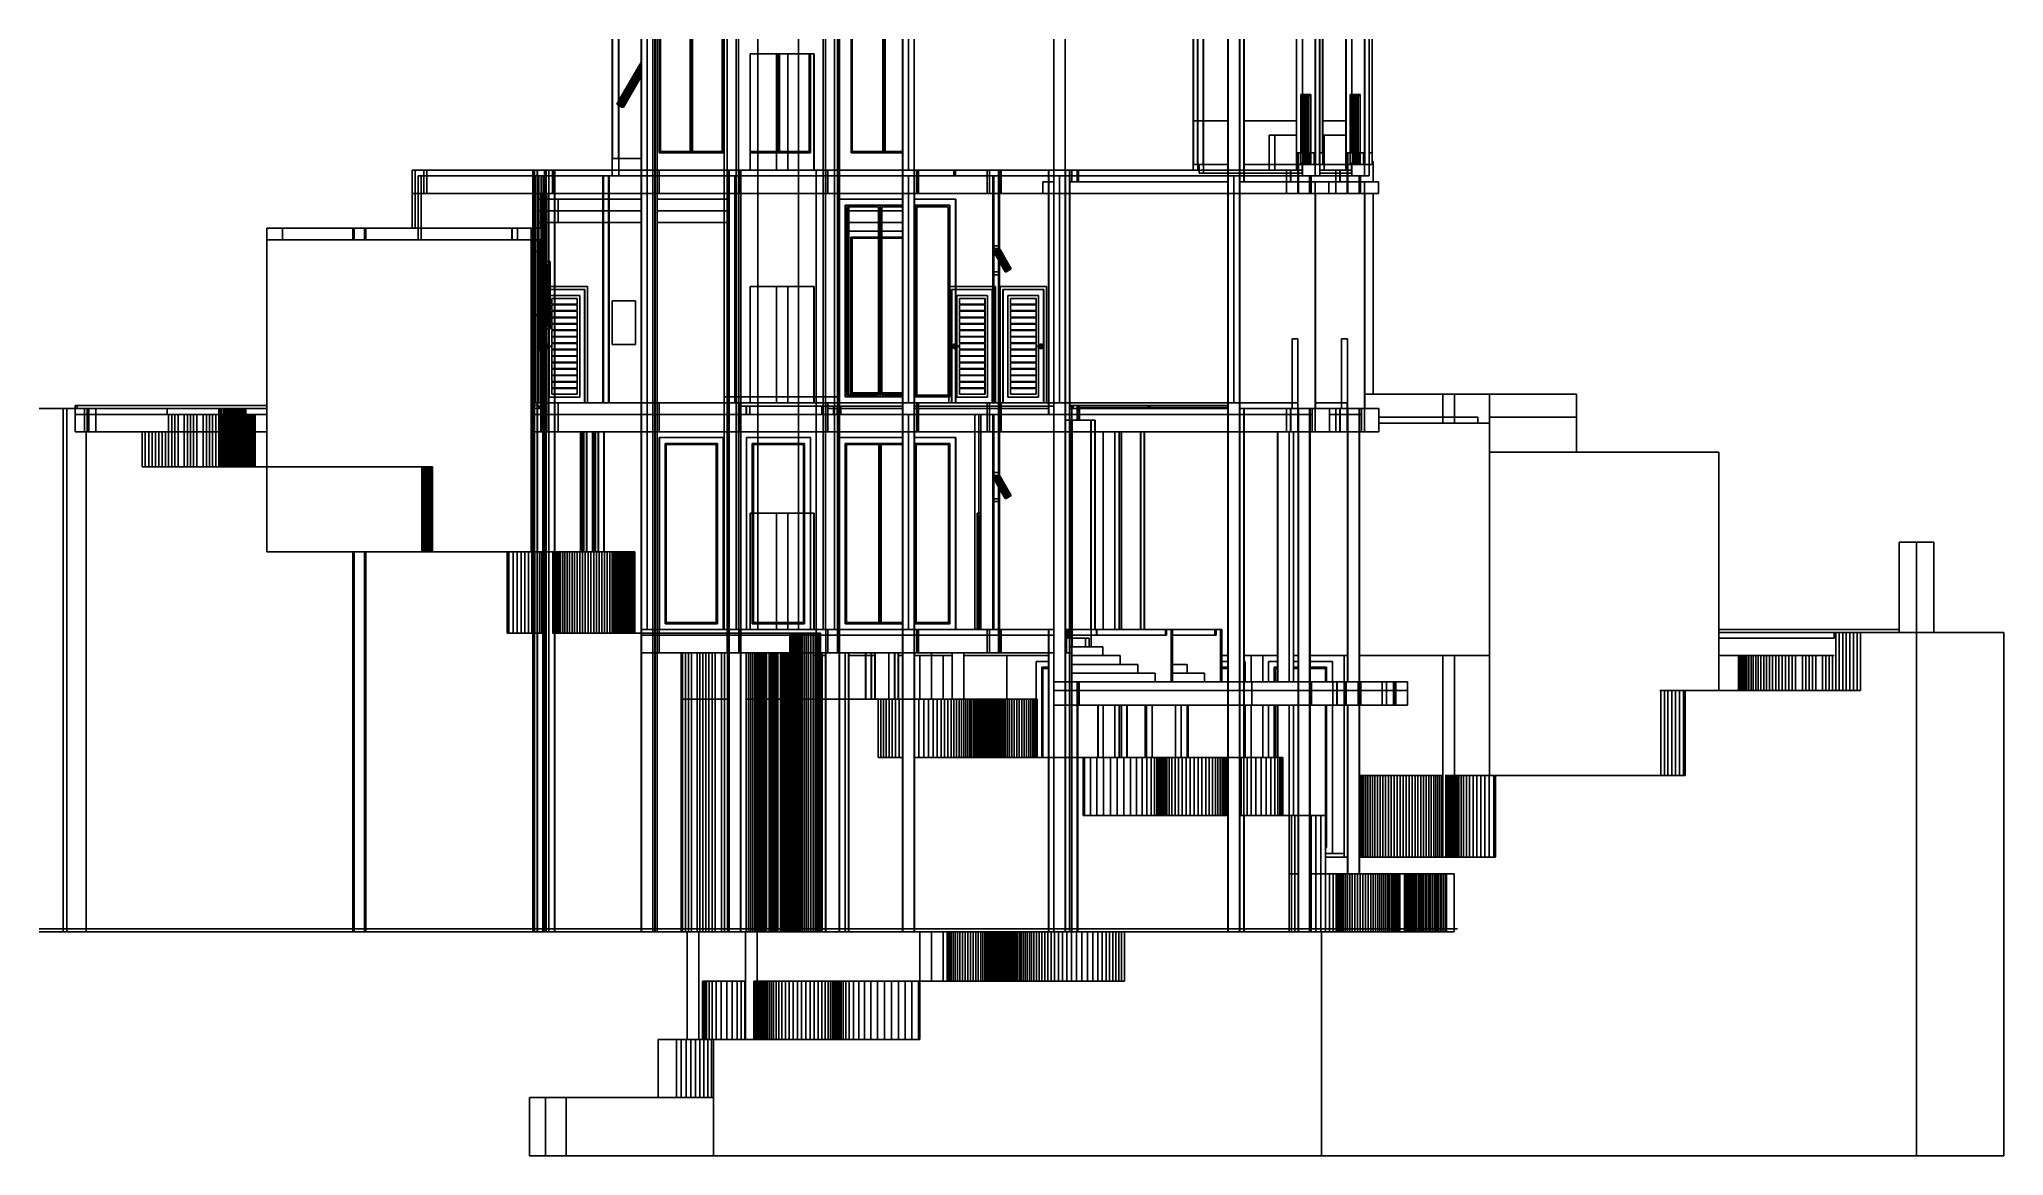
# Model space of a CAD drawing. Extents: x -20.4 to 13.4, y -9.4 to 9.8.
import ezdxf

# ---------------------------------------------------------------- set-up
doc = ezdxf.new("R2010")
doc.units = 0
doc.linetypes.add('CENTER', pattern=[50.8, 31.75, -6.35, 6.35, -6.35])
doc.layers.get('0').update_dxf_attribs({"linetype": 'CONTINUOUS'})

msp = doc.modelspace()

# ---------------------------------------------------------------- linework, layer by layer
for p, q in [((-10.555, 9.826), (-10.555, 7.575)), ((-10.548, 7.775), (-10.548, 9.826)), ((-10.442, 9.826), (-10.442, 8.761)), ((-10.436, 8.772), (-10.436, 9.826)), ((-10.055, 9.433), (-10.055, 9.826)), ((-10.051, 9.44), (-10.051, 9.826)), ((-9.953, 9.826), (-9.953, 7.575)), ((-9.855, 7.575), (-9.855, 9.826)), ((-9.851, 7.575), (-9.851, 9.826)), ((-9.817, 7.575), (-9.817, 9.826)), ((-9.813, 7.575), (-9.813, 9.826)), ((-9.78, 7.575), (-9.78, 9.826)), ((-9.778, 7.575), (-9.778, 9.826)), ((-9.776, 7.575), (-9.776, 9.826)), ((-9.743, 7.875), (-9.743, 9.826)), ((-9.741, 7.875), (-9.741, 9.826)), ((-9.723, 7.895), (-9.723, 9.826)), ((-9.722, 7.895), (-9.722, 9.826)), ((-9.721, 7.895), (-9.721, 9.826)), ((-9.213, 9.826), (-9.213, 7.895)), ((-9.212, 9.826), (-9.212, 7.895)), ((-9.212, 9.826), (-9.212, 9.42)), ((-9.211, 9.826), (-9.211, 9.422)), ((-9.193, 7.875), (-9.193, 9.826)), ((-9.191, 7.875), (-9.191, 9.826)), ((-9.173, 7.895), (-9.173, 9.826)), ((-9.172, 7.895), (-9.172, 9.826)), ((-9.172, 7.895), (-9.172, 9.826)), ((-8.663, 9.826), (-8.663, 7.895)), ((-8.662, 9.826), (-8.662, 7.895)), ((-8.662, 9.826), (-8.662, 7.895)), ((-8.661, 9.826), (-8.661, 7.895)), ((-8.643, 9.826), (-8.643, 7.875)), ((-8.641, 9.826), (-8.641, 7.875)), ((-8.626, 7.575), (-8.626, 9.826)), ((-8.576, 7.575), (-8.576, 9.826)), ((-8.422, 7.575), (-8.422, 9.826)), ((-8.38, 7.575), (-8.38, 9.826)), ((-8.049, 9.575), (-8.049, 9.826)), ((-8.047, 9.575), (-8.047, 9.826)), ((-7.349, 9.575), (-7.349, 9.826)), ((-7.347, 9.575), (-7.347, 9.826)), ((-6.922, 7.575), (-6.922, 9.826)), ((-6.881, 7.575), (-6.881, 9.826)), ((-6.726, 7.575), (-6.726, 9.826)), ((-6.677, 7.575), (-6.677, 9.826)), ((-6.645, 7.575), (-6.645, 9.826)), ((-6.641, 7.575), (-6.641, 9.826)), ((-6.443, 7.875), (-6.443, 9.826)), ((-6.441, 7.875), (-6.441, 9.826)), ((-6.423, 7.895), (-6.423, 9.826)), ((-6.423, 7.895), (-6.423, 9.826)), ((-6.422, 7.895), (-6.422, 9.826)), ((-5.897, 9.826), (-5.897, 7.895)), ((-5.896, 9.826), (-5.896, 7.895)), ((-5.896, 9.826), (-5.896, 7.895)), ((-5.895, 9.826), (-5.895, 7.895)), ((-5.877, 7.875), (-5.877, 9.826)), ((-5.875, 7.875), (-5.875, 9.826)), ((-5.857, 7.895), (-5.857, 9.826)), ((-5.856, 7.895), (-5.856, 9.826)), ((-5.856, 7.895), (-5.856, 9.826)), ((-5.556, 7.895), (-5.556, 9.826)), ((-5.554, 7.895), (-5.554, 9.826)), ((-5.551, 7.895), (-5.551, 9.826)), ((-5.454, 9.826), (-5.454, 7.575)), ((-5.356, 7.575), (-5.356, 9.826)), ((-2.956, 7.575), (-2.956, 9.826)), ((-2.756, 7.575), (-2.756, 9.826)), ((-0.555, 8.425), (-0.555, 9.826)), ((-0.553, 8.425), (-0.553, 9.826)), ((-0.482, 9.826), (-0.482, 8.425)), ((-0.478, 8.425), (-0.478, 9.826)), ((-0.382, 9.826), (-0.382, 8.425)), ((-0.38, 8.425), (-0.38, 9.826)), ((0.043, 8.425), (0.043, 9.826)), ((0.047, 8.425), (0.047, 9.826)), ((0.243, 7.575), (0.243, 9.826)), ((0.247, 7.575), (0.247, 9.826)), ((0.318, 7.575), (0.318, 9.826)), ((0.322, 8.425), (0.322, 9.826)), ((1.222, 8.425), (1.222, 9.826)), ((1.224, 9.826), (1.224, 8.425)), ((1.324, 8.875), (1.324, 9.826)), ((1.543, 9.826), (1.543, 7.675)), ((1.547, 9.826), (1.547, 7.675)), ((1.62, 9.826), (1.62, 7.675)), ((1.624, 7.875), (1.624, 9.826)), ((1.671, 9.826), (1.671, 7.875)), ((1.675, 9.826), (1.675, 8.425)), ((2.072, 8.425), (2.072, 9.826)), ((2.074, 9.826), (2.074, 8.425)), ((2.174, 8.875), (2.174, 9.826)), ((2.393, 9.826), (2.393, 7.675)), ((2.397, 9.826), (2.397, 7.675)), ((2.47, 9.826), (2.47, 7.675)), ((2.474, 7.875), (2.474, 9.826)), ((2.522, 9.826), (2.522, 7.875)), ((2.526, 9.826), (2.526, 7.725)), ((-8.18, 7.575), (-8.18, 9.575)), ((-8.179, 9.575), (-8.18, 9.575)), ((-8.179, 9.575), (-8.179, 7.575)), ((-8.178, 9.575), (-8.179, 9.575)), ((-8.178, 9.575), (-8.178, 7.575)), ((-8.176, 9.575), (-8.178, 9.575)), ((-8.049, 9.575), (-8.176, 9.575)), ((-8.176, 7.895), (-8.176, 9.575)), ((-8.047, 9.575), (-8.049, 9.575)), ((-8.049, 7.895), (-8.049, 9.575)), ((-7.728, 9.575), (-8.047, 9.575)), ((-8.047, 7.895), (-8.047, 9.575)), ((-7.727, 9.575), (-7.728, 9.575)), ((-7.728, 9.575), (-7.728, 7.895)), ((-7.727, 9.575), (-7.727, 7.895)), ((-7.713, 9.575), (-7.727, 9.575)), ((-7.713, 9.575), (-7.713, 7.895)), ((-7.712, 9.575), (-7.713, 9.575)), ((-7.712, 9.575), (-7.712, 7.895)), ((-7.712, 9.575), (-7.712, 7.895)), ((-7.711, 9.575), (-7.712, 9.575)), ((-7.712, 9.575), (-7.712, 9.575)), ((-7.711, 9.575), (-7.711, 7.895)), ((-7.693, 9.575), (-7.711, 9.575)), ((-7.693, 7.875), (-7.693, 9.575)), ((-7.691, 9.575), (-7.693, 9.575)), ((-7.691, 7.875), (-7.691, 9.575)), ((-7.673, 9.575), (-7.691, 9.575)), ((-7.673, 7.895), (-7.673, 9.575)), ((-7.672, 9.575), (-7.673, 9.575)), ((-7.672, 7.895), (-7.672, 9.575)), ((-7.672, 7.895), (-7.672, 9.575)), ((-7.529, 9.575), (-7.672, 9.575)), ((-7.672, 9.575), (-7.672, 9.575)), ((-7.528, 9.575), (-7.529, 9.575)), ((-7.529, 7.895), (-7.529, 9.575)), ((-7.528, 7.895), (-7.528, 9.575)), ((-7.349, 9.575), (-7.528, 9.575)), ((-7.347, 9.575), (-7.349, 9.575)), ((-7.349, 7.895), (-7.349, 9.575)), ((-7.347, 7.895), (-7.347, 9.575)), ((-7.163, 9.575), (-7.347, 9.575)), ((-7.163, 9.575), (-7.163, 7.895)), ((-7.162, 9.575), (-7.163, 9.575)), ((-7.162, 9.575), (-7.161, 9.575)), ((-7.162, 9.575), (-7.162, 7.895)), ((-7.162, 9.575), (-7.162, 7.895)), ((-7.162, 9.575), (-7.162, 9.575)), ((-7.161, 9.575), (-7.161, 7.895)), ((-7.143, 9.575), (-7.161, 9.575)), ((-7.143, 9.575), (-7.143, 7.875)), ((-7.141, 9.575), (-7.143, 9.575)), ((-7.141, 9.575), (-7.141, 7.875)), ((-7.081, 9.575), (-7.141, 9.575)), ((-7.081, 7.575), (-7.081, 9.575)), ((-7.078, 9.575), (-7.081, 9.575)), ((-7.078, 7.575), (-7.078, 9.575)), ((-7.077, 9.575), (-7.078, 9.575)), ((-7.077, 7.575), (-7.077, 9.575)), ((-7.076, 9.575), (-7.077, 9.575)), ((-7.076, 7.575), (-7.076, 9.575)), ((-10.436, 8.772), (-10.055, 9.433)), ((-10.436, 8.771), (-10.055, 9.432)), ((-10.055, 9.411), (-10.436, 8.75)), ((-10.055, 9.41), (-10.436, 8.749)), ((-10.055, 9.409), (-10.436, 8.748)), ((-10.436, 8.747), (-10.055, 9.408)), ((-10.055, 9.387), (-10.436, 8.726)), ((-10.436, 8.726), (-10.055, 9.386)), ((-10.421, 8.718), (-10.055, 9.352)), ((-10.055, 9.331), (-10.412, 8.712)), ((-10.411, 8.712), (-10.055, 9.328)), ((-10.404, 8.708), (-10.055, 9.312)), ((-10.055, 9.307), (-10.401, 8.706)), ((-10.055, 9.291), (-10.394, 8.702)), ((-10.393, 8.702), (-10.055, 9.288)), ((-10.055, 9.267), (-10.384, 8.696)), ((-10.369, 8.688), (-10.055, 9.233)), ((-10.369, 8.688), (-10.055, 9.232)), ((-10.055, 9.211), (-10.36, 8.682)), ((-10.055, 9.21), (-10.36, 8.682)), ((-10.055, 9.209), (-10.359, 8.682)), ((-10.359, 8.682), (-10.055, 9.208)), ((-10.359, 8.659), (-10.055, 9.186)), ((-10.055, 9.187), (-10.349, 8.676)), ((-10.055, 9.433), (-10.051, 9.44)), ((-10.055, 9.432), (-10.051, 9.439)), ((-10.055, 9.432), (-10.055, 9.433)), ((-10.055, 9.411), (-10.055, 9.432)), ((-10.051, 9.418), (-10.055, 9.411)), ((-10.051, 9.418), (-10.055, 9.41)), ((-10.051, 9.416), (-10.055, 9.409)), ((-10.055, 9.408), (-10.051, 9.415)), ((-10.055, 9.41), (-10.055, 9.411)), ((-10.055, 9.409), (-10.055, 9.41)), ((-10.055, 9.408), (-10.055, 9.409)), ((-10.055, 9.387), (-10.055, 9.408)), ((-10.051, 9.394), (-10.055, 9.387)), ((-10.055, 9.386), (-10.051, 9.393)), ((-10.055, 9.386), (-10.055, 9.387)), ((-10.055, 9.352), (-10.055, 9.386)), ((-10.055, 9.352), (-10.051, 9.359)), ((-10.055, 9.331), (-10.055, 9.352)), ((-10.051, 9.338), (-10.055, 9.331)), ((-10.055, 9.328), (-10.051, 9.335)), ((-10.055, 9.328), (-10.055, 9.331)), ((-10.055, 9.312), (-10.055, 9.328)), ((-10.055, 9.312), (-10.051, 9.319)), ((-10.051, 9.314), (-10.055, 9.307)), ((-10.055, 9.307), (-10.055, 9.312)), ((-10.055, 9.291), (-10.055, 9.307)), ((-10.051, 9.298), (-10.055, 9.291)), ((-10.055, 9.288), (-10.051, 9.295)), ((-10.055, 9.288), (-10.055, 9.291)), ((-10.055, 9.267), (-10.055, 9.288)), ((-10.051, 9.274), (-10.055, 9.267)), ((-10.055, 9.233), (-10.055, 9.267)), ((-10.055, 9.233), (-10.051, 9.24)), ((-10.055, 9.232), (-10.051, 9.239)), ((-10.055, 9.232), (-10.055, 9.233)), ((-10.055, 9.211), (-10.055, 9.232)), ((-10.051, 9.218), (-10.055, 9.211)), ((-10.051, 9.218), (-10.055, 9.21)), ((-10.051, 9.216), (-10.055, 9.209)), ((-10.055, 9.208), (-10.051, 9.215)), ((-10.055, 9.21), (-10.055, 9.211)), ((-10.055, 9.209), (-10.055, 9.21)), ((-10.055, 9.208), (-10.055, 9.209)), ((-10.055, 9.187), (-10.055, 9.208)), ((-10.051, 9.194), (-10.055, 9.187)), ((-10.055, 9.186), (-10.051, 9.193)), ((-10.055, 9.186), (-10.055, 9.187)), ((-10.055, 7.775), (-10.055, 9.186)), ((-10.051, 9.439), (-10.051, 9.44)), ((-10.051, 9.418), (-10.051, 9.439)), ((-10.051, 9.416), (-10.051, 9.418)), ((-10.051, 9.418), (-10.051, 9.418)), ((-10.051, 9.415), (-10.051, 9.416)), ((-10.051, 9.394), (-10.051, 9.415)), ((-10.051, 9.393), (-10.051, 9.394)), ((-10.051, 9.359), (-10.051, 9.393)), ((-10.051, 9.338), (-10.051, 9.359)), ((-10.051, 9.335), (-10.051, 9.338)), ((-10.051, 9.319), (-10.051, 9.335)), ((-10.051, 9.314), (-10.051, 9.319)), ((-10.051, 9.298), (-10.051, 9.314)), ((-10.051, 9.295), (-10.051, 9.298)), ((-10.051, 9.274), (-10.051, 9.295)), ((-10.051, 9.24), (-10.051, 9.274)), ((-10.051, 9.239), (-10.051, 9.24)), ((-10.051, 9.218), (-10.051, 9.239)), ((-10.051, 9.216), (-10.051, 9.218)), ((-10.051, 9.218), (-10.051, 9.218)), ((-10.051, 9.215), (-10.051, 9.216)), ((-10.051, 9.194), (-10.051, 9.215)), ((-10.051, 9.193), (-10.051, 9.194)), ((-10.051, 7.775), (-10.051, 9.193)), ((-9.212, 9.42), (-9.211, 9.422)), ((-9.212, 9.42), (-9.211, 9.421)), ((-9.212, 9.42), (-9.212, 9.42)), ((-9.212, 9.42), (-9.212, 9.398)), ((-9.211, 9.4), (-9.212, 9.398)), ((-9.211, 9.399), (-9.212, 9.398)), ((-9.211, 9.398), (-9.212, 9.396)), ((-9.212, 9.398), (-9.212, 9.396)), ((-9.212, 9.398), (-9.212, 9.398)), ((-9.212, 9.396), (-9.211, 9.397)), ((-9.212, 9.396), (-9.212, 9.396)), ((-9.212, 9.396), (-9.212, 9.374)), ((-9.211, 9.376), (-9.212, 9.374)), ((-9.212, 9.374), (-9.211, 9.375)), ((-9.212, 9.374), (-9.212, 9.374)), ((-9.212, 9.374), (-9.212, 9.34)), ((-9.212, 9.34), (-9.211, 9.341)), ((-9.212, 9.34), (-9.212, 9.318)), ((-9.211, 9.32), (-9.212, 9.318)), ((-9.212, 9.318), (-9.212, 9.316)), ((-9.212, 9.316), (-9.211, 9.317)), ((-9.212, 9.316), (-9.212, 9.3)), ((-9.212, 9.3), (-9.211, 9.301)), ((-9.212, 9.3), (-9.212, 9.294)), ((-9.211, 9.296), (-9.212, 9.294)), ((-9.212, 9.294), (-9.212, 9.278)), ((-9.211, 9.28), (-9.212, 9.278)), ((-9.212, 9.278), (-9.212, 9.276)), ((-9.212, 9.276), (-9.211, 9.277)), ((-9.212, 9.276), (-9.212, 9.254)), ((-9.211, 9.256), (-9.212, 9.254)), ((-9.212, 9.254), (-9.212, 9.22)), ((-9.212, 9.22), (-9.211, 9.222)), ((-9.212, 9.22), (-9.211, 9.221)), ((-9.212, 9.22), (-9.212, 9.22)), ((-9.212, 9.22), (-9.212, 9.198)), ((-9.211, 9.2), (-9.212, 9.198)), ((-9.211, 9.199), (-9.212, 9.198)), ((-9.211, 9.198), (-9.212, 9.196)), ((-9.212, 9.198), (-9.212, 9.196)), ((-9.212, 9.198), (-9.212, 9.198)), ((-9.212, 9.196), (-9.211, 9.197)), ((-9.212, 9.196), (-9.212, 9.196)), ((-9.212, 9.196), (-9.212, 9.174)), ((-9.211, 9.176), (-9.212, 9.174)), ((-9.212, 9.174), (-9.211, 9.175)), ((-9.212, 9.174), (-9.212, 7.895)), ((-9.212, 9.174), (-9.212, 9.174)), ((-9.211, 9.422), (-9.211, 9.421)), ((-9.211, 9.421), (-9.211, 9.4)), ((-9.211, 9.4), (-9.211, 9.399)), ((-9.211, 9.399), (-9.211, 9.398)), ((-9.211, 9.398), (-9.211, 9.397)), ((-9.211, 9.397), (-9.211, 9.376)), ((-9.211, 9.376), (-9.211, 9.375)), ((-9.211, 9.375), (-9.211, 9.341)), ((-9.211, 9.341), (-9.211, 9.32)), ((-9.211, 9.32), (-9.211, 9.317)), ((-9.211, 9.317), (-9.211, 9.301)), ((-9.211, 9.301), (-9.211, 9.296)), ((-9.211, 9.296), (-9.211, 9.28)), ((-9.211, 9.28), (-9.211, 9.277)), ((-9.211, 9.277), (-9.211, 9.256)), ((-9.211, 9.256), (-9.211, 9.222)), ((-9.211, 9.222), (-9.211, 9.221)), ((-9.211, 9.221), (-9.211, 9.2)), ((-9.211, 9.2), (-9.211, 9.199)), ((-9.211, 9.199), (-9.211, 9.198)), ((-9.211, 9.198), (-9.211, 9.197)), ((-9.211, 9.197), (-9.211, 9.176)), ((-9.211, 9.176), (-9.211, 9.175)), ((-9.211, 9.175), (-9.211, 7.895)), ((1.324, 8.875), (1.297, 8.875)), ((1.297, 8.875), (1.297, 7.875)), ((1.297, 8.855), (1.297, 7.875)), ((1.324, 8.855), (1.297, 8.855)), ((1.333, 8.875), (1.324, 8.875)), ((1.324, 8.855), (1.324, 8.875)), ((1.324, 7.875), (1.324, 8.855)), ((1.333, 8.855), (1.324, 8.855)), ((1.37, 8.875), (1.333, 8.875)), ((1.333, 8.875), (1.333, 8.855)), ((1.333, 7.875), (1.333, 8.855)), ((1.334, 8.855), (1.333, 8.855)), ((1.333, 8.855), (1.333, 8.855)), ((1.333, 8.855), (1.333, 7.875)), ((1.334, 8.855), (1.334, 7.875)), ((1.337, 8.855), (1.334, 8.855)), ((1.357, 8.855), (1.337, 8.855)), ((1.337, 8.855), (1.337, 7.875)), ((1.357, 8.855), (1.357, 7.875)), ((1.369, 8.855), (1.357, 8.855)), ((1.369, 7.875), (1.369, 8.855)), ((1.37, 8.855), (1.369, 8.855)), ((1.397, 8.875), (1.37, 8.875)), ((1.37, 8.855), (1.37, 8.875)), ((1.373, 8.855), (1.37, 8.855)), ((1.37, 7.875), (1.37, 8.855)), ((1.373, 7.875), (1.373, 8.855)), ((1.374, 8.855), (1.373, 8.855)), ((1.374, 8.855), (1.374, 7.875)), ((1.393, 8.855), (1.374, 8.855)), ((1.393, 7.875), (1.393, 8.855)), ((1.394, 8.855), (1.393, 8.855)), ((1.394, 8.855), (1.394, 7.875)), ((1.397, 8.855), (1.394, 8.855)), ((1.433, 8.875), (1.397, 8.875)), ((1.397, 8.875), (1.397, 8.855)), ((1.397, 8.855), (1.397, 7.875)), ((1.409, 8.855), (1.397, 8.855)), ((1.397, 8.855), (1.397, 8.855)), ((1.397, 8.855), (1.397, 7.875)), ((1.429, 8.855), (1.409, 8.855)), ((1.409, 7.875), (1.409, 8.855)), ((1.433, 8.855), (1.429, 8.855)), ((1.429, 7.875), (1.429, 8.855)), ((1.47, 8.875), (1.433, 8.875)), ((1.433, 8.875), (1.433, 8.855)), ((1.433, 7.875), (1.433, 8.855)), ((1.434, 8.855), (1.433, 8.855)), ((1.433, 8.855), (1.433, 8.855)), ((1.433, 8.855), (1.433, 7.875)), ((1.469, 8.855), (1.434, 8.855)), ((1.434, 8.855), (1.434, 7.875)), ((1.469, 7.875), (1.469, 8.855)), ((1.47, 7.875), (1.47, 8.875)), ((2.174, 8.875), (2.147, 8.875)), ((2.147, 8.875), (2.147, 7.875)), ((2.148, 8.855), (2.148, 7.875)), ((2.174, 8.855), (2.148, 8.855)), ((2.184, 8.875), (2.174, 8.875)), ((2.174, 8.855), (2.174, 8.875)), ((2.174, 7.875), (2.174, 8.855)), ((2.183, 8.855), (2.174, 8.855)), ((2.183, 7.875), (2.183, 8.855)), ((2.184, 8.855), (2.183, 8.855)), ((2.22, 8.875), (2.184, 8.875)), ((2.184, 8.875), (2.184, 8.855)), ((2.188, 8.855), (2.184, 8.855)), ((2.184, 8.855), (2.184, 7.875)), ((2.184, 8.855), (2.184, 8.855)), ((2.184, 8.855), (2.184, 7.875)), ((2.208, 8.855), (2.188, 8.855)), ((2.188, 8.855), (2.188, 7.875)), ((2.208, 8.855), (2.208, 7.875)), ((2.22, 8.855), (2.208, 8.855)), ((2.247, 8.875), (2.22, 8.875)), ((2.22, 8.855), (2.22, 8.875)), ((2.22, 7.875), (2.22, 8.855)), ((2.223, 8.855), (2.22, 8.855)), ((2.22, 8.855), (2.22, 8.855)), ((2.22, 7.875), (2.22, 8.855)), ((2.223, 7.875), (2.223, 8.855)), ((2.224, 8.855), (2.223, 8.855)), ((2.224, 8.855), (2.224, 7.875)), ((2.243, 8.855), (2.224, 8.855)), ((2.243, 7.875), (2.243, 8.855)), ((2.244, 8.855), (2.243, 8.855)), ((2.244, 8.855), (2.244, 7.875)), ((2.247, 8.855), (2.244, 8.855)), ((2.284, 8.875), (2.247, 8.875)), ((2.247, 8.875), (2.247, 8.855)), ((2.248, 8.855), (2.247, 8.855)), ((2.247, 8.855), (2.247, 7.875)), ((2.248, 8.855), (2.248, 7.875)), ((2.26, 8.855), (2.248, 8.855)), ((2.28, 8.855), (2.26, 8.855)), ((2.26, 7.875), (2.26, 8.855)), ((2.283, 8.855), (2.28, 8.855)), ((2.28, 7.875), (2.28, 8.855)), ((2.283, 7.875), (2.283, 8.855)), ((2.284, 8.855), (2.283, 8.855)), ((2.32, 8.875), (2.284, 8.875)), ((2.284, 8.875), (2.284, 8.855)), ((2.32, 8.855), (2.284, 8.855)), ((2.284, 8.855), (2.284, 7.875)), ((2.284, 8.855), (2.284, 8.855)), ((2.284, 8.855), (2.284, 7.875)), ((2.32, 7.875), (2.32, 8.875)), ((2.32, 7.875), (2.32, 8.855)), ((-10.473, 8.709), (-10.442, 8.761)), ((-10.46, 8.709), (-10.473, 8.709)), ((-10.473, 8.709), (-10.442, 8.692)), ((-10.462, 8.726), (-10.442, 8.76)), ((-10.45, 8.726), (-10.462, 8.726)), ((-10.462, 8.726), (-10.453, 8.721)), ((-10.453, 8.721), (-10.46, 8.709)), ((-10.46, 8.709), (-10.442, 8.699)), ((-10.452, 8.72), (-10.459, 8.709)), ((-10.459, 8.709), (-10.446, 8.709)), ((-10.459, 8.709), (-10.442, 8.7)), ((-10.45, 8.726), (-10.453, 8.721)), ((-10.453, 8.721), (-10.452, 8.72)), ((-10.449, 8.726), (-10.452, 8.72)), ((-10.452, 8.72), (-10.442, 8.715)), ((-10.442, 8.739), (-10.45, 8.726)), ((-10.442, 8.738), (-10.45, 8.726)), ((-10.45, 8.726), (-10.45, 8.726)), ((-10.45, 8.726), (-10.449, 8.726)), ((-10.442, 8.737), (-10.449, 8.726)), ((-10.449, 8.726), (-10.442, 8.722)), ((-10.448, 8.726), (-10.442, 8.736)), ((-10.442, 8.726), (-10.448, 8.726)), ((-10.448, 8.726), (-10.442, 8.723)), ((-10.446, 8.709), (-10.442, 8.714)), ((-10.446, 8.709), (-10.442, 8.707)), ((-10.442, 8.761), (-10.436, 8.772)), ((-10.442, 8.76), (-10.436, 8.771)), ((-10.442, 8.761), (-10.442, 8.76)), ((-10.442, 8.76), (-10.442, 8.739)), ((-10.436, 8.75), (-10.442, 8.739)), ((-10.436, 8.749), (-10.442, 8.738)), ((-10.436, 8.748), (-10.442, 8.737)), ((-10.442, 8.736), (-10.436, 8.747)), ((-10.442, 8.739), (-10.442, 8.738)), ((-10.442, 8.738), (-10.442, 8.737)), ((-10.442, 8.737), (-10.442, 8.736)), ((-10.442, 8.736), (-10.442, 8.726)), ((-10.436, 8.726), (-10.442, 8.726)), ((-10.442, 8.726), (-10.442, 8.723)), ((-10.442, 8.723), (-10.439, 8.721)), ((-10.442, 8.723), (-10.442, 8.722)), ((-10.442, 8.722), (-10.439, 8.72)), ((-10.442, 8.722), (-10.442, 8.715)), ((-10.442, 8.715), (-10.439, 8.72)), ((-10.442, 8.714), (-10.442, 8.715)), ((-10.442, 8.715), (-10.442, 8.715)), ((-10.442, 8.715), (-10.436, 8.711)), ((-10.442, 8.715), (-10.442, 8.714)), ((-10.442, 8.714), (-10.442, 8.707)), ((-10.442, 8.707), (-10.436, 8.704)), ((-10.442, 8.707), (-10.442, 8.7)), ((-10.442, 8.7), (-10.436, 8.696)), ((-10.442, 8.7), (-10.442, 8.699)), ((-10.442, 8.699), (-10.436, 8.696)), ((-10.442, 8.699), (-10.442, 8.692)), ((-10.442, 8.692), (-10.442, 7.775)), ((-10.442, 8.692), (-10.436, 8.688)), ((-10.439, 8.721), (-10.436, 8.725)), ((-10.439, 8.721), (-10.436, 8.719)), ((-10.439, 8.72), (-10.439, 8.721)), ((-10.439, 8.72), (-10.436, 8.718)), ((-10.436, 8.771), (-10.436, 8.772)), ((-10.436, 8.75), (-10.436, 8.771)), ((-10.436, 8.749), (-10.436, 8.75)), ((-10.436, 8.748), (-10.436, 8.749)), ((-10.436, 8.747), (-10.436, 8.748)), ((-10.436, 8.726), (-10.436, 8.747)), ((-10.436, 8.726), (-10.436, 8.726)), ((-10.436, 8.725), (-10.436, 8.726)), ((-10.436, 8.726), (-10.436, 8.726)), ((-10.436, 8.726), (-10.421, 8.718)), ((-10.436, 8.725), (-10.436, 8.726)), ((-10.436, 8.719), (-10.436, 8.725)), ((-10.436, 8.719), (-10.424, 8.712)), ((-10.436, 8.718), (-10.436, 8.719)), ((-10.436, 8.718), (-10.424, 8.712)), ((-10.436, 8.711), (-10.436, 8.718)), ((-10.436, 8.711), (-10.428, 8.706)), ((-10.436, 8.704), (-10.436, 8.711)), ((-10.436, 8.704), (-10.379, 8.671)), ((-10.436, 8.696), (-10.436, 8.704)), ((-10.436, 8.696), (-10.383, 8.665)), ((-10.436, 8.696), (-10.383, 8.665)), ((-10.436, 8.696), (-10.436, 8.696)), ((-10.436, 8.688), (-10.436, 8.696)), ((-10.436, 8.688), (-10.386, 8.659)), ((-10.436, 7.775), (-10.436, 8.688)), ((-10.428, 8.706), (-10.424, 8.712)), ((-10.415, 8.706), (-10.428, 8.706)), ((-10.428, 8.706), (-10.41, 8.696)), ((-10.424, 8.712), (-10.421, 8.718)), ((-10.424, 8.712), (-10.424, 8.712)), ((-10.424, 8.712), (-10.415, 8.707)), ((-10.424, 8.712), (-10.415, 8.706)), ((-10.421, 8.718), (-10.412, 8.712)), ((-10.412, 8.712), (-10.415, 8.707)), ((-10.415, 8.707), (-10.414, 8.706)), ((-10.415, 8.707), (-10.415, 8.706)), ((-10.415, 8.706), (-10.407, 8.702)), ((-10.414, 8.706), (-10.411, 8.712)), ((-10.404, 8.706), (-10.414, 8.706)), ((-10.414, 8.706), (-10.407, 8.702)), ((-10.412, 8.712), (-10.411, 8.712)), ((-10.411, 8.712), (-10.404, 8.708)), ((-10.41, 8.696), (-10.407, 8.702)), ((-10.398, 8.696), (-10.41, 8.696)), ((-10.41, 8.696), (-10.376, 8.676)), ((-10.407, 8.702), (-10.404, 8.706)), ((-10.407, 8.702), (-10.398, 8.696)), ((-10.407, 8.702), (-10.398, 8.697)), ((-10.407, 8.702), (-10.407, 8.702)), ((-10.404, 8.708), (-10.401, 8.706)), ((-10.404, 8.706), (-10.404, 8.708)), ((-10.401, 8.706), (-10.404, 8.706)), ((-10.401, 8.706), (-10.394, 8.702)), ((-10.394, 8.702), (-10.398, 8.697)), ((-10.398, 8.697), (-10.398, 8.696)), ((-10.398, 8.697), (-10.396, 8.696)), ((-10.398, 8.696), (-10.373, 8.682)), ((-10.396, 8.696), (-10.393, 8.702)), ((-10.384, 8.696), (-10.396, 8.696)), ((-10.396, 8.696), (-10.372, 8.682)), ((-10.394, 8.702), (-10.393, 8.702)), ((-10.393, 8.702), (-10.384, 8.696)), ((-10.386, 8.659), (-10.383, 8.665)), ((-10.373, 8.659), (-10.386, 8.659)), ((-10.384, 8.696), (-10.369, 8.688)), ((-10.383, 8.665), (-10.379, 8.671)), ((-10.383, 8.665), (-10.373, 8.659)), ((-10.383, 8.665), (-10.373, 8.659)), ((-10.383, 8.665), (-10.383, 8.665)), ((-10.379, 8.671), (-10.376, 8.676)), ((-10.379, 8.671), (-10.369, 8.665)), ((-10.376, 8.676), (-10.373, 8.682)), ((-10.376, 8.676), (-10.373, 8.682)), ((-10.363, 8.676), (-10.376, 8.676)), ((-10.376, 8.676), (-10.376, 8.676)), ((-10.373, 8.682), (-10.372, 8.682)), ((-10.373, 8.682), (-10.373, 8.682)), ((-10.373, 8.682), (-10.363, 8.676)), ((-10.373, 8.682), (-10.372, 8.682)), ((-10.369, 8.665), (-10.373, 8.659)), ((-10.373, 8.659), (-10.373, 8.659)), ((-10.373, 8.659), (-10.372, 8.659)), ((-10.372, 8.682), (-10.369, 8.688)), ((-10.372, 8.682), (-10.369, 8.688)), ((-10.372, 8.682), (-10.372, 8.682)), ((-10.372, 8.682), (-10.363, 8.677)), ((-10.369, 8.665), (-10.372, 8.659)), ((-10.372, 8.659), (-10.359, 8.659)), ((-10.369, 8.688), (-10.369, 8.688)), ((-10.369, 8.688), (-10.36, 8.682)), ((-10.363, 8.677), (-10.369, 8.665)), ((-10.362, 8.676), (-10.369, 8.665)), ((-10.369, 8.665), (-10.359, 8.659)), ((-10.369, 8.665), (-10.369, 8.665)), ((-10.36, 8.682), (-10.363, 8.677)), ((-10.36, 8.682), (-10.363, 8.677)), ((-10.363, 8.677), (-10.363, 8.676)), ((-10.363, 8.677), (-10.363, 8.677)), ((-10.363, 8.677), (-10.362, 8.676)), ((-10.362, 8.676), (-10.359, 8.682)), ((-10.359, 8.682), (-10.362, 8.676)), ((-10.349, 8.676), (-10.362, 8.676)), ((-10.362, 8.676), (-10.362, 8.676)), ((-10.36, 8.682), (-10.36, 8.682)), ((-10.36, 8.682), (-10.359, 8.682)), ((-10.359, 8.682), (-10.359, 8.682)), ((-10.359, 8.682), (-10.349, 8.676)), ((-0.555, 7.675), (-0.555, 8.425)), ((-0.555, 8.425), (-0.553, 8.425)), ((-0.553, 7.675), (-0.553, 8.425)), ((-0.553, 8.425), (-0.482, 8.425)), ((-0.482, 8.425), (-0.482, 7.675)), ((-0.482, 8.425), (-0.478, 8.425)), ((-0.478, 7.675), (-0.478, 8.425)), ((-0.478, 8.425), (-0.382, 8.425)), ((-0.382, 8.425), (-0.382, 7.675)), ((-0.382, 8.425), (-0.38, 8.425)), ((-0.38, 8.425), (0.043, 8.425)), ((-0.38, 7.675), (-0.38, 8.425)), ((0.043, 8.425), (0.047, 8.425)), ((0.043, 7.675), (0.043, 8.425)), ((0.047, 7.675), (0.047, 8.425)), ((0.322, 8.425), (1.222, 8.425)), ((0.322, 7.675), (0.322, 8.425)), ((0.753, 8.175), (0.848, 8.175)), ((0.753, 8.175), (0.753, 7.675)), ((0.848, 8.175), (0.848, 7.675)), ((1.222, 8.175), (0.848, 8.175)), ((1.222, 8.425), (1.224, 8.425)), ((1.222, 8.175), (1.222, 8.425)), ((1.224, 8.175), (1.222, 8.175)), ((1.222, 7.675), (1.222, 8.175)), ((1.224, 8.425), (1.224, 8.175)), ((1.224, 8.175), (1.224, 7.875)), ((1.675, 8.425), (2.072, 8.425)), ((1.675, 8.425), (1.675, 8.175)), ((1.675, 8.175), (1.699, 8.175)), ((1.675, 8.175), (1.675, 7.675)), ((1.699, 8.175), (1.699, 7.675)), ((2.072, 8.175), (1.699, 8.175)), ((2.072, 8.425), (2.074, 8.425)), ((2.072, 8.175), (2.072, 8.425)), ((2.074, 8.175), (2.072, 8.175)), ((2.072, 7.675), (2.072, 8.175)), ((2.074, 8.425), (2.074, 8.175)), ((2.074, 8.175), (2.074, 7.875)), ((-10.548, 7.775), (-10.442, 7.775)), ((-10.436, 7.775), (-10.442, 7.775)), ((-10.436, 7.575), (-10.436, 7.775)), ((-10.055, 7.775), (-10.436, 7.775)), ((-10.051, 7.775), (-10.055, 7.775)), ((-10.055, 7.575), (-10.055, 7.775)), ((-10.051, 7.575), (-10.051, 7.775)), ((-9.741, 7.875), (-9.743, 7.875)), ((-9.193, 7.875), (-9.741, 7.875)), ((-9.722, 7.895), (-9.723, 7.895)), ((-9.721, 7.895), (-9.722, 7.895)), ((-9.213, 7.895), (-9.721, 7.895)), ((-9.212, 7.895), (-9.213, 7.895)), ((-9.211, 7.895), (-9.212, 7.895)), ((-9.212, 7.895), (-9.212, 7.895)), ((-9.191, 7.875), (-9.193, 7.875)), ((-8.643, 7.875), (-9.191, 7.875)), ((-9.172, 7.895), (-9.173, 7.895)), ((-9.172, 7.895), (-9.172, 7.895)), ((-8.663, 7.895), (-9.172, 7.895)), ((-8.662, 7.895), (-8.663, 7.895)), ((-8.661, 7.895), (-8.662, 7.895)), ((-8.662, 7.895), (-8.662, 7.895)), ((-8.641, 7.875), (-8.643, 7.875)), ((-8.049, 7.895), (-8.176, 7.895)), ((-8.176, 7.875), (-8.176, 7.895)), ((-8.176, 7.575), (-8.176, 7.875)), ((-8.049, 7.875), (-8.176, 7.875)), ((-8.049, 7.875), (-8.049, 7.895)), ((-8.047, 7.895), (-8.049, 7.895)), ((-8.049, 7.575), (-8.049, 7.875)), ((-8.047, 7.875), (-8.049, 7.875)), ((-8.047, 7.875), (-8.047, 7.895)), ((-7.728, 7.895), (-8.047, 7.895)), ((-8.047, 7.575), (-8.047, 7.875)), ((-7.728, 7.875), (-8.047, 7.875)), ((-7.728, 7.895), (-7.728, 7.875)), ((-7.727, 7.895), (-7.728, 7.895)), ((-7.728, 7.875), (-7.728, 7.575)), ((-7.727, 7.875), (-7.728, 7.875)), ((-7.727, 7.895), (-7.727, 7.875)), ((-7.713, 7.895), (-7.727, 7.895)), ((-7.727, 7.875), (-7.727, 7.575)), ((-7.693, 7.875), (-7.727, 7.875)), ((-7.712, 7.895), (-7.713, 7.895)), ((-7.711, 7.895), (-7.712, 7.895)), ((-7.712, 7.895), (-7.712, 7.895)), ((-7.691, 7.875), (-7.693, 7.875)), ((-7.529, 7.875), (-7.691, 7.875)), ((-7.672, 7.895), (-7.673, 7.895)), ((-7.672, 7.895), (-7.672, 7.895)), ((-7.529, 7.895), (-7.672, 7.895)), ((-7.529, 7.875), (-7.529, 7.895)), ((-7.528, 7.895), (-7.529, 7.895)), ((-7.529, 7.575), (-7.529, 7.875)), ((-7.528, 7.875), (-7.529, 7.875)), ((-7.528, 7.875), (-7.528, 7.895)), ((-7.349, 7.895), (-7.528, 7.895)), ((-7.528, 7.575), (-7.528, 7.875)), ((-7.349, 7.875), (-7.528, 7.875)), ((-7.349, 7.875), (-7.349, 7.895)), ((-7.347, 7.895), (-7.349, 7.895)), ((-7.349, 7.575), (-7.349, 7.875)), ((-7.347, 7.875), (-7.349, 7.875)), ((-7.347, 7.875), (-7.347, 7.895)), ((-7.163, 7.895), (-7.347, 7.895)), ((-7.347, 7.575), (-7.347, 7.875)), ((-7.143, 7.875), (-7.347, 7.875)), ((-7.162, 7.895), (-7.163, 7.895)), ((-7.161, 7.895), (-7.162, 7.895)), ((-7.162, 7.895), (-7.162, 7.895)), ((-7.141, 7.875), (-7.143, 7.875)), ((-6.441, 7.875), (-6.443, 7.875)), ((-5.877, 7.875), (-6.441, 7.875)), ((-6.423, 7.895), (-6.423, 7.895)), ((-6.422, 7.895), (-6.423, 7.895)), ((-5.897, 7.895), (-6.422, 7.895)), ((-5.896, 7.895), (-5.897, 7.895)), ((-5.895, 7.895), (-5.896, 7.895)), ((-5.896, 7.895), (-5.896, 7.895)), ((-5.875, 7.875), (-5.877, 7.875)), ((-5.556, 7.875), (-5.875, 7.875)), ((-5.856, 7.895), (-5.857, 7.895)), ((-5.856, 7.895), (-5.856, 7.895)), ((-5.556, 7.895), (-5.856, 7.895)), ((-5.554, 7.895), (-5.556, 7.895)), ((-5.556, 7.875), (-5.556, 7.895)), ((-5.554, 7.875), (-5.556, 7.875)), ((-5.556, 7.575), (-5.556, 7.875)), ((-5.551, 7.895), (-5.554, 7.895)), ((-5.554, 7.875), (-5.554, 7.895)), ((-5.554, 7.575), (-5.554, 7.875)), ((-5.551, 7.875), (-5.554, 7.875)), ((-5.551, 7.875), (-5.551, 7.895)), ((-5.551, 7.575), (-5.551, 7.875)), ((1.224, 7.875), (1.248, 7.875)), ((1.248, 7.875), (1.253, 7.875)), ((1.248, 7.675), (1.248, 7.875)), ((1.253, 7.875), (1.253, 7.675)), ((1.253, 7.875), (1.257, 7.875)), ((1.257, 7.875), (1.297, 7.875)), ((1.257, 7.675), (1.257, 7.875)), ((1.297, 7.875), (1.297, 7.675)), ((1.297, 7.875), (1.297, 7.695)), ((1.324, 7.875), (1.297, 7.875)), ((1.297, 7.875), (1.297, 7.875)), ((1.324, 7.875), (1.333, 7.875)), ((1.333, 7.695), (1.333, 7.875)), ((1.333, 7.875), (1.333, 7.695)), ((1.333, 7.875), (1.333, 7.875)), ((1.333, 7.875), (1.334, 7.875)), ((1.334, 7.875), (1.334, 7.695)), ((1.334, 7.875), (1.337, 7.875)), ((1.337, 7.875), (1.337, 7.695)), ((1.337, 7.875), (1.348, 7.875)), ((1.348, 7.875), (1.348, 7.695)), ((1.348, 7.875), (1.357, 7.875)), ((1.357, 7.695), (1.357, 7.875)), ((1.357, 7.875), (1.357, 7.695)), ((1.357, 7.875), (1.357, 7.875)), ((1.357, 7.875), (1.369, 7.875)), ((1.369, 7.695), (1.369, 7.875)), ((1.369, 7.875), (1.37, 7.875)), ((1.37, 7.695), (1.37, 7.875)), ((1.37, 7.875), (1.373, 7.875)), ((1.373, 7.695), (1.373, 7.875)), ((1.373, 7.875), (1.374, 7.875)), ((1.374, 7.875), (1.374, 7.695)), ((1.374, 7.875), (1.393, 7.875)), ((1.393, 7.695), (1.393, 7.875)), ((1.393, 7.875), (1.394, 7.875)), ((1.394, 7.875), (1.394, 7.695)), ((1.394, 7.875), (1.397, 7.875)), ((1.397, 7.875), (1.397, 7.695)), ((1.397, 7.875), (1.397, 7.695)), ((1.397, 7.875), (1.409, 7.875)), ((1.397, 7.875), (1.397, 7.875)), ((1.409, 7.695), (1.409, 7.875)), ((1.409, 7.875), (1.429, 7.875)), ((1.429, 7.695), (1.429, 7.875)), ((1.429, 7.875), (1.433, 7.875)), ((1.433, 7.695), (1.433, 7.875)), ((1.433, 7.875), (1.433, 7.695)), ((1.433, 7.875), (1.434, 7.875)), ((1.433, 7.875), (1.433, 7.875)), ((1.434, 7.875), (1.434, 7.695)), ((1.434, 7.875), (1.448, 7.875)), ((1.448, 7.695), (1.448, 7.875)), ((1.448, 7.875), (1.457, 7.875)), ((1.457, 7.695), (1.457, 7.875)), ((1.457, 7.875), (1.469, 7.875)), ((1.469, 7.695), (1.469, 7.875)), ((1.469, 7.875), (1.47, 7.875)), ((1.47, 7.675), (1.47, 7.875)), ((1.47, 7.875), (1.524, 7.875)), ((1.524, 7.875), (1.524, 7.675)), ((1.671, 7.875), (1.624, 7.875)), ((1.624, 7.675), (1.624, 7.875)), ((2.074, 7.875), (2.099, 7.875)), ((2.099, 7.875), (2.103, 7.875)), ((2.099, 7.675), (2.099, 7.875)), ((2.103, 7.875), (2.103, 7.675)), ((2.103, 7.875), (2.107, 7.875)), ((2.147, 7.875), (2.107, 7.875)), ((2.107, 7.675), (2.107, 7.875)), ((2.147, 7.875), (2.147, 7.675)), ((2.148, 7.875), (2.147, 7.875)), ((2.148, 7.875), (2.148, 7.695)), ((2.174, 7.875), (2.148, 7.875)), ((2.174, 7.875), (2.183, 7.875)), ((2.183, 7.695), (2.183, 7.875)), ((2.183, 7.875), (2.184, 7.875)), ((2.184, 7.875), (2.184, 7.695)), ((2.184, 7.875), (2.184, 7.695)), ((2.184, 7.875), (2.184, 7.875)), ((2.184, 7.875), (2.188, 7.875)), ((2.188, 7.875), (2.188, 7.695)), ((2.188, 7.875), (2.199, 7.875)), ((2.199, 7.875), (2.199, 7.695)), ((2.199, 7.875), (2.207, 7.875)), ((2.207, 7.695), (2.207, 7.875)), ((2.207, 7.875), (2.208, 7.875)), ((2.208, 7.875), (2.208, 7.695)), ((2.208, 7.875), (2.22, 7.875)), ((2.22, 7.695), (2.22, 7.875)), ((2.22, 7.695), (2.22, 7.875)), ((2.22, 7.875), (2.22, 7.875)), ((2.22, 7.875), (2.223, 7.875)), ((2.223, 7.695), (2.223, 7.875)), ((2.223, 7.875), (2.224, 7.875)), ((2.224, 7.875), (2.224, 7.695)), ((2.224, 7.875), (2.243, 7.875)), ((2.243, 7.695), (2.243, 7.875)), ((2.243, 7.875), (2.244, 7.875)), ((2.244, 7.875), (2.244, 7.695)), ((2.244, 7.875), (2.247, 7.875)), ((2.247, 7.875), (2.247, 7.695)), ((2.247, 7.875), (2.248, 7.875)), ((2.248, 7.875), (2.248, 7.695)), ((2.248, 7.875), (2.26, 7.875)), ((2.26, 7.695), (2.26, 7.875)), ((2.26, 7.875), (2.28, 7.875)), ((2.28, 7.695), (2.28, 7.875)), ((2.28, 7.875), (2.283, 7.875)), ((2.283, 7.695), (2.283, 7.875)), ((2.283, 7.875), (2.284, 7.875)), ((2.284, 7.875), (2.284, 7.695)), ((2.284, 7.875), (2.284, 7.695)), ((2.284, 7.875), (2.284, 7.875)), ((2.284, 7.875), (2.299, 7.875)), ((2.299, 7.695), (2.299, 7.875)), ((2.299, 7.875), (2.307, 7.875)), ((2.307, 7.695), (2.307, 7.875)), ((2.307, 7.875), (2.32, 7.875)), ((2.32, 7.675), (2.32, 7.875)), ((2.32, 7.695), (2.32, 7.875)), ((2.32, 7.875), (2.32, 7.875)), ((2.32, 7.875), (2.374, 7.875)), ((2.374, 7.875), (2.374, 7.675)), ((2.522, 7.875), (2.474, 7.875)), ((2.474, 7.675), (2.474, 7.875)), ((-13.995, 7.575), (-13.995, 7.175)), ((-13.995, 7.575), (-13.94, 7.575)), ((-13.94, 7.575), (-13.94, 7.175)), ((-13.791, 7.575), (-13.94, 7.575)), ((-13.891, 7.475), (-13.842, 7.475)), ((-13.891, 7.475), (-13.891, 7.175)), ((-13.842, 7.475), (-13.791, 7.475)), ((-13.842, 7.175), (-13.842, 7.475)), ((-13.744, 7.575), (-13.791, 7.575)), ((-13.791, 7.575), (-13.791, 7.475)), ((-13.791, 7.475), (-13.791, 7.175)), ((-13.791, 7.475), (-13.744, 7.475)), ((-13.744, 7.575), (-13.744, 7.475)), ((-11.917, 7.575), (-13.744, 7.575)), ((-13.744, 7.475), (-13.744, 7.175)), ((-13.744, 7.475), (-11.917, 7.475)), ((-11.917, 7.575), (-11.913, 7.575)), ((-11.917, 7.575), (-11.917, 7.475)), ((-11.917, 7.475), (-11.917, 7.175)), ((-11.917, 7.475), (-11.913, 7.475)), ((-11.895, 7.575), (-11.913, 7.575)), ((-11.913, 7.475), (-11.913, 7.575)), ((-11.913, 7.475), (-11.895, 7.475)), ((-11.913, 7.175), (-11.913, 7.475)), ((-11.895, 7.575), (-11.891, 7.575)), ((-11.895, 7.575), (-11.895, 7.475)), ((-11.895, 7.475), (-11.895, 7.175)), ((-11.895, 7.475), (-11.891, 7.475)), ((-11.844, 7.575), (-11.891, 7.575)), ((-11.891, 7.575), (-11.891, 7.475)), ((-11.875, 7.475), (-11.891, 7.475)), ((-11.891, 7.475), (-11.891, 7.175)), ((-11.844, 7.475), (-11.875, 7.475)), ((-11.875, 7.175), (-11.875, 7.475)), ((-11.844, 7.575), (-11.84, 7.575)), ((-11.844, 7.575), (-11.844, 7.475)), ((-11.844, 7.475), (-11.844, 7.175)), ((-11.84, 7.475), (-11.844, 7.475)), ((-11.84, 7.575), (-11.84, 7.475)), ((-11.84, 7.575), (-11.717, 7.575)), ((-11.84, 7.475), (-11.84, 7.175)), ((-11.815, 7.475), (-11.84, 7.475)), ((-11.777, 7.475), (-11.815, 7.475)), ((-11.815, 7.175), (-11.815, 7.475)), ((-11.777, 7.475), (-11.742, 7.475)), ((-11.777, 7.175), (-11.777, 7.475)), ((-11.742, 7.175), (-11.742, 7.475)), ((-11.742, 7.475), (-11.717, 7.475)), ((-11.713, 7.575), (-11.717, 7.575)), ((-11.717, 7.475), (-11.717, 7.575)), ((-11.717, 7.475), (-11.713, 7.475)), ((-11.717, 7.175), (-11.717, 7.475)), ((-11.713, 7.475), (-11.713, 7.575)), ((-11.695, 7.575), (-11.713, 7.575)), ((-11.713, 7.175), (-11.713, 7.475)), ((-11.713, 7.475), (-11.695, 7.475)), ((-11.691, 7.575), (-11.695, 7.575)), ((-11.695, 7.475), (-11.695, 7.575)), ((-11.695, 7.475), (-11.691, 7.475)), ((-11.695, 7.175), (-11.695, 7.475)), ((-11.644, 7.575), (-11.691, 7.575)), ((-11.691, 7.475), (-11.691, 7.575)), ((-11.691, 7.475), (-11.644, 7.475)), ((-11.691, 7.175), (-11.691, 7.475)), ((-11.64, 7.575), (-11.644, 7.575)), ((-11.644, 7.475), (-11.644, 7.575)), ((-11.644, 7.475), (-11.64, 7.475)), ((-11.644, 7.175), (-11.644, 7.475)), ((-11.64, 7.575), (-11.578, 7.575)), ((-11.64, 7.475), (-11.64, 7.575)), ((-11.64, 7.175), (-11.64, 7.475)), ((-11.64, 7.475), (-11.578, 7.475)), ((-11.578, 7.475), (-11.578, 7.575)), ((-11.574, 7.575), (-11.578, 7.575)), ((-11.578, 7.175), (-11.578, 7.475)), ((-11.578, 7.475), (-11.574, 7.475)), ((-11.574, 7.575), (-11.545, 7.575)), ((-11.574, 7.475), (-11.574, 7.575)), ((-11.574, 7.175), (-11.574, 7.475)), ((-11.574, 7.475), (-11.545, 7.475)), ((-11.541, 7.575), (-11.545, 7.575)), ((-11.545, 7.475), (-11.545, 7.575)), ((-11.545, 7.175), (-11.545, 7.475)), ((-11.545, 7.475), (-11.541, 7.475)), ((-11.541, 7.475), (-11.541, 7.575)), ((-10.555, 7.575), (-11.541, 7.575)), ((-11.541, 7.475), (-10.715, 7.475)), ((-11.541, 7.175), (-11.541, 7.475)), ((-10.701, 7.475), (-10.715, 7.475)), ((-10.715, 7.175), (-10.715, 7.475)), ((-10.701, 7.175), (-10.701, 7.475)), ((-10.615, 7.475), (-10.701, 7.475)), ((-10.603, 7.475), (-10.615, 7.475)), ((-10.615, 7.475), (-10.615, 7.175)), ((-10.555, 7.475), (-10.603, 7.475)), ((-10.603, 7.175), (-10.603, 7.475)), ((-10.555, 7.575), (-10.555, 7.475)), ((-10.436, 7.575), (-10.555, 7.575)), ((-10.555, 7.475), (-10.436, 7.475)), ((-10.436, 7.475), (-10.436, 7.575)), ((-10.055, 7.575), (-10.436, 7.575)), ((-10.055, 7.475), (-10.436, 7.475)), ((-10.055, 7.575), (-10.051, 7.575)), ((-10.055, 7.575), (-10.055, 7.475)), ((-10.055, 7.475), (-10.055, 7.175)), ((-10.051, 7.475), (-10.055, 7.475)), ((-10.051, 7.475), (-10.051, 7.575)), ((-10.051, 7.575), (-9.953, 7.575)), ((-10.051, 7.175), (-10.051, 7.475)), ((-9.953, 7.475), (-10.051, 7.475)), ((-9.953, 7.575), (-9.953, 7.475)), ((-9.953, 7.575), (-9.855, 7.575)), ((-9.953, 7.175), (-9.953, 7.475)), ((-9.953, 7.475), (-9.855, 7.475)), ((-9.855, 7.575), (-9.851, 7.575)), ((-9.855, 7.475), (-9.855, 7.575)), ((-9.851, 7.475), (-9.855, 7.475)), ((-9.855, 7.175), (-9.855, 7.475)), ((-9.851, 7.575), (-9.851, 7.475)), ((-9.817, 7.575), (-9.851, 7.575)), ((-9.851, 7.475), (-9.851, 7.175)), ((-9.817, 7.475), (-9.851, 7.475)), ((-9.813, 7.575), (-9.817, 7.575)), ((-9.817, 7.475), (-9.817, 7.575)), ((-9.813, 7.475), (-9.817, 7.475)), ((-9.817, 7.175), (-9.817, 7.475)), ((-9.78, 7.575), (-9.813, 7.575)), ((-9.813, 7.475), (-9.813, 7.575)), ((-9.78, 7.475), (-9.813, 7.475)), ((-9.813, 7.175), (-9.813, 7.475)), ((-9.78, 7.475), (-9.78, 7.575)), ((-9.78, 7.575), (-9.778, 7.575)), ((-9.78, 7.175), (-9.78, 7.475)), ((-9.778, 7.475), (-9.78, 7.475)), ((-9.778, 7.475), (-9.778, 7.575)), ((-9.778, 7.575), (-9.776, 7.575)), ((-9.776, 7.475), (-9.778, 7.475)), ((-9.776, 7.575), (-9.745, 7.575)), ((-9.776, 7.575), (-9.776, 7.475)), ((-9.776, 7.475), (-9.776, 7.175)), ((-9.745, 7.475), (-9.776, 7.475)), ((-9.745, 7.575), (-9.745, 7.475)), ((-8.626, 7.575), (-9.745, 7.575)), ((-9.745, 7.475), (-9.745, 7.175)), ((-8.626, 7.475), (-9.745, 7.475)), ((-8.626, 7.575), (-8.576, 7.575)), ((-8.626, 7.475), (-8.626, 7.575)), ((-8.576, 7.475), (-8.626, 7.475)), ((-8.626, 7.175), (-8.626, 7.475)), ((-8.576, 7.575), (-8.576, 7.475)), ((-8.576, 7.575), (-8.545, 7.575)), ((-8.576, 7.475), (-8.576, 7.175)), ((-8.545, 7.475), (-8.576, 7.475)), ((-8.545, 7.575), (-8.545, 7.475)), ((-8.545, 7.575), (-8.541, 7.575)), ((-8.545, 7.475), (-8.545, 7.175)), ((-8.541, 7.475), (-8.545, 7.475)), ((-8.541, 7.475), (-8.541, 7.575)), ((-8.541, 7.575), (-8.422, 7.575)), ((-8.541, 7.175), (-8.541, 7.475)), ((-8.443, 7.475), (-8.541, 7.475)), ((-8.443, 7.175), (-8.443, 7.475)), ((-8.443, 7.475), (-8.422, 7.475)), ((-8.422, 7.575), (-8.38, 7.575)), ((-8.422, 7.475), (-8.422, 7.575)), ((-8.422, 7.175), (-8.422, 7.475)), ((-8.422, 7.475), (-8.38, 7.475)), ((-8.38, 7.575), (-8.376, 7.575)), ((-8.38, 7.475), (-8.38, 7.575)), ((-8.38, 7.175), (-8.38, 7.475)), ((-8.38, 7.475), (-8.376, 7.475)), ((-8.376, 7.575), (-8.376, 7.475)), ((-8.376, 7.575), (-8.345, 7.575)), ((-8.376, 7.475), (-8.376, 7.175)), ((-8.376, 7.475), (-8.345, 7.475)), ((-8.345, 7.575), (-8.341, 7.575)), ((-8.345, 7.575), (-8.345, 7.475)), ((-8.345, 7.475), (-8.345, 7.175)), ((-8.345, 7.475), (-8.341, 7.475)), ((-8.341, 7.575), (-8.18, 7.575)), ((-8.341, 7.575), (-8.341, 7.475)), ((-8.341, 7.475), (-8.341, 7.175)), ((-8.341, 7.475), (-8.049, 7.475)), ((-8.18, 7.575), (-8.179, 7.575)), ((-8.178, 7.575), (-8.179, 7.575)), ((-8.178, 7.575), (-8.176, 7.575)), ((-8.049, 7.575), (-8.176, 7.575)), ((-8.047, 7.575), (-8.049, 7.575)), ((-8.049, 7.475), (-8.049, 7.575)), ((-8.049, 7.175), (-8.049, 7.475)), ((-8.049, 7.475), (-8.047, 7.475)), ((-8.047, 7.575), (-7.728, 7.575)), ((-8.047, 7.475), (-8.047, 7.575)), ((-8.047, 7.175), (-8.047, 7.475)), ((-8.047, 7.475), (-7.349, 7.475)), ((-7.727, 7.575), (-7.728, 7.575)), ((-7.727, 7.575), (-7.529, 7.575)), ((-7.528, 7.575), (-7.529, 7.575)), ((-7.528, 7.575), (-7.349, 7.575)), ((-7.349, 7.575), (-7.347, 7.575)), ((-7.349, 7.475), (-7.349, 7.575)), ((-7.349, 7.175), (-7.349, 7.475)), ((-7.349, 7.475), (-7.347, 7.475)), ((-7.081, 7.575), (-7.347, 7.575)), ((-7.347, 7.475), (-7.347, 7.575)), ((-7.347, 7.175), (-7.347, 7.475)), ((-7.347, 7.475), (-7.045, 7.475)), ((-7.078, 7.575), (-7.081, 7.575)), ((-7.077, 7.575), (-7.078, 7.575)), ((-7.076, 7.575), (-7.077, 7.575)), ((-7.045, 7.575), (-7.076, 7.575)), ((-7.041, 7.575), (-7.045, 7.575)), ((-7.045, 7.475), (-7.045, 7.575)), ((-7.045, 7.475), (-7.041, 7.475)), ((-7.045, 7.175), (-7.045, 7.475)), ((-6.922, 7.575), (-7.041, 7.575)), ((-7.041, 7.475), (-7.041, 7.575)), ((-7.041, 7.175), (-7.041, 7.475)), ((-7.041, 7.475), (-6.922, 7.475)), ((-6.881, 7.575), (-6.922, 7.575)), ((-6.922, 7.475), (-6.922, 7.575)), ((-6.922, 7.175), (-6.922, 7.475)), ((-6.922, 7.475), (-6.881, 7.475)), ((-6.881, 7.475), (-6.881, 7.575)), ((-6.881, 7.575), (-6.876, 7.575)), ((-6.881, 7.175), (-6.881, 7.475)), ((-6.881, 7.475), (-6.876, 7.475)), ((-6.876, 7.575), (-6.876, 7.475)), ((-6.876, 7.575), (-6.845, 7.575)), ((-6.876, 7.475), (-6.876, 7.175)), ((-6.876, 7.475), (-6.845, 7.475)), ((-6.845, 7.575), (-6.845, 7.475)), ((-6.845, 7.575), (-6.726, 7.575)), ((-6.845, 7.475), (-6.845, 7.175)), ((-6.845, 7.475), (-6.726, 7.475)), ((-6.677, 7.575), (-6.726, 7.575)), ((-6.726, 7.475), (-6.726, 7.575)), ((-6.726, 7.175), (-6.726, 7.475)), ((-6.726, 7.475), (-6.677, 7.475)), ((-6.645, 7.575), (-6.677, 7.575)), ((-6.677, 7.575), (-6.677, 7.475)), ((-6.677, 7.475), (-6.677, 7.175)), ((-6.677, 7.475), (-6.645, 7.475)), ((-6.645, 7.575), (-6.645, 7.475)), ((-6.641, 7.575), (-6.645, 7.575)), ((-6.645, 7.475), (-6.645, 7.175)), ((-6.645, 7.475), (-6.641, 7.475)), ((-5.556, 7.575), (-6.641, 7.575)), ((-6.641, 7.475), (-6.641, 7.575)), ((-6.641, 7.175), (-6.641, 7.475)), ((-6.641, 7.475), (-5.556, 7.475)), ((-5.554, 7.575), (-5.556, 7.575)), ((-5.556, 7.475), (-5.556, 7.575)), ((-5.556, 7.475), (-5.554, 7.475)), ((-5.556, 7.175), (-5.556, 7.475)), ((-5.551, 7.575), (-5.554, 7.575)), ((-5.554, 7.475), (-5.554, 7.575)), ((-5.551, 7.475), (-5.554, 7.475)), ((-5.554, 7.175), (-5.554, 7.475)), ((-5.551, 7.575), (-5.551, 7.475)), ((-5.551, 7.575), (-5.454, 7.575)), ((-5.551, 7.475), (-5.551, 7.175)), ((-5.454, 7.475), (-5.551, 7.475)), ((-5.454, 7.575), (-5.356, 7.575)), ((-5.454, 7.475), (-5.454, 7.175)), ((-5.454, 7.475), (-5.356, 7.475)), ((-5.356, 7.575), (-5.352, 7.575)), ((-5.356, 7.475), (-5.356, 7.575)), ((-5.352, 7.475), (-5.356, 7.475)), ((-5.356, 7.175), (-5.356, 7.475)), ((-5.352, 7.575), (-5.312, 7.575)), ((-5.352, 7.575), (-5.352, 7.475)), ((-5.352, 7.475), (-5.352, 7.175)), ((-5.352, 7.475), (-5.312, 7.475)), ((-5.312, 7.575), (-5.312, 7.475)), ((-5.312, 7.575), (-5.308, 7.575)), ((-5.312, 7.475), (-5.312, 7.175)), ((-5.312, 7.475), (-5.308, 7.475)), ((-5.308, 7.575), (-5.281, 7.575)), ((-5.308, 7.575), (-5.308, 7.475)), ((-5.308, 7.475), (-5.308, 7.175)), ((-5.308, 7.475), (-5.281, 7.475)), ((-5.281, 7.575), (-5.281, 7.475)), ((-5.281, 7.575), (-4.677, 7.575)), ((-5.281, 7.475), (-5.281, 7.175)), ((-4.677, 7.475), (-5.281, 7.475)), ((-4.677, 7.475), (-4.677, 7.575)), ((-4.677, 7.575), (-4.644, 7.575)), ((-4.644, 7.475), (-4.677, 7.475)), ((-4.644, 7.475), (-4.644, 7.575)), ((-4.102, 7.575), (-4.644, 7.575)), ((-4.644, 7.475), (-4.102, 7.475)), ((-4.102, 7.575), (-4.062, 7.575)), ((-4.102, 7.575), (-4.102, 7.475)), ((-4.102, 7.475), (-4.102, 7.175)), ((-4.062, 7.475), (-4.102, 7.475)), ((-4.062, 7.575), (-4.062, 7.475)), ((-4.062, 7.575), (-3.906, 7.575)), ((-4.062, 7.475), (-4.062, 7.175)), ((-4.004, 7.475), (-4.062, 7.475)), ((-4.004, 7.475), (-3.984, 7.475)), ((-4.004, 7.175), (-4.004, 7.475)), ((-3.984, 7.475), (-3.906, 7.475)), ((-3.984, 7.175), (-3.984, 7.475)), ((-3.906, 7.575), (-3.906, 7.475)), ((-3.906, 7.575), (-3.886, 7.575)), ((-3.906, 7.475), (-3.906, 7.175)), ((-3.906, 7.475), (-3.886, 7.475)), ((-3.886, 7.575), (-3.882, 7.575)), ((-3.886, 7.575), (-3.886, 7.475)), ((-3.886, 7.475), (-3.886, 7.175)), ((-3.886, 7.475), (-3.882, 7.475)), ((-3.882, 7.575), (-3.862, 7.575)), ((-3.882, 7.575), (-3.882, 7.475)), ((-3.882, 7.475), (-3.882, 7.175)), ((-3.882, 7.475), (-3.862, 7.475)), ((-3.862, 7.575), (-3.862, 7.475)), ((-3.862, 7.575), (-3.046, 7.575)), ((-3.862, 7.475), (-3.862, 7.175)), ((-3.046, 7.475), (-3.862, 7.475)), ((-3.046, 7.575), (-3.042, 7.575)), ((-3.046, 7.475), (-3.046, 7.575)), ((-3.046, 7.475), (-3.042, 7.475)), ((-3.046, 7.375), (-3.046, 7.475)), ((-3.042, 7.575), (-2.956, 7.575)), ((-3.042, 7.475), (-3.042, 7.575)), ((-3.042, 7.475), (-2.956, 7.475)), ((-3.042, 7.375), (-3.042, 7.475)), ((-2.956, 7.575), (-2.956, 7.475)), ((-2.956, 7.575), (-2.952, 7.575)), ((-2.956, 7.475), (-2.952, 7.475)), ((-2.956, 7.475), (-2.956, 7.375)), ((-2.756, 7.575), (-2.952, 7.575)), ((-2.952, 7.475), (-2.952, 7.575)), ((-2.952, 7.375), (-2.952, 7.475)), ((-2.854, 7.475), (-2.952, 7.475)), ((-2.854, 7.175), (-2.854, 7.475)), ((-2.854, 7.475), (-2.756, 7.475)), ((-2.752, 7.575), (-2.756, 7.575)), ((-2.756, 7.475), (-2.756, 7.575)), ((-2.752, 7.475), (-2.756, 7.475)), ((-2.756, 7.175), (-2.756, 7.475)), ((-2.752, 7.575), (-2.682, 7.575)), ((-2.752, 7.575), (-2.752, 7.475)), ((-2.752, 7.475), (-2.752, 7.175)), ((-2.752, 7.475), (-2.682, 7.475)), ((-2.682, 7.575), (-2.682, 7.475)), ((-2.682, 7.575), (-2.677, 7.575)), ((-2.682, 7.475), (-2.682, 7.175)), ((-2.682, 7.475), (-2.677, 7.475)), ((-2.677, 7.575), (-2.646, 7.575)), ((-2.677, 7.575), (-2.677, 7.475)), ((-2.677, 7.475), (-2.677, 7.375)), ((-2.677, 7.475), (-2.646, 7.475)), ((-2.646, 7.475), (-2.646, 7.575)), ((-2.646, 7.575), (-2.642, 7.575)), ((-2.646, 7.375), (-2.646, 7.475)), ((-2.646, 7.475), (-2.642, 7.475)), ((-2.642, 7.475), (-2.642, 7.575)), ((-2.642, 7.575), (-2.551, 7.575)), ((-2.642, 7.375), (-2.642, 7.475)), ((-2.642, 7.475), (-2.551, 7.475)), ((-2.551, 7.575), (-2.547, 7.575)), ((-2.551, 7.475), (-2.551, 7.575)), ((-2.551, 7.375), (-2.551, 7.475)), ((-2.551, 7.475), (-2.547, 7.475)), ((-2.547, 7.575), (-2.547, 7.475)), ((-2.547, 7.575), (-2.542, 7.575)), ((-2.547, 7.475), (-2.547, 7.375)), ((-2.547, 7.475), (-2.542, 7.475)), ((-2.542, 7.575), (-2.53, 7.575)), ((-2.542, 7.575), (-2.542, 7.475)), ((-2.542, 7.475), (-2.542, 7.375)), ((-2.53, 7.475), (-2.542, 7.475)), ((-2.53, 7.575), (-2.53, 7.475)), ((-2.53, 7.575), (-0.555, 7.575)), ((-2.53, 7.475), (-2.53, 7.375)), ((0.043, 7.475), (-2.53, 7.475)), ((-0.555, 7.575), (-0.555, 7.675)), ((-0.553, 7.675), (-0.555, 7.675)), ((-0.555, 7.575), (-0.478, 7.575)), ((-0.482, 7.675), (-0.553, 7.675)), ((-0.482, 7.675), (-0.478, 7.675)), ((-0.478, 7.575), (-0.478, 7.675)), ((-0.478, 7.675), (-0.453, 7.675)), ((-0.478, 7.575), (-0.453, 7.575)), ((-0.382, 7.675), (-0.453, 7.675)), ((-0.453, 7.575), (-0.453, 7.675)), ((-0.453, 7.525), (-0.453, 7.575)), ((-0.453, 7.575), (-0.38, 7.575)), ((-0.453, 7.525), (-0.38, 7.525)), ((-0.38, 7.675), (-0.382, 7.675)), ((-0.38, 7.575), (-0.38, 7.675)), ((0.043, 7.675), (-0.38, 7.675)), ((-0.38, 7.525), (-0.38, 7.575)), ((-0.38, 7.575), (0.043, 7.575)), ((-0.38, 7.525), (0.043, 7.525)), ((0.047, 7.675), (0.043, 7.675)), ((0.043, 7.575), (0.043, 7.675)), ((0.043, 7.575), (0.047, 7.575)), ((0.043, 7.525), (0.043, 7.575)), ((0.043, 7.525), (0.047, 7.525)), ((0.043, 7.475), (0.043, 7.525)), ((0.047, 7.475), (0.043, 7.475)), ((0.043, 7.375), (0.043, 7.475)), ((0.047, 7.575), (0.047, 7.675)), ((0.047, 7.575), (0.047, 7.525)), ((0.243, 7.575), (0.047, 7.575)), ((0.047, 7.525), (0.047, 7.475)), ((0.243, 7.525), (0.047, 7.525)), ((0.047, 7.475), (0.047, 7.375)), ((0.145, 7.475), (0.047, 7.475)), ((0.145, 7.175), (0.145, 7.475)), ((0.145, 7.475), (0.243, 7.475)), ((0.247, 7.575), (0.243, 7.575)), ((0.243, 7.525), (0.243, 7.575)), ((0.247, 7.525), (0.243, 7.525)), ((0.243, 7.475), (0.243, 7.525)), ((0.243, 7.175), (0.243, 7.475)), ((0.247, 7.475), (0.243, 7.475)), ((0.318, 7.575), (0.247, 7.575)), ((0.247, 7.575), (0.247, 7.525)), ((0.247, 7.525), (0.318, 7.525)), ((0.247, 7.525), (0.247, 7.475)), ((0.247, 7.475), (0.247, 7.375)), ((0.318, 7.475), (0.247, 7.475)), ((0.318, 7.575), (0.318, 7.525)), ((0.322, 7.575), (0.318, 7.575)), ((0.318, 7.525), (0.318, 7.475)), ((0.318, 7.525), (0.322, 7.525)), ((0.318, 7.475), (0.318, 7.375)), ((0.322, 7.475), (0.318, 7.475)), ((0.753, 7.675), (0.322, 7.675)), ((0.322, 7.575), (0.322, 7.675)), ((0.322, 7.525), (0.322, 7.575)), ((0.322, 7.575), (0.753, 7.575)), ((0.322, 7.475), (0.322, 7.525)), ((0.322, 7.525), (1.047, 7.525)), ((0.322, 7.375), (0.322, 7.475)), ((1.047, 7.475), (0.322, 7.475)), ((0.753, 7.675), (0.753, 7.575)), ((0.848, 7.675), (0.753, 7.675)), ((0.753, 7.575), (0.848, 7.575)), ((0.848, 7.675), (0.848, 7.575)), ((1.222, 7.675), (0.848, 7.675)), ((1.047, 7.575), (0.848, 7.575)), ((1.118, 7.575), (1.047, 7.575)), ((1.047, 7.575), (1.047, 7.525)), ((1.047, 7.525), (1.047, 7.475)), ((1.047, 7.525), (1.118, 7.525)), ((1.047, 7.475), (1.047, 7.375)), ((1.118, 7.475), (1.047, 7.475)), ((1.118, 7.575), (1.118, 7.525)), ((1.118, 7.575), (1.122, 7.575)), ((1.118, 7.525), (1.118, 7.475)), ((1.118, 7.525), (1.122, 7.525)), ((1.118, 7.475), (1.118, 7.375)), ((1.122, 7.475), (1.118, 7.475)), ((1.122, 7.575), (1.122, 7.525)), ((1.222, 7.575), (1.122, 7.575)), ((1.122, 7.525), (1.122, 7.475)), ((1.122, 7.525), (1.243, 7.525)), ((1.122, 7.475), (1.122, 7.375)), ((1.243, 7.475), (1.122, 7.475)), ((1.222, 7.575), (1.222, 7.675)), ((1.247, 7.675), (1.222, 7.675)), ((1.222, 7.575), (1.243, 7.575)), ((1.243, 7.575), (1.247, 7.575)), ((1.243, 7.575), (1.243, 7.525)), ((1.243, 7.525), (1.243, 7.475)), ((1.243, 7.525), (1.247, 7.525)), ((1.243, 7.475), (1.243, 7.375)), ((1.248, 7.475), (1.243, 7.475)), ((1.247, 7.675), (1.248, 7.675)), ((1.247, 7.575), (1.247, 7.675)), ((1.247, 7.525), (1.247, 7.575)), ((1.247, 7.575), (1.248, 7.575)), ((1.248, 7.525), (1.247, 7.525)), ((1.248, 7.675), (1.253, 7.675)), ((1.248, 7.575), (1.248, 7.675)), ((1.248, 7.575), (1.253, 7.575)), ((1.248, 7.525), (1.248, 7.575)), ((1.248, 7.475), (1.248, 7.525)), ((1.253, 7.525), (1.248, 7.525)), ((1.248, 7.375), (1.248, 7.475)), ((1.253, 7.475), (1.248, 7.475)), ((1.253, 7.675), (1.253, 7.575)), ((1.253, 7.675), (1.257, 7.675)), ((1.253, 7.575), (1.257, 7.575)), ((1.253, 7.575), (1.253, 7.575)), ((1.253, 7.575), (1.253, 7.525)), ((1.257, 7.525), (1.253, 7.525)), ((1.253, 7.525), (1.253, 7.475)), ((1.253, 7.475), (1.253, 7.375)), ((1.257, 7.475), (1.253, 7.475)), ((1.297, 7.675), (1.257, 7.675)), ((1.257, 7.575), (1.257, 7.675)), ((1.257, 7.575), (1.257, 7.525)), ((1.32, 7.575), (1.257, 7.575)), ((1.32, 7.525), (1.257, 7.525)), ((1.257, 7.525), (1.257, 7.475)), ((1.257, 7.475), (1.257, 7.375)), ((1.324, 7.475), (1.257, 7.475)), ((1.297, 7.695), (1.333, 7.695)), ((1.297, 7.675), (1.32, 7.675)), ((1.32, 7.575), (1.32, 7.675)), ((1.32, 7.675), (1.324, 7.675)), ((1.32, 7.525), (1.32, 7.575)), ((1.324, 7.575), (1.32, 7.575)), ((1.324, 7.675), (1.324, 7.575)), ((1.324, 7.675), (1.333, 7.675)), ((1.324, 7.575), (1.324, 7.475)), ((1.324, 7.475), (1.448, 7.475)), ((1.333, 7.695), (1.333, 7.675)), ((1.334, 7.695), (1.333, 7.695)), ((1.333, 7.695), (1.333, 7.695)), ((1.333, 7.675), (1.348, 7.675)), ((1.334, 7.695), (1.337, 7.695)), ((1.337, 7.695), (1.348, 7.695)), ((1.348, 7.695), (1.348, 7.675)), ((1.348, 7.695), (1.357, 7.695)), ((1.348, 7.675), (1.357, 7.675)), ((1.357, 7.675), (1.357, 7.695)), ((1.357, 7.695), (1.369, 7.695)), ((1.357, 7.695), (1.357, 7.695)), ((1.357, 7.675), (1.37, 7.675)), ((1.369, 7.695), (1.37, 7.695)), ((1.37, 7.675), (1.37, 7.695)), ((1.37, 7.695), (1.373, 7.695)), ((1.397, 7.675), (1.37, 7.675)), ((1.374, 7.695), (1.373, 7.695)), ((1.393, 7.695), (1.374, 7.695)), ((1.394, 7.695), (1.393, 7.695)), ((1.394, 7.695), (1.397, 7.695)), ((1.397, 7.695), (1.397, 7.675)), ((1.397, 7.695), (1.409, 7.695)), ((1.397, 7.695), (1.397, 7.695)), ((1.397, 7.675), (1.433, 7.675)), ((1.429, 7.695), (1.409, 7.695)), ((1.429, 7.695), (1.433, 7.695)), ((1.433, 7.695), (1.433, 7.675)), ((1.434, 7.695), (1.433, 7.695)), ((1.433, 7.695), (1.433, 7.695)), ((1.433, 7.675), (1.448, 7.675)), ((1.434, 7.695), (1.448, 7.695)), ((1.448, 7.675), (1.448, 7.695)), ((1.448, 7.695), (1.457, 7.695)), ((1.448, 7.675), (1.457, 7.675)), ((1.448, 7.375), (1.448, 7.475)), ((1.448, 7.475), (1.457, 7.475)), ((1.457, 7.675), (1.457, 7.695)), ((1.457, 7.695), (1.469, 7.695)), ((1.47, 7.675), (1.457, 7.675)), ((1.457, 7.375), (1.457, 7.475)), ((1.457, 7.475), (1.473, 7.475)), ((1.47, 7.675), (1.524, 7.675)), ((1.473, 7.475), (1.473, 7.375)), ((1.473, 7.475), (1.543, 7.475)), ((1.524, 7.675), (1.543, 7.675)), ((1.543, 7.675), (1.543, 7.475)), ((1.543, 7.675), (1.547, 7.675)), ((1.624, 7.475), (1.543, 7.475)), ((1.547, 7.675), (1.62, 7.675)), ((1.624, 7.675), (1.675, 7.675)), ((1.624, 7.575), (1.624, 7.675)), ((1.624, 7.575), (1.699, 7.575)), ((1.624, 7.525), (1.624, 7.575)), ((1.898, 7.525), (1.624, 7.525)), ((1.624, 7.475), (1.624, 7.525)), ((1.898, 7.475), (1.624, 7.475)), ((1.699, 7.675), (1.675, 7.675)), ((1.699, 7.675), (1.699, 7.575)), ((2.072, 7.675), (1.699, 7.675)), ((1.898, 7.575), (1.699, 7.575)), ((1.968, 7.575), (1.898, 7.575)), ((1.898, 7.575), (1.898, 7.525)), ((1.968, 7.525), (1.898, 7.525)), ((1.898, 7.525), (1.898, 7.475)), ((1.898, 7.475), (1.898, 7.375)), ((1.968, 7.475), (1.898, 7.475)), ((1.968, 7.575), (1.972, 7.575)), ((1.968, 7.575), (1.968, 7.525)), ((1.968, 7.525), (1.968, 7.475)), ((1.972, 7.525), (1.968, 7.525)), ((1.968, 7.475), (1.968, 7.375)), ((1.972, 7.475), (1.968, 7.475)), ((1.972, 7.575), (1.972, 7.525)), ((2.072, 7.575), (1.972, 7.575)), ((1.972, 7.525), (1.972, 7.475)), ((2.093, 7.525), (1.972, 7.525)), ((1.972, 7.475), (1.972, 7.375)), ((2.093, 7.475), (1.972, 7.475)), ((2.072, 7.575), (2.072, 7.675)), ((2.097, 7.675), (2.072, 7.675)), ((2.072, 7.575), (2.093, 7.575)), ((2.093, 7.575), (2.097, 7.575)), ((2.093, 7.575), (2.093, 7.525)), ((2.093, 7.525), (2.093, 7.475)), ((2.097, 7.525), (2.093, 7.525)), ((2.093, 7.475), (2.093, 7.375)), ((2.099, 7.475), (2.093, 7.475)), ((2.097, 7.675), (2.099, 7.675)), ((2.097, 7.575), (2.097, 7.675)), ((2.097, 7.525), (2.097, 7.575)), ((2.097, 7.575), (2.099, 7.575)), ((2.099, 7.525), (2.097, 7.525)), ((2.099, 7.675), (2.103, 7.675)), ((2.099, 7.575), (2.099, 7.675)), ((2.099, 7.575), (2.103, 7.575)), ((2.099, 7.525), (2.099, 7.575)), ((2.103, 7.525), (2.099, 7.525)), ((2.099, 7.475), (2.099, 7.525)), ((2.099, 7.375), (2.099, 7.475)), ((2.103, 7.475), (2.099, 7.475)), ((2.103, 7.675), (2.103, 7.575)), ((2.107, 7.675), (2.103, 7.675)), ((2.103, 7.575), (2.107, 7.575)), ((2.103, 7.575), (2.103, 7.575)), ((2.103, 7.575), (2.103, 7.525)), ((2.103, 7.525), (2.103, 7.475)), ((2.107, 7.525), (2.103, 7.525)), ((2.103, 7.475), (2.103, 7.375)), ((2.107, 7.475), (2.103, 7.475)), ((2.147, 7.675), (2.107, 7.675)), ((2.107, 7.575), (2.107, 7.675)), ((2.107, 7.575), (2.107, 7.525)), ((2.17, 7.575), (2.107, 7.575)), ((2.107, 7.525), (2.107, 7.475)), ((2.17, 7.525), (2.107, 7.525)), ((2.107, 7.475), (2.107, 7.375)), ((2.174, 7.475), (2.107, 7.475)), ((2.147, 7.675), (2.17, 7.675)), ((2.148, 7.695), (2.183, 7.695)), ((2.17, 7.575), (2.17, 7.675)), ((2.17, 7.675), (2.174, 7.675)), ((2.17, 7.525), (2.17, 7.575)), ((2.174, 7.575), (2.17, 7.575)), ((2.174, 7.675), (2.174, 7.575)), ((2.174, 7.675), (2.184, 7.675)), ((2.174, 7.575), (2.174, 7.475)), ((2.174, 7.475), (2.299, 7.475)), ((2.184, 7.695), (2.183, 7.695)), ((2.184, 7.695), (2.184, 7.675)), ((2.184, 7.695), (2.188, 7.695)), ((2.184, 7.695), (2.184, 7.695)), ((2.184, 7.675), (2.199, 7.675)), ((2.188, 7.695), (2.199, 7.695)), ((2.199, 7.695), (2.199, 7.675)), ((2.199, 7.695), (2.207, 7.695)), ((2.199, 7.675), (2.207, 7.675)), ((2.207, 7.675), (2.207, 7.695)), ((2.208, 7.695), (2.207, 7.695)), ((2.207, 7.675), (2.22, 7.675)), ((2.208, 7.695), (2.22, 7.695)), ((2.22, 7.675), (2.22, 7.695)), ((2.22, 7.695), (2.22, 7.695)), ((2.22, 7.695), (2.223, 7.695)), ((2.247, 7.675), (2.22, 7.675)), ((2.224, 7.695), (2.223, 7.695)), ((2.243, 7.695), (2.224, 7.695)), ((2.244, 7.695), (2.243, 7.695)), ((2.244, 7.695), (2.247, 7.695)), ((2.247, 7.695), (2.247, 7.675)), ((2.247, 7.695), (2.248, 7.695)), ((2.247, 7.675), (2.284, 7.675)), ((2.248, 7.695), (2.26, 7.695)), ((2.28, 7.695), (2.26, 7.695)), ((2.28, 7.695), (2.283, 7.695)), ((2.284, 7.695), (2.283, 7.695)), ((2.284, 7.695), (2.284, 7.675)), ((2.284, 7.695), (2.299, 7.695)), ((2.284, 7.695), (2.284, 7.695)), ((2.284, 7.675), (2.299, 7.675)), ((2.299, 7.675), (2.299, 7.695)), ((2.299, 7.695), (2.307, 7.695)), ((2.299, 7.675), (2.307, 7.675)), ((2.299, 7.375), (2.299, 7.475)), ((2.299, 7.475), (2.307, 7.475)), ((2.307, 7.675), (2.307, 7.695)), ((2.307, 7.695), (2.32, 7.695)), ((2.32, 7.675), (2.307, 7.675)), ((2.307, 7.375), (2.307, 7.475)), ((2.307, 7.475), (2.324, 7.475)), ((2.32, 7.675), (2.374, 7.675)), ((2.324, 7.475), (2.324, 7.375)), ((2.324, 7.475), (2.393, 7.475)), ((2.374, 7.675), (2.393, 7.675)), ((2.393, 7.675), (2.393, 7.475)), ((2.393, 7.675), (2.397, 7.675)), ((2.474, 7.475), (2.393, 7.475)), ((2.397, 7.675), (2.47, 7.675)), ((2.474, 7.675), (2.526, 7.675)), ((2.474, 7.475), (2.474, 7.675)), ((2.526, 7.725), (2.54, 7.725)), ((2.526, 7.725), (2.526, 7.675)), ((2.54, 7.375), (2.54, 7.725)), ((-13.995, 7.175), (-13.94, 7.175)), ((-13.995, 7.175), (-13.995, 6.575)), ((-13.94, 7.175), (-13.94, 6.575)), ((-13.891, 7.175), (-13.94, 7.175)), ((-13.891, 7.175), (-13.891, 6.575)), ((-13.842, 7.175), (-13.891, 7.175)), ((-13.842, 6.575), (-13.842, 7.175)), ((-13.791, 7.175), (-13.842, 7.175)), ((-13.744, 7.175), (-13.791, 7.175)), ((-11.917, 7.175), (-13.744, 7.175)), ((-11.913, 7.175), (-11.917, 7.175)), ((-11.917, 7.175), (-11.917, 6.575)), ((-11.895, 7.175), (-11.913, 7.175)), ((-11.913, 6.575), (-11.913, 7.175)), ((-11.895, 7.175), (-11.895, 6.575)), ((-11.895, 7.175), (-11.891, 7.175)), ((-11.875, 7.175), (-11.891, 7.175)), ((-11.891, 6.575), (-11.891, 7.175)), ((-11.844, 7.175), (-11.875, 7.175)), ((-11.875, 6.575), (-11.875, 7.175)), ((-11.844, 7.175), (-11.84, 7.175)), ((-11.844, 6.575), (-11.844, 7.175)), ((-11.84, 7.175), (-11.815, 7.175)), ((-11.84, 7.175), (-11.84, 7.075)), ((-11.815, 7.175), (-11.778, 7.175)), ((-11.815, 7.075), (-11.815, 7.175)), ((-11.778, 7.175), (-11.778, 7.075)), ((-11.778, 7.175), (-11.777, 7.175)), ((-11.777, 7.075), (-11.777, 7.175)), ((-11.745, 7.175), (-11.777, 7.175)), ((-11.745, 7.175), (-11.742, 7.175)), ((-11.745, 7.075), (-11.745, 7.175)), ((-11.742, 7.175), (-11.741, 7.175)), ((-11.742, 7.075), (-11.742, 7.175)), ((-11.741, 7.175), (-11.717, 7.175)), ((-11.741, 7.075), (-11.741, 7.175)), ((-11.717, 7.175), (-11.713, 7.175)), ((-11.717, 7.075), (-11.717, 7.175)), ((-11.695, 7.175), (-11.713, 7.175)), ((-11.713, 7.075), (-11.713, 7.175)), ((-11.691, 7.175), (-11.695, 7.175)), ((-11.695, 7.075), (-11.695, 7.175)), ((-11.676, 7.175), (-11.691, 7.175)), ((-11.691, 7.075), (-11.691, 7.175)), ((-11.644, 7.175), (-11.676, 7.175)), ((-11.676, 7.075), (-11.676, 7.175)), ((-11.64, 7.175), (-11.644, 7.175)), ((-11.644, 7.075), (-11.644, 7.175)), ((-11.64, 7.175), (-11.578, 7.175)), ((-11.64, 7.075), (-11.64, 7.175)), ((-11.578, 7.175), (-11.574, 7.175)), ((-11.574, 7.175), (-11.545, 7.175)), ((-11.545, 7.175), (-11.541, 7.175)), ((-11.545, 7.075), (-11.545, 7.175)), ((-11.541, 7.175), (-10.715, 7.175)), ((-11.541, 7.075), (-11.541, 7.175)), ((-10.715, 7.175), (-10.701, 7.175)), ((-10.715, 7.075), (-10.715, 7.175)), ((-10.701, 7.075), (-10.701, 7.175)), ((-10.701, 7.175), (-10.615, 7.175)), ((-10.615, 7.175), (-10.615, 7.075)), ((-10.615, 7.175), (-10.603, 7.175)), ((-10.603, 7.075), (-10.603, 7.175)), ((-10.603, 7.175), (-10.055, 7.175)), ((-10.055, 7.175), (-10.051, 7.175)), ((-10.055, 7.075), (-10.055, 7.175)), ((-10.051, 7.075), (-10.051, 7.175)), ((-10.051, 7.175), (-9.953, 7.175)), ((-9.953, 3.575), (-9.953, 7.175)), ((-9.953, 7.175), (-9.855, 7.175)), ((-9.855, 7.175), (-9.851, 7.175)), ((-9.855, 3.575), (-9.855, 7.175)), ((-9.817, 7.175), (-9.851, 7.175)), ((-9.851, 3.575), (-9.851, 7.175)), ((-9.813, 7.175), (-9.817, 7.175)), ((-9.817, 3.575), (-9.817, 7.175)), ((-9.78, 7.175), (-9.813, 7.175)), ((-9.813, 3.575), (-9.813, 7.175)), ((-9.78, 7.175), (-9.776, 7.175)), ((-9.78, 3.575), (-9.78, 7.175)), ((-9.776, 7.175), (-9.745, 7.175)), ((-9.776, 7.075), (-9.776, 7.175)), ((-9.745, 7.175), (-8.626, 7.175)), ((-8.626, 7.175), (-8.576, 7.175)), ((-8.626, 7.075), (-8.626, 7.175)), ((-8.545, 7.175), (-8.576, 7.175)), ((-8.576, 7.075), (-8.576, 7.175)), ((-8.545, 7.175), (-8.541, 7.175)), ((-8.545, 7.075), (-8.545, 7.175)), ((-8.541, 7.175), (-8.443, 7.175)), ((-8.541, 7.075), (-8.541, 7.175)), ((-8.443, 3.675), (-8.443, 7.175)), ((-8.443, 7.175), (-8.422, 7.175)), ((-8.422, 3.675), (-8.422, 7.175)), ((-8.422, 7.175), (-8.38, 7.175)), ((-8.38, 3.675), (-8.38, 7.175)), ((-8.38, 7.175), (-8.376, 7.175)), ((-8.345, 7.175), (-8.376, 7.175)), ((-8.345, 7.175), (-8.341, 7.175)), ((-8.345, 3.675), (-8.345, 7.175)), ((-8.341, 7.175), (-8.049, 7.175)), ((-8.341, 7.175), (-8.341, 3.675)), ((-8.049, 7.175), (-8.047, 7.175)), ((-8.049, 5.575), (-8.049, 7.175)), ((-8.047, 5.575), (-8.047, 7.175)), ((-8.047, 7.175), (-7.349, 7.175)), ((-7.349, 5.575), (-7.349, 7.175)), ((-7.349, 7.175), (-7.347, 7.175)), ((-7.347, 5.575), (-7.347, 7.175)), ((-7.347, 7.175), (-7.045, 7.175)), ((-7.045, 7.175), (-7.041, 7.175)), ((-7.045, 3.675), (-7.045, 7.175)), ((-7.041, 7.175), (-6.922, 7.175)), ((-7.041, 3.675), (-7.041, 7.175)), ((-6.922, 3.675), (-6.922, 7.175)), ((-6.922, 7.175), (-6.881, 7.175)), ((-6.881, 3.675), (-6.881, 7.175)), ((-6.881, 7.175), (-6.876, 7.175)), ((-6.845, 7.175), (-6.876, 7.175)), ((-6.845, 7.175), (-6.726, 7.175)), ((-6.726, 3.675), (-6.726, 7.175)), ((-6.726, 7.175), (-6.677, 7.175)), ((-6.645, 7.175), (-6.677, 7.175)), ((-6.677, 3.675), (-6.677, 7.175)), ((-6.641, 7.175), (-6.645, 7.175)), ((-6.645, 3.575), (-6.645, 7.175)), ((-5.556, 7.175), (-6.641, 7.175)), ((-6.641, 7.075), (-6.641, 7.175)), ((-5.554, 7.175), (-5.556, 7.175)), ((-5.556, 7.075), (-5.556, 7.175)), ((-5.551, 7.175), (-5.554, 7.175)), ((-5.554, 7.075), (-5.554, 7.175)), ((-5.551, 7.175), (-5.454, 7.175)), ((-5.551, 7.075), (-5.551, 7.175)), ((-5.454, 7.175), (-5.454, 3.575)), ((-5.454, 7.175), (-5.356, 7.175)), ((-5.356, 3.575), (-5.356, 7.175)), ((-5.356, 7.175), (-5.352, 7.175)), ((-5.352, 7.175), (-5.312, 7.175)), ((-5.352, 7.075), (-5.352, 7.175)), ((-5.308, 7.175), (-5.312, 7.175)), ((-5.308, 7.175), (-5.281, 7.175)), ((-5.281, 7.175), (-4.102, 7.175)), ((-4.102, 7.175), (-4.062, 7.175)), ((-4.062, 7.175), (-4.004, 7.175)), ((-4.004, 6.275), (-4.004, 7.175)), ((-4.004, 7.175), (-3.984, 7.175)), ((-3.984, 7.175), (-3.906, 7.175)), ((-3.984, 6.275), (-3.984, 7.175)), ((-3.886, 7.175), (-3.906, 7.175)), ((-3.906, 6.275), (-3.906, 7.175)), ((-3.886, 7.175), (-3.882, 7.175)), ((-3.886, 6.275), (-3.886, 7.175)), ((-3.882, 7.175), (-3.862, 7.175)), ((-3.862, 7.175), (-3.142, 7.175)), ((-3.142, 7.175), (-3.142, 7.375)), ((-3.142, 7.375), (-3.046, 7.375)), ((-3.046, 7.175), (-3.142, 7.175)), ((-3.046, 7.375), (-3.042, 7.375)), ((-3.046, 7.175), (-3.046, 7.375)), ((-3.042, 7.175), (-3.046, 7.175)), ((-3.046, 3.575), (-3.046, 7.175)), ((-3.042, 7.375), (-2.956, 7.375)), ((-3.042, 7.175), (-3.042, 7.375)), ((-2.956, 7.175), (-3.042, 7.175)), ((-3.042, 3.575), (-3.042, 7.175)), ((-2.956, 7.375), (-2.956, 7.175)), ((-2.956, 7.375), (-2.952, 7.375)), ((-2.952, 7.175), (-2.956, 7.175)), ((-2.956, 3.575), (-2.956, 7.175)), ((-2.952, 7.175), (-2.952, 7.375)), ((-2.854, 7.175), (-2.952, 7.175)), ((-2.952, 3.575), (-2.952, 7.175)), ((-2.854, 3.575), (-2.854, 7.175)), ((-2.756, 7.175), (-2.854, 7.175)), ((-2.752, 7.175), (-2.756, 7.175)), ((-2.756, 3.575), (-2.756, 7.175)), ((-2.752, 7.175), (-2.682, 7.175)), ((-2.752, 3.575), (-2.752, 7.175)), ((-2.682, 7.175), (-2.677, 7.175)), ((-2.682, 3.575), (-2.682, 7.175)), ((-2.677, 7.375), (-2.677, 7.175)), ((-2.646, 7.375), (-2.677, 7.375)), ((-2.677, 7.175), (0.043, 7.175)), ((-2.677, 7.175), (-2.677, 3.575)), ((-2.642, 7.375), (-2.646, 7.375)), ((-2.551, 7.375), (-2.642, 7.375)), ((-2.547, 7.375), (-2.551, 7.375)), ((-2.542, 7.375), (-2.547, 7.375)), ((-2.53, 7.375), (-2.542, 7.375)), ((0.043, 7.375), (-2.53, 7.375)), ((0.047, 7.375), (0.043, 7.375)), ((0.043, 7.175), (0.043, 7.375)), ((0.043, 7.175), (0.047, 7.175)), ((0.043, 3.575), (0.043, 7.175)), ((0.047, 7.375), (0.047, 7.175)), ((0.145, 7.175), (0.047, 7.175)), ((0.047, 3.575), (0.047, 7.175)), ((0.145, 3.575), (0.145, 7.175)), ((0.243, 7.175), (0.145, 7.175)), ((0.247, 7.175), (0.243, 7.175)), ((0.243, 3.575), (0.243, 7.175)), ((0.247, 7.375), (0.247, 7.175)), ((0.318, 7.375), (0.247, 7.375)), ((1.047, 7.175), (0.247, 7.175)), ((0.247, 3.575), (0.247, 7.175)), ((0.318, 7.375), (0.322, 7.375)), ((1.047, 7.375), (0.322, 7.375)), ((1.047, 7.375), (1.047, 7.175)), ((1.118, 7.375), (1.047, 7.375)), ((1.243, 7.175), (1.047, 7.175)), ((1.118, 7.375), (1.122, 7.375)), ((1.243, 7.375), (1.122, 7.375)), ((1.247, 7.375), (1.243, 7.375)), ((1.243, 7.375), (1.243, 7.175)), ((1.247, 7.175), (1.243, 7.175)), ((1.247, 7.175), (1.247, 7.375)), ((1.248, 7.375), (1.247, 7.375)), ((1.248, 7.175), (1.247, 7.175)), ((1.248, 7.175), (1.248, 7.375)), ((1.253, 7.375), (1.248, 7.375)), ((1.253, 7.175), (1.248, 7.175)), ((1.253, 7.375), (1.253, 7.175)), ((1.257, 7.375), (1.253, 7.375)), ((1.257, 7.175), (1.253, 7.175)), ((1.257, 7.375), (1.257, 7.175)), ((1.448, 7.375), (1.257, 7.375)), ((1.448, 7.175), (1.257, 7.175)), ((1.448, 7.175), (1.448, 7.375)), ((1.457, 7.375), (1.448, 7.375)), ((1.457, 7.175), (1.448, 7.175)), ((1.473, 7.375), (1.457, 7.375)), ((1.457, 7.175), (1.457, 7.375)), ((1.473, 7.175), (1.457, 7.175)), ((1.473, 7.175), (1.473, 7.375)), ((1.543, 7.375), (1.473, 7.375)), ((1.473, 7.175), (1.543, 7.175)), ((1.779, 7.375), (1.543, 7.375)), ((1.543, 7.375), (1.543, 7.175)), ((1.543, 7.175), (1.543, 3.475)), ((1.543, 7.175), (1.547, 7.175)), ((1.547, 7.175), (1.779, 7.175)), ((1.547, 7.175), (1.547, 3.575)), ((1.779, 7.175), (1.779, 7.375)), ((1.898, 7.375), (1.779, 7.375)), ((1.898, 7.175), (1.779, 7.175)), ((1.898, 7.375), (1.898, 7.175)), ((1.968, 7.375), (1.898, 7.375)), ((2.093, 7.175), (1.898, 7.175)), ((1.968, 7.375), (1.972, 7.375)), ((2.093, 7.375), (1.972, 7.375)), ((2.097, 7.375), (2.093, 7.375)), ((2.093, 7.375), (2.093, 7.175)), ((2.097, 7.175), (2.093, 7.175)), ((2.097, 7.175), (2.097, 7.375)), ((2.099, 7.375), (2.097, 7.375)), ((2.099, 7.175), (2.097, 7.175)), ((2.099, 7.175), (2.099, 7.375)), ((2.103, 7.375), (2.099, 7.375)), ((2.103, 7.175), (2.099, 7.175)), ((2.103, 7.375), (2.103, 7.175)), ((2.107, 7.375), (2.103, 7.375)), ((2.107, 7.175), (2.103, 7.175)), ((2.107, 7.375), (2.107, 7.175)), ((2.299, 7.375), (2.107, 7.375)), ((2.299, 7.175), (2.107, 7.175)), ((2.299, 7.175), (2.299, 7.375)), ((2.307, 7.375), (2.299, 7.375)), ((2.307, 7.175), (2.299, 7.175)), ((2.324, 7.375), (2.307, 7.375)), ((2.307, 7.175), (2.307, 7.375)), ((2.324, 7.175), (2.307, 7.175)), ((2.324, 7.175), (2.324, 7.375)), ((2.324, 7.375), (2.393, 7.375)), ((2.324, 7.175), (2.393, 7.175)), ((2.54, 7.375), (2.393, 7.375)), ((2.393, 7.375), (2.393, 7.175)), ((2.393, 7.175), (2.393, 3.475)), ((2.393, 7.175), (2.397, 7.175)), ((2.397, 7.175), (2.54, 7.175)), ((2.397, 7.175), (2.397, 3.725)), ((2.63, 7.375), (2.54, 7.375)), ((2.54, 7.175), (2.63, 7.175)), ((2.54, 7.175), (2.54, 3.725)), ((2.63, 7.175), (2.63, 7.375)), ((-11.815, 7.075), (-11.84, 7.075)), ((-11.84, 7.075), (-11.84, 6.875)), ((-11.815, 6.875), (-11.84, 6.875)), ((-11.84, 6.875), (-11.84, 6.675)), ((-11.778, 7.075), (-11.815, 7.075)), ((-11.815, 6.875), (-11.815, 7.075)), ((-11.778, 6.875), (-11.815, 6.875)), ((-11.815, 6.675), (-11.815, 6.875)), ((-11.777, 7.075), (-11.778, 7.075)), ((-11.778, 7.075), (-11.778, 6.875)), ((-11.778, 6.875), (-11.778, 6.675)), ((-11.777, 6.875), (-11.778, 6.875)), ((-11.745, 7.075), (-11.777, 7.075)), ((-11.777, 6.875), (-11.777, 7.075)), ((-11.745, 6.875), (-11.777, 6.875)), ((-11.777, 6.675), (-11.777, 6.875)), ((-11.742, 7.075), (-11.745, 7.075)), ((-11.745, 6.875), (-11.745, 7.075)), ((-11.742, 6.875), (-11.745, 6.875)), ((-11.745, 6.675), (-11.745, 6.875)), ((-11.741, 7.075), (-11.742, 7.075)), ((-11.742, 6.875), (-11.742, 7.075)), ((-11.741, 6.875), (-11.742, 6.875)), ((-11.742, 6.675), (-11.742, 6.875)), ((-11.741, 7.075), (-11.741, 6.875)), ((-11.717, 7.075), (-11.741, 7.075)), ((-11.741, 6.875), (-11.741, 6.675)), ((-11.717, 6.875), (-11.741, 6.875)), ((-11.713, 7.075), (-11.717, 7.075)), ((-11.717, 6.875), (-11.717, 7.075)), ((-11.713, 6.875), (-11.717, 6.875)), ((-11.717, 6.675), (-11.717, 6.875)), ((-11.695, 7.075), (-11.713, 7.075)), ((-11.713, 6.875), (-11.713, 7.075)), ((-11.695, 6.875), (-11.713, 6.875)), ((-11.713, 6.675), (-11.713, 6.875)), ((-11.691, 7.075), (-11.695, 7.075)), ((-11.695, 6.875), (-11.695, 7.075)), ((-11.691, 6.875), (-11.695, 6.875)), ((-11.695, 6.675), (-11.695, 6.875)), ((-11.676, 7.075), (-11.691, 7.075)), ((-11.691, 6.875), (-11.691, 7.075)), ((-11.676, 6.875), (-11.691, 6.875)), ((-11.691, 6.675), (-11.691, 6.875)), ((-11.676, 6.875), (-11.676, 7.075)), ((-11.644, 7.075), (-11.676, 7.075)), ((-11.676, 6.675), (-11.676, 6.875)), ((-11.644, 6.875), (-11.676, 6.875)), ((-11.644, 6.875), (-11.644, 7.075)), ((-11.64, 7.075), (-11.644, 7.075)), ((-11.644, 6.675), (-11.644, 6.875)), ((-11.64, 6.875), (-11.644, 6.875)), ((-11.64, 6.875), (-11.64, 7.075)), ((-11.545, 7.075), (-11.64, 7.075)), ((-11.64, 6.675), (-11.64, 6.875)), ((-11.545, 6.875), (-11.64, 6.875)), ((-11.541, 7.075), (-11.545, 7.075)), ((-11.545, 6.875), (-11.545, 7.075)), ((-11.541, 6.875), (-11.545, 6.875)), ((-11.545, 6.675), (-11.545, 6.875)), ((-11.541, 7.075), (-11.541, 6.875)), ((-11.482, 7.075), (-11.541, 7.075)), ((-11.541, 6.875), (-11.541, 6.675)), ((-11.482, 6.875), (-11.541, 6.875)), ((-11.482, 7.075), (-11.482, 6.875)), ((-10.715, 7.075), (-11.482, 7.075)), ((-11.482, 6.875), (-11.482, 6.675)), ((-10.715, 6.875), (-11.482, 6.875)), ((-10.701, 7.075), (-10.715, 7.075)), ((-10.715, 6.875), (-10.715, 7.075)), ((-10.701, 6.875), (-10.715, 6.875)), ((-10.715, 6.675), (-10.715, 6.875)), ((-10.615, 7.075), (-10.701, 7.075)), ((-10.701, 6.875), (-10.701, 7.075)), ((-10.701, 6.675), (-10.701, 6.875)), ((-10.615, 6.875), (-10.701, 6.875)), ((-10.615, 7.075), (-10.615, 6.875)), ((-10.603, 7.075), (-10.615, 7.075)), ((-10.615, 6.875), (-10.615, 6.675)), ((-10.603, 6.875), (-10.615, 6.875)), ((-10.603, 6.875), (-10.603, 7.075)), ((-10.055, 7.075), (-10.603, 7.075)), ((-10.603, 6.675), (-10.603, 6.875)), ((-10.055, 6.875), (-10.603, 6.875)), ((-10.055, 6.875), (-10.055, 7.075)), ((-10.051, 7.075), (-10.055, 7.075)), ((-10.055, 6.675), (-10.055, 6.875)), ((-10.051, 6.875), (-10.055, 6.875)), ((-10.051, 6.875), (-10.051, 7.075)), ((-10.051, 6.675), (-10.051, 6.875)), ((-8.626, 7.075), (-9.776, 7.075)), ((-9.776, 6.875), (-9.776, 7.075)), ((-8.626, 6.875), (-9.776, 6.875)), ((-9.776, 6.675), (-9.776, 6.875)), ((-8.576, 7.075), (-8.626, 7.075)), ((-8.626, 6.875), (-8.626, 7.075)), ((-8.576, 6.875), (-8.626, 6.875)), ((-8.626, 6.675), (-8.626, 6.875)), ((-8.545, 7.075), (-8.576, 7.075)), ((-8.576, 6.875), (-8.576, 7.075)), ((-8.545, 6.875), (-8.576, 6.875)), ((-8.576, 6.675), (-8.576, 6.875)), ((-8.541, 7.075), (-8.545, 7.075)), ((-8.545, 6.875), (-8.545, 7.075)), ((-8.541, 6.875), (-8.545, 6.875)), ((-8.545, 6.675), (-8.545, 6.875)), ((-8.541, 6.875), (-8.541, 7.075)), ((-8.541, 6.675), (-8.541, 6.875)), ((-6.643, 3.575), (-6.643, 7.075)), ((-6.643, 7.075), (-6.641, 7.075)), ((-6.641, 3.575), (-6.641, 7.075)), ((-6.641, 7.075), (-5.556, 7.075)), ((-6.541, 6.975), (-6.543, 6.975)), ((-6.543, 3.675), (-6.543, 6.975)), ((-6.541, 6.975), (-6.484, 6.975)), ((-6.541, 6.875), (-6.541, 6.975)), ((-6.541, 6.875), (-6.513, 6.875)), ((-6.541, 6.675), (-6.541, 6.875)), ((-6.512, 6.945), (-6.513, 6.945)), ((-6.513, 6.945), (-6.513, 6.945)), ((-6.513, 6.875), (-6.513, 6.945)), ((-6.513, 6.875), (-6.513, 6.945)), ((-6.513, 6.875), (-6.512, 6.875)), ((-6.513, 6.875), (-6.513, 6.875)), ((-6.513, 6.675), (-6.513, 6.875)), ((-6.513, 6.675), (-6.513, 6.875)), ((-6.511, 6.945), (-6.512, 6.945)), ((-6.512, 6.875), (-6.512, 6.945)), ((-6.512, 6.875), (-6.511, 6.875)), ((-6.512, 6.675), (-6.512, 6.875)), ((-6.511, 6.945), (-6.484, 6.945)), ((-6.511, 6.875), (-6.511, 6.945)), ((-6.511, 6.875), (-6.484, 6.875)), ((-6.511, 6.675), (-6.511, 6.875)), ((-6.484, 6.975), (-6.484, 6.945)), ((-6.484, 6.975), (-6.479, 6.975)), ((-6.484, 6.945), (-6.484, 6.875)), ((-6.484, 6.945), (-6.479, 6.945)), ((-6.484, 6.875), (-6.484, 6.675)), ((-6.484, 6.875), (-6.479, 6.875)), ((-6.479, 6.975), (-5.943, 6.975)), ((-6.479, 6.945), (-6.479, 6.975)), ((-6.479, 6.945), (-5.973, 6.945)), ((-6.479, 6.875), (-6.479, 6.945)), ((-6.479, 6.675), (-6.479, 6.875)), ((-6.479, 6.875), (-5.973, 6.875)), ((-5.973, 6.945), (-5.973, 6.945)), ((-5.972, 6.945), (-5.973, 6.945)), ((-5.973, 6.945), (-5.973, 6.875)), ((-5.973, 6.945), (-5.973, 6.875)), ((-5.973, 6.875), (-5.973, 6.875)), ((-5.973, 6.875), (-5.972, 6.875)), ((-5.973, 6.875), (-5.973, 6.675)), ((-5.973, 6.875), (-5.973, 6.675)), ((-5.971, 6.945), (-5.972, 6.945)), ((-5.972, 6.945), (-5.972, 6.875)), ((-5.972, 6.875), (-5.972, 6.675)), ((-5.972, 6.875), (-5.971, 6.875)), ((-5.971, 6.945), (-5.971, 6.875)), ((-5.971, 6.875), (-5.971, 6.675)), ((-5.971, 6.875), (-5.943, 6.875)), ((-5.941, 6.975), (-5.943, 6.975)), ((-5.943, 6.875), (-5.943, 6.975)), ((-5.943, 6.675), (-5.943, 6.875)), ((-5.943, 6.875), (-5.941, 6.875)), ((-5.941, 6.975), (-5.556, 6.975)), ((-5.941, 6.875), (-5.941, 6.975)), ((-5.941, 6.675), (-5.941, 6.875)), ((-5.941, 6.875), (-5.913, 6.875)), ((-5.912, 6.945), (-5.913, 6.945)), ((-5.913, 6.945), (-5.913, 6.945)), ((-5.913, 6.875), (-5.913, 6.945)), ((-5.913, 6.875), (-5.913, 6.945)), ((-5.913, 6.675), (-5.913, 6.875)), ((-5.913, 6.675), (-5.913, 6.875)), ((-5.913, 6.875), (-5.913, 6.875)), ((-5.913, 6.875), (-5.912, 6.875)), ((-5.911, 6.945), (-5.912, 6.945)), ((-5.912, 6.875), (-5.912, 6.945)), ((-5.912, 6.675), (-5.912, 6.875)), ((-5.912, 6.875), (-5.911, 6.875)), ((-5.911, 6.945), (-5.556, 6.945)), ((-5.911, 6.875), (-5.911, 6.945)), ((-5.911, 6.675), (-5.911, 6.875)), ((-5.911, 6.875), (-5.556, 6.875)), ((-5.556, 7.075), (-5.554, 7.075)), ((-5.556, 6.975), (-5.556, 7.075)), ((-5.556, 6.975), (-5.554, 6.975)), ((-5.556, 6.945), (-5.556, 6.975)), ((-5.556, 6.945), (-5.554, 6.945)), ((-5.556, 6.875), (-5.556, 6.945)), ((-5.556, 6.875), (-5.554, 6.875)), ((-5.556, 6.675), (-5.556, 6.875)), ((-5.554, 7.075), (-5.551, 7.075)), ((-5.554, 6.975), (-5.554, 7.075)), ((-5.554, 6.975), (-5.551, 6.975)), ((-5.554, 6.945), (-5.554, 6.975)), ((-5.554, 6.945), (-5.551, 6.945)), ((-5.554, 6.875), (-5.554, 6.945)), ((-5.554, 6.675), (-5.554, 6.875)), ((-5.554, 6.875), (-5.551, 6.875)), ((-5.551, 6.975), (-5.551, 7.075)), ((-5.551, 6.945), (-5.551, 6.975)), ((-5.551, 6.875), (-5.551, 6.945)), ((-5.551, 6.675), (-5.551, 6.875)), ((-5.352, 7.075), (-4.644, 7.075)), ((-5.352, 6.975), (-5.352, 7.075)), ((-5.352, 6.975), (-5.344, 6.975)), ((-5.352, 6.875), (-5.352, 6.975)), ((-5.352, 6.875), (-5.344, 6.875)), ((-5.352, 6.675), (-5.352, 6.875)), ((-5.344, 6.975), (-5.342, 6.975)), ((-5.344, 6.875), (-5.344, 6.975)), ((-5.344, 6.875), (-5.342, 6.875)), ((-5.344, 6.675), (-5.344, 6.875)), ((-5.342, 6.875), (-5.342, 6.975)), ((-5.342, 6.975), (-4.744, 6.975)), ((-5.342, 6.975), (-5.342, 6.975)), ((-5.342, 6.875), (-5.342, 6.975)), ((-5.342, 6.675), (-5.342, 6.875)), ((-5.342, 6.875), (-5.342, 6.875)), ((-5.342, 6.675), (-5.342, 6.875)), ((-5.314, 3.705), (-5.314, 6.945)), ((-5.313, 6.945), (-5.314, 6.945)), ((-5.313, 3.705), (-5.313, 6.945)), ((-5.312, 6.945), (-5.313, 6.945)), ((-5.312, 3.705), (-5.312, 6.945)), ((-5.312, 6.945), (-4.774, 6.945)), ((-4.774, 6.945), (-4.774, 3.705)), ((-4.773, 6.945), (-4.774, 6.945)), ((-4.773, 6.945), (-4.773, 3.705)), ((-4.772, 6.945), (-4.773, 6.945)), ((-4.772, 6.945), (-4.772, 6.945)), ((-4.772, 6.945), (-4.772, 6.875)), ((-4.772, 6.945), (-4.772, 6.875)), ((-4.772, 6.875), (-4.772, 6.875)), ((-4.772, 6.875), (-4.772, 6.675)), ((-4.772, 6.875), (-4.772, 6.675)), ((-4.742, 6.975), (-4.744, 6.975)), ((-4.744, 6.975), (-4.744, 5.575)), ((-4.742, 6.975), (-4.742, 5.575)), ((-4.644, 7.075), (-4.642, 7.075)), ((-4.644, 7.075), (-4.644, 5.575)), ((-4.642, 7.075), (-4.642, 5.575)), ((-16.497, 6.575), (-16.227, 6.575)), ((-16.497, 3.525), (-16.497, 6.575)), ((-16.227, 6.375), (-16.227, 6.575)), ((-16.227, 6.575), (-15.016, 6.575)), ((-15.016, 6.575), (-15.016, 6.375)), ((-15.012, 6.575), (-15.016, 6.575)), ((-14.994, 6.575), (-15.012, 6.575)), ((-15.012, 6.375), (-15.012, 6.575)), ((-14.99, 6.575), (-14.994, 6.575)), ((-14.994, 6.375), (-14.994, 6.575)), ((-14.99, 6.575), (-14.99, 6.375)), ((-14.816, 6.575), (-14.99, 6.575)), ((-14.812, 6.575), (-14.816, 6.575)), ((-14.816, 6.375), (-14.816, 6.575)), ((-14.812, 6.575), (-14.812, 6.375)), ((-14.812, 6.575), (-14.794, 6.575)), ((-14.794, 6.575), (-14.794, 6.375)), ((-14.794, 6.575), (-14.79, 6.575)), ((-14.79, 6.375), (-14.79, 6.575)), ((-13.995, 6.575), (-14.79, 6.575)), ((-13.995, 6.575), (-13.94, 6.575)), ((-13.891, 6.575), (-13.94, 6.575)), ((-13.891, 6.575), (-13.891, 6.375)), ((-13.842, 6.575), (-13.891, 6.575)), ((-13.842, 6.375), (-13.842, 6.575)), ((-12.278, 6.575), (-13.842, 6.575)), ((-12.278, 6.575), (-12.276, 6.575)), ((-12.278, 6.375), (-12.278, 6.575)), ((-12.276, 6.375), (-12.276, 6.575)), ((-12.276, 6.375), (-12.276, 6.575)), ((-12.18, 6.575), (-12.276, 6.575)), ((-12.276, 6.575), (-12.276, 6.575)), ((-12.18, 6.375), (-12.18, 6.575)), ((-11.948, 6.575), (-12.18, 6.575)), ((-11.917, 6.575), (-11.948, 6.575)), ((-11.948, 6.375), (-11.948, 6.575)), ((-11.913, 6.575), (-11.917, 6.575)), ((-11.917, 6.575), (-11.917, 6.375)), ((-11.913, 6.575), (-11.895, 6.575)), ((-11.913, 6.575), (-11.913, 6.375)), ((-11.895, 6.575), (-11.891, 6.575)), ((-11.895, 6.575), (-11.895, 6.375)), ((-11.891, 6.575), (-11.875, 6.575)), ((-11.891, 6.375), (-11.891, 6.575)), ((-11.875, 6.575), (-11.844, 6.575)), ((-11.875, 6.375), (-11.875, 6.575)), ((-11.844, 6.575), (-11.84, 6.575)), ((-11.844, 6.375), (-11.844, 6.575)), ((-11.84, 6.675), (-11.815, 6.675)), ((-11.84, 6.675), (-11.84, 6.575)), ((-11.815, 6.575), (-11.84, 6.575)), ((-11.84, 6.375), (-11.84, 6.575)), ((-11.815, 6.675), (-11.778, 6.675)), ((-11.815, 6.575), (-11.815, 6.675)), ((-11.778, 6.575), (-11.815, 6.575)), ((-11.815, 6.375), (-11.815, 6.575)), ((-11.778, 6.675), (-11.778, 6.575)), ((-11.778, 6.675), (-11.777, 6.675)), ((-11.778, 6.575), (-11.777, 6.575)), ((-11.777, 6.675), (-11.745, 6.675)), ((-11.777, 6.575), (-11.777, 6.675)), ((-11.777, 6.375), (-11.777, 6.575)), ((-11.777, 6.575), (-11.745, 6.575)), ((-11.745, 6.675), (-11.742, 6.675)), ((-11.745, 6.575), (-11.745, 6.675)), ((-11.745, 6.575), (-11.742, 6.575)), ((-11.745, 6.375), (-11.745, 6.575)), ((-11.741, 6.675), (-11.742, 6.675)), ((-11.742, 6.575), (-11.742, 6.675)), ((-11.742, 6.575), (-11.741, 6.575)), ((-11.742, 6.375), (-11.742, 6.575)), ((-11.741, 6.675), (-11.717, 6.675)), ((-11.741, 6.575), (-11.741, 6.675)), ((-11.741, 6.575), (-11.717, 6.575)), ((-11.741, 6.375), (-11.741, 6.575)), ((-11.717, 6.675), (-11.713, 6.675)), ((-11.717, 6.575), (-11.717, 6.675)), ((-11.713, 6.575), (-11.717, 6.575)), ((-11.717, 6.575), (-11.717, 6.375)), ((-11.713, 6.675), (-11.695, 6.675)), ((-11.713, 6.575), (-11.713, 6.675)), ((-11.695, 6.575), (-11.713, 6.575)), ((-11.713, 6.375), (-11.713, 6.575)), ((-11.695, 6.675), (-11.691, 6.675)), ((-11.695, 6.575), (-11.695, 6.675)), ((-11.695, 6.575), (-11.691, 6.575)), ((-11.695, 6.375), (-11.695, 6.575)), ((-11.691, 6.675), (-11.676, 6.675)), ((-11.691, 6.575), (-11.691, 6.675)), ((-11.691, 6.575), (-11.691, 6.375)), ((-11.676, 6.005), (-11.676, 6.675)), ((-11.676, 6.675), (-11.644, 6.675)), ((-11.644, 6.005), (-11.644, 6.675)), ((-11.644, 6.675), (-11.64, 6.675)), ((-11.64, 6.005), (-11.64, 6.675)), ((-11.64, 6.675), (-11.545, 6.675)), ((-11.545, 6.675), (-11.541, 6.675)), ((-11.545, 5.575), (-11.545, 6.675)), ((-11.482, 6.675), (-11.541, 6.675)), ((-11.541, 5.575), (-11.541, 6.675)), ((-10.715, 6.675), (-11.482, 6.675)), ((-10.701, 6.675), (-10.715, 6.675)), ((-10.715, 3.575), (-10.715, 6.675)), ((-10.701, 3.575), (-10.701, 6.675)), ((-10.615, 6.675), (-10.701, 6.675)), ((-10.615, 6.675), (-10.615, 3.575)), ((-10.603, 6.675), (-10.615, 6.675)), ((-10.603, 3.575), (-10.603, 6.675)), ((-10.055, 6.675), (-10.603, 6.675)), ((-10.055, 3.575), (-10.055, 6.675)), ((-10.051, 6.675), (-10.055, 6.675)), ((-10.051, 3.575), (-10.051, 6.675)), ((-8.626, 6.675), (-9.776, 6.675)), ((-9.776, 3.575), (-9.776, 6.675)), ((-8.576, 6.675), (-8.626, 6.675)), ((-8.626, 3.675), (-8.626, 6.675)), ((-8.545, 6.675), (-8.576, 6.675)), ((-8.576, 3.675), (-8.576, 6.675)), ((-8.541, 6.675), (-8.545, 6.675)), ((-8.545, 3.675), (-8.545, 6.675)), ((-8.541, 3.675), (-8.541, 6.675)), ((-6.541, 6.525), (-6.541, 6.675)), ((-6.541, 6.675), (-6.513, 6.675)), ((-6.541, 3.675), (-6.541, 6.525)), ((-6.513, 6.525), (-6.541, 6.525)), ((-6.513, 6.525), (-6.513, 6.675)), ((-6.513, 6.525), (-6.513, 6.675)), ((-6.513, 6.675), (-6.512, 6.675)), ((-6.513, 6.675), (-6.513, 6.675)), ((-6.513, 3.705), (-6.513, 6.525)), ((-6.513, 3.705), (-6.513, 6.525)), ((-6.512, 6.525), (-6.513, 6.525)), ((-6.513, 6.525), (-6.513, 6.525)), ((-6.512, 6.675), (-6.511, 6.675)), ((-6.512, 6.525), (-6.512, 6.675)), ((-6.512, 3.705), (-6.512, 6.525)), ((-6.511, 6.525), (-6.512, 6.525)), ((-6.511, 6.675), (-6.484, 6.675)), ((-6.511, 6.525), (-6.511, 6.675)), ((-6.511, 3.705), (-6.511, 6.525)), ((-6.484, 6.525), (-6.511, 6.525)), ((-6.484, 6.675), (-6.479, 6.675)), ((-6.484, 6.525), (-6.484, 6.675)), ((-6.484, 3.705), (-6.484, 6.525)), ((-6.479, 6.525), (-6.484, 6.525)), ((-6.479, 6.525), (-6.479, 6.675)), ((-6.479, 6.675), (-5.973, 6.675)), ((-6.479, 3.705), (-6.479, 6.525)), ((-5.973, 6.525), (-6.479, 6.525)), ((-6.446, 6.425), (-6.446, 3.725)), ((-6.446, 6.425), (-6.444, 6.425)), ((-6.444, 6.425), (-6.444, 3.725)), ((-5.973, 6.425), (-6.444, 6.425)), ((-5.973, 6.675), (-5.972, 6.675)), ((-5.973, 6.675), (-5.973, 6.675)), ((-5.973, 6.675), (-5.973, 6.525)), ((-5.973, 6.675), (-5.973, 6.525)), ((-5.973, 6.525), (-5.973, 6.525)), ((-5.973, 6.525), (-5.973, 6.425)), ((-5.973, 6.525), (-5.973, 6.425)), ((-5.972, 6.525), (-5.973, 6.525)), ((-5.972, 6.425), (-5.973, 6.425)), ((-5.973, 6.425), (-5.973, 6.425)), ((-5.973, 6.425), (-5.973, 6.405)), ((-5.973, 6.425), (-5.973, 6.405)), ((-5.972, 6.675), (-5.971, 6.675)), ((-5.972, 6.675), (-5.972, 6.525)), ((-5.972, 6.525), (-5.972, 6.425)), ((-5.971, 6.525), (-5.972, 6.525)), ((-5.971, 6.425), (-5.972, 6.425)), ((-5.972, 6.425), (-5.972, 6.405)), ((-5.971, 6.675), (-5.943, 6.675)), ((-5.971, 6.675), (-5.971, 6.525)), ((-5.971, 6.525), (-5.971, 6.425)), ((-5.943, 6.525), (-5.971, 6.525)), ((-5.971, 6.425), (-5.971, 6.405)), ((-5.943, 6.425), (-5.971, 6.425)), ((-5.943, 6.675), (-5.941, 6.675)), ((-5.943, 6.525), (-5.943, 6.675)), ((-5.943, 6.425), (-5.943, 6.525)), ((-5.941, 6.525), (-5.943, 6.525)), ((-5.943, 6.405), (-5.943, 6.425)), ((-5.941, 6.425), (-5.943, 6.425)), ((-5.941, 6.675), (-5.913, 6.675)), ((-5.941, 6.525), (-5.941, 6.675)), ((-5.941, 6.425), (-5.941, 6.525)), ((-5.913, 6.525), (-5.941, 6.525)), ((-5.941, 6.405), (-5.941, 6.425)), ((-5.913, 6.425), (-5.941, 6.425)), ((-5.913, 6.675), (-5.912, 6.675)), ((-5.913, 6.675), (-5.913, 6.675)), ((-5.913, 6.525), (-5.913, 6.675)), ((-5.913, 6.525), (-5.913, 6.675)), ((-5.913, 6.425), (-5.913, 6.525)), ((-5.913, 6.425), (-5.913, 6.525)), ((-5.912, 6.525), (-5.913, 6.525)), ((-5.913, 6.525), (-5.913, 6.525)), ((-5.913, 6.405), (-5.913, 6.425)), ((-5.913, 6.405), (-5.913, 6.425)), ((-5.912, 6.425), (-5.913, 6.425)), ((-5.913, 6.425), (-5.913, 6.425)), ((-5.912, 6.675), (-5.911, 6.675)), ((-5.912, 6.525), (-5.912, 6.675)), ((-5.912, 6.425), (-5.912, 6.525)), ((-5.911, 6.525), (-5.912, 6.525)), ((-5.912, 6.405), (-5.912, 6.425)), ((-5.911, 6.425), (-5.912, 6.425)), ((-5.911, 6.675), (-5.556, 6.675)), ((-5.911, 6.525), (-5.911, 6.675)), ((-5.556, 6.525), (-5.911, 6.525)), ((-5.911, 6.425), (-5.911, 6.525)), ((-5.556, 6.425), (-5.911, 6.425)), ((-5.911, 6.405), (-5.911, 6.425)), ((-5.556, 6.675), (-5.554, 6.675)), ((-5.556, 6.525), (-5.556, 6.675)), ((-5.554, 6.525), (-5.556, 6.525)), ((-5.556, 6.425), (-5.556, 6.525)), ((-5.554, 6.425), (-5.556, 6.425)), ((-5.556, 6.405), (-5.556, 6.425)), ((-5.554, 6.675), (-5.551, 6.675)), ((-5.554, 6.525), (-5.554, 6.675)), ((-5.551, 6.525), (-5.554, 6.525)), ((-5.554, 6.425), (-5.554, 6.525)), ((-5.551, 6.425), (-5.554, 6.425)), ((-5.554, 6.405), (-5.554, 6.425)), ((-5.551, 6.525), (-5.551, 6.675)), ((-5.551, 6.425), (-5.551, 6.525)), ((-5.551, 6.405), (-5.551, 6.425)), ((-5.352, 6.675), (-5.344, 6.675)), ((-5.352, 6.525), (-5.352, 6.675)), ((-5.344, 6.525), (-5.352, 6.525)), ((-5.352, 6.425), (-5.352, 6.525)), ((-5.344, 6.425), (-5.352, 6.425)), ((-5.352, 6.405), (-5.352, 6.425)), ((-5.344, 6.675), (-5.342, 6.675)), ((-5.344, 6.525), (-5.344, 6.675)), ((-5.342, 6.525), (-5.344, 6.525)), ((-5.344, 6.425), (-5.344, 6.525)), ((-5.342, 6.425), (-5.344, 6.425)), ((-5.344, 6.405), (-5.344, 6.425)), ((-5.342, 6.675), (-5.342, 6.675)), ((-5.342, 6.525), (-5.342, 6.675)), ((-5.342, 6.425), (-5.342, 6.525)), ((-5.342, 6.405), (-5.342, 6.425)), ((-4.772, 6.675), (-4.772, 6.675)), ((-4.772, 6.675), (-4.772, 6.525)), ((-4.772, 6.675), (-4.772, 6.525)), ((-4.772, 6.525), (-4.772, 6.525)), ((-4.772, 6.525), (-4.772, 6.425)), ((-4.772, 6.525), (-4.772, 6.425)), ((-4.772, 6.425), (-4.772, 6.425)), ((-4.772, 6.425), (-4.772, 6.405)), ((-4.772, 6.425), (-4.772, 6.405)), ((-16.493, 6.375), (-16.493, 3.525)), ((-16.493, 6.375), (-16.227, 6.375)), ((-16.227, 6.375), (-15.016, 6.375)), ((-15.012, 6.375), (-15.016, 6.375)), ((-14.994, 6.375), (-15.012, 6.375)), ((-14.99, 6.375), (-14.994, 6.375)), ((-14.99, 6.375), (-14.816, 6.375)), ((-14.812, 6.375), (-14.816, 6.375)), ((-14.794, 6.375), (-14.812, 6.375)), ((-14.79, 6.375), (-14.794, 6.375)), ((-14.79, 6.375), (-13.891, 6.375)), ((-13.842, 6.375), (-13.891, 6.375)), ((-12.278, 6.375), (-13.842, 6.375)), ((-12.276, 6.375), (-12.278, 6.375)), ((-12.276, 6.375), (-12.276, 6.375)), ((-12.276, 6.375), (-12.18, 6.375)), ((-11.948, 6.375), (-12.18, 6.375)), ((-11.948, 1.013), (-11.948, 6.375)), ((-11.944, 6.375), (-11.948, 6.375)), ((-11.917, 6.375), (-11.944, 6.375)), ((-11.944, 6.375), (-11.944, 6.365)), ((-11.944, 6.365), (-11.917, 6.365)), ((-11.944, 6.365), (-11.944, 6.175)), ((-11.944, 6.175), (-11.917, 6.175)), ((-11.944, 6.175), (-11.944, 5.525)), ((-11.917, 6.375), (-11.915, 6.375)), ((-11.917, 6.365), (-11.917, 6.375)), ((-11.917, 6.365), (-11.915, 6.365)), ((-11.917, 6.175), (-11.917, 6.365)), ((-11.917, 6.175), (-11.915, 6.175)), ((-11.917, 5.085), (-11.917, 6.175)), ((-11.913, 6.375), (-11.915, 6.375)), ((-11.915, 6.365), (-11.915, 6.375)), ((-11.915, 6.365), (-11.913, 6.365)), ((-11.915, 6.175), (-11.915, 6.365)), ((-11.915, 6.175), (-11.913, 6.175)), ((-11.915, 5.085), (-11.915, 6.175)), ((-11.913, 6.375), (-11.913, 6.365)), ((-11.895, 6.375), (-11.913, 6.375)), ((-11.913, 6.365), (-11.913, 6.175)), ((-11.913, 6.365), (-11.895, 6.365)), ((-11.913, 6.175), (-11.895, 6.175)), ((-11.913, 5.085), (-11.913, 6.175)), ((-11.895, 6.375), (-11.895, 6.365)), ((-11.893, 6.375), (-11.895, 6.375)), ((-11.895, 6.365), (-11.895, 6.175)), ((-11.895, 6.365), (-11.893, 6.365)), ((-11.895, 6.175), (-11.893, 6.175)), ((-11.895, 5.085), (-11.895, 6.175)), ((-11.893, 6.375), (-11.893, 6.365)), ((-11.891, 6.375), (-11.893, 6.375)), ((-11.893, 6.365), (-11.893, 6.175)), ((-11.893, 6.365), (-11.891, 6.365)), ((-11.893, 6.175), (-11.893, 5.085)), ((-11.893, 6.175), (-11.891, 6.175)), ((-11.891, 6.365), (-11.891, 6.375)), ((-11.875, 6.375), (-11.891, 6.375)), ((-11.891, 6.175), (-11.891, 6.365)), ((-11.891, 6.365), (-11.875, 6.365)), ((-11.891, 5.085), (-11.891, 6.175)), ((-11.891, 6.175), (-11.875, 6.175)), ((-11.875, 6.365), (-11.875, 6.375)), ((-11.844, 6.375), (-11.875, 6.375)), ((-11.875, 6.175), (-11.875, 6.365)), ((-11.875, 6.365), (-11.844, 6.365)), ((-11.875, 5.085), (-11.875, 6.175)), ((-11.875, 6.175), (-11.844, 6.175)), ((-11.84, 6.375), (-11.844, 6.375)), ((-11.844, 6.365), (-11.844, 6.375)), ((-11.844, 6.365), (-11.84, 6.365)), ((-11.844, 6.175), (-11.844, 6.365)), ((-11.844, 6.175), (-11.84, 6.175)), ((-11.844, 5.085), (-11.844, 6.175)), ((-11.815, 6.375), (-11.84, 6.375)), ((-11.84, 6.375), (-11.84, 6.365)), ((-11.84, 6.365), (-11.84, 6.175)), ((-11.84, 6.365), (-11.815, 6.365)), ((-11.84, 6.175), (-11.84, 5.085)), ((-11.84, 6.175), (-11.815, 6.175)), ((-11.811, 6.375), (-11.815, 6.375)), ((-11.815, 6.365), (-11.815, 6.375)), ((-11.815, 6.175), (-11.815, 6.365)), ((-11.815, 6.365), (-11.811, 6.365)), ((-11.815, 5.085), (-11.815, 6.175)), ((-11.815, 6.175), (-11.811, 6.175)), ((-11.795, 6.375), (-11.811, 6.375)), ((-11.811, 6.375), (-11.811, 6.365)), ((-11.811, 6.365), (-11.811, 6.175)), ((-11.811, 6.365), (-11.795, 6.365)), ((-11.796, 6.355), (-11.811, 6.355)), ((-11.811, 6.355), (-11.811, 6.175)), ((-11.811, 6.175), (-11.811, 6.075)), ((-11.811, 6.175), (-11.811, 6.095)), ((-11.811, 6.175), (-11.811, 6.175)), ((-11.811, 6.175), (-11.796, 6.175)), ((-11.811, 6.095), (-11.796, 6.095)), ((-11.796, 6.175), (-11.796, 6.355)), ((-11.795, 6.355), (-11.796, 6.355)), ((-11.796, 6.095), (-11.796, 6.175)), ((-11.796, 6.175), (-11.795, 6.175)), ((-11.795, 6.095), (-11.796, 6.095)), ((-11.78, 6.375), (-11.795, 6.375)), ((-11.795, 6.365), (-11.795, 6.375)), ((-11.795, 6.355), (-11.795, 6.365)), ((-11.795, 6.365), (-11.788, 6.365)), ((-11.795, 6.355), (-11.795, 6.175)), ((-11.795, 6.355), (-11.795, 6.355)), ((-11.795, 6.175), (-11.795, 6.355)), ((-11.788, 6.355), (-11.795, 6.355)), ((-11.795, 6.175), (-11.795, 6.095)), ((-11.795, 6.095), (-11.795, 6.175)), ((-11.795, 6.175), (-11.788, 6.175)), ((-11.795, 6.175), (-11.795, 6.175)), ((-11.795, 6.075), (-11.795, 6.095)), ((-11.795, 6.095), (-11.788, 6.095)), ((-11.795, 6.095), (-11.795, 6.095)), ((-11.787, 6.365), (-11.788, 6.365)), ((-11.788, 6.365), (-11.788, 6.355)), ((-11.787, 6.355), (-11.788, 6.355)), ((-11.788, 6.355), (-11.788, 6.175)), ((-11.788, 6.175), (-11.788, 6.095)), ((-11.788, 6.175), (-11.787, 6.175)), ((-11.788, 6.095), (-11.787, 6.095)), ((-11.788, 6.095), (-11.788, 6.075)), ((-11.786, 6.365), (-11.787, 6.365)), ((-11.787, 6.365), (-11.787, 6.365)), ((-11.787, 6.365), (-11.787, 6.355)), ((-11.787, 6.365), (-11.787, 6.355)), ((-11.786, 6.355), (-11.787, 6.355)), ((-11.787, 6.355), (-11.787, 6.355)), ((-11.787, 6.355), (-11.787, 6.175)), ((-11.787, 6.355), (-11.787, 6.175)), ((-11.787, 6.175), (-11.787, 6.095)), ((-11.787, 6.175), (-11.787, 6.095)), ((-11.787, 6.175), (-11.787, 6.175)), ((-11.787, 6.175), (-11.786, 6.175)), ((-11.787, 6.095), (-11.787, 6.075)), ((-11.787, 6.095), (-11.787, 6.075)), ((-11.787, 6.095), (-11.787, 6.095)), ((-11.787, 6.095), (-11.786, 6.095)), ((-11.786, 6.365), (-11.786, 6.355)), ((-11.78, 6.355), (-11.786, 6.355)), ((-11.786, 6.355), (-11.786, 6.175)), ((-11.786, 6.175), (-11.786, 6.095)), ((-11.786, 6.175), (-11.78, 6.175)), ((-11.786, 6.095), (-11.786, 6.075)), ((-11.786, 6.095), (-11.78, 6.095)), ((-11.778, 6.375), (-11.78, 6.375)), ((-11.78, 6.355), (-11.78, 6.375)), ((-11.78, 6.175), (-11.78, 6.355)), ((-11.78, 6.355), (-11.78, 6.355)), ((-11.78, 6.175), (-11.78, 6.355)), ((-11.778, 6.355), (-11.78, 6.355)), ((-11.78, 6.095), (-11.78, 6.175)), ((-11.78, 6.095), (-11.78, 6.175)), ((-11.78, 6.175), (-11.78, 6.175)), ((-11.78, 6.175), (-11.778, 6.175)), ((-11.78, 6.075), (-11.78, 6.095)), ((-11.78, 6.095), (-11.78, 6.095)), ((-11.778, 6.095), (-11.78, 6.095)), ((-11.777, 6.375), (-11.778, 6.375)), ((-11.778, 6.375), (-11.778, 6.355)), ((-11.777, 6.355), (-11.778, 6.355)), ((-11.778, 6.355), (-11.778, 6.175)), ((-11.778, 6.175), (-11.778, 6.095)), ((-11.778, 6.175), (-11.777, 6.175)), ((-11.778, 6.095), (-11.778, 6.075)), ((-11.777, 6.095), (-11.778, 6.095)), ((-11.776, 6.375), (-11.777, 6.375)), ((-11.777, 6.355), (-11.777, 6.375)), ((-11.777, 6.175), (-11.777, 6.355)), ((-11.776, 6.355), (-11.777, 6.355)), ((-11.777, 6.095), (-11.777, 6.175)), ((-11.777, 6.175), (-11.776, 6.175)), ((-11.777, 6.075), (-11.777, 6.095)), ((-11.776, 6.095), (-11.777, 6.095)), ((-11.745, 6.375), (-11.776, 6.375)), ((-11.776, 6.375), (-11.776, 6.355)), ((-11.776, 6.355), (-11.776, 6.175)), ((-11.771, 6.355), (-11.776, 6.355)), ((-11.776, 6.175), (-11.776, 6.095)), ((-11.776, 6.175), (-11.771, 6.175)), ((-11.776, 6.095), (-11.776, 6.075)), ((-11.771, 6.095), (-11.776, 6.095)), ((-11.756, 6.355), (-11.771, 6.355)), ((-11.771, 6.355), (-11.771, 6.175)), ((-11.771, 6.175), (-11.771, 6.095)), ((-11.771, 6.175), (-11.756, 6.175)), ((-11.771, 6.095), (-11.756, 6.095)), ((-11.756, 6.175), (-11.756, 6.355)), ((-11.755, 6.355), (-11.756, 6.355)), ((-11.756, 6.095), (-11.756, 6.175)), ((-11.756, 6.175), (-11.755, 6.175)), ((-11.755, 6.095), (-11.756, 6.095)), ((-11.755, 6.355), (-11.755, 6.175)), ((-11.751, 6.355), (-11.755, 6.355)), ((-11.755, 6.175), (-11.755, 6.095)), ((-11.755, 6.175), (-11.751, 6.175)), ((-11.755, 6.095), (-11.751, 6.095)), ((-11.751, 6.355), (-11.751, 6.175)), ((-11.745, 6.355), (-11.751, 6.355)), ((-11.751, 6.175), (-11.751, 6.095)), ((-11.751, 6.175), (-11.745, 6.175)), ((-11.751, 6.095), (-11.745, 6.095)), ((-11.742, 6.375), (-11.745, 6.375)), ((-11.745, 6.355), (-11.745, 6.375)), ((-11.742, 6.355), (-11.745, 6.355)), ((-11.745, 6.175), (-11.745, 6.355)), ((-11.745, 6.175), (-11.742, 6.175)), ((-11.745, 6.095), (-11.745, 6.175)), ((-11.745, 6.095), (-11.742, 6.095)), ((-11.745, 6.075), (-11.745, 6.095)), ((-11.742, 6.355), (-11.742, 6.375)), ((-11.741, 6.375), (-11.742, 6.375)), ((-11.742, 6.175), (-11.742, 6.355)), ((-11.741, 6.355), (-11.742, 6.355)), ((-11.742, 6.175), (-11.741, 6.175)), ((-11.742, 6.095), (-11.742, 6.175)), ((-11.742, 6.075), (-11.742, 6.095)), ((-11.742, 6.095), (-11.741, 6.095)), ((-11.717, 6.375), (-11.741, 6.375)), ((-11.741, 6.355), (-11.741, 6.375)), ((-11.74, 6.355), (-11.741, 6.355)), ((-11.741, 6.175), (-11.741, 6.355)), ((-11.741, 6.175), (-11.74, 6.175)), ((-11.741, 6.095), (-11.741, 6.175)), ((-11.741, 6.095), (-11.74, 6.095)), ((-11.741, 6.075), (-11.741, 6.095)), ((-11.736, 6.355), (-11.74, 6.355)), ((-11.74, 6.175), (-11.74, 6.355)), ((-11.74, 6.095), (-11.74, 6.175)), ((-11.74, 6.175), (-11.736, 6.175)), ((-11.736, 6.095), (-11.74, 6.095)), ((-11.736, 6.175), (-11.736, 6.355)), ((-11.735, 6.355), (-11.736, 6.355)), ((-11.736, 6.095), (-11.736, 6.175)), ((-11.736, 6.175), (-11.735, 6.175)), ((-11.735, 6.095), (-11.736, 6.095)), ((-11.72, 6.355), (-11.735, 6.355)), ((-11.735, 6.355), (-11.735, 6.175)), ((-11.735, 6.175), (-11.735, 6.095)), ((-11.735, 6.175), (-11.72, 6.175)), ((-11.735, 6.095), (-11.72, 6.095)), ((-11.72, 6.175), (-11.72, 6.355)), ((-11.717, 6.355), (-11.72, 6.355)), ((-11.72, 6.095), (-11.72, 6.175)), ((-11.72, 6.175), (-11.717, 6.175)), ((-11.717, 6.095), (-11.72, 6.095)), ((-11.717, 6.375), (-11.717, 6.355)), ((-11.713, 6.375), (-11.717, 6.375)), ((-11.717, 6.355), (-11.717, 6.175)), ((-11.713, 6.355), (-11.717, 6.355)), ((-11.713, 6.175), (-11.717, 6.175)), ((-11.717, 6.095), (-11.717, 6.175)), ((-11.713, 6.095), (-11.717, 6.095)), ((-11.717, 6.075), (-11.717, 6.095)), ((-11.711, 6.375), (-11.713, 6.375)), ((-11.713, 6.355), (-11.713, 6.375)), ((-11.711, 6.355), (-11.713, 6.355)), ((-11.713, 6.175), (-11.713, 6.355)), ((-11.711, 6.175), (-11.713, 6.175)), ((-11.713, 6.095), (-11.713, 6.175)), ((-11.711, 6.095), (-11.713, 6.095)), ((-11.713, 6.075), (-11.713, 6.095)), ((-11.696, 6.375), (-11.711, 6.375)), ((-11.711, 6.375), (-11.711, 6.355)), ((-11.696, 6.355), (-11.711, 6.355)), ((-11.711, 6.355), (-11.711, 6.175)), ((-11.711, 6.355), (-11.711, 6.175)), ((-11.711, 6.355), (-11.711, 6.355)), ((-11.711, 6.175), (-11.711, 6.095)), ((-11.711, 6.175), (-11.711, 6.095)), ((-11.711, 6.175), (-11.711, 6.175)), ((-11.696, 6.175), (-11.711, 6.175)), ((-11.711, 6.095), (-11.696, 6.095)), ((-11.711, 6.095), (-11.711, 6.075)), ((-11.711, 6.095), (-11.711, 6.095)), ((-11.695, 6.375), (-11.696, 6.375)), ((-11.696, 6.355), (-11.696, 6.375)), ((-11.696, 6.175), (-11.696, 6.355)), ((-11.696, 6.175), (-11.696, 6.355)), ((-11.695, 6.355), (-11.696, 6.355)), ((-11.696, 6.355), (-11.696, 6.355)), ((-11.696, 6.095), (-11.696, 6.175)), ((-11.696, 6.095), (-11.696, 6.175)), ((-11.695, 6.175), (-11.696, 6.175)), ((-11.696, 6.175), (-11.696, 6.175)), ((-11.696, 6.075), (-11.696, 6.095)), ((-11.695, 6.095), (-11.696, 6.095)), ((-11.696, 6.095), (-11.696, 6.095)), ((-11.691, 6.375), (-11.695, 6.375)), ((-11.695, 6.355), (-11.695, 6.375)), ((-11.691, 6.355), (-11.695, 6.355)), ((-11.695, 6.355), (-11.695, 6.175)), ((-11.695, 6.355), (-11.695, 6.355)), ((-11.695, 6.175), (-11.695, 6.355)), ((-11.695, 6.175), (-11.695, 6.095)), ((-11.691, 6.175), (-11.695, 6.175)), ((-11.695, 6.175), (-11.695, 6.175)), ((-11.695, 6.095), (-11.695, 6.175)), ((-11.695, 6.095), (-11.691, 6.095)), ((-11.695, 6.095), (-11.695, 6.095)), ((-11.695, 6.075), (-11.695, 6.095)), ((-11.68, 6.375), (-11.691, 6.375)), ((-11.691, 6.375), (-11.691, 6.355)), ((-11.691, 6.355), (-11.691, 6.175)), ((-11.68, 6.355), (-11.691, 6.355)), ((-11.691, 6.095), (-11.691, 6.175)), ((-11.691, 6.095), (-11.68, 6.095)), ((-11.691, 6.075), (-11.691, 6.095)), ((-11.68, 6.075), (-11.68, 6.375)), ((-11.68, 6.095), (-11.68, 6.355)), ((-6.426, 6.405), (-6.426, 3.745)), ((-6.426, 6.405), (-6.425, 6.405)), ((-6.425, 6.405), (-6.425, 3.745)), ((-6.425, 6.405), (-6.425, 3.745)), ((-6.425, 6.405), (-6.425, 6.405)), ((-6.425, 6.405), (-6.424, 6.405)), ((-6.424, 6.405), (-6.424, 3.745)), ((-5.973, 6.405), (-6.424, 6.405)), ((-5.973, 6.405), (-5.973, 3.745)), ((-5.973, 6.405), (-5.973, 3.745)), ((-5.972, 6.405), (-5.973, 6.405)), ((-5.973, 6.405), (-5.973, 6.405)), ((-5.972, 6.405), (-5.972, 3.745)), ((-5.971, 6.405), (-5.972, 6.405)), ((-5.971, 6.405), (-5.971, 3.745)), ((-5.943, 6.405), (-5.971, 6.405)), ((-5.943, 3.745), (-5.943, 6.405)), ((-5.941, 6.405), (-5.943, 6.405)), ((-5.941, 3.745), (-5.941, 6.405)), ((-5.913, 6.405), (-5.941, 6.405)), ((-5.913, 3.745), (-5.913, 6.405)), ((-5.913, 3.745), (-5.913, 6.405)), ((-5.912, 6.405), (-5.913, 6.405)), ((-5.913, 6.405), (-5.913, 6.405)), ((-5.912, 3.745), (-5.912, 6.405)), ((-5.911, 6.405), (-5.912, 6.405)), ((-5.911, 3.745), (-5.911, 6.405)), ((-5.556, 6.405), (-5.911, 6.405)), ((-5.554, 6.405), (-5.556, 6.405)), ((-5.556, 3.745), (-5.556, 6.405)), ((-5.551, 6.405), (-5.554, 6.405)), ((-5.554, 3.745), (-5.554, 6.405)), ((-5.551, 3.745), (-5.551, 6.405)), ((-5.344, 6.405), (-5.352, 6.405)), ((-5.352, 3.745), (-5.352, 6.405)), ((-5.342, 6.405), (-5.344, 6.405)), ((-5.344, 3.745), (-5.344, 6.405)), ((-5.342, 3.745), (-5.342, 6.405)), ((-4.772, 6.405), (-4.772, 6.405)), ((-4.772, 6.405), (-4.772, 3.745)), ((-4.772, 6.405), (-4.772, 3.745)), ((-4.004, 6.275), (-3.986, 6.275)), ((-4.004, 5.775), (-4.004, 6.275)), ((-3.987, 6.225), (-4.003, 6.225)), ((-4.003, 6.225), (-4.003, 5.825)), ((-3.987, 6.176), (-3.989, 6.175)), ((-3.989, 6.175), (-3.987, 6.175)), ((-3.987, 6.171), (-3.989, 6.175)), ((-3.986, 6.225), (-3.987, 6.225)), ((-3.987, 6.176), (-3.987, 6.225)), ((-3.986, 6.177), (-3.987, 6.176)), ((-3.987, 6.175), (-3.987, 6.176)), ((-3.987, 6.171), (-3.987, 6.175)), ((-3.987, 6.175), (-3.986, 6.175)), ((-3.987, 5.825), (-3.987, 6.171)), ((-3.986, 6.169), (-3.987, 6.171)), ((-3.984, 6.275), (-3.986, 6.275)), ((-3.986, 6.225), (-3.986, 6.275)), ((-3.984, 6.225), (-3.986, 6.225)), ((-3.986, 6.177), (-3.986, 6.225)), ((-3.984, 6.178), (-3.986, 6.177)), ((-3.986, 6.175), (-3.986, 6.177)), ((-3.986, 6.169), (-3.986, 6.175)), ((-3.986, 6.175), (-3.984, 6.175)), ((-3.986, 5.825), (-3.986, 6.169)), ((-3.984, 6.166), (-3.986, 6.169)), ((-3.906, 6.275), (-3.984, 6.275)), ((-3.984, 6.225), (-3.984, 6.275)), ((-3.906, 6.225), (-3.984, 6.225)), ((-3.984, 6.178), (-3.984, 6.225)), ((-3.906, 6.223), (-3.984, 6.178)), ((-3.984, 6.175), (-3.984, 6.178)), ((-3.984, 6.175), (-3.974, 6.175)), ((-3.984, 6.166), (-3.984, 6.175)), ((-3.906, 6.03), (-3.984, 6.166)), ((-3.984, 5.825), (-3.984, 6.166)), ((-3.968, 6.164), (-3.979, 6.158)), ((-3.964, 6.158), (-3.979, 6.158)), ((-3.979, 6.158), (-3.906, 6.031)), ((-3.906, 6.214), (-3.974, 6.175)), ((-3.974, 6.175), (-3.968, 6.164)), ((-3.944, 6.178), (-3.968, 6.164)), ((-3.968, 6.164), (-3.964, 6.158)), ((-3.941, 6.171), (-3.964, 6.158)), ((-3.906, 6.057), (-3.964, 6.158)), ((-3.964, 6.158), (-3.964, 6.158)), ((-3.964, 6.158), (-3.906, 6.057)), ((-3.927, 6.188), (-3.944, 6.178)), ((-3.93, 6.178), (-3.944, 6.178)), ((-3.944, 6.178), (-3.941, 6.171)), ((-3.93, 6.178), (-3.941, 6.171)), ((-3.941, 6.171), (-3.906, 6.111)), ((-3.923, 6.181), (-3.93, 6.178)), ((-3.906, 6.137), (-3.93, 6.178)), ((-3.906, 6.2), (-3.927, 6.188)), ((-3.912, 6.188), (-3.927, 6.188)), ((-3.927, 6.188), (-3.923, 6.181)), ((-3.912, 6.188), (-3.923, 6.181)), ((-3.923, 6.181), (-3.906, 6.151)), ((-3.906, 6.191), (-3.912, 6.188)), ((-3.906, 6.177), (-3.912, 6.188)), ((-3.904, 6.275), (-3.906, 6.275)), ((-3.906, 6.225), (-3.906, 6.275)), ((-3.904, 6.225), (-3.906, 6.225)), ((-3.906, 6.223), (-3.906, 6.225)), ((-3.904, 6.224), (-3.906, 6.223)), ((-3.906, 6.214), (-3.906, 6.223)), ((-3.904, 6.215), (-3.906, 6.214)), ((-3.906, 6.2), (-3.906, 6.214)), ((-3.904, 6.201), (-3.906, 6.2)), ((-3.906, 6.191), (-3.906, 6.2)), ((-3.904, 6.193), (-3.906, 6.191)), ((-3.906, 6.177), (-3.906, 6.191)), ((-3.904, 6.173), (-3.906, 6.177)), ((-3.906, 6.151), (-3.906, 6.177)), ((-3.906, 6.151), (-3.904, 6.147)), ((-3.906, 6.137), (-3.906, 6.151)), ((-3.904, 6.133), (-3.906, 6.137)), ((-3.906, 6.111), (-3.906, 6.137)), ((-3.906, 6.111), (-3.904, 6.107)), ((-3.906, 6.057), (-3.906, 6.111)), ((-3.904, 6.275), (-3.886, 6.275)), ((-3.904, 6.225), (-3.904, 6.275)), ((-3.904, 6.224), (-3.904, 6.225)), ((-3.903, 6.225), (-3.904, 6.224)), ((-3.903, 6.225), (-3.904, 6.225)), ((-3.904, 6.215), (-3.904, 6.224)), ((-3.903, 6.216), (-3.904, 6.215)), ((-3.904, 6.201), (-3.904, 6.215)), ((-3.903, 6.202), (-3.904, 6.201)), ((-3.904, 6.193), (-3.904, 6.201)), ((-3.903, 6.193), (-3.904, 6.193)), ((-3.904, 6.173), (-3.904, 6.193)), ((-3.903, 6.171), (-3.904, 6.173)), ((-3.904, 6.147), (-3.904, 6.173)), ((-3.904, 6.147), (-3.903, 6.146)), ((-3.904, 6.133), (-3.904, 6.147)), ((-3.903, 6.131), (-3.904, 6.133)), ((-3.904, 6.107), (-3.904, 6.133)), ((-3.904, 6.054), (-3.904, 6.107)), ((-3.904, 6.107), (-3.903, 6.106)), ((-3.903, 6.225), (-3.887, 6.225)), ((-3.899, 6.218), (-3.903, 6.225)), ((-3.903, 6.225), (-3.903, 6.216)), ((-3.899, 6.218), (-3.903, 6.216)), ((-3.903, 6.216), (-3.903, 6.202)), ((-3.893, 6.207), (-3.903, 6.202)), ((-3.903, 6.202), (-3.903, 6.193)), ((-3.889, 6.201), (-3.903, 6.193)), ((-3.903, 6.193), (-3.903, 6.171)), ((-3.903, 6.171), (-3.903, 6.146)), ((-3.887, 6.144), (-3.903, 6.171)), ((-3.903, 6.146), (-3.903, 6.131)), ((-3.903, 6.146), (-3.887, 6.119)), ((-3.903, 6.131), (-3.903, 6.106)), ((-3.887, 6.104), (-3.903, 6.131)), ((-3.903, 6.106), (-3.903, 6.052)), ((-3.903, 6.106), (-3.887, 6.079)), ((-3.887, 6.225), (-3.899, 6.218)), ((-3.893, 6.207), (-3.899, 6.218)), ((-3.892, 6.208), (-3.893, 6.207)), ((-3.889, 6.201), (-3.893, 6.207)), ((-3.887, 6.208), (-3.892, 6.208)), ((-3.892, 6.208), (-3.889, 6.201)), ((-3.887, 6.202), (-3.889, 6.201)), ((-3.889, 6.201), (-3.887, 6.199)), ((-3.887, 6.198), (-3.889, 6.201)), ((-3.889, 6.201), (-3.889, 6.201)), ((-3.887, 6.225), (-3.886, 6.223)), ((-3.887, 6.208), (-3.887, 6.225)), ((-3.886, 6.208), (-3.887, 6.208)), ((-3.887, 6.202), (-3.887, 6.208)), ((-3.886, 6.203), (-3.887, 6.202)), ((-3.887, 6.199), (-3.887, 6.202)), ((-3.887, 6.198), (-3.887, 6.199)), ((-3.887, 6.199), (-3.886, 6.197)), ((-3.887, 6.144), (-3.887, 6.198)), ((-3.886, 6.196), (-3.887, 6.198)), ((-3.887, 6.119), (-3.887, 6.144)), ((-3.886, 6.142), (-3.887, 6.144)), ((-3.887, 6.119), (-3.886, 6.117)), ((-3.887, 6.104), (-3.887, 6.119)), ((-3.886, 6.102), (-3.887, 6.104)), ((-3.887, 6.079), (-3.887, 6.104)), ((-3.886, 6.275), (-3.886, 6.223)), ((-3.886, 6.223), (-3.687, 5.879)), ((-3.886, 6.223), (-3.886, 6.208)), ((-3.878, 6.208), (-3.886, 6.208)), ((-3.878, 6.208), (-3.886, 6.203)), ((-3.886, 6.208), (-3.886, 6.203)), ((-3.886, 6.203), (-3.886, 6.197)), ((-3.886, 6.197), (-3.712, 5.896)), ((-3.886, 6.197), (-3.886, 6.196)), ((-3.886, 6.196), (-3.886, 6.142)), ((-3.713, 5.896), (-3.886, 6.196)), ((-3.886, 6.142), (-3.886, 6.117)), ((-3.736, 5.882), (-3.886, 6.142)), ((-3.886, 6.117), (-3.747, 5.876)), ((-3.886, 6.117), (-3.886, 6.102)), ((-3.753, 5.872), (-3.886, 6.102)), ((-3.886, 6.102), (-3.886, 6.077)), ((-3.698, 5.896), (-3.878, 6.208)), ((-11.811, 6.075), (-11.795, 6.075)), ((-11.811, 6.075), (-11.811, 5.085)), ((-11.795, 6.005), (-11.81, 6.005)), ((-11.81, 5.085), (-11.81, 6.005)), ((-11.808, 5.945), (-11.796, 5.945)), ((-11.808, 5.085), (-11.808, 5.945)), ((-11.796, 5.945), (-11.795, 5.945)), ((-11.796, 5.945), (-11.796, 5.085)), ((-11.795, 6.075), (-11.788, 6.075)), ((-11.795, 6.005), (-11.788, 6.005)), ((-11.795, 5.945), (-11.795, 6.005)), ((-11.795, 5.945), (-11.788, 5.945)), ((-11.795, 5.085), (-11.795, 5.945)), ((-11.788, 6.075), (-11.788, 6.005)), ((-11.788, 6.075), (-11.787, 6.075)), ((-11.788, 6.005), (-11.788, 5.945)), ((-11.788, 6.005), (-11.787, 6.005)), ((-11.788, 5.945), (-11.788, 5.085)), ((-11.788, 5.945), (-11.787, 5.945)), ((-11.787, 6.075), (-11.787, 6.005)), ((-11.787, 6.075), (-11.787, 6.005)), ((-11.787, 6.075), (-11.787, 6.075)), ((-11.787, 6.075), (-11.786, 6.075)), ((-11.787, 6.005), (-11.787, 5.945)), ((-11.787, 6.005), (-11.787, 5.945)), ((-11.787, 6.005), (-11.787, 6.005)), ((-11.787, 6.005), (-11.786, 6.005)), ((-11.787, 5.945), (-11.787, 5.085)), ((-11.787, 5.945), (-11.787, 5.085)), ((-11.787, 5.945), (-11.787, 5.945)), ((-11.787, 5.945), (-11.786, 5.945)), ((-11.786, 6.075), (-11.786, 6.005)), ((-11.786, 6.075), (-11.78, 6.075)), ((-11.786, 6.005), (-11.786, 5.945)), ((-11.786, 6.005), (-11.781, 6.005)), ((-11.786, 5.945), (-11.786, 5.085)), ((-11.786, 5.945), (-11.781, 5.945)), ((-11.781, 6.005), (-11.78, 6.005)), ((-11.781, 6.005), (-11.781, 5.945)), ((-11.781, 5.945), (-11.781, 5.075)), ((-11.781, 5.945), (-11.78, 5.945)), ((-11.78, 6.005), (-11.78, 6.075)), ((-11.78, 6.075), (-11.778, 6.075)), ((-11.78, 6.005), (-11.778, 6.005)), ((-11.78, 5.945), (-11.78, 6.005)), ((-11.78, 5.075), (-11.78, 5.945)), ((-11.78, 5.945), (-11.778, 5.945)), ((-11.778, 6.075), (-11.778, 6.005)), ((-11.778, 6.075), (-11.777, 6.075)), ((-11.778, 6.005), (-11.778, 5.945)), ((-11.778, 6.005), (-11.777, 6.005)), ((-11.778, 5.945), (-11.778, 5.075)), ((-11.778, 5.945), (-11.777, 5.945)), ((-11.777, 6.005), (-11.777, 6.075)), ((-11.777, 6.075), (-11.776, 6.075)), ((-11.777, 5.945), (-11.777, 6.005)), ((-11.777, 6.005), (-11.776, 6.005)), ((-11.777, 5.575), (-11.777, 5.945)), ((-11.777, 5.945), (-11.776, 5.945)), ((-11.776, 6.075), (-11.776, 6.005)), ((-11.776, 6.075), (-11.745, 6.075)), ((-11.776, 6.005), (-11.776, 5.945)), ((-11.776, 6.005), (-11.745, 6.005)), ((-11.776, 5.945), (-11.776, 5.575)), ((-11.776, 5.945), (-11.768, 5.945)), ((-11.758, 5.945), (-11.768, 5.945)), ((-11.768, 5.945), (-11.768, 5.575)), ((-11.756, 5.945), (-11.758, 5.945)), ((-11.758, 5.945), (-11.758, 5.575)), ((-11.756, 5.575), (-11.756, 5.945)), ((-11.746, 5.945), (-11.756, 5.945)), ((-11.746, 5.575), (-11.746, 5.945)), ((-11.746, 5.945), (-11.745, 5.945)), ((-11.745, 6.075), (-11.742, 6.075)), ((-11.745, 6.005), (-11.745, 6.075)), ((-11.745, 6.005), (-11.742, 6.005)), ((-11.745, 5.945), (-11.745, 6.005)), ((-11.745, 5.575), (-11.745, 5.945)), ((-11.745, 5.945), (-11.742, 5.945)), ((-11.742, 6.005), (-11.742, 6.075)), ((-11.742, 6.075), (-11.741, 6.075)), ((-11.742, 5.945), (-11.742, 6.005)), ((-11.742, 6.005), (-11.741, 6.005)), ((-11.742, 5.575), (-11.742, 5.945)), ((-11.742, 5.945), (-11.741, 5.945)), ((-11.741, 6.075), (-11.717, 6.075)), ((-11.741, 6.005), (-11.741, 6.075)), ((-11.741, 6.005), (-11.73, 6.005)), ((-11.741, 5.945), (-11.741, 6.005)), ((-11.741, 5.575), (-11.741, 5.945)), ((-11.741, 5.945), (-11.73, 5.945)), ((-11.73, 6.005), (-11.73, 5.945)), ((-11.717, 6.005), (-11.73, 6.005)), ((-11.73, 5.945), (-11.73, 5.575)), ((-11.73, 5.945), (-11.728, 5.945)), ((-11.728, 5.945), (-11.717, 5.945)), ((-11.728, 5.575), (-11.728, 5.945)), ((-11.717, 6.075), (-11.713, 6.075)), ((-11.717, 6.005), (-11.717, 6.075)), ((-11.716, 6.005), (-11.717, 6.005)), ((-11.717, 5.945), (-11.717, 6.005)), ((-11.717, 5.945), (-11.716, 5.945)), ((-11.717, 5.575), (-11.717, 5.945)), ((-11.715, 6.005), (-11.716, 6.005)), ((-11.716, 6.005), (-11.716, 5.945)), ((-11.716, 5.945), (-11.716, 5.575)), ((-11.713, 6.005), (-11.715, 6.005)), ((-11.715, 5.945), (-11.715, 6.005)), ((-11.715, 5.575), (-11.715, 5.945)), ((-11.715, 5.945), (-11.713, 5.945)), ((-11.713, 6.005), (-11.713, 6.075)), ((-11.713, 6.075), (-11.711, 6.075)), ((-11.711, 6.005), (-11.713, 6.005)), ((-11.713, 5.945), (-11.713, 6.005)), ((-11.713, 5.945), (-11.711, 5.945)), ((-11.713, 5.575), (-11.713, 5.945)), ((-11.711, 6.075), (-11.696, 6.075)), ((-11.711, 6.075), (-11.711, 6.005)), ((-11.711, 6.005), (-11.711, 5.945)), ((-11.71, 6.005), (-11.711, 6.005)), ((-11.711, 5.945), (-11.711, 5.575)), ((-11.711, 5.945), (-11.71, 5.945)), ((-11.71, 6.005), (-11.701, 6.005)), ((-11.71, 5.945), (-11.71, 6.005)), ((-11.71, 5.575), (-11.71, 5.945)), ((-11.71, 5.945), (-11.703, 5.945)), ((-11.703, 5.945), (-11.703, 5.575)), ((-11.703, 5.945), (-11.701, 5.945)), ((-11.701, 6.005), (-11.695, 6.005)), ((-11.701, 5.945), (-11.701, 6.005)), ((-11.701, 5.575), (-11.701, 5.945)), ((-11.701, 5.945), (-11.695, 5.945)), ((-11.696, 6.075), (-11.695, 6.075)), ((-11.695, 6.075), (-11.691, 6.075)), ((-11.695, 6.005), (-11.695, 6.075)), ((-11.695, 6.005), (-11.691, 6.005)), ((-11.695, 5.945), (-11.695, 6.005)), ((-11.695, 5.945), (-11.691, 5.945)), ((-11.695, 5.575), (-11.695, 5.945)), ((-11.691, 6.075), (-11.68, 6.075)), ((-11.691, 6.005), (-11.691, 6.075)), ((-11.691, 6.005), (-11.681, 6.005)), ((-11.691, 5.945), (-11.691, 6.005)), ((-11.691, 5.945), (-11.681, 5.945)), ((-11.691, 5.575), (-11.691, 5.945)), ((-11.681, 6.005), (-11.681, 5.945)), ((-11.681, 6.005), (-11.68, 6.005)), ((-11.681, 5.945), (-11.681, 5.575)), ((-11.681, 5.945), (-11.68, 5.945)), ((-11.68, 6.005), (-11.68, 6.075)), ((-11.68, 5.945), (-11.68, 6.005)), ((-11.68, 6.005), (-11.676, 6.005)), ((-11.68, 5.575), (-11.68, 5.945)), ((-11.68, 5.945), (-11.676, 5.945)), ((-11.676, 5.945), (-11.676, 6.005)), ((-11.676, 6.005), (-11.644, 6.005)), ((-11.676, 5.575), (-11.676, 5.945)), ((-11.676, 5.945), (-11.675, 5.945)), ((-11.665, 5.945), (-11.675, 5.945)), ((-11.675, 5.945), (-11.675, 5.575)), ((-11.663, 5.945), (-11.665, 5.945)), ((-11.665, 5.945), (-11.665, 5.575)), ((-11.663, 5.575), (-11.663, 5.945)), ((-11.653, 5.945), (-11.663, 5.945)), ((-11.653, 5.575), (-11.653, 5.945)), ((-11.653, 5.945), (-11.644, 5.945)), ((-11.644, 6.005), (-11.64, 6.005)), ((-11.644, 5.945), (-11.644, 6.005)), ((-11.644, 5.575), (-11.644, 5.945)), ((-11.644, 5.945), (-11.64, 5.945)), ((-11.64, 5.945), (-11.64, 6.005)), ((-11.64, 6.005), (-11.636, 6.005)), ((-11.64, 5.575), (-11.64, 5.945)), ((-11.64, 5.945), (-11.636, 5.945)), ((-11.621, 6.005), (-11.636, 6.005)), ((-11.636, 6.005), (-11.636, 5.945)), ((-11.636, 5.945), (-11.636, 5.575)), ((-11.636, 5.945), (-11.635, 5.945)), ((-11.635, 5.945), (-11.623, 5.945)), ((-11.635, 5.575), (-11.635, 5.945)), ((-11.623, 5.945), (-11.623, 5.575)), ((-11.621, 5.575), (-11.621, 6.005)), ((-3.986, 5.775), (-4.004, 5.775)), ((-4.004, 5.575), (-4.004, 5.775)), ((-4.003, 5.825), (-3.987, 5.825)), ((-3.986, 5.825), (-3.987, 5.825)), ((-3.986, 5.775), (-3.986, 5.825)), ((-3.984, 5.825), (-3.986, 5.825)), ((-3.984, 5.775), (-3.986, 5.775)), ((-3.984, 5.775), (-3.984, 5.825)), ((-3.906, 5.825), (-3.984, 5.825)), ((-3.984, 5.575), (-3.984, 5.775)), ((-3.906, 5.775), (-3.984, 5.775)), ((-3.904, 6.053), (-3.906, 6.057)), ((-3.906, 6.057), (-3.906, 6.057)), ((-3.906, 6.057), (-3.904, 6.054)), ((-3.906, 6.031), (-3.906, 6.057)), ((-3.906, 6.031), (-3.904, 6.027)), ((-3.906, 6.03), (-3.906, 6.031)), ((-3.904, 6.027), (-3.906, 6.03)), ((-3.906, 5.825), (-3.906, 6.03)), ((-3.904, 5.825), (-3.906, 5.825)), ((-3.906, 5.775), (-3.906, 5.825)), ((-3.906, 3.575), (-3.906, 5.775)), ((-3.904, 5.775), (-3.906, 5.775)), ((-3.904, 6.053), (-3.904, 6.054)), ((-3.904, 6.054), (-3.903, 6.052)), ((-3.903, 6.051), (-3.904, 6.053)), ((-3.904, 6.027), (-3.904, 6.053)), ((-3.904, 6.027), (-3.903, 6.026)), ((-3.904, 5.825), (-3.904, 6.027)), ((-3.904, 6.027), (-3.904, 6.027)), ((-3.903, 6.025), (-3.904, 6.027)), ((-3.904, 5.775), (-3.904, 5.825)), ((-3.903, 5.825), (-3.904, 5.825)), ((-3.886, 5.775), (-3.904, 5.775)), ((-3.903, 6.052), (-3.903, 6.051)), ((-3.903, 6.052), (-3.887, 6.025)), ((-3.887, 6.024), (-3.903, 6.051)), ((-3.903, 6.051), (-3.903, 6.026)), ((-3.903, 6.026), (-3.887, 5.999)), ((-3.903, 6.026), (-3.903, 6.025)), ((-3.903, 6.025), (-3.903, 5.825)), ((-3.887, 5.998), (-3.903, 6.025)), ((-3.903, 5.825), (-3.887, 5.825)), ((-3.887, 6.025), (-3.887, 6.079)), ((-3.887, 6.079), (-3.886, 6.077)), ((-3.887, 6.024), (-3.887, 6.025)), ((-3.887, 6.025), (-3.886, 6.023)), ((-3.886, 6.022), (-3.887, 6.024)), ((-3.887, 5.999), (-3.887, 6.024)), ((-3.887, 5.999), (-3.886, 5.997)), ((-3.887, 5.998), (-3.887, 5.999)), ((-3.887, 5.825), (-3.887, 5.998)), ((-3.886, 5.996), (-3.887, 5.998)), ((-3.886, 6.077), (-3.886, 6.023)), ((-3.886, 6.077), (-3.764, 5.866)), ((-3.886, 6.023), (-3.886, 6.022)), ((-3.886, 6.023), (-3.788, 5.852)), ((-3.788, 5.852), (-3.886, 6.022)), ((-3.886, 6.022), (-3.886, 5.997)), ((-3.886, 5.997), (-3.799, 5.846)), ((-3.886, 5.997), (-3.886, 5.996)), ((-3.886, 5.996), (-3.886, 5.775)), ((-3.789, 5.829), (-3.886, 5.996)), ((-3.886, 3.575), (-3.886, 5.775)), ((-3.788, 5.852), (-3.799, 5.846)), ((-3.799, 5.846), (-3.784, 5.846)), ((-3.778, 5.835), (-3.789, 5.829)), ((-3.774, 5.829), (-3.789, 5.829)), ((-3.764, 5.866), (-3.788, 5.852)), ((-3.788, 5.852), (-3.788, 5.852)), ((-3.784, 5.846), (-3.788, 5.852)), ((-3.788, 5.852), (-3.784, 5.846)), ((-3.75, 5.866), (-3.784, 5.846)), ((-3.784, 5.846), (-3.784, 5.846)), ((-3.784, 5.846), (-3.778, 5.835)), ((-3.703, 5.879), (-3.778, 5.835)), ((-3.778, 5.835), (-3.774, 5.829)), ((-3.687, 5.879), (-3.774, 5.829)), ((-3.753, 5.872), (-3.764, 5.866)), ((-3.764, 5.866), (-3.75, 5.866)), ((-3.747, 5.876), (-3.753, 5.872)), ((-3.75, 5.866), (-3.753, 5.872)), ((-3.732, 5.876), (-3.75, 5.866)), ((-3.736, 5.882), (-3.747, 5.876)), ((-3.747, 5.876), (-3.732, 5.876)), ((-3.713, 5.896), (-3.736, 5.882)), ((-3.732, 5.876), (-3.736, 5.882)), ((-3.709, 5.889), (-3.732, 5.876)), ((-3.712, 5.896), (-3.713, 5.896)), ((-3.709, 5.889), (-3.713, 5.896)), ((-3.712, 5.896), (-3.698, 5.896)), ((-3.698, 5.896), (-3.709, 5.889)), ((-3.703, 5.879), (-3.709, 5.889)), ((-3.687, 5.879), (-3.703, 5.879)), ((-11.942, 5.525), (-11.944, 5.525)), ((-11.944, 5.525), (-11.944, 5.085)), ((-11.94, 5.525), (-11.942, 5.525)), ((-11.942, 5.525), (-11.942, 5.085)), ((-11.94, 5.525), (-11.94, 5.085)), ((-11.776, 5.575), (-11.777, 5.575)), ((-11.777, 5.075), (-11.777, 5.575)), ((-11.775, 5.575), (-11.776, 5.575)), ((-11.776, 5.575), (-11.776, 5.075)), ((-11.768, 5.575), (-11.775, 5.575)), ((-11.775, 4.905), (-11.775, 5.575)), ((-11.768, 5.575), (-11.768, 4.905)), ((-11.758, 5.575), (-11.768, 5.575)), ((-11.758, 5.575), (-11.758, 4.905)), ((-11.756, 5.575), (-11.758, 5.575)), ((-11.756, 4.905), (-11.756, 5.575)), ((-11.746, 5.575), (-11.756, 5.575)), ((-11.746, 4.905), (-11.746, 5.575)), ((-11.745, 5.575), (-11.746, 5.575)), ((-11.742, 5.575), (-11.745, 5.575)), ((-11.745, 4.905), (-11.745, 5.575)), ((-11.742, 4.905), (-11.742, 5.575)), ((-11.741, 5.575), (-11.742, 5.575)), ((-11.73, 5.575), (-11.741, 5.575)), ((-11.741, 4.905), (-11.741, 5.575)), ((-11.73, 5.575), (-11.73, 4.905)), ((-11.728, 5.575), (-11.73, 5.575)), ((-11.728, 4.905), (-11.728, 5.575)), ((-11.717, 5.575), (-11.728, 5.575)), ((-11.725, 5.525), (-11.727, 5.525)), ((-11.727, 4.905), (-11.727, 5.525)), ((-11.726, 5.52), (-11.726, 5.52)), ((-11.725, 5.52), (-11.726, 5.52)), ((-11.726, 4.905), (-11.726, 5.52)), ((-11.726, 4.905), (-11.726, 5.52)), ((-11.725, 5.525), (-11.717, 5.525)), ((-11.725, 5.52), (-11.725, 5.525)), ((-11.725, 5.52), (-11.717, 5.52)), ((-11.725, 4.905), (-11.725, 5.52)), ((-11.716, 5.575), (-11.717, 5.575)), ((-11.717, 5.525), (-11.717, 5.575)), ((-11.717, 5.525), (-11.716, 5.525)), ((-11.717, 5.52), (-11.717, 5.525)), ((-11.717, 5.52), (-11.716, 5.52)), ((-11.717, 4.905), (-11.717, 5.52)), ((-11.716, 5.575), (-11.716, 5.525)), ((-11.715, 5.575), (-11.716, 5.575)), ((-11.716, 5.525), (-11.716, 5.52)), ((-11.716, 5.525), (-11.715, 5.525)), ((-11.716, 5.52), (-11.716, 4.905)), ((-11.716, 5.52), (-11.715, 5.52)), ((-11.715, 5.525), (-11.715, 5.575)), ((-11.713, 5.575), (-11.715, 5.575)), ((-11.715, 5.52), (-11.715, 5.525)), ((-11.715, 5.525), (-11.713, 5.525)), ((-11.715, 4.905), (-11.715, 5.52)), ((-11.715, 5.52), (-11.713, 5.52)), ((-11.713, 5.525), (-11.713, 5.575)), ((-11.711, 5.575), (-11.713, 5.575)), ((-11.713, 5.525), (-11.711, 5.525)), ((-11.713, 5.52), (-11.713, 5.525)), ((-11.713, 5.52), (-11.711, 5.52)), ((-11.713, 4.905), (-11.713, 5.52)), ((-11.711, 5.575), (-11.711, 5.525)), ((-11.71, 5.575), (-11.711, 5.575)), ((-11.711, 5.525), (-11.711, 5.52)), ((-11.711, 5.525), (-11.71, 5.525)), ((-11.711, 5.52), (-11.711, 4.905)), ((-11.711, 5.52), (-11.71, 5.52)), ((-11.71, 5.525), (-11.71, 5.575)), ((-11.703, 5.575), (-11.71, 5.575)), ((-11.71, 5.52), (-11.71, 5.525)), ((-11.71, 5.525), (-11.703, 5.525)), ((-11.71, 4.905), (-11.71, 5.52)), ((-11.71, 5.52), (-11.703, 5.52)), ((-11.703, 5.575), (-11.703, 5.525)), ((-11.701, 5.575), (-11.703, 5.575)), ((-11.703, 5.525), (-11.703, 5.52)), ((-11.703, 5.525), (-11.701, 5.525)), ((-11.703, 5.52), (-11.703, 4.905)), ((-11.703, 5.52), (-11.701, 5.52)), ((-11.701, 5.525), (-11.701, 5.575)), ((-11.695, 5.575), (-11.701, 5.575)), ((-11.701, 5.52), (-11.701, 5.525)), ((-11.701, 5.525), (-11.695, 5.525)), ((-11.701, 4.905), (-11.701, 5.52)), ((-11.701, 5.52), (-11.695, 5.52)), ((-11.695, 5.525), (-11.695, 5.575)), ((-11.691, 5.575), (-11.695, 5.575)), ((-11.695, 5.525), (-11.691, 5.525)), ((-11.695, 5.52), (-11.695, 5.525)), ((-11.695, 5.52), (-11.691, 5.52)), ((-11.695, 4.905), (-11.695, 5.52)), ((-11.691, 5.525), (-11.691, 5.575)), ((-11.681, 5.575), (-11.691, 5.575)), ((-11.691, 5.525), (-11.681, 5.525)), ((-11.691, 5.52), (-11.691, 5.525)), ((-11.691, 5.52), (-11.681, 5.52)), ((-11.691, 4.905), (-11.691, 5.52)), ((-11.681, 5.575), (-11.681, 5.525)), ((-11.68, 5.575), (-11.681, 5.575)), ((-11.681, 5.525), (-11.681, 5.52)), ((-11.681, 5.525), (-11.68, 5.525)), ((-11.681, 5.52), (-11.681, 4.905)), ((-11.681, 5.52), (-11.68, 5.52)), ((-11.68, 5.525), (-11.68, 5.575)), ((-11.676, 5.575), (-11.68, 5.575)), ((-11.68, 5.52), (-11.68, 5.525)), ((-11.68, 5.525), (-11.676, 5.525)), ((-11.68, 4.905), (-11.68, 5.52)), ((-11.68, 5.52), (-11.676, 5.52)), ((-11.676, 5.525), (-11.676, 5.575)), ((-11.675, 5.575), (-11.676, 5.575)), ((-11.676, 5.52), (-11.676, 5.525)), ((-11.676, 5.525), (-11.675, 5.525)), ((-11.676, 4.905), (-11.676, 5.52)), ((-11.676, 5.52), (-11.675, 5.52)), ((-11.675, 5.575), (-11.675, 5.525)), ((-11.665, 5.575), (-11.675, 5.575)), ((-11.675, 5.525), (-11.675, 5.52)), ((-11.675, 5.525), (-11.665, 5.525)), ((-11.675, 5.52), (-11.675, 4.905)), ((-11.675, 5.52), (-11.665, 5.52)), ((-11.665, 5.575), (-11.665, 5.525)), ((-11.663, 5.575), (-11.665, 5.575)), ((-11.665, 5.525), (-11.665, 5.52)), ((-11.665, 5.525), (-11.663, 5.525)), ((-11.665, 5.52), (-11.665, 4.905)), ((-11.665, 5.52), (-11.663, 5.52)), ((-11.663, 5.525), (-11.663, 5.575)), ((-11.653, 5.575), (-11.663, 5.575)), ((-11.663, 5.52), (-11.663, 5.525)), ((-11.663, 5.525), (-11.653, 5.525)), ((-11.663, 4.905), (-11.663, 5.52)), ((-11.663, 5.52), (-11.653, 5.52)), ((-11.653, 5.525), (-11.653, 5.575)), ((-11.644, 5.575), (-11.653, 5.575)), ((-11.653, 5.52), (-11.653, 5.525)), ((-11.653, 5.525), (-11.644, 5.525)), ((-11.653, 4.905), (-11.653, 5.52)), ((-11.653, 5.52), (-11.644, 5.52)), ((-11.644, 5.525), (-11.644, 5.575)), ((-11.64, 5.575), (-11.644, 5.575)), ((-11.644, 5.52), (-11.644, 5.525)), ((-11.644, 5.525), (-11.64, 5.525)), ((-11.644, 4.905), (-11.644, 5.52)), ((-11.644, 5.52), (-11.64, 5.52)), ((-11.64, 5.525), (-11.64, 5.575)), ((-11.636, 5.575), (-11.64, 5.575)), ((-11.64, 5.52), (-11.64, 5.525)), ((-11.64, 5.525), (-11.636, 5.525)), ((-11.64, 4.905), (-11.64, 5.52)), ((-11.64, 5.52), (-11.636, 5.52)), ((-11.637, 5.42), (-11.638, 5.42)), ((-11.638, 4.905), (-11.638, 5.42)), ((-11.637, 5.42), (-11.636, 5.42)), ((-11.637, 4.905), (-11.637, 5.42)), ((-11.636, 5.575), (-11.636, 5.525)), ((-11.635, 5.575), (-11.636, 5.575)), ((-11.636, 5.525), (-11.636, 5.52)), ((-11.636, 5.525), (-11.635, 5.525)), ((-11.636, 5.52), (-11.636, 5.42)), ((-11.636, 5.52), (-11.635, 5.52)), ((-11.636, 5.42), (-11.635, 5.42)), ((-11.636, 5.42), (-11.636, 4.905)), ((-11.635, 5.525), (-11.635, 5.575)), ((-11.623, 5.575), (-11.635, 5.575)), ((-11.635, 5.52), (-11.635, 5.525)), ((-11.635, 5.525), (-11.623, 5.525)), ((-11.635, 5.42), (-11.635, 5.52)), ((-11.635, 5.52), (-11.623, 5.52)), ((-11.635, 4.905), (-11.635, 5.42)), ((-11.635, 5.42), (-11.623, 5.42)), ((-11.623, 5.575), (-11.623, 5.525)), ((-11.621, 5.575), (-11.623, 5.575)), ((-11.623, 5.525), (-11.623, 5.52)), ((-11.623, 5.525), (-11.621, 5.525)), ((-11.623, 5.52), (-11.623, 5.42)), ((-11.623, 5.52), (-11.621, 5.52)), ((-11.623, 5.42), (-11.623, 4.905)), ((-11.623, 5.42), (-11.621, 5.42)), ((-11.621, 5.525), (-11.621, 5.575)), ((-11.545, 5.575), (-11.621, 5.575)), ((-11.621, 5.52), (-11.621, 5.525)), ((-11.621, 5.525), (-11.545, 5.525)), ((-11.621, 5.42), (-11.621, 5.52)), ((-11.621, 5.52), (-11.545, 5.52)), ((-11.621, 4.845), (-11.621, 5.42)), ((-11.621, 5.42), (-11.545, 5.42)), ((-11.545, 5.525), (-11.545, 5.575)), ((-11.541, 5.575), (-11.545, 5.575)), ((-11.545, 5.52), (-11.545, 5.525)), ((-11.545, 5.525), (-11.541, 5.525)), ((-11.545, 5.42), (-11.545, 5.52)), ((-11.545, 5.52), (-11.541, 5.52)), ((-11.545, 5.42), (-11.541, 5.42)), ((-11.545, 5.37), (-11.545, 5.42)), ((-11.541, 5.525), (-11.541, 5.575)), ((-10.978, 5.575), (-11.541, 5.575)), ((-11.541, 5.52), (-11.541, 5.525)), ((-11.541, 5.525), (-11.028, 5.525)), ((-11.541, 5.42), (-11.541, 5.52)), ((-11.541, 5.52), (-11.028, 5.52)), ((-11.541, 5.42), (-11.109, 5.42)), ((-11.541, 5.37), (-11.541, 5.42)), ((-11.109, 5.42), (-11.109, 3.67)), ((-11.109, 5.42), (-11.109, 3.67)), ((-11.109, 5.42), (-11.109, 5.42)), ((-11.026, 5.525), (-11.028, 5.525)), ((-11.028, 5.525), (-11.028, 5.52)), ((-11.028, 5.52), (-11.028, 3.575)), ((-11.028, 5.52), (-11.026, 5.52)), ((-11.026, 5.525), (-11.026, 5.52)), ((-11.026, 5.52), (-11.026, 3.575)), ((-11.025, 5.52), (-11.026, 5.52)), ((-11.026, 5.52), (-11.026, 5.52)), ((-11.026, 5.52), (-11.026, 3.575)), ((-11.025, 5.52), (-11.025, 3.575)), ((-11.025, 5.52), (-11.025, 5.52)), ((-11.025, 5.52), (-11.025, 3.575)), ((-10.976, 5.575), (-10.978, 5.575)), ((-10.978, 3.575), (-10.978, 5.575)), ((-10.976, 3.575), (-10.976, 5.575)), ((-8.18, 3.675), (-8.18, 5.575)), ((-8.18, 5.575), (-8.179, 5.575)), ((-8.178, 5.575), (-8.179, 5.575)), ((-8.179, 5.575), (-8.179, 3.675)), ((-8.178, 5.575), (-8.178, 3.675)), ((-8.176, 5.575), (-8.178, 5.575)), ((-8.176, 3.675), (-8.176, 5.575)), ((-8.049, 5.575), (-8.176, 5.575)), ((-8.047, 5.575), (-8.049, 5.575)), ((-8.049, 3.675), (-8.049, 5.575)), ((-8.047, 3.675), (-8.047, 5.575)), ((-7.728, 5.575), (-8.047, 5.575)), ((-7.727, 5.575), (-7.728, 5.575)), ((-7.728, 5.575), (-7.728, 3.675)), ((-7.727, 5.575), (-7.727, 3.675)), ((-7.529, 5.575), (-7.727, 5.575)), ((-7.528, 5.575), (-7.529, 5.575)), ((-7.529, 3.675), (-7.529, 5.575)), ((-7.349, 5.575), (-7.528, 5.575)), ((-7.528, 3.675), (-7.528, 5.575)), ((-7.347, 5.575), (-7.349, 5.575)), ((-7.349, 3.675), (-7.349, 5.575)), ((-7.347, 3.675), (-7.347, 5.575)), ((-7.081, 5.575), (-7.347, 5.575)), ((-7.081, 3.675), (-7.081, 5.575)), ((-7.078, 5.575), (-7.081, 5.575)), ((-7.077, 5.575), (-7.078, 5.575)), ((-7.078, 3.675), (-7.078, 5.575)), ((-7.077, 3.675), (-7.077, 5.575)), ((-7.076, 5.575), (-7.077, 5.575)), ((-7.076, 3.675), (-7.076, 5.575)), ((-4.76, 5.575), (-4.762, 5.575)), ((-4.762, 3.675), (-4.762, 5.575)), ((-4.76, 3.675), (-4.76, 5.575)), ((-4.744, 5.575), (-4.76, 5.575)), ((-4.744, 5.575), (-4.744, 3.675)), ((-4.742, 5.575), (-4.744, 5.575)), ((-4.742, 5.575), (-4.742, 3.675)), ((-4.644, 5.575), (-4.742, 5.575)), ((-4.71, 5.525), (-4.712, 5.525)), ((-4.712, 3.575), (-4.712, 5.525)), ((-4.71, 5.52), (-4.711, 5.52)), ((-4.711, 3.575), (-4.711, 5.52)), ((-4.71, 5.52), (-4.71, 5.525)), ((-4.71, 5.525), (-4.644, 5.525)), ((-4.71, 3.575), (-4.71, 5.52)), ((-4.71, 3.575), (-4.71, 5.52)), ((-4.71, 5.52), (-4.71, 5.52)), ((-4.71, 5.52), (-4.644, 5.52)), ((-4.642, 5.575), (-4.644, 5.575)), ((-4.644, 5.575), (-4.644, 5.525)), ((-4.644, 5.525), (-4.642, 5.525)), ((-4.644, 5.525), (-4.644, 5.52)), ((-4.644, 5.52), (-4.642, 5.52)), ((-4.644, 5.52), (-4.644, 4.585)), ((-4.004, 5.575), (-4.642, 5.575)), ((-4.642, 5.575), (-4.642, 5.525)), ((-4.642, 5.525), (-4.012, 5.525)), ((-4.642, 5.525), (-4.642, 5.52)), ((-4.642, 5.52), (-4.012, 5.52)), ((-4.642, 5.52), (-4.642, 4.585)), ((-4.622, 5.42), (-4.622, 5.42)), ((-4.622, 5.42), (-4.094, 5.42)), ((-4.622, 4.555), (-4.622, 5.42)), ((-4.622, 4.555), (-4.622, 5.42)), ((-4.094, 5.42), (-4.094, 3.67)), ((-4.093, 5.42), (-4.094, 5.42)), ((-4.093, 5.42), (-4.093, 3.67)), ((-4.01, 5.525), (-4.012, 5.525)), ((-4.012, 5.525), (-4.012, 5.52)), ((-4.012, 5.52), (-4.012, 3.575)), ((-4.012, 5.52), (-4.011, 5.52)), ((-4.011, 5.52), (-4.011, 3.575)), ((-4.01, 5.52), (-4.011, 5.52)), ((-4.01, 5.525), (-4.01, 5.52)), ((-4.01, 5.52), (-4.01, 3.575)), ((-4.01, 5.52), (-4.01, 5.52)), ((-4.01, 5.52), (-4.01, 3.575)), ((-4.01, 5.52), (-4.01, 5.52)), ((-4.01, 5.52), (-4.01, 3.575)), ((-4.004, 3.575), (-4.004, 5.575)), ((-3.984, 5.575), (-4.004, 5.575)), ((-3.962, 5.575), (-3.984, 5.575)), ((-3.984, 3.575), (-3.984, 5.575)), ((-3.962, 3.575), (-3.962, 5.575)), ((-3.96, 5.575), (-3.962, 5.575)), ((-3.96, 3.575), (-3.96, 5.575)), ((-3.879, 3.575), (-3.879, 5.575)), ((-3.877, 5.575), (-3.879, 5.575)), ((-3.877, 3.575), (-3.877, 5.575)), ((-3.877, 5.575), (-3.079, 5.575)), ((-3.827, 5.525), (-3.829, 5.525)), ((-3.829, 5.525), (-3.829, 3.575)), ((-3.829, 5.52), (-3.829, 3.575)), ((-3.828, 5.52), (-3.829, 5.52)), ((-3.828, 5.52), (-3.828, 3.575)), ((-3.828, 5.52), (-3.828, 5.52)), ((-3.828, 5.52), (-3.828, 3.575)), ((-3.827, 5.52), (-3.828, 5.52)), ((-3.129, 5.525), (-3.827, 5.525)), ((-3.827, 5.525), (-3.827, 5.52)), ((-3.827, 5.52), (-3.827, 3.575)), ((-3.129, 5.52), (-3.827, 5.52)), ((-3.744, 5.42), (-3.744, 3.67)), ((-3.744, 5.42), (-3.744, 3.67)), ((-3.744, 5.42), (-3.744, 5.42)), ((-3.216, 5.42), (-3.744, 5.42)), ((-3.215, 5.42), (-3.216, 5.42)), ((-3.216, 4.555), (-3.216, 5.42)), ((-3.215, 4.555), (-3.215, 5.42)), ((-3.127, 5.525), (-3.129, 5.525)), ((-3.129, 5.52), (-3.129, 5.525)), ((-3.128, 5.52), (-3.129, 5.52)), ((-3.129, 3.575), (-3.129, 5.52)), ((-3.127, 5.52), (-3.128, 5.52)), ((-3.128, 3.575), (-3.128, 5.52)), ((-3.127, 5.52), (-3.127, 5.525)), ((-3.127, 3.575), (-3.127, 5.52)), ((-3.127, 3.575), (-3.127, 5.52)), ((-3.127, 5.52), (-3.127, 5.52)), ((-3.077, 5.575), (-3.079, 5.575)), ((-3.079, 3.575), (-3.079, 5.575)), ((-3.077, 3.575), (-3.077, 5.575)), ((-11.942, 5.085), (-11.944, 5.085)), ((-11.944, 5.085), (-11.944, 5.075)), ((-11.942, 5.075), (-11.944, 5.075)), ((-11.944, 5.075), (-11.944, 3.575)), ((-11.942, 5.085), (-11.942, 5.075)), ((-11.94, 5.085), (-11.942, 5.085)), ((-11.942, 5.075), (-11.942, 3.575)), ((-11.94, 5.075), (-11.942, 5.075)), ((-11.94, 5.085), (-11.94, 5.075)), ((-11.917, 5.085), (-11.94, 5.085)), ((-11.94, 5.075), (-11.94, 3.575)), ((-11.917, 5.075), (-11.94, 5.075)), ((-11.915, 5.085), (-11.917, 5.085)), ((-11.917, 5.075), (-11.917, 5.085)), ((-11.915, 5.075), (-11.917, 5.075)), ((-11.917, 3.575), (-11.917, 5.075)), ((-11.915, 5.075), (-11.915, 5.085)), ((-11.913, 5.085), (-11.915, 5.085)), ((-11.915, 3.575), (-11.915, 5.075)), ((-11.913, 5.075), (-11.915, 5.075)), ((-11.895, 5.085), (-11.913, 5.085)), ((-11.913, 5.075), (-11.913, 5.085)), ((-11.895, 5.075), (-11.913, 5.075)), ((-11.913, 3.575), (-11.913, 5.075)), ((-11.893, 5.085), (-11.895, 5.085)), ((-11.895, 5.075), (-11.895, 5.085)), ((-11.893, 5.075), (-11.895, 5.075)), ((-11.895, 3.575), (-11.895, 5.075)), ((-11.893, 5.085), (-11.893, 5.075)), ((-11.891, 5.085), (-11.893, 5.085)), ((-11.893, 5.075), (-11.893, 3.575)), ((-11.891, 5.075), (-11.893, 5.075)), ((-11.891, 5.075), (-11.891, 5.085)), ((-11.875, 5.085), (-11.891, 5.085)), ((-11.891, 3.575), (-11.891, 5.075)), ((-11.875, 5.075), (-11.891, 5.075)), ((-11.875, 5.075), (-11.875, 5.085)), ((-11.844, 5.085), (-11.875, 5.085)), ((-11.875, 3.575), (-11.875, 5.075)), ((-11.844, 5.075), (-11.875, 5.075)), ((-11.844, 5.075), (-11.844, 5.085)), ((-11.84, 5.085), (-11.844, 5.085)), ((-11.844, 3.575), (-11.844, 5.075)), ((-11.84, 5.075), (-11.844, 5.075)), ((-11.84, 5.085), (-11.84, 5.075)), ((-11.815, 5.085), (-11.84, 5.085)), ((-11.84, 5.075), (-11.84, 3.575)), ((-11.815, 5.075), (-11.84, 5.075)), ((-11.815, 5.075), (-11.815, 5.085)), ((-11.811, 5.085), (-11.815, 5.085)), ((-11.815, 3.575), (-11.815, 5.075)), ((-11.811, 5.075), (-11.815, 5.075)), ((-11.811, 5.085), (-11.811, 5.075)), ((-11.81, 5.085), (-11.811, 5.085)), ((-11.811, 5.075), (-11.811, 4.775)), ((-11.81, 5.075), (-11.811, 5.075)), ((-11.81, 5.075), (-11.81, 5.085)), ((-11.808, 5.085), (-11.81, 5.085)), ((-11.81, 4.845), (-11.81, 5.075)), ((-11.808, 5.075), (-11.81, 5.075)), ((-11.808, 5.075), (-11.808, 5.085)), ((-11.796, 5.085), (-11.808, 5.085)), ((-11.808, 4.905), (-11.808, 5.075)), ((-11.796, 5.075), (-11.808, 5.075)), ((-11.796, 5.085), (-11.796, 5.075)), ((-11.795, 5.085), (-11.796, 5.085)), ((-11.796, 5.075), (-11.796, 4.905)), ((-11.795, 5.075), (-11.796, 5.075)), ((-11.795, 5.075), (-11.795, 5.085)), ((-11.788, 5.085), (-11.795, 5.085)), ((-11.795, 4.905), (-11.795, 5.075)), ((-11.781, 5.075), (-11.795, 5.075)), ((-11.787, 5.085), (-11.788, 5.085)), ((-11.786, 5.085), (-11.787, 5.085)), ((-11.787, 5.085), (-11.787, 5.085)), ((-11.781, 5.075), (-11.781, 4.905)), ((-11.78, 5.075), (-11.781, 5.075)), ((-11.78, 4.905), (-11.78, 5.075)), ((-11.778, 5.075), (-11.78, 5.075)), ((-11.777, 5.075), (-11.778, 5.075)), ((-11.778, 5.075), (-11.778, 4.905)), ((-11.776, 5.075), (-11.777, 5.075)), ((-11.777, 4.905), (-11.777, 5.075)), ((-11.593, 5.37), (-11.593, 5.37)), ((-11.593, 5.269), (-11.593, 5.37)), ((-11.593, 5.269), (-11.593, 5.37)), ((-11.593, 5.37), (-11.545, 5.37)), ((-11.593, 5.269), (-11.593, 5.269)), ((-11.593, 5.269), (-11.545, 5.269)), ((-11.593, 5.159), (-11.593, 5.259)), ((-11.593, 5.159), (-11.593, 5.259)), ((-11.593, 5.259), (-11.593, 5.259)), ((-11.593, 5.259), (-11.545, 5.259)), ((-11.593, 5.159), (-11.593, 5.159)), ((-11.593, 5.159), (-11.545, 5.159)), ((-11.593, 5.048), (-11.593, 5.149)), ((-11.593, 5.048), (-11.593, 5.149)), ((-11.593, 5.149), (-11.593, 5.149)), ((-11.593, 5.149), (-11.545, 5.149)), ((-11.545, 5.37), (-11.541, 5.37)), ((-11.545, 5.269), (-11.545, 5.37)), ((-11.545, 5.269), (-11.541, 5.269)), ((-11.545, 5.259), (-11.545, 5.269)), ((-11.545, 5.259), (-11.541, 5.259)), ((-11.545, 5.159), (-11.545, 5.259)), ((-11.545, 5.159), (-11.541, 5.159)), ((-11.545, 5.149), (-11.545, 5.159)), ((-11.545, 5.149), (-11.541, 5.149)), ((-11.545, 5.048), (-11.545, 5.149)), ((-11.541, 5.37), (-11.153, 5.37)), ((-11.541, 5.269), (-11.541, 5.37)), ((-11.541, 5.269), (-11.153, 5.269)), ((-11.541, 5.259), (-11.541, 5.269)), ((-11.541, 5.259), (-11.153, 5.259)), ((-11.541, 5.159), (-11.541, 5.259)), ((-11.541, 5.159), (-11.153, 5.159)), ((-11.541, 5.149), (-11.541, 5.159)), ((-11.541, 5.149), (-11.153, 5.149)), ((-11.541, 5.048), (-11.541, 5.149)), ((-11.153, 5.37), (-11.153, 5.269)), ((-11.153, 5.37), (-11.153, 5.269)), ((-11.153, 5.37), (-11.153, 5.37)), ((-11.153, 5.269), (-11.153, 5.269)), ((-11.153, 5.259), (-11.153, 5.159)), ((-11.153, 5.259), (-11.153, 5.259)), ((-11.153, 5.259), (-11.153, 5.159)), ((-11.153, 5.159), (-11.153, 5.159)), ((-11.153, 5.149), (-11.153, 5.048)), ((-11.153, 5.149), (-11.153, 5.149)), ((-11.153, 5.149), (-11.153, 5.048)), ((-10.551, 5.325), (-10.553, 5.325)), ((-10.553, 4.575), (-10.553, 5.325)), ((-10.551, 4.575), (-10.551, 5.325)), ((-10.153, 5.325), (-10.551, 5.325)), ((-10.153, 4.575), (-10.153, 5.325)), ((-10.151, 5.325), (-10.153, 5.325)), ((-10.151, 4.575), (-10.151, 5.325)), ((-4.578, 5.37), (-4.578, 5.37)), ((-4.578, 5.269), (-4.578, 5.37)), ((-4.578, 5.269), (-4.578, 5.37)), ((-4.578, 5.37), (-4.138, 5.37)), ((-4.578, 5.269), (-4.578, 5.269)), ((-4.578, 5.269), (-4.138, 5.269)), ((-4.578, 5.159), (-4.578, 5.259)), ((-4.578, 5.159), (-4.578, 5.259)), ((-4.578, 5.259), (-4.578, 5.259)), ((-4.578, 5.259), (-4.138, 5.259)), ((-4.578, 5.159), (-4.578, 5.159)), ((-4.578, 5.159), (-4.138, 5.159)), ((-4.578, 5.048), (-4.578, 5.149)), ((-4.578, 5.048), (-4.578, 5.149)), ((-4.578, 5.149), (-4.578, 5.149)), ((-4.578, 5.149), (-4.138, 5.149)), ((-4.138, 5.37), (-4.138, 5.269)), ((-4.137, 5.37), (-4.138, 5.37)), ((-4.137, 5.269), (-4.138, 5.269)), ((-4.137, 5.259), (-4.138, 5.259)), ((-4.138, 5.259), (-4.138, 5.159)), ((-4.137, 5.159), (-4.138, 5.159)), ((-4.137, 5.149), (-4.138, 5.149)), ((-4.138, 5.149), (-4.138, 5.048)), ((-4.137, 5.37), (-4.137, 5.269)), ((-4.137, 5.259), (-4.137, 5.159)), ((-4.137, 5.149), (-4.137, 5.048)), ((-3.7, 5.37), (-3.7, 5.269)), ((-3.7, 5.37), (-3.7, 5.269)), ((-3.7, 5.37), (-3.7, 5.37)), ((-3.26, 5.37), (-3.7, 5.37)), ((-3.7, 5.269), (-3.7, 5.269)), ((-3.26, 5.269), (-3.7, 5.269)), ((-3.7, 5.259), (-3.7, 5.159)), ((-3.7, 5.259), (-3.7, 5.259)), ((-3.7, 5.259), (-3.7, 5.159)), ((-3.26, 5.259), (-3.7, 5.259)), ((-3.7, 5.159), (-3.7, 5.159)), ((-3.26, 5.159), (-3.7, 5.159)), ((-3.7, 5.149), (-3.7, 5.048)), ((-3.7, 5.149), (-3.7, 5.149)), ((-3.7, 5.149), (-3.7, 5.048)), ((-3.26, 5.149), (-3.7, 5.149)), ((-3.259, 5.37), (-3.26, 5.37)), ((-3.26, 5.269), (-3.26, 5.37)), ((-3.259, 5.269), (-3.26, 5.269)), ((-3.26, 5.159), (-3.26, 5.259)), ((-3.259, 5.259), (-3.26, 5.259)), ((-3.259, 5.159), (-3.26, 5.159)), ((-3.26, 5.048), (-3.26, 5.149)), ((-3.259, 5.149), (-3.26, 5.149)), ((-3.259, 5.269), (-3.259, 5.37)), ((-3.259, 5.159), (-3.259, 5.259)), ((-3.259, 5.048), (-3.259, 5.149)), ((-11.795, 4.775), (-11.811, 4.775)), ((-11.811, 4.775), (-11.811, 4.475)), ((-11.811, 4.755), (-11.811, 4.495)), ((-11.796, 4.755), (-11.811, 4.755)), ((-11.81, 4.845), (-11.795, 4.845)), ((-11.796, 4.905), (-11.808, 4.905)), ((-11.796, 4.905), (-11.795, 4.905)), ((-11.796, 4.495), (-11.796, 4.755)), ((-11.795, 4.755), (-11.796, 4.755)), ((-11.795, 4.845), (-11.795, 4.905)), ((-11.795, 4.905), (-11.781, 4.905)), ((-11.781, 4.845), (-11.795, 4.845)), ((-11.78, 4.775), (-11.795, 4.775)), ((-11.795, 4.755), (-11.795, 4.775)), ((-11.78, 4.755), (-11.795, 4.755)), ((-11.795, 4.755), (-11.795, 4.495)), ((-11.795, 4.755), (-11.795, 4.755)), ((-11.795, 4.495), (-11.795, 4.755)), ((-11.781, 4.905), (-11.781, 4.845)), ((-11.781, 4.905), (-11.78, 4.905)), ((-11.781, 4.845), (-11.78, 4.845)), ((-11.78, 4.845), (-11.78, 4.905)), ((-11.78, 4.905), (-11.778, 4.905)), ((-11.78, 4.775), (-11.78, 4.845)), ((-11.78, 4.845), (-11.778, 4.845)), ((-11.78, 4.775), (-11.778, 4.775)), ((-11.78, 4.755), (-11.78, 4.775)), ((-11.78, 4.495), (-11.78, 4.755)), ((-11.78, 4.755), (-11.78, 4.755)), ((-11.78, 4.495), (-11.78, 4.755)), ((-11.778, 4.755), (-11.78, 4.755)), ((-11.778, 4.905), (-11.778, 4.845)), ((-11.778, 4.905), (-11.777, 4.905)), ((-11.778, 4.845), (-11.777, 4.845)), ((-11.778, 4.845), (-11.778, 4.775)), ((-11.778, 4.775), (-11.777, 4.775)), ((-11.778, 4.775), (-11.778, 4.755)), ((-11.777, 4.755), (-11.778, 4.755)), ((-11.778, 4.755), (-11.778, 4.495)), ((-11.777, 4.845), (-11.777, 4.905)), ((-11.777, 4.905), (-11.775, 4.905)), ((-11.777, 4.845), (-11.775, 4.845)), ((-11.777, 4.775), (-11.777, 4.845)), ((-11.777, 4.775), (-11.775, 4.775)), ((-11.777, 4.755), (-11.777, 4.775)), ((-11.775, 4.755), (-11.777, 4.755)), ((-11.777, 4.495), (-11.777, 4.755)), ((-11.775, 4.845), (-11.775, 4.905)), ((-11.775, 4.905), (-11.768, 4.905)), ((-11.775, 4.775), (-11.775, 4.845)), ((-11.775, 4.845), (-11.745, 4.845)), ((-11.775, 4.755), (-11.775, 4.775)), ((-11.775, 4.775), (-11.745, 4.775)), ((-11.775, 4.495), (-11.775, 4.755)), ((-11.771, 4.755), (-11.775, 4.755)), ((-11.756, 4.755), (-11.771, 4.755)), ((-11.771, 4.755), (-11.771, 4.495)), ((-11.768, 4.905), (-11.758, 4.905)), ((-11.758, 4.905), (-11.756, 4.905)), ((-11.756, 4.905), (-11.746, 4.905)), ((-11.756, 4.495), (-11.756, 4.755)), ((-11.755, 4.755), (-11.756, 4.755)), ((-11.755, 4.755), (-11.755, 4.495)), ((-11.751, 4.755), (-11.755, 4.755)), ((-11.751, 4.755), (-11.751, 4.495)), ((-11.745, 4.755), (-11.751, 4.755)), ((-11.746, 4.905), (-11.745, 4.905)), ((-11.745, 4.905), (-11.742, 4.905)), ((-11.745, 4.845), (-11.745, 4.905)), ((-11.745, 4.845), (-11.742, 4.845)), ((-11.745, 4.775), (-11.745, 4.845)), ((-11.745, 4.775), (-11.742, 4.775)), ((-11.745, 4.755), (-11.745, 4.775)), ((-11.742, 4.755), (-11.745, 4.755)), ((-11.745, 4.495), (-11.745, 4.755)), ((-11.742, 4.845), (-11.742, 4.905)), ((-11.742, 4.905), (-11.741, 4.905)), ((-11.742, 4.775), (-11.742, 4.845)), ((-11.742, 4.845), (-11.741, 4.845)), ((-11.742, 4.755), (-11.742, 4.775)), ((-11.742, 4.775), (-11.741, 4.775)), ((-11.741, 4.755), (-11.742, 4.755)), ((-11.742, 4.495), (-11.742, 4.755)), ((-11.741, 4.845), (-11.741, 4.905)), ((-11.741, 4.905), (-11.73, 4.905)), ((-11.741, 4.845), (-11.73, 4.845)), ((-11.741, 4.775), (-11.741, 4.845)), ((-11.741, 4.775), (-11.727, 4.775)), ((-11.741, 4.755), (-11.741, 4.775)), ((-11.74, 4.755), (-11.741, 4.755)), ((-11.741, 4.495), (-11.741, 4.755)), ((-11.74, 4.495), (-11.74, 4.755)), ((-11.736, 4.755), (-11.74, 4.755)), ((-11.736, 4.495), (-11.736, 4.755)), ((-11.735, 4.755), (-11.736, 4.755)), ((-11.735, 4.755), (-11.735, 4.495)), ((-11.727, 4.755), (-11.735, 4.755)), ((-11.73, 4.905), (-11.73, 4.845)), ((-11.73, 4.905), (-11.728, 4.905)), ((-11.73, 4.845), (-11.727, 4.845)), ((-11.727, 4.905), (-11.728, 4.905)), ((-11.726, 4.905), (-11.727, 4.905)), ((-11.727, 4.845), (-11.727, 4.905)), ((-11.727, 4.845), (-11.726, 4.845)), ((-11.727, 4.775), (-11.727, 4.845)), ((-11.727, 4.755), (-11.727, 4.775)), ((-11.727, 4.775), (-11.726, 4.775)), ((-11.726, 4.755), (-11.727, 4.755)), ((-11.727, 4.495), (-11.727, 4.755)), ((-11.725, 4.905), (-11.726, 4.905)), ((-11.726, 4.905), (-11.726, 4.905)), ((-11.726, 4.845), (-11.726, 4.905)), ((-11.726, 4.845), (-11.726, 4.905)), ((-11.726, 4.775), (-11.726, 4.845)), ((-11.726, 4.775), (-11.726, 4.845)), ((-11.726, 4.845), (-11.726, 4.845)), ((-11.726, 4.845), (-11.725, 4.845)), ((-11.726, 4.755), (-11.726, 4.775)), ((-11.726, 4.755), (-11.726, 4.775)), ((-11.726, 4.775), (-11.726, 4.775)), ((-11.726, 4.775), (-11.725, 4.775)), ((-11.726, 4.495), (-11.726, 4.755)), ((-11.726, 4.495), (-11.726, 4.755)), ((-11.725, 4.755), (-11.726, 4.755)), ((-11.726, 4.755), (-11.726, 4.755)), ((-11.717, 4.905), (-11.725, 4.905)), ((-11.725, 4.845), (-11.725, 4.905)), ((-11.725, 4.845), (-11.717, 4.845)), ((-11.725, 4.775), (-11.725, 4.845)), ((-11.725, 4.755), (-11.725, 4.775)), ((-11.725, 4.775), (-11.717, 4.775)), ((-11.72, 4.755), (-11.725, 4.755)), ((-11.725, 4.495), (-11.725, 4.755)), ((-11.72, 4.495), (-11.72, 4.755)), ((-11.717, 4.755), (-11.72, 4.755)), ((-11.716, 4.905), (-11.717, 4.905)), ((-11.717, 4.845), (-11.717, 4.905)), ((-11.717, 4.845), (-11.716, 4.845)), ((-11.717, 4.775), (-11.717, 4.845)), ((-11.717, 4.755), (-11.717, 4.775)), ((-11.717, 4.775), (-11.713, 4.775)), ((-11.713, 4.755), (-11.717, 4.755)), ((-11.717, 4.495), (-11.717, 4.755)), ((-11.716, 4.905), (-11.716, 4.845)), ((-11.716, 4.845), (-11.715, 4.845)), ((-11.713, 4.905), (-11.715, 4.905)), ((-11.715, 4.845), (-11.715, 4.905)), ((-11.715, 4.845), (-11.713, 4.845)), ((-11.711, 4.905), (-11.713, 4.905)), ((-11.713, 4.845), (-11.713, 4.905)), ((-11.713, 4.845), (-11.711, 4.845)), ((-11.713, 4.775), (-11.713, 4.845)), ((-11.713, 4.755), (-11.713, 4.775)), ((-11.713, 4.775), (-11.711, 4.775)), ((-11.711, 4.755), (-11.713, 4.755)), ((-11.713, 4.495), (-11.713, 4.755)), ((-11.711, 4.905), (-11.711, 4.845)), ((-11.71, 4.905), (-11.711, 4.905)), ((-11.711, 4.845), (-11.711, 4.775)), ((-11.711, 4.845), (-11.71, 4.845)), ((-11.696, 4.775), (-11.711, 4.775)), ((-11.711, 4.775), (-11.711, 4.755)), ((-11.696, 4.755), (-11.711, 4.755)), ((-11.711, 4.755), (-11.711, 4.495)), ((-11.711, 4.755), (-11.711, 4.495)), ((-11.711, 4.755), (-11.711, 4.755)), ((-11.71, 4.845), (-11.71, 4.905)), ((-11.703, 4.905), (-11.71, 4.905)), ((-11.701, 4.845), (-11.71, 4.845)), ((-11.703, 4.905), (-11.701, 4.905)), ((-11.701, 4.905), (-11.695, 4.905)), ((-11.701, 4.845), (-11.701, 4.905)), ((-11.695, 4.845), (-11.701, 4.845)), ((-11.695, 4.775), (-11.696, 4.775)), ((-11.696, 4.755), (-11.696, 4.775)), ((-11.696, 4.495), (-11.696, 4.755)), ((-11.696, 4.495), (-11.696, 4.755)), ((-11.696, 4.755), (-11.696, 4.755)), ((-11.695, 4.755), (-11.696, 4.755)), ((-11.695, 4.905), (-11.691, 4.905)), ((-11.695, 4.845), (-11.695, 4.905)), ((-11.691, 4.845), (-11.695, 4.845)), ((-11.695, 4.775), (-11.695, 4.845)), ((-11.691, 4.775), (-11.695, 4.775)), ((-11.695, 4.755), (-11.695, 4.775)), ((-11.691, 4.755), (-11.695, 4.755)), ((-11.695, 4.755), (-11.695, 4.585)), ((-11.695, 4.755), (-11.695, 4.755)), ((-11.695, 4.585), (-11.695, 4.755)), ((-11.691, 4.905), (-11.681, 4.905)), ((-11.691, 4.845), (-11.691, 4.905)), ((-11.681, 4.845), (-11.691, 4.845)), ((-11.691, 4.775), (-11.691, 4.845)), ((-11.68, 4.775), (-11.691, 4.775)), ((-11.691, 4.755), (-11.691, 4.775)), ((-11.68, 4.755), (-11.691, 4.755)), ((-11.691, 4.585), (-11.691, 4.755)), ((-11.681, 4.905), (-11.681, 4.845)), ((-11.681, 4.905), (-11.68, 4.905)), ((-11.681, 4.845), (-11.68, 4.845)), ((-11.68, 4.845), (-11.68, 4.905)), ((-11.68, 4.905), (-11.676, 4.905)), ((-11.68, 4.845), (-11.676, 4.845)), ((-11.68, 4.775), (-11.68, 4.845)), ((-11.68, 4.585), (-11.68, 4.775)), ((-11.68, 4.585), (-11.68, 4.755)), ((-11.676, 4.845), (-11.676, 4.905)), ((-11.676, 4.905), (-11.675, 4.905)), ((-11.676, 4.845), (-11.644, 4.845)), ((-11.676, 4.585), (-11.676, 4.845)), ((-11.675, 4.905), (-11.665, 4.905)), ((-11.665, 4.905), (-11.663, 4.905)), ((-11.663, 4.905), (-11.653, 4.905)), ((-11.653, 4.905), (-11.644, 4.905)), ((-11.644, 4.845), (-11.644, 4.905)), ((-11.644, 4.905), (-11.64, 4.905)), ((-11.644, 4.845), (-11.64, 4.845)), ((-11.644, 4.555), (-11.644, 4.845)), ((-11.64, 4.845), (-11.64, 4.905)), ((-11.64, 4.905), (-11.638, 4.905)), ((-11.64, 4.845), (-11.638, 4.845)), ((-11.64, 4.555), (-11.64, 4.845)), ((-11.638, 4.845), (-11.638, 4.905)), ((-11.638, 4.905), (-11.637, 4.905)), ((-11.638, 4.555), (-11.638, 4.845)), ((-11.638, 4.845), (-11.637, 4.845)), ((-11.637, 4.845), (-11.637, 4.905)), ((-11.637, 4.905), (-11.636, 4.905)), ((-11.637, 4.555), (-11.637, 4.845)), ((-11.637, 4.845), (-11.636, 4.845)), ((-11.636, 4.905), (-11.636, 4.845)), ((-11.636, 4.905), (-11.635, 4.905)), ((-11.636, 4.845), (-11.621, 4.845)), ((-11.623, 4.905), (-11.635, 4.905)), ((-11.593, 5.048), (-11.593, 5.048)), ((-11.593, 5.048), (-11.545, 5.048)), ((-11.593, 4.937), (-11.593, 5.038)), ((-11.593, 4.937), (-11.593, 5.038)), ((-11.593, 5.038), (-11.593, 5.038)), ((-11.593, 5.038), (-11.545, 5.038)), ((-11.593, 4.937), (-11.593, 4.937)), ((-11.593, 4.937), (-11.545, 4.937)), ((-11.593, 4.827), (-11.593, 4.927)), ((-11.593, 4.827), (-11.593, 4.927)), ((-11.593, 4.927), (-11.593, 4.927)), ((-11.593, 4.927), (-11.545, 4.927)), ((-11.593, 4.827), (-11.593, 4.827)), ((-11.593, 4.827), (-11.545, 4.827)), ((-11.593, 4.716), (-11.593, 4.817)), ((-11.593, 4.716), (-11.593, 4.817)), ((-11.593, 4.817), (-11.593, 4.817)), ((-11.593, 4.817), (-11.545, 4.817)), ((-11.545, 5.048), (-11.541, 5.048)), ((-11.545, 5.038), (-11.545, 5.048)), ((-11.545, 5.038), (-11.541, 5.038)), ((-11.545, 4.937), (-11.545, 5.038)), ((-11.545, 4.937), (-11.541, 4.937)), ((-11.545, 4.927), (-11.545, 4.937)), ((-11.545, 4.927), (-11.541, 4.927)), ((-11.545, 4.827), (-11.545, 4.927)), ((-11.545, 4.827), (-11.541, 4.827)), ((-11.545, 4.817), (-11.545, 4.827)), ((-11.545, 4.817), (-11.541, 4.817)), ((-11.545, 4.716), (-11.545, 4.817)), ((-11.541, 5.048), (-11.153, 5.048)), ((-11.541, 5.038), (-11.541, 5.048)), ((-11.541, 5.038), (-11.153, 5.038)), ((-11.541, 4.937), (-11.541, 5.038)), ((-11.541, 4.937), (-11.153, 4.937)), ((-11.541, 4.927), (-11.541, 4.937)), ((-11.541, 4.927), (-11.153, 4.927)), ((-11.541, 4.827), (-11.541, 4.927)), ((-11.541, 4.827), (-11.153, 4.827)), ((-11.541, 4.817), (-11.541, 4.827)), ((-11.541, 4.817), (-11.153, 4.817)), ((-11.541, 4.716), (-11.541, 4.817)), ((-11.153, 5.048), (-11.153, 5.048)), ((-11.153, 5.038), (-11.153, 4.937)), ((-11.153, 5.038), (-11.153, 5.038)), ((-11.153, 5.038), (-11.153, 4.937)), ((-11.153, 4.937), (-11.153, 4.937)), ((-11.153, 4.927), (-11.153, 4.827)), ((-11.153, 4.927), (-11.153, 4.927)), ((-11.153, 4.927), (-11.153, 4.827)), ((-11.153, 4.827), (-11.153, 4.827)), ((-11.153, 4.817), (-11.153, 4.716)), ((-11.153, 4.817), (-11.153, 4.817)), ((-11.153, 4.817), (-11.153, 4.716)), ((-4.578, 5.048), (-4.578, 5.048)), ((-4.578, 5.048), (-4.138, 5.048)), ((-4.578, 4.937), (-4.578, 5.038)), ((-4.578, 4.937), (-4.578, 5.038)), ((-4.578, 5.038), (-4.578, 5.038)), ((-4.578, 5.038), (-4.138, 5.038)), ((-4.578, 4.937), (-4.578, 4.937)), ((-4.578, 4.937), (-4.138, 4.937)), ((-4.578, 4.827), (-4.578, 4.927)), ((-4.578, 4.827), (-4.578, 4.927)), ((-4.578, 4.927), (-4.578, 4.927)), ((-4.578, 4.927), (-4.138, 4.927)), ((-4.578, 4.827), (-4.578, 4.827)), ((-4.578, 4.827), (-4.138, 4.827)), ((-4.578, 4.716), (-4.578, 4.817)), ((-4.578, 4.716), (-4.578, 4.817)), ((-4.578, 4.817), (-4.578, 4.817)), ((-4.578, 4.817), (-4.138, 4.817)), ((-4.137, 5.048), (-4.138, 5.048)), ((-4.137, 5.038), (-4.138, 5.038)), ((-4.138, 5.038), (-4.138, 4.937)), ((-4.137, 4.937), (-4.138, 4.937)), ((-4.137, 4.927), (-4.138, 4.927)), ((-4.138, 4.927), (-4.138, 4.827)), ((-4.137, 4.827), (-4.138, 4.827)), ((-4.137, 4.817), (-4.138, 4.817)), ((-4.138, 4.817), (-4.138, 4.716)), ((-4.137, 5.038), (-4.137, 4.937)), ((-4.137, 4.927), (-4.137, 4.827)), ((-4.137, 4.817), (-4.137, 4.716)), ((-3.7, 5.048), (-3.7, 5.048)), ((-3.26, 5.048), (-3.7, 5.048)), ((-3.7, 5.038), (-3.7, 4.937)), ((-3.7, 5.038), (-3.7, 5.038)), ((-3.7, 5.038), (-3.7, 4.937)), ((-3.26, 5.038), (-3.7, 5.038)), ((-3.7, 4.937), (-3.7, 4.937)), ((-3.26, 4.937), (-3.7, 4.937)), ((-3.7, 4.927), (-3.7, 4.827)), ((-3.7, 4.927), (-3.7, 4.927)), ((-3.7, 4.927), (-3.7, 4.827)), ((-3.26, 4.927), (-3.7, 4.927)), ((-3.7, 4.827), (-3.7, 4.827)), ((-3.26, 4.827), (-3.7, 4.827)), ((-3.7, 4.817), (-3.7, 4.716)), ((-3.7, 4.817), (-3.7, 4.817)), ((-3.7, 4.817), (-3.7, 4.716)), ((-3.26, 4.817), (-3.7, 4.817)), ((-3.259, 5.048), (-3.26, 5.048)), ((-3.26, 4.937), (-3.26, 5.038)), ((-3.259, 5.038), (-3.26, 5.038)), ((-3.259, 4.937), (-3.26, 4.937)), ((-3.26, 4.827), (-3.26, 4.927)), ((-3.259, 4.927), (-3.26, 4.927)), ((-3.259, 4.827), (-3.26, 4.827)), ((-3.26, 4.716), (-3.26, 4.817)), ((-3.259, 4.817), (-3.26, 4.817)), ((-3.259, 4.937), (-3.259, 5.038)), ((-3.259, 4.827), (-3.259, 4.927)), ((-3.259, 4.716), (-3.259, 4.817)), ((-11.811, 4.495), (-11.796, 4.495)), ((-11.811, 4.475), (-11.795, 4.475)), ((-11.795, 4.495), (-11.796, 4.495)), ((-11.795, 4.495), (-11.78, 4.495)), ((-11.795, 4.475), (-11.795, 4.495)), ((-11.795, 4.495), (-11.795, 4.495)), ((-11.795, 4.475), (-11.78, 4.475)), ((-11.78, 4.475), (-11.78, 4.495)), ((-11.78, 4.495), (-11.78, 4.495)), ((-11.778, 4.495), (-11.78, 4.495)), ((-11.778, 4.475), (-11.78, 4.475)), ((-11.777, 4.495), (-11.778, 4.495)), ((-11.778, 4.495), (-11.778, 4.475)), ((-11.778, 4.475), (-11.778, 3.575)), ((-11.777, 4.475), (-11.778, 4.475)), ((-11.775, 4.495), (-11.777, 4.495)), ((-11.777, 4.475), (-11.777, 4.495)), ((-11.777, 3.575), (-11.777, 4.475)), ((-11.775, 4.475), (-11.777, 4.475)), ((-11.775, 4.475), (-11.775, 4.495)), ((-11.771, 4.495), (-11.775, 4.495)), ((-11.775, 3.575), (-11.775, 4.475)), ((-11.745, 4.475), (-11.775, 4.475)), ((-11.771, 4.495), (-11.756, 4.495)), ((-11.755, 4.495), (-11.756, 4.495)), ((-11.755, 4.495), (-11.751, 4.495)), ((-11.751, 4.495), (-11.745, 4.495)), ((-11.745, 4.495), (-11.742, 4.495)), ((-11.745, 4.475), (-11.745, 4.495)), ((-11.742, 4.475), (-11.745, 4.475)), ((-11.745, 3.575), (-11.745, 4.475)), ((-11.742, 4.495), (-11.741, 4.495)), ((-11.742, 4.475), (-11.742, 4.495)), ((-11.742, 3.575), (-11.742, 4.475)), ((-11.741, 4.475), (-11.742, 4.475)), ((-11.741, 4.495), (-11.74, 4.495)), ((-11.741, 4.475), (-11.741, 4.495)), ((-11.741, 3.575), (-11.741, 4.475)), ((-11.727, 4.475), (-11.741, 4.475)), ((-11.736, 4.495), (-11.74, 4.495)), ((-11.735, 4.495), (-11.736, 4.495)), ((-11.735, 4.495), (-11.727, 4.495)), ((-11.727, 4.475), (-11.727, 4.495)), ((-11.727, 4.495), (-11.726, 4.495)), ((-11.727, 3.575), (-11.727, 4.475)), ((-11.726, 4.475), (-11.727, 4.475)), ((-11.726, 4.475), (-11.726, 4.495)), ((-11.726, 4.475), (-11.726, 4.495)), ((-11.726, 4.495), (-11.726, 4.495)), ((-11.726, 4.495), (-11.725, 4.495)), ((-11.726, 3.575), (-11.726, 4.475)), ((-11.726, 3.575), (-11.726, 4.475)), ((-11.725, 4.475), (-11.726, 4.475)), ((-11.726, 4.475), (-11.726, 4.475)), ((-11.725, 4.495), (-11.72, 4.495)), ((-11.725, 4.475), (-11.725, 4.495)), ((-11.725, 3.575), (-11.725, 4.475)), ((-11.717, 4.475), (-11.725, 4.475)), ((-11.717, 4.495), (-11.72, 4.495)), ((-11.713, 4.495), (-11.717, 4.495)), ((-11.717, 4.475), (-11.717, 4.495)), ((-11.717, 3.575), (-11.717, 4.475)), ((-11.713, 4.475), (-11.717, 4.475)), ((-11.711, 4.495), (-11.713, 4.495)), ((-11.713, 4.475), (-11.713, 4.495)), ((-11.713, 3.575), (-11.713, 4.475)), ((-11.711, 4.475), (-11.713, 4.475)), ((-11.711, 4.495), (-11.696, 4.495)), ((-11.711, 4.495), (-11.711, 4.475)), ((-11.711, 4.495), (-11.711, 4.495)), ((-11.711, 4.475), (-11.696, 4.475)), ((-11.696, 4.475), (-11.696, 4.495)), ((-11.696, 4.495), (-11.696, 4.495)), ((-11.695, 4.495), (-11.696, 4.495)), ((-11.696, 4.475), (-11.695, 4.475)), ((-11.695, 4.505), (-11.695, 4.585)), ((-11.695, 4.585), (-11.695, 4.585)), ((-11.695, 4.505), (-11.695, 4.585)), ((-11.695, 4.585), (-11.695, 4.585)), ((-11.695, 4.585), (-11.695, 4.505)), ((-11.695, 4.585), (-11.695, 4.585)), ((-11.695, 4.585), (-11.691, 4.585)), ((-11.695, 4.505), (-11.695, 4.585)), ((-11.695, 4.505), (-11.695, 4.505)), ((-11.695, 4.505), (-11.695, 4.495)), ((-11.695, 4.505), (-11.695, 4.505)), ((-11.691, 4.505), (-11.695, 4.505)), ((-11.695, 4.505), (-11.695, 4.505)), ((-11.695, 4.495), (-11.695, 4.505)), ((-11.695, 4.495), (-11.691, 4.495)), ((-11.695, 4.475), (-11.695, 4.495)), ((-11.695, 4.495), (-11.695, 4.495)), ((-11.695, 4.475), (-11.691, 4.475)), ((-11.695, 3.575), (-11.695, 4.475)), ((-11.691, 4.585), (-11.68, 4.585)), ((-11.691, 4.505), (-11.691, 4.585)), ((-11.68, 4.505), (-11.691, 4.505)), ((-11.691, 4.495), (-11.691, 4.505)), ((-11.691, 4.495), (-11.68, 4.495)), ((-11.691, 4.475), (-11.691, 4.495)), ((-11.691, 4.475), (-11.68, 4.475)), ((-11.691, 3.575), (-11.691, 4.475)), ((-11.685, 4.525), (-11.685, 4.565)), ((-11.685, 4.565), (-11.685, 4.565)), ((-11.685, 4.565), (-11.68, 4.565)), ((-11.685, 4.555), (-11.685, 4.565)), ((-11.685, 4.535), (-11.685, 4.555)), ((-11.685, 4.535), (-11.685, 4.555)), ((-11.685, 4.555), (-11.685, 4.555)), ((-11.685, 4.555), (-11.68, 4.555)), ((-11.685, 4.535), (-11.685, 4.535)), ((-11.685, 4.525), (-11.685, 4.535)), ((-11.68, 4.535), (-11.685, 4.535)), ((-11.685, 4.525), (-11.685, 4.525)), ((-11.68, 4.525), (-11.685, 4.525)), ((-11.68, 4.565), (-11.68, 4.585)), ((-11.68, 4.565), (-11.68, 4.585)), ((-11.68, 4.585), (-11.68, 4.585)), ((-11.68, 4.585), (-11.676, 4.585)), ((-11.68, 4.565), (-11.68, 4.565)), ((-11.68, 4.565), (-11.676, 4.565)), ((-11.68, 4.555), (-11.68, 4.565)), ((-11.68, 4.555), (-11.68, 4.565)), ((-11.68, 4.555), (-11.68, 4.555)), ((-11.68, 4.555), (-11.676, 4.555)), ((-11.68, 4.535), (-11.68, 4.555)), ((-11.68, 4.535), (-11.68, 4.555)), ((-11.68, 4.535), (-11.68, 4.535)), ((-11.676, 4.535), (-11.68, 4.535)), ((-11.68, 4.525), (-11.68, 4.535)), ((-11.68, 4.525), (-11.68, 4.535)), ((-11.68, 4.525), (-11.68, 4.525)), ((-11.68, 4.505), (-11.68, 4.525)), ((-11.68, 4.505), (-11.68, 4.525)), ((-11.676, 4.525), (-11.68, 4.525)), ((-11.68, 4.475), (-11.68, 4.505)), ((-11.68, 4.495), (-11.68, 4.505)), ((-11.68, 4.505), (-11.68, 4.505)), ((-11.676, 4.505), (-11.68, 4.505)), ((-11.676, 4.565), (-11.676, 4.585)), ((-11.676, 4.585), (-11.655, 4.585)), ((-11.676, 4.565), (-11.665, 4.565)), ((-11.676, 4.555), (-11.676, 4.565)), ((-11.676, 4.555), (-11.665, 4.555)), ((-11.676, 4.535), (-11.676, 4.555)), ((-11.665, 4.535), (-11.676, 4.535)), ((-11.676, 4.525), (-11.676, 4.535)), ((-11.665, 4.525), (-11.676, 4.525)), ((-11.676, 4.505), (-11.676, 4.525)), ((-11.676, 3.575), (-11.676, 4.505)), ((-11.655, 4.505), (-11.676, 4.505)), ((-11.665, 4.565), (-11.665, 4.565)), ((-11.665, 4.565), (-11.665, 4.555)), ((-11.665, 4.565), (-11.665, 4.555)), ((-11.665, 4.555), (-11.665, 4.535)), ((-11.665, 4.555), (-11.665, 4.535)), ((-11.665, 4.555), (-11.665, 4.555)), ((-11.665, 4.555), (-11.655, 4.555)), ((-11.665, 4.535), (-11.665, 4.525)), ((-11.665, 4.535), (-11.665, 4.525)), ((-11.665, 4.535), (-11.665, 4.535)), ((-11.655, 4.535), (-11.665, 4.535)), ((-11.665, 4.525), (-11.665, 4.525)), ((-11.655, 4.585), (-11.655, 4.585)), ((-11.655, 4.585), (-11.655, 4.555)), ((-11.655, 4.585), (-11.655, 4.555)), ((-11.655, 4.555), (-11.655, 4.535)), ((-11.655, 4.555), (-11.655, 4.535)), ((-11.655, 4.555), (-11.655, 4.555)), ((-11.655, 4.555), (-11.644, 4.555)), ((-11.655, 4.535), (-11.655, 4.505)), ((-11.655, 4.535), (-11.655, 4.505)), ((-11.644, 4.535), (-11.655, 4.535)), ((-11.655, 4.535), (-11.655, 4.535)), ((-11.655, 4.505), (-11.655, 4.505)), ((-11.644, 4.535), (-11.644, 4.555)), ((-11.644, 4.555), (-11.64, 4.555)), ((-11.644, 3.575), (-11.644, 4.535)), ((-11.64, 4.535), (-11.644, 4.535)), ((-11.64, 4.535), (-11.64, 4.555)), ((-11.64, 4.555), (-11.638, 4.555)), ((-11.64, 3.575), (-11.64, 4.535)), ((-11.638, 4.535), (-11.64, 4.535)), ((-11.638, 4.535), (-11.638, 4.555)), ((-11.638, 4.555), (-11.637, 4.555)), ((-11.638, 3.67), (-11.638, 4.535)), ((-11.637, 4.535), (-11.638, 4.535)), ((-11.637, 4.535), (-11.637, 4.555)), ((-11.637, 4.555), (-11.615, 4.555)), ((-11.637, 3.67), (-11.637, 4.535)), ((-11.615, 4.535), (-11.637, 4.535)), ((-11.615, 4.555), (-11.615, 4.535)), ((-11.615, 4.555), (-11.615, 4.555)), ((-11.615, 4.555), (-11.615, 4.535)), ((-11.615, 4.535), (-11.615, 4.535)), ((-11.593, 4.716), (-11.593, 4.716)), ((-11.593, 4.716), (-11.545, 4.716)), ((-11.593, 4.605), (-11.593, 4.706)), ((-11.593, 4.605), (-11.593, 4.706)), ((-11.593, 4.706), (-11.593, 4.706)), ((-11.593, 4.706), (-11.545, 4.706)), ((-11.593, 4.605), (-11.593, 4.605)), ((-11.593, 4.605), (-11.545, 4.605)), ((-11.593, 4.495), (-11.593, 4.595)), ((-11.593, 4.495), (-11.593, 4.595)), ((-11.593, 4.595), (-11.593, 4.595)), ((-11.593, 4.595), (-11.545, 4.595)), ((-11.593, 4.495), (-11.593, 4.495)), ((-11.593, 4.495), (-11.545, 4.495)), ((-11.593, 4.384), (-11.593, 4.485)), ((-11.593, 4.384), (-11.593, 4.485)), ((-11.593, 4.485), (-11.593, 4.485)), ((-11.593, 4.485), (-11.545, 4.485)), ((-11.545, 4.716), (-11.541, 4.716)), ((-11.545, 4.706), (-11.545, 4.716)), ((-11.545, 4.706), (-11.541, 4.706)), ((-11.545, 4.605), (-11.545, 4.706)), ((-11.545, 4.605), (-11.541, 4.605)), ((-11.545, 4.595), (-11.545, 4.605)), ((-11.545, 4.595), (-11.541, 4.595)), ((-11.545, 4.495), (-11.545, 4.595)), ((-11.545, 4.495), (-11.541, 4.495)), ((-11.545, 4.485), (-11.545, 4.495)), ((-11.545, 4.485), (-11.541, 4.485)), ((-11.545, 4.384), (-11.545, 4.485)), ((-11.541, 4.716), (-11.153, 4.716)), ((-11.541, 4.706), (-11.541, 4.716)), ((-11.541, 4.706), (-11.153, 4.706)), ((-11.541, 4.605), (-11.541, 4.706)), ((-11.541, 4.605), (-11.153, 4.605)), ((-11.541, 4.595), (-11.541, 4.605)), ((-11.541, 4.595), (-11.153, 4.595)), ((-11.541, 4.495), (-11.541, 4.595)), ((-11.541, 4.495), (-11.153, 4.495)), ((-11.541, 4.485), (-11.541, 4.495)), ((-11.541, 4.485), (-11.153, 4.485)), ((-11.541, 4.384), (-11.541, 4.485)), ((-11.153, 4.716), (-11.153, 4.716)), ((-11.153, 4.706), (-11.153, 4.605)), ((-11.153, 4.706), (-11.153, 4.706)), ((-11.153, 4.706), (-11.153, 4.605)), ((-11.153, 4.605), (-11.153, 4.605)), ((-11.153, 4.595), (-11.153, 4.495)), ((-11.153, 4.595), (-11.153, 4.595)), ((-11.153, 4.595), (-11.153, 4.495)), ((-11.153, 4.495), (-11.153, 4.495)), ((-11.153, 4.485), (-11.153, 4.384)), ((-11.153, 4.485), (-11.153, 4.485)), ((-11.153, 4.485), (-11.153, 4.384)), ((-10.551, 4.575), (-10.553, 4.575)), ((-10.153, 4.575), (-10.551, 4.575)), ((-10.151, 4.575), (-10.153, 4.575)), ((-4.68, 4.505), (-4.68, 4.585)), ((-4.68, 4.585), (-4.68, 4.585)), ((-4.68, 4.505), (-4.68, 4.585)), ((-4.68, 4.585), (-4.644, 4.585)), ((-4.68, 4.505), (-4.68, 4.505)), ((-4.644, 4.505), (-4.68, 4.505)), ((-4.67, 4.525), (-4.67, 4.565)), ((-4.67, 4.565), (-4.67, 4.565)), ((-4.67, 4.565), (-4.65, 4.565)), ((-4.67, 4.555), (-4.67, 4.565)), ((-4.67, 4.535), (-4.67, 4.555)), ((-4.67, 4.535), (-4.67, 4.555)), ((-4.67, 4.555), (-4.67, 4.555)), ((-4.67, 4.555), (-4.65, 4.555)), ((-4.67, 4.535), (-4.67, 4.535)), ((-4.67, 4.525), (-4.67, 4.535)), ((-4.65, 4.535), (-4.67, 4.535)), ((-4.67, 4.525), (-4.67, 4.525)), ((-4.65, 4.525), (-4.67, 4.525)), ((-4.65, 4.565), (-4.65, 4.565)), ((-4.65, 4.565), (-4.65, 4.555)), ((-4.65, 4.565), (-4.65, 4.555)), ((-4.65, 4.555), (-4.65, 4.535)), ((-4.65, 4.555), (-4.65, 4.535)), ((-4.65, 4.555), (-4.65, 4.555)), ((-4.65, 4.555), (-4.644, 4.555)), ((-4.65, 4.535), (-4.65, 4.525)), ((-4.65, 4.535), (-4.65, 4.525)), ((-4.644, 4.535), (-4.65, 4.535)), ((-4.65, 4.535), (-4.65, 4.535)), ((-4.65, 4.525), (-4.65, 4.525)), ((-4.644, 4.585), (-4.642, 4.585)), ((-4.644, 4.585), (-4.644, 4.555)), ((-4.644, 4.555), (-4.644, 4.535)), ((-4.644, 4.555), (-4.642, 4.555)), ((-4.644, 4.535), (-4.644, 4.505)), ((-4.642, 4.535), (-4.644, 4.535)), ((-4.644, 4.505), (-4.644, 3.575)), ((-4.642, 4.505), (-4.644, 4.505)), ((-4.642, 4.585), (-4.64, 4.585)), ((-4.642, 4.585), (-4.642, 4.555)), ((-4.642, 4.555), (-4.642, 4.535)), ((-4.642, 4.555), (-4.64, 4.555)), ((-4.642, 4.535), (-4.642, 4.505)), ((-4.64, 4.535), (-4.642, 4.535)), ((-4.642, 4.505), (-4.642, 3.575)), ((-4.64, 4.505), (-4.642, 4.505)), ((-4.64, 4.585), (-4.64, 4.585)), ((-4.64, 4.585), (-4.64, 4.555)), ((-4.64, 4.585), (-4.64, 4.555)), ((-4.64, 4.555), (-4.64, 4.535)), ((-4.64, 4.555), (-4.64, 4.535)), ((-4.64, 4.555), (-4.622, 4.555)), ((-4.64, 4.555), (-4.64, 4.555)), ((-4.64, 4.535), (-4.64, 4.505)), ((-4.64, 4.535), (-4.64, 4.505)), ((-4.622, 4.535), (-4.64, 4.535)), ((-4.64, 4.535), (-4.64, 4.535)), ((-4.64, 4.505), (-4.64, 4.505)), ((-4.622, 4.535), (-4.622, 4.555)), ((-4.622, 4.535), (-4.622, 4.555)), ((-4.622, 4.555), (-4.6, 4.555)), ((-4.622, 4.555), (-4.622, 4.555)), ((-4.622, 3.67), (-4.622, 4.535)), ((-4.622, 3.67), (-4.622, 4.535)), ((-4.6, 4.535), (-4.622, 4.535)), ((-4.622, 4.535), (-4.622, 4.535)), ((-4.6, 4.555), (-4.6, 4.535)), ((-4.6, 4.555), (-4.6, 4.555)), ((-4.6, 4.555), (-4.6, 4.535)), ((-4.6, 4.535), (-4.6, 4.535)), ((-4.578, 4.716), (-4.578, 4.716)), ((-4.578, 4.716), (-4.138, 4.716)), ((-4.578, 4.605), (-4.578, 4.706)), ((-4.578, 4.605), (-4.578, 4.706)), ((-4.578, 4.706), (-4.578, 4.706)), ((-4.578, 4.706), (-4.138, 4.706)), ((-4.578, 4.605), (-4.578, 4.605)), ((-4.578, 4.605), (-4.138, 4.605)), ((-4.578, 4.495), (-4.578, 4.595)), ((-4.578, 4.495), (-4.578, 4.595)), ((-4.578, 4.595), (-4.578, 4.595)), ((-4.578, 4.595), (-4.138, 4.595)), ((-4.578, 4.495), (-4.578, 4.495)), ((-4.578, 4.495), (-4.138, 4.495)), ((-4.578, 4.384), (-4.578, 4.485)), ((-4.578, 4.384), (-4.578, 4.485)), ((-4.578, 4.485), (-4.578, 4.485)), ((-4.578, 4.485), (-4.138, 4.485)), ((-4.137, 4.716), (-4.138, 4.716)), ((-4.137, 4.706), (-4.138, 4.706)), ((-4.138, 4.706), (-4.138, 4.605)), ((-4.137, 4.605), (-4.138, 4.605)), ((-4.137, 4.595), (-4.138, 4.595)), ((-4.138, 4.595), (-4.138, 4.495)), ((-4.137, 4.495), (-4.138, 4.495)), ((-4.137, 4.485), (-4.138, 4.485)), ((-4.138, 4.485), (-4.138, 4.384)), ((-4.137, 4.706), (-4.137, 4.605)), ((-4.137, 4.595), (-4.137, 4.495)), ((-4.137, 4.485), (-4.137, 4.384)), ((-3.7, 4.716), (-3.7, 4.716)), ((-3.26, 4.716), (-3.7, 4.716)), ((-3.7, 4.706), (-3.7, 4.605)), ((-3.7, 4.706), (-3.7, 4.706)), ((-3.7, 4.706), (-3.7, 4.605)), ((-3.26, 4.706), (-3.7, 4.706)), ((-3.7, 4.605), (-3.7, 4.605)), ((-3.26, 4.605), (-3.7, 4.605)), ((-3.7, 4.595), (-3.7, 4.495)), ((-3.7, 4.595), (-3.7, 4.595)), ((-3.7, 4.595), (-3.7, 4.495)), ((-3.26, 4.595), (-3.7, 4.595)), ((-3.7, 4.495), (-3.7, 4.495)), ((-3.26, 4.495), (-3.7, 4.495)), ((-3.7, 4.485), (-3.7, 4.384)), ((-3.7, 4.485), (-3.7, 4.485)), ((-3.7, 4.485), (-3.7, 4.384)), ((-3.26, 4.485), (-3.7, 4.485)), ((-3.259, 4.716), (-3.26, 4.716)), ((-3.26, 4.605), (-3.26, 4.706)), ((-3.259, 4.706), (-3.26, 4.706)), ((-3.259, 4.605), (-3.26, 4.605)), ((-3.26, 4.495), (-3.26, 4.595)), ((-3.259, 4.595), (-3.26, 4.595)), ((-3.259, 4.495), (-3.26, 4.495)), ((-3.26, 4.384), (-3.26, 4.485)), ((-3.259, 4.485), (-3.26, 4.485)), ((-3.259, 4.605), (-3.259, 4.706)), ((-3.259, 4.495), (-3.259, 4.595)), ((-3.259, 4.384), (-3.259, 4.485)), ((-3.237, 4.555), (-3.237, 4.535)), ((-3.237, 4.555), (-3.237, 4.555)), ((-3.237, 4.555), (-3.237, 4.535)), ((-3.216, 4.555), (-3.237, 4.555)), ((-3.237, 4.535), (-3.237, 4.535)), ((-3.237, 4.535), (-3.216, 4.535)), ((-3.216, 4.535), (-3.216, 4.555)), ((-3.215, 4.555), (-3.216, 4.555)), ((-3.216, 3.67), (-3.216, 4.535)), ((-3.216, 4.535), (-3.215, 4.535)), ((-3.215, 4.535), (-3.215, 4.555)), ((-3.197, 4.555), (-3.215, 4.555)), ((-3.215, 3.67), (-3.215, 4.535)), ((-3.215, 4.535), (-3.197, 4.535)), ((-3.197, 4.585), (-3.197, 4.585)), ((-3.157, 4.585), (-3.197, 4.585)), ((-3.197, 4.585), (-3.197, 4.555)), ((-3.197, 4.585), (-3.197, 4.555)), ((-3.197, 4.555), (-3.197, 4.535)), ((-3.197, 4.555), (-3.197, 4.535)), ((-3.187, 4.555), (-3.197, 4.555)), ((-3.197, 4.555), (-3.197, 4.555)), ((-3.197, 4.535), (-3.197, 4.505)), ((-3.197, 4.535), (-3.197, 4.505)), ((-3.197, 4.535), (-3.187, 4.535)), ((-3.197, 4.535), (-3.197, 4.535)), ((-3.197, 4.505), (-3.197, 4.505)), ((-3.197, 4.505), (-3.157, 4.505)), ((-3.187, 4.565), (-3.187, 4.565)), ((-3.167, 4.565), (-3.187, 4.565)), ((-3.187, 4.565), (-3.187, 4.555)), ((-3.187, 4.565), (-3.187, 4.555)), ((-3.187, 4.555), (-3.187, 4.535)), ((-3.187, 4.555), (-3.187, 4.535)), ((-3.167, 4.555), (-3.187, 4.555)), ((-3.187, 4.555), (-3.187, 4.555)), ((-3.187, 4.535), (-3.187, 4.525)), ((-3.187, 4.535), (-3.187, 4.525)), ((-3.187, 4.535), (-3.187, 4.535)), ((-3.187, 4.535), (-3.167, 4.535)), ((-3.187, 4.525), (-3.187, 4.525)), ((-3.187, 4.525), (-3.167, 4.525)), ((-3.167, 4.565), (-3.167, 4.565)), ((-3.167, 4.555), (-3.167, 4.565)), ((-3.167, 4.555), (-3.167, 4.565)), ((-3.167, 4.535), (-3.167, 4.555)), ((-3.167, 4.535), (-3.167, 4.555)), ((-3.167, 4.555), (-3.167, 4.555)), ((-3.167, 4.535), (-3.167, 4.555)), ((-3.167, 4.535), (-3.167, 4.535)), ((-3.167, 4.525), (-3.167, 4.535)), ((-3.167, 4.525), (-3.167, 4.535)), ((-3.167, 4.525), (-3.167, 4.525)), ((-3.157, 4.505), (-3.157, 4.585)), ((-3.157, 4.585), (-3.157, 4.585)), ((-3.157, 4.505), (-3.157, 4.585)), ((-3.157, 4.505), (-3.157, 4.505)), ((1.247, 4.675), (1.147, 4.675)), ((1.147, 4.675), (1.147, 3.575)), ((1.247, 4.675), (1.247, 3.575)), ((2.097, 4.675), (1.997, 4.675)), ((1.997, 4.675), (1.997, 3.575)), ((2.097, 4.675), (2.097, 3.575)), ((-11.593, 4.384), (-11.593, 4.384)), ((-11.593, 4.384), (-11.545, 4.384)), ((-11.593, 4.273), (-11.593, 4.374)), ((-11.593, 4.273), (-11.593, 4.374)), ((-11.593, 4.374), (-11.593, 4.374)), ((-11.593, 4.374), (-11.545, 4.374)), ((-11.593, 4.273), (-11.593, 4.273)), ((-11.593, 4.273), (-11.545, 4.273)), ((-11.593, 4.163), (-11.593, 4.263)), ((-11.593, 4.163), (-11.593, 4.263)), ((-11.593, 4.263), (-11.593, 4.263)), ((-11.593, 4.263), (-11.545, 4.263)), ((-11.593, 4.163), (-11.593, 4.163)), ((-11.593, 4.163), (-11.545, 4.163)), ((-11.593, 4.052), (-11.593, 4.153)), ((-11.593, 4.052), (-11.593, 4.153)), ((-11.593, 4.153), (-11.593, 4.153)), ((-11.593, 4.153), (-11.545, 4.153)), ((-11.545, 4.384), (-11.541, 4.384)), ((-11.545, 4.374), (-11.545, 4.384)), ((-11.545, 4.374), (-11.541, 4.374)), ((-11.545, 4.273), (-11.545, 4.374)), ((-11.545, 4.273), (-11.541, 4.273)), ((-11.545, 4.263), (-11.545, 4.273)), ((-11.545, 4.263), (-11.541, 4.263)), ((-11.545, 4.163), (-11.545, 4.263)), ((-11.545, 4.163), (-11.541, 4.163)), ((-11.545, 4.153), (-11.545, 4.163)), ((-11.545, 4.153), (-11.541, 4.153)), ((-11.545, 4.052), (-11.545, 4.153)), ((-11.541, 4.384), (-11.153, 4.384)), ((-11.541, 4.374), (-11.541, 4.384)), ((-11.541, 4.374), (-11.153, 4.374)), ((-11.541, 4.273), (-11.541, 4.374)), ((-11.541, 4.273), (-11.153, 4.273)), ((-11.541, 4.263), (-11.541, 4.273)), ((-11.541, 4.263), (-11.153, 4.263)), ((-11.541, 4.163), (-11.541, 4.263)), ((-11.541, 4.163), (-11.153, 4.163)), ((-11.541, 4.153), (-11.541, 4.163)), ((-11.541, 4.153), (-11.153, 4.153)), ((-11.541, 4.052), (-11.541, 4.153)), ((-11.153, 4.384), (-11.153, 4.384)), ((-11.153, 4.374), (-11.153, 4.273)), ((-11.153, 4.374), (-11.153, 4.374)), ((-11.153, 4.374), (-11.153, 4.273)), ((-11.153, 4.273), (-11.153, 4.273)), ((-11.153, 4.263), (-11.153, 4.163)), ((-11.153, 4.263), (-11.153, 4.263)), ((-11.153, 4.263), (-11.153, 4.163)), ((-11.153, 4.163), (-11.153, 4.163)), ((-11.153, 4.153), (-11.153, 4.052)), ((-11.153, 4.153), (-11.153, 4.153)), ((-11.153, 4.153), (-11.153, 4.052)), ((-4.578, 4.384), (-4.578, 4.384)), ((-4.578, 4.384), (-4.138, 4.384)), ((-4.578, 4.273), (-4.578, 4.374)), ((-4.578, 4.273), (-4.578, 4.374)), ((-4.578, 4.374), (-4.578, 4.374)), ((-4.578, 4.374), (-4.138, 4.374)), ((-4.578, 4.273), (-4.578, 4.273)), ((-4.578, 4.273), (-4.138, 4.273)), ((-4.578, 4.163), (-4.578, 4.263)), ((-4.578, 4.163), (-4.578, 4.263)), ((-4.578, 4.263), (-4.578, 4.263)), ((-4.578, 4.263), (-4.138, 4.263)), ((-4.578, 4.163), (-4.578, 4.163)), ((-4.578, 4.163), (-4.138, 4.163)), ((-4.578, 4.052), (-4.578, 4.153)), ((-4.578, 4.052), (-4.578, 4.153)), ((-4.578, 4.153), (-4.578, 4.153)), ((-4.578, 4.153), (-4.138, 4.153)), ((-4.137, 4.384), (-4.138, 4.384)), ((-4.137, 4.374), (-4.138, 4.374)), ((-4.138, 4.374), (-4.138, 4.273)), ((-4.137, 4.273), (-4.138, 4.273)), ((-4.137, 4.263), (-4.138, 4.263)), ((-4.138, 4.263), (-4.138, 4.163)), ((-4.137, 4.163), (-4.138, 4.163)), ((-4.137, 4.153), (-4.138, 4.153)), ((-4.138, 4.153), (-4.138, 4.052)), ((-4.137, 4.374), (-4.137, 4.273)), ((-4.137, 4.263), (-4.137, 4.163)), ((-4.137, 4.153), (-4.137, 4.052)), ((-3.7, 4.384), (-3.7, 4.384)), ((-3.26, 4.384), (-3.7, 4.384)), ((-3.7, 4.374), (-3.7, 4.273)), ((-3.7, 4.374), (-3.7, 4.374)), ((-3.7, 4.374), (-3.7, 4.273)), ((-3.26, 4.374), (-3.7, 4.374)), ((-3.7, 4.273), (-3.7, 4.273)), ((-3.26, 4.273), (-3.7, 4.273)), ((-3.7, 4.263), (-3.7, 4.163)), ((-3.7, 4.263), (-3.7, 4.263)), ((-3.7, 4.263), (-3.7, 4.163)), ((-3.26, 4.263), (-3.7, 4.263)), ((-3.7, 4.163), (-3.7, 4.163)), ((-3.26, 4.163), (-3.7, 4.163)), ((-3.7, 4.153), (-3.7, 4.052)), ((-3.7, 4.153), (-3.7, 4.153)), ((-3.7, 4.153), (-3.7, 4.052)), ((-3.26, 4.153), (-3.7, 4.153)), ((-3.259, 4.384), (-3.26, 4.384)), ((-3.26, 4.273), (-3.26, 4.374)), ((-3.259, 4.374), (-3.26, 4.374)), ((-3.259, 4.273), (-3.26, 4.273)), ((-3.26, 4.163), (-3.26, 4.263)), ((-3.259, 4.263), (-3.26, 4.263)), ((-3.259, 4.163), (-3.26, 4.163)), ((-3.26, 4.052), (-3.26, 4.153)), ((-3.259, 4.153), (-3.26, 4.153)), ((-3.259, 4.273), (-3.259, 4.374)), ((-3.259, 4.163), (-3.259, 4.263)), ((-3.259, 4.052), (-3.259, 4.153)), ((-11.593, 4.052), (-11.593, 4.052)), ((-11.593, 4.052), (-11.545, 4.052)), ((-11.593, 3.941), (-11.593, 4.042)), ((-11.593, 3.941), (-11.593, 4.042)), ((-11.593, 4.042), (-11.593, 4.042)), ((-11.593, 4.042), (-11.545, 4.042)), ((-11.593, 3.941), (-11.593, 3.941)), ((-11.593, 3.941), (-11.545, 3.941)), ((-11.593, 3.831), (-11.593, 3.931)), ((-11.593, 3.831), (-11.593, 3.931)), ((-11.593, 3.931), (-11.593, 3.931)), ((-11.593, 3.931), (-11.545, 3.931)), ((-11.593, 3.831), (-11.593, 3.831)), ((-11.593, 3.831), (-11.545, 3.831)), ((-11.593, 3.72), (-11.593, 3.821)), ((-11.593, 3.72), (-11.593, 3.821)), ((-11.593, 3.821), (-11.593, 3.821)), ((-11.593, 3.821), (-11.545, 3.821)), ((-11.593, 3.72), (-11.593, 3.72)), ((-11.593, 3.72), (-11.545, 3.72)), ((-11.545, 4.052), (-11.541, 4.052)), ((-11.545, 4.042), (-11.545, 4.052)), ((-11.545, 4.042), (-11.541, 4.042)), ((-11.545, 3.941), (-11.545, 4.042)), ((-11.545, 3.941), (-11.541, 3.941)), ((-11.545, 3.931), (-11.545, 3.941)), ((-11.545, 3.931), (-11.541, 3.931)), ((-11.545, 3.831), (-11.545, 3.931)), ((-11.545, 3.831), (-11.541, 3.831)), ((-11.545, 3.821), (-11.545, 3.831)), ((-11.545, 3.821), (-11.541, 3.821)), ((-11.545, 3.72), (-11.545, 3.821)), ((-11.545, 3.72), (-11.541, 3.72)), ((-11.545, 3.67), (-11.545, 3.72)), ((-11.541, 4.052), (-11.153, 4.052)), ((-11.541, 4.042), (-11.541, 4.052)), ((-11.541, 4.042), (-11.153, 4.042)), ((-11.541, 3.941), (-11.541, 4.042)), ((-11.541, 3.941), (-11.153, 3.941)), ((-11.541, 3.931), (-11.541, 3.941)), ((-11.541, 3.931), (-11.153, 3.931)), ((-11.541, 3.831), (-11.541, 3.931)), ((-11.541, 3.831), (-11.153, 3.831)), ((-11.541, 3.821), (-11.541, 3.831)), ((-11.541, 3.821), (-11.153, 3.821)), ((-11.541, 3.72), (-11.541, 3.821)), ((-11.153, 3.72), (-11.541, 3.72)), ((-11.541, 3.67), (-11.541, 3.72)), ((-11.153, 4.052), (-11.153, 4.052)), ((-11.153, 4.042), (-11.153, 3.941)), ((-11.153, 4.042), (-11.153, 4.042)), ((-11.153, 4.042), (-11.153, 3.941)), ((-11.153, 3.941), (-11.153, 3.941)), ((-11.153, 3.931), (-11.153, 3.831)), ((-11.153, 3.931), (-11.153, 3.931)), ((-11.153, 3.931), (-11.153, 3.831)), ((-11.153, 3.831), (-11.153, 3.831)), ((-11.153, 3.821), (-11.153, 3.72)), ((-11.153, 3.821), (-11.153, 3.821)), ((-11.153, 3.821), (-11.153, 3.72)), ((-11.153, 3.72), (-11.153, 3.72)), ((-6.446, 3.725), (-6.444, 3.725)), ((-6.444, 3.725), (-5.973, 3.725)), ((-6.426, 3.745), (-6.425, 3.745)), ((-6.425, 3.745), (-6.425, 3.745)), ((-6.425, 3.745), (-6.424, 3.745)), ((-6.424, 3.745), (-5.973, 3.745)), ((-5.973, 3.745), (-5.973, 3.725)), ((-5.973, 3.745), (-5.973, 3.725)), ((-5.973, 3.745), (-5.973, 3.745)), ((-5.973, 3.745), (-5.972, 3.745)), ((-5.973, 3.725), (-5.973, 3.705)), ((-5.973, 3.725), (-5.973, 3.705)), ((-5.973, 3.725), (-5.972, 3.725)), ((-5.973, 3.725), (-5.973, 3.725)), ((-5.972, 3.745), (-5.972, 3.725)), ((-5.972, 3.745), (-5.971, 3.745)), ((-5.972, 3.725), (-5.972, 3.705)), ((-5.972, 3.725), (-5.971, 3.725)), ((-5.971, 3.745), (-5.971, 3.725)), ((-5.971, 3.745), (-5.943, 3.745)), ((-5.971, 3.725), (-5.971, 3.705)), ((-5.971, 3.725), (-5.943, 3.725)), ((-5.943, 3.725), (-5.943, 3.745)), ((-5.943, 3.745), (-5.941, 3.745)), ((-5.943, 3.675), (-5.943, 3.725)), ((-5.943, 3.725), (-5.941, 3.725)), ((-5.941, 3.725), (-5.941, 3.745)), ((-5.941, 3.745), (-5.913, 3.745)), ((-5.941, 3.675), (-5.941, 3.725)), ((-5.941, 3.725), (-5.913, 3.725)), ((-5.913, 3.725), (-5.913, 3.745)), ((-5.913, 3.725), (-5.913, 3.745)), ((-5.913, 3.745), (-5.912, 3.745)), ((-5.913, 3.745), (-5.913, 3.745)), ((-5.913, 3.705), (-5.913, 3.725)), ((-5.913, 3.705), (-5.913, 3.725)), ((-5.913, 3.725), (-5.912, 3.725)), ((-5.913, 3.725), (-5.913, 3.725)), ((-5.912, 3.725), (-5.912, 3.745)), ((-5.912, 3.745), (-5.911, 3.745)), ((-5.912, 3.705), (-5.912, 3.725)), ((-5.912, 3.725), (-5.911, 3.725)), ((-5.911, 3.725), (-5.911, 3.745)), ((-5.911, 3.745), (-5.556, 3.745)), ((-5.911, 3.705), (-5.911, 3.725)), ((-5.911, 3.725), (-5.556, 3.725)), ((-5.556, 3.745), (-5.554, 3.745)), ((-5.556, 3.725), (-5.556, 3.745)), ((-5.556, 3.725), (-5.554, 3.725)), ((-5.556, 3.705), (-5.556, 3.725)), ((-5.554, 3.745), (-5.551, 3.745)), ((-5.554, 3.725), (-5.554, 3.745)), ((-5.554, 3.725), (-5.551, 3.725)), ((-5.554, 3.705), (-5.554, 3.725)), ((-5.551, 3.725), (-5.551, 3.745)), ((-5.551, 3.705), (-5.551, 3.725)), ((-5.352, 3.745), (-5.344, 3.745)), ((-5.352, 3.725), (-5.352, 3.745)), ((-5.352, 3.725), (-5.344, 3.725)), ((-5.352, 3.675), (-5.352, 3.725)), ((-5.344, 3.745), (-5.342, 3.745)), ((-5.344, 3.725), (-5.344, 3.745)), ((-5.344, 3.725), (-5.342, 3.725)), ((-5.344, 3.675), (-5.344, 3.725)), ((-5.342, 3.725), (-5.342, 3.745)), ((-5.342, 3.675), (-5.342, 3.725)), ((-4.772, 3.745), (-4.772, 3.745)), ((-4.772, 3.745), (-4.772, 3.725)), ((-4.772, 3.745), (-4.772, 3.725)), ((-4.772, 3.725), (-4.772, 3.725)), ((-4.772, 3.725), (-4.772, 3.705)), ((-4.772, 3.725), (-4.772, 3.705)), ((-4.578, 4.052), (-4.578, 4.052)), ((-4.578, 4.052), (-4.138, 4.052)), ((-4.578, 3.941), (-4.578, 4.042)), ((-4.578, 3.941), (-4.578, 4.042)), ((-4.578, 4.042), (-4.578, 4.042)), ((-4.578, 4.042), (-4.138, 4.042)), ((-4.578, 3.941), (-4.578, 3.941)), ((-4.578, 3.941), (-4.138, 3.941)), ((-4.578, 3.831), (-4.578, 3.931)), ((-4.578, 3.831), (-4.578, 3.931)), ((-4.578, 3.931), (-4.578, 3.931)), ((-4.578, 3.931), (-4.138, 3.931)), ((-4.578, 3.831), (-4.578, 3.831)), ((-4.578, 3.831), (-4.138, 3.831)), ((-4.578, 3.72), (-4.578, 3.821)), ((-4.578, 3.72), (-4.578, 3.821)), ((-4.578, 3.821), (-4.578, 3.821)), ((-4.578, 3.821), (-4.138, 3.821)), ((-4.578, 3.72), (-4.578, 3.72)), ((-4.138, 3.72), (-4.578, 3.72)), ((-4.137, 4.052), (-4.138, 4.052)), ((-4.137, 4.042), (-4.138, 4.042)), ((-4.138, 4.042), (-4.138, 3.941)), ((-4.137, 3.941), (-4.138, 3.941)), ((-4.137, 3.931), (-4.138, 3.931)), ((-4.138, 3.931), (-4.138, 3.831)), ((-4.137, 3.831), (-4.138, 3.831)), ((-4.137, 3.821), (-4.138, 3.821)), ((-4.138, 3.821), (-4.138, 3.72)), ((-4.137, 3.72), (-4.138, 3.72)), ((-4.137, 4.042), (-4.137, 3.941)), ((-4.137, 3.931), (-4.137, 3.831)), ((-4.137, 3.821), (-4.137, 3.72)), ((-3.7, 4.052), (-3.7, 4.052)), ((-3.26, 4.052), (-3.7, 4.052)), ((-3.7, 4.042), (-3.7, 3.941)), ((-3.7, 4.042), (-3.7, 4.042)), ((-3.7, 4.042), (-3.7, 3.941)), ((-3.26, 4.042), (-3.7, 4.042)), ((-3.7, 3.941), (-3.7, 3.941)), ((-3.26, 3.941), (-3.7, 3.941)), ((-3.7, 3.931), (-3.7, 3.831)), ((-3.7, 3.931), (-3.7, 3.931)), ((-3.7, 3.931), (-3.7, 3.831)), ((-3.26, 3.931), (-3.7, 3.931)), ((-3.7, 3.831), (-3.7, 3.831)), ((-3.26, 3.831), (-3.7, 3.831)), ((-3.7, 3.821), (-3.7, 3.72)), ((-3.7, 3.821), (-3.7, 3.821)), ((-3.7, 3.821), (-3.7, 3.72)), ((-3.26, 3.821), (-3.7, 3.821)), ((-3.7, 3.72), (-3.7, 3.72)), ((-3.7, 3.72), (-3.26, 3.72)), ((-3.259, 4.052), (-3.26, 4.052)), ((-3.26, 3.941), (-3.26, 4.042)), ((-3.259, 4.042), (-3.26, 4.042)), ((-3.259, 3.941), (-3.26, 3.941)), ((-3.26, 3.831), (-3.26, 3.931)), ((-3.259, 3.931), (-3.26, 3.931)), ((-3.259, 3.831), (-3.26, 3.831)), ((-3.26, 3.72), (-3.26, 3.821)), ((-3.259, 3.821), (-3.26, 3.821)), ((-3.259, 3.72), (-3.26, 3.72)), ((-3.259, 3.941), (-3.259, 4.042)), ((-3.259, 3.831), (-3.259, 3.931)), ((-3.259, 3.72), (-3.259, 3.821)), ((2.397, 3.725), (2.397, 3.475)), ((2.54, 3.725), (2.397, 3.725)), ((3.74, 3.725), (2.54, 3.725)), ((3.94, 3.725), (3.74, 3.725)), ((3.74, 3.325), (3.74, 3.725)), ((4.54, 3.725), (3.94, 3.725)), ((3.94, 3.325), (3.94, 3.725)), ((4.54, 3.325), (4.54, 3.725)), ((4.54, 3.725), (6.04, 3.725)), ((6.04, 3.725), (6.04, 3.325)), ((-20.002, 3.475), (-20.41, 3.475)), ((-19.936, 3.475), (-20.002, 3.475)), ((-20.002, 3.475), (-20.002, -5.525)), ((-19.936, 3.475), (-19.795, 3.475)), ((-19.936, 3.475), (-19.936, -5.525)), ((-19.795, 3.475), (-19.795, 3.375)), ((-19.795, 3.475), (-19.793, 3.475)), ((-19.793, 3.525), (-19.759, 3.525)), ((-19.793, 3.475), (-19.793, 3.525)), ((-19.793, 3.475), (-19.793, 3.375)), ((-19.793, 3.475), (-19.759, 3.475)), ((-19.759, 3.525), (-19.759, 3.475)), ((-16.497, 3.525), (-19.759, 3.525)), ((-19.759, 3.475), (-19.631, 3.475)), ((-19.631, 3.375), (-19.631, 3.475)), ((-19.588, 3.475), (-19.631, 3.475)), ((-19.588, 3.475), (-19.564, 3.475)), ((-19.588, 3.475), (-19.588, 3.375)), ((-19.564, 3.375), (-19.564, 3.475)), ((-19.564, 3.475), (-19.559, 3.475)), ((-19.559, 3.475), (-19.435, 3.475)), ((-19.559, 3.475), (-19.559, 3.375)), ((-19.435, 3.475), (-19.435, 3.375)), ((-19.435, 3.475), (-18.211, 3.475)), ((-18.211, 3.475), (-18.211, 3.375)), ((-18.211, 3.475), (-17.321, 3.475)), ((-17.321, 3.475), (-17.307, 3.475)), ((-17.321, 3.375), (-17.321, 3.475)), ((-17.307, 3.475), (-17.278, 3.475)), ((-17.307, 3.375), (-17.307, 3.475)), ((-17.278, 3.475), (-17.249, 3.475)), ((-17.278, 3.375), (-17.278, 3.475)), ((-17.249, 3.475), (-17.22, 3.475)), ((-17.249, 3.375), (-17.249, 3.475)), ((-17.22, 3.475), (-17.192, 3.475)), ((-17.22, 3.375), (-17.22, 3.475)), ((-17.192, 3.475), (-17.183, 3.475)), ((-17.192, 3.375), (-17.192, 3.475)), ((-17.177, 3.475), (-17.183, 3.475)), ((-17.183, 3.375), (-17.183, 3.475)), ((-17.177, 3.475), (-17.177, 3.475)), ((-17.164, 3.475), (-17.177, 3.475)), ((-17.177, 3.375), (-17.177, 3.475)), ((-17.177, 3.375), (-17.177, 3.475)), ((-17.164, 3.475), (-17.162, 3.475)), ((-17.164, 3.375), (-17.164, 3.475)), ((-17.157, 3.475), (-17.162, 3.475)), ((-17.162, 3.375), (-17.162, 3.475)), ((-17.14, 3.475), (-17.157, 3.475)), ((-17.157, 3.375), (-17.157, 3.475)), ((-17.137, 3.475), (-17.14, 3.475)), ((-17.14, 3.375), (-17.14, 3.475)), ((-17.137, 3.475), (-17.125, 3.475)), ((-17.137, 3.375), (-17.137, 3.475)), ((-17.125, 3.475), (-17.114, 3.475)), ((-17.125, 3.375), (-17.125, 3.475)), ((-17.114, 3.475), (-17.11, 3.475)), ((-17.114, 3.375), (-17.114, 3.475)), ((-17.11, 3.475), (-17.087, 3.475)), ((-17.11, 3.375), (-17.11, 3.475)), ((-17.087, 3.475), (-17.085, 3.475)), ((-17.087, 3.375), (-17.087, 3.475)), ((-17.085, 3.475), (-17.063, 3.475)), ((-17.085, 3.475), (-17.085, 3.475)), ((-17.085, 3.375), (-17.085, 3.475)), ((-17.085, 3.375), (-17.085, 3.475)), ((-17.06, 3.475), (-17.063, 3.475)), ((-17.063, 3.375), (-17.063, 3.475)), ((-17.06, 3.475), (-17.044, 3.475)), ((-17.06, 3.375), (-17.06, 3.475)), ((-17.044, 3.475), (-17.043, 3.475)), ((-17.044, 3.375), (-17.044, 3.475)), ((-17.043, 3.475), (-17.038, 3.475)), ((-17.043, 3.375), (-17.043, 3.475)), ((-17.038, 3.475), (-17.028, 3.475)), ((-17.038, 3.375), (-17.038, 3.475)), ((-17.028, 3.475), (-17.022, 3.475)), ((-17.028, 3.375), (-17.028, 3.475)), ((-17.022, 3.475), (-17.017, 3.475)), ((-17.022, 3.375), (-17.022, 3.475)), ((-17.017, 3.475), (-17.013, 3.475)), ((-17.017, 3.375), (-17.017, 3.475)), ((-17.012, 3.475), (-17.013, 3.475)), ((-17.013, 3.375), (-17.013, 3.475)), ((-17.012, 3.375), (-17.012, 3.475)), ((-17.012, 3.475), (-17.006, 3.475)), ((-17.006, 3.475), (-16.974, 3.475)), ((-17.006, 3.375), (-17.006, 3.475)), ((-16.974, 3.475), (-16.949, 3.475)), ((-16.974, 3.375), (-16.974, 3.475)), ((-16.949, 3.475), (-16.93, 3.475)), ((-16.949, 3.375), (-16.949, 3.475)), ((-16.93, 3.475), (-16.914, 3.475)), ((-16.93, 3.375), (-16.93, 3.475)), ((-16.914, 3.475), (-16.902, 3.475)), ((-16.914, 3.375), (-16.914, 3.475)), ((-16.902, 3.475), (-16.891, 3.475)), ((-16.902, 3.375), (-16.902, 3.475)), ((-16.891, 3.475), (-16.881, 3.475)), ((-16.891, 3.375), (-16.891, 3.475)), ((-16.881, 3.475), (-16.87, 3.475)), ((-16.881, 3.375), (-16.881, 3.475)), ((-16.87, 3.475), (-16.857, 3.475)), ((-16.87, 3.375), (-16.87, 3.475)), ((-16.857, 3.475), (-16.854, 3.475)), ((-16.857, 3.375), (-16.857, 3.475)), ((-16.854, 3.475), (-16.854, 3.375)), ((-16.854, 3.475), (-16.497, 3.475)), ((-16.493, 3.525), (-16.497, 3.525)), ((-16.497, 3.475), (-16.497, 3.525)), ((-16.497, 3.375), (-16.497, 3.475)), ((-16.497, 3.475), (-16.493, 3.475)), ((-16.493, 3.525), (-16.493, 3.475)), ((-16.493, 3.475), (-16.493, 3.375)), ((-11.942, 3.575), (-11.944, 3.575)), ((-11.944, 3.575), (-11.944, 3.525)), ((-11.944, 3.525), (-11.942, 3.525)), ((-11.944, 3.525), (-11.944, 3.475)), ((-11.944, 3.475), (-11.917, 3.475)), ((-11.944, 3.475), (-11.944, 3.375)), ((-11.942, 3.525), (-11.942, 3.575)), ((-11.94, 3.575), (-11.942, 3.575)), ((-11.94, 3.525), (-11.942, 3.525)), ((-11.94, 3.525), (-11.94, 3.575)), ((-11.917, 3.575), (-11.94, 3.575)), ((-11.917, 3.525), (-11.94, 3.525)), ((-11.915, 3.575), (-11.917, 3.575)), ((-11.917, 3.525), (-11.917, 3.575)), ((-11.913, 3.525), (-11.917, 3.525)), ((-11.917, 3.475), (-11.917, 3.525)), ((-11.917, 3.475), (-11.913, 3.475)), ((-11.917, 3.375), (-11.917, 3.475)), ((-11.915, 3.575), (-11.913, 3.575)), ((-11.913, 3.575), (-11.895, 3.575)), ((-11.913, 3.575), (-11.913, 3.525)), ((-11.913, 3.525), (-11.913, 3.475)), ((-11.895, 3.525), (-11.913, 3.525)), ((-11.913, 3.475), (-11.913, 3.375)), ((-11.913, 3.475), (-11.895, 3.475)), ((-11.893, 3.575), (-11.895, 3.575)), ((-11.895, 3.575), (-11.895, 3.525)), ((-11.895, 3.525), (-11.895, 3.475)), ((-11.891, 3.525), (-11.895, 3.525)), ((-11.895, 3.475), (-11.895, 3.375)), ((-11.895, 3.475), (-11.891, 3.475)), ((-11.891, 3.575), (-11.893, 3.575)), ((-11.875, 3.575), (-11.891, 3.575)), ((-11.891, 3.575), (-11.891, 3.525)), ((-11.891, 3.525), (-11.891, 3.475)), ((-11.844, 3.525), (-11.891, 3.525)), ((-11.891, 3.475), (-11.891, 3.375)), ((-11.891, 3.475), (-11.844, 3.475)), ((-11.875, 3.575), (-11.844, 3.575)), ((-11.844, 3.525), (-11.844, 3.575)), ((-11.84, 3.575), (-11.844, 3.575)), ((-11.844, 3.475), (-11.844, 3.525)), ((-11.84, 3.525), (-11.844, 3.525)), ((-11.844, 3.375), (-11.844, 3.475)), ((-11.844, 3.475), (-11.84, 3.475)), ((-11.84, 3.575), (-11.815, 3.575)), ((-11.84, 3.575), (-11.84, 3.525)), ((-11.84, 3.525), (-11.811, 3.525)), ((-11.84, 3.475), (-11.84, 3.525)), ((-11.84, 3.375), (-11.84, 3.475)), ((-11.84, 3.475), (-11.811, 3.475)), ((-11.815, 3.575), (-11.778, 3.575)), ((-11.811, 3.525), (-11.811, 3.475)), ((-11.811, 3.475), (-11.778, 3.475)), ((-11.778, 3.475), (-11.778, 3.575)), ((-11.777, 3.575), (-11.778, 3.575)), ((-11.778, 3.375), (-11.778, 3.475)), ((-11.775, 3.575), (-11.777, 3.575)), ((-11.775, 3.575), (-11.774, 3.575)), ((-11.774, 3.575), (-11.745, 3.575)), ((-11.774, 3.375), (-11.774, 3.575)), ((-11.745, 3.375), (-11.745, 3.575)), ((-11.742, 3.575), (-11.745, 3.575)), ((-11.742, 3.575), (-11.741, 3.575)), ((-11.741, 3.375), (-11.741, 3.575)), ((-11.727, 3.575), (-11.741, 3.575)), ((-11.726, 3.575), (-11.727, 3.575)), ((-11.726, 3.575), (-11.726, 3.575)), ((-11.725, 3.575), (-11.726, 3.575)), ((-11.717, 3.575), (-11.725, 3.575)), ((-11.717, 3.375), (-11.717, 3.575)), ((-11.713, 3.575), (-11.717, 3.575)), ((-11.713, 3.575), (-11.713, 3.375)), ((-11.713, 3.575), (-11.695, 3.575)), ((-11.695, 3.575), (-11.691, 3.575)), ((-11.695, 3.375), (-11.695, 3.575)), ((-11.691, 3.575), (-11.68, 3.575)), ((-11.691, 3.375), (-11.691, 3.575)), ((-11.68, 3.575), (-11.68, 3.375)), ((-11.68, 3.575), (-11.676, 3.575)), ((-11.676, 3.575), (-11.675, 3.575)), ((-11.644, 3.575), (-11.675, 3.575)), ((-11.675, 3.575), (-11.675, 3.375)), ((-11.644, 3.575), (-11.644, 3.375)), ((-11.64, 3.575), (-11.644, 3.575)), ((-11.64, 3.575), (-11.545, 3.575)), ((-11.64, 3.575), (-11.64, 3.375)), ((-11.637, 3.67), (-11.638, 3.67)), ((-11.545, 3.67), (-11.637, 3.67)), ((-11.541, 3.67), (-11.545, 3.67)), ((-11.545, 3.575), (-11.545, 3.67)), ((-11.545, 3.575), (-11.545, 3.375)), ((-11.541, 3.575), (-11.545, 3.575)), ((-11.109, 3.67), (-11.541, 3.67)), ((-11.541, 3.575), (-11.541, 3.67)), ((-11.541, 3.575), (-11.482, 3.575)), ((-11.541, 3.575), (-11.541, 3.375)), ((-11.482, 3.575), (-11.482, 3.375)), ((-11.482, 3.575), (-11.028, 3.575)), ((-11.109, 3.67), (-11.109, 3.67)), ((-11.026, 3.575), (-11.028, 3.575)), ((-11.025, 3.575), (-11.026, 3.575)), ((-11.026, 3.575), (-11.026, 3.575)), ((-11.025, 3.575), (-11.025, 3.575)), ((-10.978, 3.575), (-11.025, 3.575)), ((-10.976, 3.575), (-10.978, 3.575)), ((-10.715, 3.575), (-10.976, 3.575)), ((-10.701, 3.575), (-10.715, 3.575)), ((-10.615, 3.575), (-10.701, 3.575)), ((-10.603, 3.575), (-10.615, 3.575)), ((-10.055, 3.575), (-10.603, 3.575)), ((-10.051, 3.575), (-10.055, 3.575)), ((-10.055, 3.575), (-10.055, 3.375)), ((-10.051, 3.575), (-9.953, 3.575)), ((-10.051, 3.375), (-10.051, 3.575)), ((-9.953, 3.375), (-9.953, 3.575)), ((-9.953, 3.575), (-9.855, 3.575)), ((-9.855, 3.575), (-9.851, 3.575)), ((-9.855, 3.375), (-9.855, 3.575)), ((-9.851, 3.575), (-9.851, 3.375)), ((-9.851, 3.575), (-9.817, 3.575)), ((-9.817, 3.575), (-9.813, 3.575)), ((-9.817, 3.375), (-9.817, 3.575)), ((-9.813, 3.575), (-9.78, 3.575)), ((-9.813, 3.375), (-9.813, 3.575)), ((-9.78, 3.375), (-9.78, 3.575)), ((-9.78, 3.575), (-9.776, 3.575)), ((-9.776, 3.575), (-9.745, 3.575)), ((-9.776, 3.575), (-9.776, 3.375)), ((-8.626, 3.575), (-9.745, 3.575)), ((-9.745, 3.575), (-9.745, 3.375)), ((-8.626, 3.675), (-8.576, 3.675)), ((-8.626, 3.575), (-8.626, 3.675)), ((-8.626, 3.575), (-8.576, 3.575)), ((-8.626, 3.375), (-8.626, 3.575)), ((-8.576, 3.675), (-8.545, 3.675)), ((-8.576, 3.575), (-8.576, 3.675)), ((-8.545, 3.575), (-8.576, 3.575)), ((-8.576, 3.575), (-8.576, 3.375)), ((-8.545, 3.675), (-8.541, 3.675)), ((-8.545, 3.575), (-8.545, 3.675)), ((-8.545, 3.575), (-8.545, 3.375)), ((-8.545, 3.575), (-8.541, 3.575)), ((-8.541, 3.675), (-8.443, 3.675)), ((-8.541, 3.575), (-8.541, 3.675)), ((-8.541, 3.575), (-8.541, 3.375)), ((-8.541, 3.575), (-8.443, 3.575)), ((-8.443, 3.575), (-8.443, 3.675)), ((-8.443, 3.675), (-8.422, 3.675)), ((-8.443, 3.575), (-8.422, 3.575)), ((-8.422, 3.675), (-8.38, 3.675)), ((-8.422, 3.575), (-8.422, 3.675)), ((-8.422, 3.575), (-8.38, 3.575)), ((-8.422, 3.375), (-8.422, 3.575)), ((-8.38, 3.675), (-8.345, 3.675)), ((-8.38, 3.575), (-8.38, 3.675)), ((-8.38, 3.575), (-8.376, 3.575)), ((-8.38, 3.375), (-8.38, 3.575)), ((-8.345, 3.575), (-8.376, 3.575)), ((-8.376, 3.575), (-8.376, 3.375)), ((-8.345, 3.675), (-8.341, 3.675)), ((-8.345, 3.575), (-8.345, 3.675)), ((-8.345, 3.575), (-8.345, 3.375)), ((-8.345, 3.575), (-8.341, 3.575)), ((-8.341, 3.675), (-8.341, 3.575)), ((-8.341, 3.675), (-8.18, 3.675)), ((-8.18, 3.575), (-8.341, 3.575)), ((-8.341, 3.575), (-8.341, 3.515)), ((-8.341, 3.515), (-8.341, 3.375)), ((-8.245, 3.515), (-8.341, 3.515)), ((-8.245, 3.515), (-8.245, 3.375)), ((-8.245, 3.515), (-8.241, 3.515)), ((-8.241, 3.515), (-8.241, 3.375)), ((-8.183, 3.515), (-8.241, 3.515)), ((-8.183, 3.515), (-8.183, 3.375)), ((-8.049, 3.515), (-8.183, 3.515)), ((-8.18, 3.575), (-8.18, 3.675)), ((-8.18, 3.675), (-8.179, 3.675)), ((-8.18, 3.575), (-8.179, 3.575)), ((-8.179, 3.675), (-8.179, 3.575)), ((-8.179, 3.675), (-8.178, 3.675)), ((-8.178, 3.575), (-8.179, 3.575)), ((-8.178, 3.675), (-8.178, 3.575)), ((-8.178, 3.675), (-8.176, 3.675)), ((-8.178, 3.575), (-8.176, 3.575)), ((-8.176, 3.575), (-8.176, 3.675)), ((-8.176, 3.675), (-8.049, 3.675)), ((-8.176, 3.575), (-8.049, 3.575)), ((-8.047, 3.675), (-8.049, 3.675)), ((-8.049, 3.575), (-8.049, 3.675)), ((-8.047, 3.575), (-8.049, 3.575)), ((-8.049, 3.515), (-8.049, 3.575)), ((-8.047, 3.515), (-8.049, 3.515)), ((-8.049, 3.375), (-8.049, 3.515)), ((-8.047, 3.575), (-8.047, 3.675)), ((-8.047, 3.675), (-7.728, 3.675)), ((-8.047, 3.575), (-7.728, 3.575)), ((-8.047, 3.515), (-8.047, 3.575)), ((-7.349, 3.515), (-8.047, 3.515)), ((-8.047, 3.375), (-8.047, 3.515)), ((-7.728, 3.675), (-7.728, 3.575)), ((-7.728, 3.675), (-7.727, 3.675)), ((-7.727, 3.575), (-7.728, 3.575)), ((-7.727, 3.675), (-7.727, 3.575)), ((-7.727, 3.675), (-7.529, 3.675)), ((-7.727, 3.575), (-7.529, 3.575)), ((-7.529, 3.575), (-7.529, 3.675)), ((-7.529, 3.675), (-7.528, 3.675)), ((-7.528, 3.575), (-7.529, 3.575)), ((-7.528, 3.575), (-7.528, 3.675)), ((-7.528, 3.675), (-7.349, 3.675)), ((-7.528, 3.575), (-7.349, 3.575)), ((-7.349, 3.675), (-7.347, 3.675)), ((-7.349, 3.575), (-7.349, 3.675)), ((-7.349, 3.575), (-7.347, 3.575)), ((-7.349, 3.515), (-7.349, 3.575)), ((-7.349, 3.375), (-7.349, 3.515)), ((-7.347, 3.515), (-7.349, 3.515)), ((-7.347, 3.575), (-7.347, 3.675)), ((-7.081, 3.675), (-7.347, 3.675)), ((-7.347, 3.575), (-7.081, 3.575)), ((-7.347, 3.515), (-7.347, 3.575)), ((-7.045, 3.515), (-7.347, 3.515)), ((-7.347, 3.375), (-7.347, 3.515)), ((-7.081, 3.575), (-7.081, 3.675)), ((-7.078, 3.675), (-7.081, 3.675)), ((-7.078, 3.575), (-7.081, 3.575)), ((-7.078, 3.575), (-7.078, 3.675)), ((-7.077, 3.675), (-7.078, 3.675)), ((-7.077, 3.575), (-7.078, 3.575)), ((-7.077, 3.575), (-7.077, 3.675)), ((-7.076, 3.675), (-7.077, 3.675)), ((-7.076, 3.575), (-7.077, 3.575)), ((-7.076, 3.575), (-7.076, 3.675)), ((-7.045, 3.675), (-7.076, 3.675)), ((-7.076, 3.575), (-7.045, 3.575)), ((-7.041, 3.675), (-7.045, 3.675)), ((-7.045, 3.575), (-7.045, 3.675)), ((-7.041, 3.575), (-7.045, 3.575)), ((-7.045, 3.515), (-7.045, 3.575)), ((-7.041, 3.515), (-7.045, 3.515)), ((-7.045, 3.375), (-7.045, 3.515)), ((-6.922, 3.675), (-7.041, 3.675)), ((-7.041, 3.575), (-7.041, 3.675)), ((-6.922, 3.575), (-7.041, 3.575)), ((-7.041, 3.515), (-7.041, 3.575)), ((-7.041, 3.375), (-7.041, 3.515)), ((-6.946, 3.515), (-7.041, 3.515)), ((-6.946, 3.375), (-6.946, 3.515)), ((-6.942, 3.515), (-6.946, 3.515)), ((-6.942, 3.375), (-6.942, 3.515)), ((-6.922, 3.515), (-6.942, 3.515)), ((-6.881, 3.675), (-6.922, 3.675)), ((-6.922, 3.575), (-6.922, 3.675)), ((-6.881, 3.575), (-6.922, 3.575)), ((-6.922, 3.515), (-6.922, 3.575)), ((-6.922, 3.375), (-6.922, 3.515)), ((-6.883, 3.515), (-6.922, 3.515)), ((-6.883, 3.375), (-6.883, 3.515)), ((-6.881, 3.515), (-6.883, 3.515)), ((-6.881, 3.575), (-6.881, 3.675)), ((-6.881, 3.675), (-6.726, 3.675)), ((-6.881, 3.575), (-6.876, 3.575)), ((-6.881, 3.515), (-6.881, 3.575)), ((-6.881, 3.375), (-6.881, 3.515)), ((-6.879, 3.515), (-6.881, 3.515)), ((-6.879, 3.375), (-6.879, 3.515)), ((-6.876, 3.515), (-6.879, 3.515)), ((-6.845, 3.575), (-6.876, 3.575)), ((-6.876, 3.575), (-6.876, 3.515)), ((-6.876, 3.515), (-6.876, 3.375)), ((-6.845, 3.515), (-6.876, 3.515)), ((-6.845, 3.575), (-6.845, 3.515)), ((-6.845, 3.575), (-6.726, 3.575)), ((-6.845, 3.515), (-6.845, 3.375)), ((-6.742, 3.515), (-6.845, 3.515)), ((-6.746, 3.475), (-6.841, 3.475)), ((-6.841, 3.475), (-6.841, 3.375)), ((-6.746, 3.475), (-6.746, 3.375)), ((-6.746, 3.475), (-6.742, 3.475)), ((-6.742, 3.515), (-6.742, 3.475)), ((-6.726, 3.515), (-6.742, 3.515)), ((-6.742, 3.475), (-6.742, 3.375)), ((-6.742, 3.475), (-6.726, 3.475)), ((-6.677, 3.675), (-6.726, 3.675)), ((-6.726, 3.575), (-6.726, 3.675)), ((-6.677, 3.575), (-6.726, 3.575)), ((-6.726, 3.515), (-6.726, 3.575)), ((-6.726, 3.475), (-6.726, 3.515)), ((-6.683, 3.515), (-6.726, 3.515)), ((-6.726, 3.475), (-6.683, 3.475)), ((-6.726, 3.375), (-6.726, 3.475)), ((-6.683, 3.515), (-6.683, 3.475)), ((-6.683, 3.515), (-6.677, 3.515)), ((-6.683, 3.475), (-6.683, 3.375)), ((-6.683, 3.475), (-6.677, 3.475)), ((-6.677, 3.575), (-6.677, 3.675)), ((-6.645, 3.575), (-6.677, 3.575)), ((-6.677, 3.575), (-6.677, 3.515)), ((-6.677, 3.515), (-6.677, 3.475)), ((-6.677, 3.515), (-6.645, 3.515)), ((-6.677, 3.475), (-6.677, 3.375)), ((-6.677, 3.475), (-6.645, 3.475)), ((-6.643, 3.575), (-6.645, 3.575)), ((-6.645, 3.575), (-6.645, 3.515)), ((-6.645, 3.515), (-6.645, 3.475)), ((-6.641, 3.515), (-6.645, 3.515)), ((-6.645, 3.475), (-6.645, 3.375)), ((-6.645, 3.475), (-6.641, 3.475)), ((-6.643, 3.575), (-6.641, 3.575)), ((-5.556, 3.575), (-6.641, 3.575)), ((-6.641, 3.515), (-6.641, 3.575)), ((-6.641, 3.475), (-6.641, 3.515)), ((-6.618, 3.515), (-6.641, 3.515)), ((-6.623, 3.475), (-6.641, 3.475)), ((-6.641, 3.475), (-6.641, 3.375)), ((-6.623, 3.475), (-6.623, 3.375)), ((-6.623, 3.475), (-6.618, 3.475)), ((-6.618, 3.475), (-6.618, 3.515)), ((-5.556, 3.515), (-6.618, 3.515)), ((-6.618, 3.475), (-6.618, 3.375)), ((-6.618, 3.475), (-5.556, 3.475)), ((-6.541, 3.675), (-6.543, 3.675)), ((-6.484, 3.675), (-6.541, 3.675)), ((-6.513, 3.705), (-6.513, 3.705)), ((-6.512, 3.705), (-6.513, 3.705)), ((-6.511, 3.705), (-6.512, 3.705)), ((-6.484, 3.705), (-6.511, 3.705)), ((-6.484, 3.675), (-6.484, 3.705)), ((-6.479, 3.705), (-6.484, 3.705)), ((-6.479, 3.675), (-6.484, 3.675)), ((-6.479, 3.675), (-6.479, 3.705)), ((-5.973, 3.705), (-6.479, 3.705)), ((-5.943, 3.675), (-6.479, 3.675)), ((-5.972, 3.705), (-5.973, 3.705)), ((-5.973, 3.705), (-5.973, 3.705)), ((-5.971, 3.705), (-5.972, 3.705)), ((-5.941, 3.675), (-5.943, 3.675)), ((-5.556, 3.675), (-5.941, 3.675)), ((-5.912, 3.705), (-5.913, 3.705)), ((-5.913, 3.705), (-5.913, 3.705)), ((-5.911, 3.705), (-5.912, 3.705)), ((-5.556, 3.705), (-5.911, 3.705)), ((-5.554, 3.705), (-5.556, 3.705)), ((-5.556, 3.675), (-5.556, 3.705)), ((-5.554, 3.675), (-5.556, 3.675)), ((-5.556, 3.575), (-5.556, 3.675)), ((-5.554, 3.575), (-5.556, 3.575)), ((-5.556, 3.515), (-5.556, 3.575)), ((-5.556, 3.475), (-5.556, 3.515)), ((-5.554, 3.515), (-5.556, 3.515)), ((-5.556, 3.475), (-5.554, 3.475)), ((-5.556, 3.375), (-5.556, 3.475)), ((-5.551, 3.705), (-5.554, 3.705)), ((-5.554, 3.675), (-5.554, 3.705)), ((-5.551, 3.675), (-5.554, 3.675)), ((-5.554, 3.575), (-5.554, 3.675)), ((-5.551, 3.575), (-5.554, 3.575)), ((-5.554, 3.515), (-5.554, 3.575)), ((-5.554, 3.475), (-5.554, 3.515)), ((-5.551, 3.515), (-5.554, 3.515)), ((-5.554, 3.475), (-5.551, 3.475)), ((-5.554, 3.375), (-5.554, 3.475)), ((-5.551, 3.675), (-5.551, 3.705)), ((-5.551, 3.575), (-5.551, 3.675)), ((-5.551, 3.575), (-5.551, 3.515)), ((-5.551, 3.575), (-5.454, 3.575)), ((-5.551, 3.515), (-5.551, 3.475)), ((-5.551, 3.475), (-5.551, 3.375)), ((-5.454, 3.575), (-5.356, 3.575)), ((-5.352, 3.575), (-5.356, 3.575)), ((-5.356, 3.375), (-5.356, 3.575)), ((-5.344, 3.675), (-5.352, 3.675)), ((-5.352, 3.575), (-5.352, 3.675)), ((-5.352, 3.575), (-5.312, 3.575)), ((-5.352, 3.575), (-5.352, 3.515)), ((-5.312, 3.515), (-5.352, 3.515)), ((-5.352, 3.515), (-5.352, 3.475)), ((-5.352, 3.475), (-5.312, 3.475)), ((-5.352, 3.475), (-5.352, 3.375)), ((-5.342, 3.675), (-5.344, 3.675)), ((-4.762, 3.675), (-5.342, 3.675)), ((-5.313, 3.705), (-5.314, 3.705)), ((-5.312, 3.705), (-5.313, 3.705)), ((-4.774, 3.705), (-5.312, 3.705)), ((-5.308, 3.575), (-5.312, 3.575)), ((-5.312, 3.575), (-5.312, 3.515)), ((-5.312, 3.515), (-5.312, 3.475)), ((-5.308, 3.515), (-5.312, 3.515)), ((-5.312, 3.475), (-5.312, 3.375)), ((-5.312, 3.475), (-5.308, 3.475)), ((-5.308, 3.575), (-5.281, 3.575)), ((-5.308, 3.575), (-5.308, 3.515)), ((-5.308, 3.515), (-5.308, 3.475)), ((-5.281, 3.515), (-5.308, 3.515)), ((-5.308, 3.475), (-5.308, 3.375)), ((-5.308, 3.475), (-5.281, 3.475)), ((-5.281, 3.575), (-5.281, 3.515)), ((-5.281, 3.575), (-4.762, 3.575)), ((-5.281, 3.515), (-5.281, 3.475)), ((-4.102, 3.515), (-5.281, 3.515)), ((-5.281, 3.475), (-5.281, 3.375)), ((-5.281, 3.475), (-4.102, 3.475)), ((-4.773, 3.705), (-4.774, 3.705)), ((-4.772, 3.705), (-4.773, 3.705)), ((-4.772, 3.705), (-4.772, 3.705)), ((-4.762, 3.575), (-4.762, 3.675)), ((-4.76, 3.675), (-4.762, 3.675)), ((-4.76, 3.575), (-4.762, 3.575)), ((-4.76, 3.575), (-4.76, 3.675)), ((-4.744, 3.675), (-4.76, 3.675)), ((-4.712, 3.575), (-4.76, 3.575)), ((-4.742, 3.675), (-4.744, 3.675)), ((-4.711, 3.575), (-4.712, 3.575)), ((-4.71, 3.575), (-4.711, 3.575)), ((-4.71, 3.575), (-4.71, 3.575)), ((-4.644, 3.575), (-4.71, 3.575)), ((-4.644, 3.575), (-4.642, 3.575)), ((-4.102, 3.575), (-4.642, 3.575)), ((-4.622, 3.67), (-4.622, 3.67)), ((-4.094, 3.67), (-4.622, 3.67)), ((-4.102, 3.575), (-4.062, 3.575)), ((-4.102, 3.575), (-4.102, 3.515)), ((-4.102, 3.515), (-4.102, 3.475)), ((-4.062, 3.515), (-4.102, 3.515)), ((-4.102, 3.475), (-4.102, 3.375)), ((-4.102, 3.475), (-4.062, 3.475)), ((-4.093, 3.67), (-4.094, 3.67)), ((-4.062, 3.575), (-4.062, 3.515)), ((-4.012, 3.575), (-4.062, 3.575)), ((-4.062, 3.515), (-4.062, 3.475)), ((-3.906, 3.515), (-4.062, 3.515)), ((-4.062, 3.475), (-4.062, 3.375)), ((-4.062, 3.475), (-3.906, 3.475)), ((-4.011, 3.575), (-4.012, 3.575)), ((-4.01, 3.575), (-4.011, 3.575)), ((-4.01, 3.575), (-4.01, 3.575)), ((-4.01, 3.575), (-4.01, 3.575)), ((-4.004, 3.575), (-4.01, 3.575)), ((-4.004, 3.575), (-3.984, 3.575)), ((-3.984, 3.575), (-3.962, 3.575)), ((-3.96, 3.575), (-3.962, 3.575)), ((-3.906, 3.575), (-3.96, 3.575)), ((-3.886, 3.575), (-3.906, 3.575)), ((-3.906, 3.575), (-3.906, 3.515)), ((-3.906, 3.515), (-3.906, 3.475)), ((-3.886, 3.515), (-3.906, 3.515)), ((-3.906, 3.475), (-3.906, 3.375)), ((-3.906, 3.475), (-3.886, 3.475)), ((-3.886, 3.575), (-3.882, 3.575)), ((-3.886, 3.575), (-3.886, 3.515)), ((-3.886, 3.515), (-3.886, 3.475)), ((-3.882, 3.515), (-3.886, 3.515)), ((-3.886, 3.475), (-3.886, 3.375)), ((-3.886, 3.475), (-3.882, 3.475)), ((-3.882, 3.575), (-3.879, 3.575)), ((-3.882, 3.575), (-3.882, 3.515)), ((-3.882, 3.515), (-3.882, 3.475)), ((-3.862, 3.515), (-3.882, 3.515)), ((-3.882, 3.475), (-3.882, 3.375)), ((-3.882, 3.475), (-3.862, 3.475)), ((-3.877, 3.575), (-3.879, 3.575)), ((-3.877, 3.575), (-3.862, 3.575)), ((-3.862, 3.575), (-3.829, 3.575)), ((-3.862, 3.575), (-3.862, 3.515)), ((-3.862, 3.515), (-3.862, 3.475)), ((-3.046, 3.515), (-3.862, 3.515)), ((-3.862, 3.475), (-3.862, 3.375)), ((-3.862, 3.475), (-3.046, 3.475)), ((-3.828, 3.575), (-3.829, 3.575)), ((-3.829, 3.575), (-3.829, 3.575)), ((-3.828, 3.575), (-3.828, 3.575)), ((-3.827, 3.575), (-3.828, 3.575)), ((-3.827, 3.575), (-3.129, 3.575)), ((-3.744, 3.67), (-3.744, 3.67)), ((-3.744, 3.67), (-3.216, 3.67)), ((-3.215, 3.67), (-3.216, 3.67)), ((-3.128, 3.575), (-3.129, 3.575)), ((-3.127, 3.575), (-3.128, 3.575)), ((-3.127, 3.575), (-3.127, 3.575)), ((-3.127, 3.575), (-3.079, 3.575)), ((-3.077, 3.575), (-3.079, 3.575)), ((-3.077, 3.575), (-3.046, 3.575)), ((-3.046, 3.515), (-3.046, 3.575)), ((-3.046, 3.575), (-3.042, 3.575)), ((-3.046, 3.475), (-3.046, 3.515)), ((-3.042, 3.515), (-3.046, 3.515)), ((-3.046, 3.375), (-3.046, 3.475)), ((-3.046, 3.475), (-3.042, 3.475)), ((-3.042, 3.515), (-3.042, 3.575)), ((-3.042, 3.575), (-2.956, 3.575)), ((-3.042, 3.475), (-3.042, 3.515)), ((-2.956, 3.515), (-3.042, 3.515)), ((-3.042, 3.375), (-3.042, 3.475)), ((-2.952, 3.575), (-2.956, 3.575)), ((-2.956, 3.575), (-2.956, 3.515)), ((-2.956, 3.515), (-2.956, 3.375)), ((-2.952, 3.515), (-2.956, 3.515)), ((-2.952, 3.575), (-2.854, 3.575)), ((-2.952, 3.515), (-2.952, 3.575)), ((-2.952, 3.375), (-2.952, 3.515)), ((-2.854, 3.575), (-2.756, 3.575)), ((-2.752, 3.575), (-2.756, 3.575)), ((-2.756, 3.375), (-2.756, 3.575)), ((-2.752, 3.575), (-2.682, 3.575)), ((-2.752, 3.575), (-2.752, 3.375)), ((-2.682, 3.575), (-2.682, 3.375)), ((-2.682, 3.575), (-2.677, 3.575)), ((-2.677, 3.575), (0.043, 3.575)), ((-2.677, 3.575), (-2.677, 3.525)), ((-2.677, 3.525), (-2.677, 3.515)), ((-2.646, 3.525), (-2.677, 3.525)), ((-2.646, 3.515), (-2.677, 3.515)), ((-2.677, 3.515), (-2.677, 3.475)), ((-2.677, 3.475), (-2.646, 3.475)), ((-2.677, 3.475), (-2.677, 3.375)), ((-2.642, 3.525), (-2.646, 3.525)), ((-2.646, 3.515), (-2.646, 3.525)), ((-2.642, 3.515), (-2.646, 3.515)), ((-2.646, 3.475), (-2.646, 3.515)), ((-2.646, 3.475), (-2.642, 3.475)), ((-2.646, 3.375), (-2.646, 3.475)), ((-2.642, 3.525), (-2.621, 3.525)), ((-2.642, 3.515), (-2.642, 3.525)), ((-2.621, 3.515), (-2.642, 3.515)), ((-2.642, 3.515), (-2.642, 3.475)), ((-2.642, 3.475), (-2.619, 3.475)), ((-2.642, 3.375), (-2.642, 3.475)), ((-2.621, 3.515), (-2.621, 3.525)), ((-2.621, 3.525), (-2.619, 3.525)), ((-2.619, 3.475), (-2.619, 3.525)), ((-2.619, 3.525), (-2.551, 3.525)), ((-2.619, 3.475), (-2.551, 3.475)), ((-2.551, 3.475), (-2.551, 3.525)), ((-2.551, 3.525), (-2.542, 3.525)), ((-2.551, 3.475), (-2.547, 3.475)), ((-2.551, 3.375), (-2.551, 3.475)), ((-2.547, 3.475), (-2.542, 3.475)), ((-2.547, 3.475), (-2.547, 3.375)), ((-2.542, 3.495), (-2.542, 3.525)), ((-2.542, 3.525), (-2.52, 3.525)), ((-2.52, 3.495), (-2.542, 3.495)), ((-2.542, 3.475), (-2.542, 3.495)), ((-2.542, 3.475), (-2.52, 3.475)), ((-2.542, 3.475), (-2.542, 3.375)), ((-2.52, 3.495), (-2.52, 3.525)), ((-1.338, 3.525), (-2.52, 3.525)), ((-2.52, 3.475), (-2.52, 3.495)), ((-1.338, 3.495), (-2.52, 3.495)), ((-2.52, 3.475), (-2.513, 3.475)), ((-2.513, 3.475), (-2.513, 3.375)), ((-2.513, 3.475), (-1.318, 3.475)), ((-1.338, 3.525), (-1.338, 3.495)), ((-1.337, 3.525), (-1.338, 3.525)), ((-1.337, 3.495), (-1.338, 3.495)), ((-1.337, 3.525), (-1.337, 3.495)), ((-1.337, 3.525), (-1.337, 3.495)), ((-1.336, 3.525), (-1.337, 3.525)), ((-1.337, 3.525), (-1.337, 3.525)), ((-1.336, 3.495), (-1.337, 3.495)), ((-1.337, 3.495), (-1.337, 3.495)), ((-1.336, 3.525), (-1.336, 3.495)), ((-1.318, 3.525), (-1.336, 3.525)), ((-1.318, 3.525), (-1.318, 3.475)), ((-1.316, 3.525), (-1.318, 3.525)), ((-1.316, 3.475), (-1.318, 3.475)), ((-1.316, 3.525), (-1.316, 3.475)), ((-1.298, 3.525), (-1.316, 3.525)), ((0.043, 3.475), (-1.316, 3.475)), ((-1.298, 3.495), (-1.298, 3.525)), ((-1.297, 3.525), (-1.298, 3.525)), ((-1.297, 3.495), (-1.298, 3.495)), ((-1.297, 3.495), (-1.297, 3.525)), ((-1.297, 3.495), (-1.297, 3.525)), ((0.043, 3.525), (-1.297, 3.525)), ((-1.297, 3.525), (-1.297, 3.525)), ((-1.297, 3.495), (-1.297, 3.495)), ((0.043, 3.495), (-1.297, 3.495)), ((0.043, 3.575), (0.047, 3.575)), ((0.043, 3.525), (0.043, 3.575)), ((0.047, 3.525), (0.043, 3.525)), ((0.043, 3.495), (0.043, 3.525)), ((0.047, 3.495), (0.043, 3.495)), ((0.043, 3.475), (0.043, 3.495)), ((0.047, 3.475), (0.043, 3.475)), ((0.043, 3.375), (0.043, 3.475)), ((0.047, 3.575), (0.047, 3.525)), ((0.145, 3.575), (0.047, 3.575)), ((0.047, 3.525), (0.047, 3.495)), ((0.047, 3.495), (0.047, 3.475)), ((0.047, 3.475), (0.047, 3.375)), ((0.145, 3.575), (0.243, 3.575)), ((0.243, 3.375), (0.243, 3.575)), ((0.243, 3.575), (0.247, 3.575)), ((1.147, 3.575), (0.247, 3.575)), ((0.247, 3.575), (0.247, 3.475)), ((0.247, 3.475), (0.318, 3.475)), ((0.247, 3.475), (0.247, 3.375)), ((0.318, 3.475), (0.322, 3.475)), ((0.318, 3.475), (0.318, 3.375)), ((0.322, 3.475), (1.047, 3.475)), ((0.322, 3.375), (0.322, 3.475)), ((1.047, 3.475), (1.047, 3.375)), ((1.047, 3.475), (1.118, 3.475)), ((1.118, 3.475), (1.118, 3.375)), ((1.122, 3.475), (1.118, 3.475)), ((1.122, 3.475), (1.122, 3.375)), ((1.122, 3.475), (1.147, 3.475)), ((1.147, 3.575), (1.147, 3.475)), ((1.243, 3.575), (1.147, 3.575)), ((1.147, 3.475), (1.243, 3.475)), ((1.247, 3.575), (1.243, 3.575)), ((1.243, 3.575), (1.243, 3.475)), ((1.243, 3.475), (1.243, 3.375)), ((1.243, 3.475), (1.247, 3.475)), ((1.247, 3.575), (1.247, 3.475)), ((1.247, 3.475), (1.248, 3.475)), ((1.248, 3.475), (1.253, 3.475)), ((1.248, 3.375), (1.248, 3.475)), ((1.253, 3.475), (1.253, 3.375)), ((1.253, 3.475), (1.257, 3.475)), ((1.257, 3.475), (1.257, 3.375)), ((1.257, 3.475), (1.448, 3.475)), ((1.448, 3.375), (1.448, 3.475)), ((1.448, 3.475), (1.457, 3.475)), ((1.457, 3.475), (1.49, 3.475)), ((1.457, 3.375), (1.457, 3.475)), ((1.49, 3.475), (1.49, 3.375)), ((1.49, 3.475), (1.543, 3.475)), ((1.543, 3.475), (1.543, 3.075)), ((1.543, 3.475), (1.547, 3.475)), ((1.547, 3.575), (1.997, 3.575)), ((1.547, 3.575), (1.547, 3.475)), ((1.547, 3.475), (1.79, 3.475)), ((1.79, 3.475), (1.898, 3.475)), ((1.79, 3.475), (1.79, 3.375)), ((1.898, 3.475), (1.968, 3.475)), ((1.898, 3.475), (1.898, 3.375)), ((1.968, 3.475), (1.968, 3.375)), ((1.972, 3.475), (1.968, 3.475)), ((1.972, 3.475), (1.972, 3.375)), ((1.972, 3.475), (1.997, 3.475)), ((1.997, 3.575), (2.093, 3.575)), ((1.997, 3.575), (1.997, 3.475)), ((1.997, 3.475), (2.093, 3.475)), ((2.097, 3.575), (2.093, 3.575)), ((2.093, 3.575), (2.093, 3.475)), ((2.093, 3.475), (2.093, 3.375)), ((2.093, 3.475), (2.097, 3.475)), ((2.097, 3.575), (2.097, 3.475)), ((2.097, 3.475), (2.099, 3.475)), ((2.099, 3.475), (2.103, 3.475)), ((2.099, 3.375), (2.099, 3.475)), ((2.103, 3.475), (2.103, 3.375)), ((2.103, 3.475), (2.107, 3.475)), ((2.107, 3.475), (2.107, 3.375)), ((2.107, 3.475), (2.299, 3.475)), ((2.299, 3.375), (2.299, 3.475)), ((2.299, 3.475), (2.307, 3.475)), ((2.307, 3.475), (2.34, 3.475)), ((2.307, 3.375), (2.307, 3.475)), ((2.34, 3.475), (2.34, 3.375)), ((2.34, 3.475), (2.393, 3.475)), ((2.393, 3.475), (2.393, 3.075)), ((2.393, 3.475), (2.397, 3.475)), ((2.397, 3.475), (2.64, 3.475)), ((2.64, 3.475), (2.64, 3.325)), ((-19.795, 3.375), (-19.793, 3.375)), ((-19.793, 3.375), (-19.631, 3.375)), ((-19.793, 3.375), (-19.793, 3.075)), ((-19.793, 3.075), (-19.631, 3.075)), ((-19.631, 3.375), (-19.631, 3.075)), ((-19.588, 3.375), (-19.631, 3.375)), ((-19.606, 3.075), (-19.631, 3.075)), ((-19.606, -5.525), (-19.606, 3.075)), ((-19.588, 3.075), (-19.606, 3.075)), ((-19.588, 3.375), (-19.588, 3.075)), ((-19.564, 3.375), (-19.588, 3.375)), ((-19.588, 3.075), (-19.564, 3.075)), ((-19.564, 3.075), (-19.564, 3.375)), ((-19.559, 3.375), (-19.564, 3.375)), ((-19.564, 3.075), (-19.559, 3.075)), ((-19.559, 3.375), (-19.559, 3.075)), ((-19.435, 3.375), (-19.559, 3.375)), ((-19.559, 3.075), (-19.435, 3.075)), ((-19.435, 3.375), (-19.435, 3.075)), ((-18.211, 3.375), (-19.435, 3.375)), ((-19.435, 3.075), (-18.641, 3.075)), ((-18.641, 2.475), (-18.641, 3.075)), ((-18.59, 3.075), (-18.641, 3.075)), ((-18.59, 2.475), (-18.59, 3.075)), ((-18.528, 3.075), (-18.59, 3.075)), ((-18.528, 2.475), (-18.528, 3.075)), ((-18.469, 3.075), (-18.528, 3.075)), ((-18.469, 2.475), (-18.469, 3.075)), ((-18.41, 3.075), (-18.469, 3.075)), ((-18.41, 2.475), (-18.41, 3.075)), ((-18.353, 3.075), (-18.41, 3.075)), ((-18.353, 2.475), (-18.353, 3.075)), ((-18.296, 3.075), (-18.353, 3.075)), ((-18.296, 2.475), (-18.296, 3.075)), ((-18.24, 3.075), (-18.296, 3.075)), ((-18.24, 2.475), (-18.24, 3.075)), ((-18.185, 3.075), (-18.24, 3.075)), ((-18.185, 3.375), (-18.211, 3.375)), ((-18.131, 3.375), (-18.185, 3.375)), ((-18.185, 3.075), (-18.185, 3.375)), ((-18.185, 2.475), (-18.185, 3.075)), ((-18.185, 3.075), (-18.131, 3.075)), ((-18.077, 3.375), (-18.131, 3.375)), ((-18.131, 3.075), (-18.131, 3.375)), ((-18.131, 2.475), (-18.131, 3.075)), ((-18.077, 3.075), (-18.131, 3.075)), ((-18.023, 3.375), (-18.077, 3.375)), ((-18.077, 3.075), (-18.077, 3.375)), ((-18.077, 2.475), (-18.077, 3.075)), ((-18.023, 3.075), (-18.077, 3.075)), ((-17.916, 3.375), (-18.023, 3.375)), ((-18.023, 3.075), (-18.023, 3.375)), ((-18.023, 2.475), (-18.023, 3.075)), ((-17.916, 3.075), (-18.023, 3.075)), ((-17.862, 3.375), (-17.916, 3.375)), ((-17.916, 3.075), (-17.916, 3.375)), ((-17.916, 2.475), (-17.916, 3.075)), ((-17.862, 3.075), (-17.916, 3.075)), ((-17.808, 3.375), (-17.862, 3.375)), ((-17.862, 3.075), (-17.862, 3.375)), ((-17.862, 2.475), (-17.862, 3.075)), ((-17.808, 3.075), (-17.862, 3.075)), ((-17.754, 3.375), (-17.808, 3.375)), ((-17.808, 3.075), (-17.808, 3.375)), ((-17.808, 2.475), (-17.808, 3.075)), ((-17.754, 3.075), (-17.808, 3.075)), ((-17.699, 3.375), (-17.754, 3.375)), ((-17.754, 3.075), (-17.754, 3.375)), ((-17.754, 2.475), (-17.754, 3.075)), ((-17.699, 3.075), (-17.754, 3.075)), ((-17.59, 3.375), (-17.699, 3.375)), ((-17.699, 3.075), (-17.699, 3.375)), ((-17.699, 2.475), (-17.699, 3.075)), ((-17.59, 3.075), (-17.699, 3.075)), ((-17.535, 3.375), (-17.59, 3.375)), ((-17.59, 3.075), (-17.59, 3.375)), ((-17.59, 2.475), (-17.59, 3.075)), ((-17.535, 3.075), (-17.59, 3.075)), ((-17.481, 3.375), (-17.535, 3.375)), ((-17.535, 3.075), (-17.535, 3.375)), ((-17.535, 2.475), (-17.535, 3.075)), ((-17.481, 3.075), (-17.535, 3.075)), ((-17.427, 3.375), (-17.481, 3.375)), ((-17.481, 3.075), (-17.481, 3.375)), ((-17.481, 2.475), (-17.481, 3.075)), ((-17.427, 3.075), (-17.481, 3.075)), ((-17.373, 3.375), (-17.427, 3.375)), ((-17.427, 3.075), (-17.427, 3.375)), ((-17.427, 2.475), (-17.427, 3.075)), ((-17.373, 3.075), (-17.427, 3.075)), ((-17.373, 3.075), (-17.373, 3.375)), ((-17.321, 3.375), (-17.373, 3.375)), ((-17.373, 2.475), (-17.373, 3.075)), ((-17.321, 3.075), (-17.373, 3.075)), ((-17.321, 3.075), (-17.321, 3.375)), ((-17.307, 3.375), (-17.321, 3.375)), ((-17.321, 3.375), (-17.321, 3.375)), ((-17.321, 3.075), (-17.321, 3.375)), ((-17.321, 2.475), (-17.321, 3.075)), ((-17.321, 2.475), (-17.321, 3.075)), ((-17.307, 3.075), (-17.321, 3.075)), ((-17.321, 3.075), (-17.321, 3.075)), ((-17.307, 3.075), (-17.307, 3.375)), ((-17.278, 3.375), (-17.307, 3.375)), ((-17.307, 2.475), (-17.307, 3.075)), ((-17.278, 3.075), (-17.307, 3.075)), ((-17.278, 3.075), (-17.278, 3.375)), ((-17.269, 3.375), (-17.278, 3.375)), ((-17.278, 2.475), (-17.278, 3.075)), ((-17.269, 3.075), (-17.278, 3.075)), ((-17.269, 3.075), (-17.269, 3.375)), ((-17.249, 3.375), (-17.269, 3.375)), ((-17.269, 2.475), (-17.269, 3.075)), ((-17.249, 3.075), (-17.269, 3.075)), ((-17.249, 3.075), (-17.249, 3.375)), ((-17.22, 3.375), (-17.249, 3.375)), ((-17.249, 2.475), (-17.249, 3.075)), ((-17.22, 3.075), (-17.249, 3.075)), ((-17.219, 3.375), (-17.22, 3.375)), ((-17.22, 3.075), (-17.22, 3.375)), ((-17.22, 2.475), (-17.22, 3.075)), ((-17.219, 3.075), (-17.22, 3.075)), ((-17.219, 3.075), (-17.219, 3.375)), ((-17.192, 3.375), (-17.219, 3.375)), ((-17.219, 2.475), (-17.219, 3.075)), ((-17.192, 3.075), (-17.219, 3.075)), ((-17.192, 3.075), (-17.192, 3.375)), ((-17.183, 3.375), (-17.192, 3.375)), ((-17.192, 2.475), (-17.192, 3.075)), ((-17.183, 3.075), (-17.192, 3.075)), ((-17.183, 3.075), (-17.183, 3.375)), ((-17.177, 3.375), (-17.183, 3.375)), ((-17.183, 2.475), (-17.183, 3.075)), ((-17.177, 3.075), (-17.183, 3.075)), ((-17.17, 3.375), (-17.177, 3.375)), ((-17.177, 3.075), (-17.177, 3.375)), ((-17.177, 3.075), (-17.177, 3.375)), ((-17.177, 3.375), (-17.177, 3.375)), ((-17.177, 2.475), (-17.177, 3.075)), ((-17.177, 2.475), (-17.177, 3.075)), ((-17.17, 3.075), (-17.177, 3.075)), ((-17.177, 3.075), (-17.177, 3.075)), ((-17.17, 3.075), (-17.17, 3.375)), ((-17.164, 3.375), (-17.17, 3.375)), ((-17.17, 2.475), (-17.17, 3.075)), ((-17.164, 3.075), (-17.17, 3.075)), ((-17.164, 3.075), (-17.164, 3.375)), ((-17.162, 3.375), (-17.164, 3.375)), ((-17.164, 2.475), (-17.164, 3.075)), ((-17.162, 3.075), (-17.164, 3.075)), ((-17.162, 3.075), (-17.162, 3.375)), ((-17.157, 3.375), (-17.162, 3.375)), ((-17.162, 2.475), (-17.162, 3.075)), ((-17.157, 3.075), (-17.162, 3.075)), ((-17.157, 3.075), (-17.157, 3.375)), ((-17.14, 3.375), (-17.157, 3.375)), ((-17.157, 2.475), (-17.157, 3.075)), ((-17.14, 3.075), (-17.157, 3.075)), ((-17.14, 3.075), (-17.14, 3.375)), ((-17.137, 3.375), (-17.14, 3.375)), ((-17.14, 2.475), (-17.14, 3.075)), ((-17.137, 3.075), (-17.14, 3.075)), ((-17.137, 3.075), (-17.137, 3.375)), ((-17.125, 3.375), (-17.137, 3.375)), ((-17.137, 2.475), (-17.137, 3.075)), ((-17.125, 3.075), (-17.137, 3.075)), ((-17.125, 3.075), (-17.125, 3.375)), ((-17.122, 3.375), (-17.125, 3.375)), ((-17.125, 2.475), (-17.125, 3.075)), ((-17.122, 3.075), (-17.125, 3.075)), ((-17.122, 3.075), (-17.122, 3.375)), ((-17.114, 3.375), (-17.122, 3.375)), ((-17.122, 2.475), (-17.122, 3.075)), ((-17.114, 3.075), (-17.122, 3.075)), ((-17.114, 3.075), (-17.114, 3.375)), ((-17.11, 3.375), (-17.114, 3.375)), ((-17.114, 2.475), (-17.114, 3.075)), ((-17.11, 3.075), (-17.114, 3.075)), ((-17.11, 3.075), (-17.11, 3.375)), ((-17.087, 3.375), (-17.11, 3.375)), ((-17.11, 2.475), (-17.11, 3.075)), ((-17.087, 3.075), (-17.11, 3.075)), ((-17.087, 3.075), (-17.087, 3.375)), ((-17.085, 3.375), (-17.087, 3.375)), ((-17.087, 2.475), (-17.087, 3.075)), ((-17.085, 3.075), (-17.087, 3.075)), ((-17.085, 3.075), (-17.085, 3.375)), ((-17.085, 3.075), (-17.085, 3.375)), ((-17.076, 3.375), (-17.085, 3.375)), ((-17.085, 3.375), (-17.085, 3.375)), ((-17.085, 2.475), (-17.085, 3.075)), ((-17.085, 2.475), (-17.085, 3.075)), ((-17.076, 3.075), (-17.085, 3.075)), ((-17.085, 3.075), (-17.085, 3.075)), ((-17.076, 3.075), (-17.076, 3.375)), ((-17.063, 3.375), (-17.076, 3.375)), ((-17.076, 2.475), (-17.076, 3.075)), ((-17.063, 3.075), (-17.076, 3.075)), ((-17.063, 3.075), (-17.063, 3.375)), ((-17.06, 3.375), (-17.063, 3.375)), ((-17.063, 2.475), (-17.063, 3.075)), ((-17.06, 3.075), (-17.063, 3.075)), ((-17.06, 3.075), (-17.06, 3.375)), ((-17.044, 3.375), (-17.06, 3.375)), ((-17.06, 2.475), (-17.06, 3.075)), ((-17.044, 3.075), (-17.06, 3.075)), ((-17.044, 3.075), (-17.044, 3.375)), ((-17.043, 3.375), (-17.044, 3.375)), ((-17.044, 2.475), (-17.044, 3.075)), ((-17.043, 3.075), (-17.044, 3.075)), ((-17.043, 3.075), (-17.043, 3.375)), ((-17.038, 3.375), (-17.043, 3.375)), ((-17.043, 2.475), (-17.043, 3.075)), ((-17.038, 3.075), (-17.043, 3.075)), ((-17.038, 3.075), (-17.038, 3.375)), ((-17.032, 3.375), (-17.038, 3.375)), ((-17.038, 2.475), (-17.038, 3.075)), ((-17.032, 3.075), (-17.038, 3.075)), ((-17.032, 3.075), (-17.032, 3.375)), ((-17.028, 3.375), (-17.032, 3.375)), ((-17.032, 2.475), (-17.032, 3.075)), ((-17.028, 3.075), (-17.032, 3.075)), ((-17.028, 3.075), (-17.028, 3.375)), ((-17.022, 3.375), (-17.028, 3.375)), ((-17.028, 2.475), (-17.028, 3.075)), ((-17.022, 3.075), (-17.028, 3.075)), ((-17.022, 3.075), (-17.022, 3.375)), ((-17.017, 3.375), (-17.022, 3.375)), ((-17.022, 2.475), (-17.022, 3.075)), ((-17.017, 3.075), (-17.022, 3.075)), ((-17.017, 3.075), (-17.017, 3.375)), ((-17.013, 3.375), (-17.017, 3.375)), ((-17.017, 2.475), (-17.017, 3.075)), ((-17.013, 3.075), (-17.017, 3.075)), ((-17.013, 3.075), (-17.013, 3.375)), ((-17.012, 3.375), (-17.013, 3.375)), ((-17.013, 2.475), (-17.013, 3.075)), ((-17.012, 3.075), (-17.013, 3.075)), ((-17.012, 3.075), (-17.012, 3.375)), ((-17.006, 3.375), (-17.012, 3.375)), ((-17.012, 2.475), (-17.012, 3.075)), ((-17.006, 3.075), (-17.012, 3.075)), ((-17.006, 3.075), (-17.006, 3.375)), ((-16.989, 3.375), (-17.006, 3.375)), ((-17.006, 2.475), (-17.006, 3.075)), ((-16.989, 3.075), (-17.006, 3.075)), ((-16.989, 3.075), (-16.989, 3.375)), ((-16.974, 3.375), (-16.989, 3.375)), ((-16.989, 2.475), (-16.989, 3.075)), ((-16.974, 3.075), (-16.989, 3.075)), ((-16.974, 3.075), (-16.974, 3.375)), ((-16.949, 3.375), (-16.974, 3.375)), ((-16.974, 2.475), (-16.974, 3.075)), ((-16.949, 3.075), (-16.974, 3.075)), ((-16.949, 3.075), (-16.949, 3.375)), ((-16.93, 3.375), (-16.949, 3.375)), ((-16.949, 3.075), (-16.949, 3.375)), ((-16.949, 3.375), (-16.949, 3.375)), ((-16.949, 2.475), (-16.949, 3.075)), ((-16.949, 2.475), (-16.949, 3.075)), ((-16.93, 3.075), (-16.949, 3.075)), ((-16.949, 3.075), (-16.949, 3.075)), ((-16.93, 3.075), (-16.93, 3.375)), ((-16.914, 3.375), (-16.93, 3.375)), ((-16.93, 2.475), (-16.93, 3.075)), ((-16.914, 3.075), (-16.93, 3.075)), ((-16.914, 3.075), (-16.914, 3.375)), ((-16.911, 3.375), (-16.914, 3.375)), ((-16.914, 2.475), (-16.914, 3.075)), ((-16.911, 3.075), (-16.914, 3.075)), ((-16.911, 3.075), (-16.911, 3.375)), ((-16.902, 3.375), (-16.911, 3.375)), ((-16.911, 2.475), (-16.911, 3.075)), ((-16.902, 3.075), (-16.911, 3.075)), ((-16.902, 3.075), (-16.902, 3.375)), ((-16.891, 3.375), (-16.902, 3.375)), ((-16.902, 2.475), (-16.902, 3.075)), ((-16.891, 3.075), (-16.902, 3.075)), ((-16.891, 3.075), (-16.891, 3.375)), ((-16.881, 3.375), (-16.891, 3.375)), ((-16.891, 2.475), (-16.891, 3.075)), ((-16.881, 3.075), (-16.891, 3.075)), ((-16.881, 3.075), (-16.881, 3.375)), ((-16.875, 3.375), (-16.881, 3.375)), ((-16.881, 2.475), (-16.881, 3.075)), ((-16.875, 3.075), (-16.881, 3.075)), ((-16.875, 3.075), (-16.875, 3.375)), ((-16.87, 3.375), (-16.875, 3.375)), ((-16.875, 2.475), (-16.875, 3.075)), ((-16.87, 3.075), (-16.875, 3.075)), ((-16.87, 3.075), (-16.87, 3.375)), ((-16.857, 3.375), (-16.87, 3.375)), ((-16.87, 2.475), (-16.87, 3.075)), ((-16.857, 3.075), (-16.87, 3.075)), ((-16.857, 3.075), (-16.857, 3.375)), ((-16.854, 3.375), (-16.857, 3.375)), ((-16.857, 2.475), (-16.857, 3.075)), ((-16.842, 3.075), (-16.857, 3.075)), ((-16.854, 3.375), (-16.842, 3.375)), ((-16.842, 3.075), (-16.842, 3.375)), ((-16.842, 3.075), (-16.842, 3.375)), ((-16.842, 3.375), (-16.842, 3.375)), ((-16.842, 3.375), (-16.824, 3.375)), ((-16.842, 2.475), (-16.842, 3.075)), ((-16.842, 2.475), (-16.842, 3.075)), ((-16.842, 3.075), (-16.842, 3.075)), ((-16.824, 3.075), (-16.842, 3.075)), ((-16.824, 3.075), (-16.824, 3.375)), ((-16.824, 3.375), (-16.811, 3.375)), ((-16.824, 2.475), (-16.824, 3.075)), ((-16.811, 3.075), (-16.824, 3.075)), ((-16.811, 3.075), (-16.811, 3.375)), ((-16.811, 3.375), (-16.804, 3.375)), ((-16.811, 2.475), (-16.811, 3.075)), ((-16.804, 3.075), (-16.811, 3.075)), ((-16.804, 3.375), (-16.784, 3.375)), ((-16.804, 3.075), (-16.804, 3.375)), ((-16.804, 2.475), (-16.804, 3.075)), ((-16.784, 3.075), (-16.804, 3.075)), ((-16.784, 3.075), (-16.784, 3.375)), ((-16.784, 3.075), (-16.784, 3.375)), ((-16.784, 3.375), (-16.784, 3.375)), ((-16.784, 3.375), (-16.764, 3.375)), ((-16.784, 2.475), (-16.784, 3.075)), ((-16.784, 2.475), (-16.784, 3.075)), ((-16.764, 3.075), (-16.784, 3.075)), ((-16.784, 3.075), (-16.784, 3.075)), ((-16.764, 3.075), (-16.764, 3.375)), ((-16.764, 3.375), (-16.759, 3.375)), ((-16.764, 2.475), (-16.764, 3.075)), ((-16.759, 3.075), (-16.764, 3.075)), ((-16.759, 3.075), (-16.759, 3.375)), ((-16.759, 3.375), (-16.745, 3.375)), ((-16.759, 2.475), (-16.759, 3.075)), ((-16.745, 3.075), (-16.759, 3.075)), ((-16.745, 3.075), (-16.745, 3.375)), ((-16.745, 3.375), (-16.739, 3.375)), ((-16.745, 2.475), (-16.745, 3.075)), ((-16.739, 3.075), (-16.745, 3.075)), ((-16.739, 3.075), (-16.739, 3.375)), ((-16.739, 3.375), (-16.728, 3.375)), ((-16.739, 2.475), (-16.739, 3.075)), ((-16.728, 3.075), (-16.739, 3.075)), ((-16.728, 3.075), (-16.728, 3.375)), ((-16.728, 3.375), (-16.722, 3.375)), ((-16.728, 2.475), (-16.728, 3.075)), ((-16.722, 3.075), (-16.728, 3.075)), ((-16.722, 3.075), (-16.722, 3.375)), ((-16.722, 3.375), (-16.714, 3.375)), ((-16.722, 2.475), (-16.722, 3.075)), ((-16.714, 3.075), (-16.722, 3.075)), ((-16.714, 3.075), (-16.714, 3.375)), ((-16.714, 3.375), (-16.709, 3.375)), ((-16.714, 2.475), (-16.714, 3.075)), ((-16.709, 3.075), (-16.714, 3.075)), ((-16.709, 3.075), (-16.709, 3.375)), ((-16.709, 3.375), (-16.703, 3.375)), ((-16.709, 2.475), (-16.709, 3.075)), ((-16.703, 3.075), (-16.709, 3.075)), ((-16.703, 3.075), (-16.703, 3.375)), ((-16.703, 3.375), (-16.7, 3.375)), ((-16.703, 2.475), (-16.703, 3.075)), ((-16.7, 3.075), (-16.703, 3.075)), ((-16.7, 3.075), (-16.7, 3.375)), ((-16.7, 3.375), (-16.697, 3.375)), ((-16.7, 2.475), (-16.7, 3.075)), ((-16.697, 3.075), (-16.7, 3.075)), ((-16.697, 3.375), (-16.696, 3.375)), ((-16.697, 3.075), (-16.697, 3.375)), ((-16.697, 2.475), (-16.697, 3.075)), ((-16.696, 3.075), (-16.697, 3.075)), ((-16.696, 3.075), (-16.696, 3.375)), ((-16.497, 3.375), (-16.696, 3.375)), ((-16.696, 3.075), (-16.497, 3.075)), ((-16.696, 2.475), (-16.696, 3.075)), ((-16.497, 3.075), (-16.497, 3.375)), ((-16.493, 3.375), (-16.497, 3.375)), ((-16.497, 3.075), (-16.493, 3.075)), ((-16.497, 2.475), (-16.497, 3.075)), ((-16.493, 3.375), (-16.493, 3.075)), ((-16.493, 3.075), (-16.493, 2.475)), ((-11.917, 3.375), (-11.944, 3.375)), ((-11.944, 3.375), (-11.944, 3.075)), ((-11.944, 3.075), (-11.917, 3.075)), ((-11.944, 3.075), (-11.944, 1.013)), ((-11.913, 3.375), (-11.917, 3.375)), ((-11.917, 3.075), (-11.917, 3.375)), ((-11.917, 3.075), (-11.913, 3.075)), ((-11.917, 1.013), (-11.917, 3.075)), ((-11.913, 3.375), (-11.913, 3.075)), ((-11.895, 3.375), (-11.913, 3.375)), ((-11.913, 3.075), (-11.895, 3.075)), ((-11.913, 1.013), (-11.913, 3.075)), ((-11.895, 3.375), (-11.895, 3.075)), ((-11.891, 3.375), (-11.895, 3.375)), ((-11.891, 3.075), (-11.895, 3.075)), ((-11.895, 1.013), (-11.895, 3.075)), ((-11.891, 3.375), (-11.891, 3.075)), ((-11.844, 3.375), (-11.891, 3.375)), ((-11.891, 3.075), (-11.844, 3.075)), ((-11.891, 1.013), (-11.891, 3.075)), ((-11.844, 3.075), (-11.844, 3.375)), ((-11.84, 3.375), (-11.844, 3.375)), ((-11.84, 3.075), (-11.844, 3.075)), ((-11.844, 1.013), (-11.844, 3.075)), ((-11.84, 3.075), (-11.84, 3.375)), ((-11.778, 3.375), (-11.84, 3.375)), ((-11.84, 3.075), (-11.778, 3.075)), ((-11.84, 1.013), (-11.84, 3.075)), ((-11.778, 3.075), (-11.778, 3.375)), ((-11.774, 3.375), (-11.778, 3.375)), ((-11.778, 3.075), (-11.774, 3.075)), ((-11.774, 3.075), (-11.774, 3.375)), ((-11.745, 3.375), (-11.774, 3.375)), ((-11.774, 3.075), (-11.745, 3.075)), ((-11.745, 3.075), (-11.745, 3.375)), ((-11.741, 3.375), (-11.745, 3.375)), ((-11.745, 3.075), (-11.741, 3.075)), ((-11.745, 1.013), (-11.745, 3.075)), ((-11.741, 3.075), (-11.741, 3.375)), ((-11.717, 3.375), (-11.741, 3.375)), ((-11.741, 1.013), (-11.741, 3.075)), ((-11.741, 3.075), (-11.717, 3.075)), ((-11.717, 3.075), (-11.717, 3.375)), ((-11.713, 3.375), (-11.717, 3.375)), ((-11.717, 1.013), (-11.717, 3.075)), ((-11.717, 3.075), (-11.713, 3.075)), ((-11.713, 3.375), (-11.713, 3.075)), ((-11.695, 3.375), (-11.713, 3.375)), ((-11.713, 3.075), (-11.695, 3.075)), ((-11.713, 1.013), (-11.713, 3.075)), ((-11.695, 3.075), (-11.695, 3.375)), ((-11.691, 3.375), (-11.695, 3.375)), ((-11.695, 3.075), (-11.691, 3.075)), ((-11.695, 1.013), (-11.695, 3.075)), ((-11.691, 3.075), (-11.691, 3.375)), ((-11.68, 3.375), (-11.691, 3.375)), ((-11.691, 3.075), (-11.68, 3.075)), ((-11.691, 1.013), (-11.691, 3.075)), ((-11.68, 3.375), (-11.68, 3.075)), ((-11.675, 3.375), (-11.68, 3.375)), ((-11.68, 3.075), (-11.675, 3.075)), ((-11.675, 3.375), (-11.675, 3.075)), ((-11.644, 3.375), (-11.675, 3.375)), ((-11.644, 3.075), (-11.675, 3.075)), ((-11.644, 3.375), (-11.644, 3.075)), ((-11.64, 3.375), (-11.644, 3.375)), ((-11.644, 1.013), (-11.644, 3.075)), ((-11.64, 3.075), (-11.644, 3.075)), ((-11.64, 3.375), (-11.64, 3.075)), ((-11.545, 3.375), (-11.64, 3.375)), ((-11.64, 3.075), (-11.545, 3.075)), ((-11.64, 1.013), (-11.64, 3.075)), ((-11.545, 3.375), (-11.545, 3.075)), ((-11.541, 3.375), (-11.545, 3.375)), ((-11.545, 1.013), (-11.545, 3.075)), ((-11.541, 3.075), (-11.545, 3.075)), ((-11.541, 3.375), (-11.541, 3.075)), ((-11.482, 3.375), (-11.541, 3.375)), ((-11.541, 3.075), (-11.482, 3.075)), ((-11.541, 1.013), (-11.541, 3.075)), ((-11.482, 3.375), (-11.482, 3.075)), ((-10.055, 3.375), (-11.482, 3.375)), ((-11.482, 3.075), (-11.098, 3.075)), ((-11.098, 1.013), (-11.098, 3.075)), ((-11.098, 3.075), (-11.093, 3.075)), ((-11.093, 3.075), (-11.093, 1.013)), ((-11.093, 3.075), (-11.066, 3.075)), ((-11.066, 1.013), (-11.066, 3.075)), ((-11.066, 3.075), (-11.062, 3.075)), ((-11.062, 3.075), (-11.045, 3.075)), ((-11.062, 1.013), (-11.062, 3.075)), ((-11.045, 1.013), (-11.045, 3.075)), ((-11.045, 3.075), (-11.041, 3.075)), ((-11.041, 3.075), (-10.994, 3.075)), ((-11.041, 1.013), (-11.041, 3.075)), ((-10.994, 1.013), (-10.994, 3.075)), ((-10.994, 3.075), (-10.99, 3.075)), ((-10.99, 1.013), (-10.99, 3.075)), ((-10.99, 3.075), (-10.894, 3.075)), ((-10.894, 1.013), (-10.894, 3.075)), ((-10.894, 3.075), (-10.89, 3.075)), ((-10.89, 1.013), (-10.89, 3.075)), ((-10.89, 3.075), (-10.867, 3.075)), ((-10.867, 1.013), (-10.867, 3.075)), ((-10.867, 3.075), (-10.862, 3.075)), ((-10.862, 1.013), (-10.862, 3.075)), ((-10.862, 3.075), (-10.845, 3.075)), ((-10.845, 1.013), (-10.845, 3.075)), ((-10.845, 3.075), (-10.841, 3.075)), ((-10.841, 1.013), (-10.841, 3.075)), ((-10.794, 3.075), (-10.841, 3.075)), ((-10.794, 1.013), (-10.794, 3.075)), ((-10.794, 3.075), (-10.79, 3.075)), ((-10.79, 3.075), (-10.694, 3.075)), ((-10.79, 1.013), (-10.79, 3.075)), ((-10.694, 1.013), (-10.694, 3.075)), ((-10.694, 3.075), (-10.69, 3.075)), ((-10.69, 1.013), (-10.69, 3.075)), ((-10.69, 3.075), (-10.055, 3.075)), ((-10.051, 3.375), (-10.055, 3.375)), ((-10.055, 3.375), (-10.055, 3.075)), ((-10.051, 3.075), (-10.055, 3.075)), ((-10.055, -0.325), (-10.055, 3.075)), ((-10.051, 3.375), (-9.953, 3.375)), ((-10.051, 3.075), (-10.051, 3.375)), ((-10.051, 3.075), (-9.953, 3.075)), ((-10.051, -0.325), (-10.051, 3.075)), ((-9.953, 3.075), (-9.953, 3.375)), ((-9.953, 3.375), (-9.855, 3.375)), ((-9.953, -0.325), (-9.953, 3.075)), ((-9.953, 3.075), (-9.855, 3.075)), ((-9.855, 3.375), (-9.851, 3.375)), ((-9.855, 3.075), (-9.855, 3.375)), ((-9.855, 3.075), (-9.851, 3.075)), ((-9.855, -0.325), (-9.855, 3.075)), ((-9.851, 3.375), (-9.851, 3.075)), ((-9.851, 3.375), (-9.817, 3.375)), ((-9.817, 3.075), (-9.851, 3.075)), ((-9.851, -0.325), (-9.851, 3.075)), ((-9.817, 3.375), (-9.813, 3.375)), ((-9.817, 3.075), (-9.817, 3.375)), ((-9.813, 3.075), (-9.817, 3.075)), ((-9.817, -0.325), (-9.817, 3.075)), ((-9.813, 3.375), (-9.78, 3.375)), ((-9.813, 3.075), (-9.813, 3.375)), ((-9.78, 3.075), (-9.813, 3.075)), ((-9.813, -0.325), (-9.813, 3.075)), ((-9.78, 3.075), (-9.78, 3.375)), ((-9.78, 3.375), (-9.776, 3.375)), ((-9.78, 3.075), (-9.776, 3.075)), ((-9.78, -0.325), (-9.78, 3.075)), ((-9.776, 3.375), (-9.776, 3.075)), ((-9.745, 3.375), (-9.776, 3.375)), ((-9.776, 3.075), (-9.745, 3.075)), ((-9.776, -0.325), (-9.776, 3.075)), ((-9.745, 3.375), (-9.745, 3.075)), ((-8.626, 3.375), (-9.745, 3.375)), ((-8.626, 3.075), (-9.745, 3.075)), ((-8.576, 3.375), (-8.626, 3.375)), ((-8.626, 3.075), (-8.626, 3.375)), ((-8.626, -0.325), (-8.626, 3.075)), ((-8.576, 3.075), (-8.626, 3.075)), ((-8.576, 3.375), (-8.576, 3.075)), ((-8.545, 3.375), (-8.576, 3.375)), ((-8.545, 3.075), (-8.576, 3.075)), ((-8.576, -0.325), (-8.576, 3.075)), ((-8.545, 3.375), (-8.545, 3.075)), ((-8.541, 3.375), (-8.545, 3.375)), ((-8.541, 3.075), (-8.545, 3.075)), ((-8.545, -0.325), (-8.545, 3.075)), ((-8.541, 3.375), (-8.541, 3.075)), ((-8.422, 3.375), (-8.541, 3.375)), ((-8.541, 3.075), (-8.422, 3.075)), ((-8.541, -0.325), (-8.541, 3.075)), ((-8.422, 3.075), (-8.422, 3.375)), ((-8.38, 3.375), (-8.422, 3.375)), ((-8.422, -0.325), (-8.422, 3.075)), ((-8.422, 3.075), (-8.38, 3.075)), ((-8.38, 3.075), (-8.38, 3.375)), ((-8.376, 3.375), (-8.38, 3.375)), ((-8.38, -0.325), (-8.38, 3.075)), ((-8.38, 3.075), (-8.376, 3.075)), ((-8.376, 3.375), (-8.376, 3.075)), ((-8.345, 3.375), (-8.376, 3.375)), ((-8.345, 3.075), (-8.376, 3.075)), ((-8.345, 3.375), (-8.345, 3.075)), ((-8.341, 3.375), (-8.345, 3.375)), ((-8.345, 3.075), (-8.341, 3.075)), ((-8.345, -0.325), (-8.345, 3.075)), ((-8.341, 3.375), (-8.341, 3.075)), ((-8.245, 3.375), (-8.341, 3.375)), ((-8.341, -0.325), (-8.341, 3.075)), ((-8.341, 3.075), (-8.049, 3.075)), ((-8.241, 3.375), (-8.245, 3.375)), ((-8.183, 3.375), (-8.241, 3.375)), ((-8.049, 3.375), (-8.183, 3.375)), ((-8.047, 3.375), (-8.049, 3.375)), ((-8.049, 3.075), (-8.049, 3.375)), ((-8.049, 3.075), (-8.047, 3.075)), ((-8.049, 2.975), (-8.049, 3.075)), ((-7.349, 3.375), (-8.047, 3.375)), ((-8.047, 3.075), (-8.047, 3.375)), ((-8.047, 3.075), (-7.349, 3.075)), ((-8.047, 2.975), (-8.047, 3.075)), ((-7.349, 3.075), (-7.349, 3.375)), ((-7.347, 3.375), (-7.349, 3.375)), ((-7.349, 3.075), (-7.347, 3.075)), ((-7.349, 2.975), (-7.349, 3.075)), ((-7.045, 3.375), (-7.347, 3.375)), ((-7.347, 3.075), (-7.347, 3.375)), ((-7.347, 3.075), (-7.045, 3.075)), ((-7.347, 2.975), (-7.347, 3.075)), ((-7.045, 3.075), (-7.045, 3.375)), ((-7.041, 3.375), (-7.045, 3.375)), ((-7.045, 3.075), (-7.041, 3.075)), ((-7.045, -0.325), (-7.045, 3.075)), ((-7.041, 3.075), (-7.041, 3.375)), ((-6.946, 3.375), (-7.041, 3.375)), ((-7.041, 3.075), (-7.041, -0.325)), ((-7.041, 3.075), (-6.922, 3.075)), ((-6.942, 3.375), (-6.946, 3.375)), ((-6.922, 3.375), (-6.942, 3.375)), ((-6.922, 3.075), (-6.922, 3.375)), ((-6.883, 3.375), (-6.922, 3.375)), ((-6.922, -0.325), (-6.922, 3.075)), ((-6.922, 3.075), (-6.881, 3.075)), ((-6.881, 3.375), (-6.883, 3.375)), ((-6.881, 3.075), (-6.881, 3.375)), ((-6.879, 3.375), (-6.881, 3.375)), ((-6.881, -0.325), (-6.881, 3.075)), ((-6.881, 3.075), (-6.876, 3.075)), ((-6.876, 3.375), (-6.879, 3.375)), ((-6.876, 3.375), (-6.876, 3.075)), ((-6.845, 3.375), (-6.876, 3.375)), ((-6.845, 3.075), (-6.876, 3.075)), ((-6.845, 3.375), (-6.845, 3.075)), ((-6.841, 3.375), (-6.845, 3.375)), ((-6.845, 3.075), (-6.841, 3.075)), ((-6.841, 3.375), (-6.841, 3.075)), ((-6.746, 3.375), (-6.841, 3.375)), ((-6.841, 3.075), (-6.726, 3.075)), ((-6.742, 3.375), (-6.746, 3.375)), ((-6.726, 3.375), (-6.742, 3.375)), ((-6.726, 3.075), (-6.726, 3.375)), ((-6.683, 3.375), (-6.726, 3.375)), ((-6.726, -0.325), (-6.726, 3.075)), ((-6.726, 3.075), (-6.677, 3.075)), ((-6.677, 3.375), (-6.683, 3.375)), ((-6.677, 3.375), (-6.677, 3.075)), ((-6.645, 3.375), (-6.677, 3.375)), ((-6.645, 3.075), (-6.677, 3.075)), ((-6.677, -0.325), (-6.677, 3.075)), ((-6.645, 3.375), (-6.645, 3.075)), ((-6.641, 3.375), (-6.645, 3.375)), ((-6.641, 3.075), (-6.645, 3.075)), ((-6.645, -0.325), (-6.645, 3.075)), ((-6.641, 3.375), (-6.641, 3.075)), ((-6.623, 3.375), (-6.641, 3.375)), ((-5.556, 3.075), (-6.641, 3.075)), ((-6.641, 2.975), (-6.641, 3.075)), ((-6.618, 3.375), (-6.623, 3.375)), ((-5.556, 3.375), (-6.618, 3.375)), ((-5.554, 3.375), (-5.556, 3.375)), ((-5.556, 3.075), (-5.556, 3.375)), ((-5.556, 3.075), (-5.554, 3.075)), ((-5.556, 2.975), (-5.556, 3.075)), ((-5.551, 3.375), (-5.554, 3.375)), ((-5.554, 3.075), (-5.554, 3.375)), ((-5.554, 3.075), (-5.551, 3.075)), ((-5.554, 2.975), (-5.554, 3.075)), ((-5.551, 3.375), (-5.551, 3.075)), ((-5.551, 3.375), (-5.454, 3.375)), ((-5.551, 2.975), (-5.551, 3.075)), ((-5.551, 3.075), (-5.454, 3.075)), ((-5.454, 3.075), (-5.454, 3.375)), ((-5.454, 3.375), (-5.356, 3.375)), ((-5.454, -0.325), (-5.454, 3.075)), ((-5.454, 3.075), (-5.356, 3.075)), ((-5.356, 3.375), (-5.352, 3.375)), ((-5.356, 3.075), (-5.356, 3.375)), ((-5.356, -0.325), (-5.356, 3.075)), ((-5.356, 3.075), (-5.352, 3.075)), ((-5.312, 3.375), (-5.352, 3.375)), ((-5.352, 3.375), (-5.352, 3.075)), ((-5.352, 3.075), (-5.312, 3.075)), ((-5.352, 2.975), (-5.352, 3.075)), ((-5.312, 3.375), (-5.312, 3.075)), ((-5.308, 3.375), (-5.312, 3.375)), ((-5.308, 3.075), (-5.312, 3.075)), ((-5.308, 3.375), (-5.308, 3.075)), ((-5.281, 3.375), (-5.308, 3.375)), ((-5.308, 3.075), (-5.281, 3.075)), ((-5.281, 3.375), (-5.281, 3.075)), ((-4.31, 3.375), (-5.281, 3.375)), ((-5.281, 3.075), (-4.31, 3.075)), ((-4.31, 3.375), (-4.244, 3.375)), ((-4.31, 3.075), (-4.31, 3.375)), ((-4.31, -0.325), (-4.31, 3.075)), ((-4.31, 3.075), (-4.244, 3.075)), ((-4.244, 3.075), (-4.244, 3.375)), ((-4.21, 3.375), (-4.244, 3.375)), ((-4.244, 3.075), (-4.21, 3.075)), ((-4.244, 1.675), (-4.244, 3.075)), ((-4.21, 3.075), (-4.21, 3.375)), ((-4.21, 3.375), (-4.102, 3.375)), ((-4.21, 1.675), (-4.21, 3.075)), ((-4.21, 3.075), (-4.102, 3.075)), ((-4.102, 3.375), (-4.102, 3.075)), ((-4.062, 3.375), (-4.102, 3.375)), ((-4.102, 3.075), (-4.062, 3.075)), ((-4.062, 3.375), (-4.062, 3.075)), ((-4.004, 3.375), (-4.062, 3.375)), ((-4.062, 3.075), (-4.004, 3.075)), ((-4.004, 3.375), (-3.984, 3.375)), ((-4.004, 3.075), (-4.004, 3.375)), ((-4.004, 2.375), (-4.004, 3.075)), ((-4.004, 3.075), (-3.984, 3.075)), ((-3.984, 3.375), (-3.906, 3.375)), ((-3.984, 3.075), (-3.984, 3.375)), ((-3.984, 2.375), (-3.984, 3.075)), ((-3.984, 3.075), (-3.906, 3.075)), ((-3.906, 3.375), (-3.886, 3.375)), ((-3.906, 3.375), (-3.906, 3.075)), ((-3.886, 3.075), (-3.906, 3.075)), ((-3.906, 2.375), (-3.906, 3.075)), ((-3.886, 3.375), (-3.882, 3.375)), ((-3.886, 3.075), (-3.886, 3.375)), ((-3.886, 2.375), (-3.886, 3.075)), ((-3.886, 3.075), (-3.882, 3.075)), ((-3.882, 3.375), (-3.882, 3.075)), ((-3.882, 3.375), (-3.862, 3.375)), ((-3.882, 3.075), (-3.862, 3.075)), ((-3.862, 3.375), (-3.862, 3.075)), ((-3.862, 3.375), (-3.046, 3.375)), ((-3.862, 3.075), (-2.956, 3.075)), ((-3.046, 3.375), (-3.042, 3.375)), ((-3.042, 3.375), (-2.956, 3.375)), ((-2.956, 3.375), (-2.952, 3.375)), ((-2.956, 3.375), (-2.956, 3.075)), ((-2.952, 3.075), (-2.956, 3.075)), ((-2.956, -0.325), (-2.956, 3.075)), ((-2.756, 3.375), (-2.952, 3.375)), ((-2.952, 3.075), (-2.952, 3.375)), ((-2.756, 3.075), (-2.952, 3.075)), ((-2.952, -0.325), (-2.952, 3.075)), ((-2.752, 3.375), (-2.756, 3.375)), ((-2.756, 3.075), (-2.756, 3.375)), ((-2.752, 3.075), (-2.756, 3.075)), ((-2.756, -1.225), (-2.756, 3.075)), ((-2.752, 3.375), (-2.752, 3.275)), ((-2.682, 3.375), (-2.752, 3.375)), ((-2.752, 3.275), (-2.682, 3.275)), ((-2.752, 3.275), (-2.752, 3.075)), ((-2.752, 3.075), (-2.682, 3.075)), ((-2.752, -0.325), (-2.752, 3.075)), ((-2.682, 3.375), (-2.682, 3.275)), ((-2.677, 3.375), (-2.682, 3.375)), ((-2.682, 3.275), (-2.682, 3.075)), ((-2.682, 3.275), (-2.677, 3.275)), ((-2.682, 3.075), (-2.677, 3.075)), ((-2.682, -0.325), (-2.682, 3.075)), ((-2.677, 3.375), (-2.677, 3.275)), ((-2.646, 3.375), (-2.677, 3.375)), ((-2.677, 3.275), (-2.677, 3.075)), ((-2.677, 3.275), (-2.647, 3.275)), ((-2.677, 3.075), (-2.647, 3.075)), ((-2.677, -0.325), (-2.677, 3.075)), ((-2.647, 3.275), (-2.647, 3.075)), ((-2.647, 3.275), (-2.646, 3.275)), ((-2.647, 3.075), (-2.647, -0.325)), ((-2.647, 3.075), (-2.646, 3.075)), ((-2.642, 3.375), (-2.646, 3.375)), ((-2.646, 3.275), (-2.646, 3.375)), ((-2.646, 3.275), (-2.642, 3.275)), ((-2.646, 3.075), (-2.646, 3.275)), ((-2.646, 3.075), (-2.642, 3.075)), ((-2.646, -0.325), (-2.646, 3.075)), ((-2.551, 3.375), (-2.642, 3.375)), ((-2.642, 3.275), (-2.642, 3.375)), ((-2.642, 3.275), (-2.641, 3.275)), ((-2.642, 3.075), (-2.642, 3.275)), ((-2.642, 3.075), (-2.641, 3.075)), ((-2.642, -0.325), (-2.642, 3.075)), ((-2.641, 3.275), (-2.551, 3.275)), ((-2.641, 3.275), (-2.641, 3.075)), ((-2.641, 3.075), (-2.641, -0.325)), ((-2.641, 3.075), (-2.316, 3.075)), ((-2.551, 3.275), (-2.551, 3.375)), ((-2.547, 3.375), (-2.551, 3.375)), ((-2.551, 3.275), (-2.547, 3.275)), ((-2.547, 3.375), (-2.547, 3.275)), ((-2.542, 3.375), (-2.547, 3.375)), ((-2.547, 3.275), (-2.542, 3.275)), ((-2.542, 3.375), (-2.542, 3.275)), ((-2.542, 3.375), (-2.513, 3.375)), ((-2.542, 3.275), (-2.513, 3.275)), ((-2.513, 3.375), (-2.513, 3.275)), ((-2.513, 3.375), (0.043, 3.375)), ((-2.513, 3.275), (-2.316, 3.275)), ((-2.31, 3.275), (-2.316, 3.275)), ((-2.316, 3.275), (-2.316, 3.075)), ((-2.316, 3.075), (-2.316, -0.325)), ((-2.316, 3.075), (-2.31, 3.075)), ((-2.31, 3.275), (-2.31, 3.075)), ((-2.31, 3.275), (-2.247, 3.275)), ((-2.31, 3.075), (-2.31, -0.325)), ((-2.31, 3.075), (-2.247, 3.075)), ((-2.241, 3.275), (-2.247, 3.275)), ((-2.247, 3.275), (-2.247, 3.075)), ((-2.247, 3.075), (-2.247, -0.325)), ((-2.247, 3.075), (-2.241, 3.075)), ((-2.241, 3.275), (-2.241, 3.075)), ((-2.241, 3.075), (-2.106, 3.075)), ((-2.241, 3.075), (-2.241, -0.325)), ((-2.106, -0.325), (-2.106, 3.075)), ((-2.106, 3.075), (-2.102, 3.075)), ((-2.102, -0.325), (-2.102, 3.075)), ((-2.102, 3.075), (-1.906, 3.075)), ((-1.906, -0.325), (-1.906, 3.075)), ((-1.906, 3.075), (-1.902, 3.075)), ((-1.902, 3.075), (-1.831, 3.075)), ((-1.902, -0.325), (-1.902, 3.075)), ((-1.831, -0.325), (-1.831, 3.075)), ((-1.831, 3.075), (-1.827, 3.075)), ((-1.827, -0.325), (-1.827, 3.075)), ((-1.827, 3.075), (-1.797, 3.075)), ((-1.797, 3.075), (-1.797, -0.325)), ((-1.797, 3.075), (-1.796, 3.075)), ((-1.796, -0.325), (-1.796, 3.075)), ((-1.796, 3.075), (-1.792, 3.075)), ((-1.792, -0.325), (-1.792, 3.075)), ((-1.792, 3.075), (-1.791, 3.075)), ((-1.791, 3.075), (-1.791, -0.325)), ((-1.791, 3.075), (-1.465, 3.075)), ((-1.465, 3.075), (-1.465, -0.325)), ((-1.465, 3.075), (-1.459, 3.075)), ((-1.459, 3.075), (-1.459, -0.325)), ((-1.459, 3.075), (-1.397, 3.075)), ((-1.397, 3.075), (-1.397, -0.325)), ((-1.397, 3.075), (-1.391, 3.075)), ((-1.391, 3.075), (-1.391, -0.325)), ((-1.391, 3.075), (0.043, 3.075)), ((0.043, 3.375), (0.047, 3.375)), ((0.043, 3.075), (0.043, 3.375)), ((0.043, 3.075), (0.047, 3.075)), ((0.043, -0.775), (0.043, 3.075)), ((0.047, 3.375), (0.047, 3.075)), ((0.243, 3.375), (0.047, 3.375)), ((0.047, -0.775), (0.047, 3.075)), ((0.243, 3.075), (0.047, 3.075)), ((0.243, 3.075), (0.243, 3.375)), ((0.247, 3.375), (0.243, 3.375)), ((0.243, -1.225), (0.243, 3.075)), ((0.247, 3.075), (0.243, 3.075)), ((0.247, 3.375), (0.247, 3.075)), ((0.318, 3.375), (0.247, 3.375)), ((0.318, 3.075), (0.247, 3.075)), ((0.247, -1.225), (0.247, 3.075)), ((0.318, 3.375), (0.318, 3.075)), ((0.322, 3.375), (0.318, 3.375)), ((0.322, 3.075), (0.318, 3.075)), ((0.318, -1.225), (0.318, 3.075)), ((0.322, 3.375), (1.047, 3.375)), ((0.322, 3.075), (0.322, 3.375)), ((0.322, 3.075), (0.894, 3.075)), ((0.322, -0.775), (0.322, 3.075)), ((0.894, 3.075), (0.898, 3.075)), ((0.894, -0.775), (0.894, 3.075)), ((0.898, -0.775), (0.898, 3.075)), ((1.047, 3.075), (0.898, 3.075)), ((1.047, 3.375), (1.047, 3.075)), ((1.047, 3.375), (1.118, 3.375)), ((1.094, 3.075), (1.047, 3.075)), ((1.094, -1.225), (1.094, 3.075)), ((1.094, 3.075), (1.098, 3.075)), ((1.098, -1.225), (1.098, 3.075)), ((1.118, 3.075), (1.098, 3.075)), ((1.118, 3.375), (1.118, 3.075)), ((1.118, 3.375), (1.122, 3.375)), ((1.118, 3.075), (1.122, 3.075)), ((1.122, 3.375), (1.122, 3.075)), ((1.122, 3.375), (1.243, 3.375)), ((1.168, 3.075), (1.122, 3.075)), ((1.168, -1.225), (1.168, 3.075)), ((1.168, 3.075), (1.172, 3.075)), ((1.172, -0.775), (1.172, 3.075)), ((1.172, 3.075), (1.243, 3.075)), ((1.243, 3.375), (1.243, 3.075)), ((1.243, 3.375), (1.248, 3.375)), ((1.248, 3.075), (1.243, 3.075)), ((1.248, 3.375), (1.253, 3.375)), ((1.248, 3.075), (1.248, 3.375)), ((1.248, 3.075), (1.253, 3.075)), ((1.248, -0.775), (1.248, 3.075)), ((1.253, 3.375), (1.253, 3.075)), ((1.253, 3.375), (1.257, 3.375)), ((1.253, 3.075), (1.257, 3.075)), ((1.257, 3.375), (1.257, 3.075)), ((1.257, 3.375), (1.448, 3.375)), ((1.448, 3.075), (1.257, 3.075)), ((1.257, -0.775), (1.257, 3.075)), ((1.448, 3.375), (1.457, 3.375)), ((1.448, 3.075), (1.448, 3.375)), ((1.457, 3.075), (1.448, 3.075)), ((1.448, -1.225), (1.448, 3.075)), ((1.457, 3.375), (1.49, 3.375)), ((1.457, 3.075), (1.457, 3.375)), ((1.457, 3.075), (1.49, 3.075)), ((1.457, -0.775), (1.457, 3.075)), ((1.49, 3.375), (1.49, 3.075)), ((1.49, 3.075), (1.543, 3.075)), ((1.543, 3.075), (1.79, 3.075)), ((1.898, 3.375), (1.79, 3.375)), ((1.79, 3.375), (1.79, 3.075)), ((1.898, 3.075), (1.79, 3.075)), ((1.898, 3.375), (1.898, 3.075)), ((1.968, 3.375), (1.898, 3.375)), ((1.968, 3.075), (1.898, 3.075)), ((1.968, 3.375), (1.968, 3.075)), ((1.972, 3.375), (1.968, 3.375)), ((1.972, 3.075), (1.968, 3.075)), ((1.972, 3.375), (1.972, 3.075)), ((2.093, 3.375), (1.972, 3.375)), ((2.093, 3.075), (1.972, 3.075)), ((2.093, 3.375), (2.093, 3.075)), ((2.093, 3.375), (2.099, 3.375)), ((2.099, 3.075), (2.093, 3.075)), ((2.099, 3.375), (2.103, 3.375)), ((2.099, 3.075), (2.099, 3.375)), ((2.103, 3.075), (2.099, 3.075)), ((2.099, -0.775), (2.099, 3.075)), ((2.103, 3.375), (2.103, 3.075)), ((2.103, 3.375), (2.107, 3.375)), ((2.107, 3.075), (2.103, 3.075)), ((2.107, 3.375), (2.107, 3.075)), ((2.107, 3.375), (2.299, 3.375)), ((2.107, -0.775), (2.107, 3.075)), ((2.299, 3.075), (2.107, 3.075)), ((2.299, 3.375), (2.307, 3.375)), ((2.299, 3.075), (2.299, 3.375)), ((2.307, 3.075), (2.299, 3.075)), ((2.299, -1.225), (2.299, 3.075)), ((2.307, 3.375), (2.34, 3.375)), ((2.307, 3.075), (2.307, 3.375)), ((2.307, 3.075), (2.34, 3.075)), ((2.307, -0.775), (2.307, 3.075)), ((2.34, 3.375), (2.34, 3.075)), ((2.34, 3.075), (2.393, 3.075)), ((2.393, 3.075), (2.64, 3.075)), ((2.64, 3.325), (2.64, 3.225)), ((3.74, 3.325), (2.64, 3.325)), ((2.64, 3.225), (2.64, 3.075)), ((3.74, 3.225), (2.64, 3.225)), ((3.74, 3.225), (3.74, 3.325)), ((3.94, 3.325), (3.74, 3.325)), ((3.94, 3.225), (3.74, 3.225)), ((4.34, 3.325), (3.94, 3.325)), ((3.94, 3.225), (3.94, 3.325)), ((4.34, 3.225), (3.94, 3.225)), ((4.34, 3.225), (4.34, 3.325)), ((4.54, 3.225), (4.34, 3.225)), ((4.54, 3.325), (6.04, 3.325)), ((4.54, 3.225), (4.54, 3.325)), ((4.54, 2.725), (4.54, 3.225)), ((6.04, 3.325), (6.04, 2.725)), ((-9.743, -0.325), (-9.743, 2.975)), ((-9.741, 2.975), (-9.743, 2.975)), ((-9.741, -0.325), (-9.741, 2.975)), ((-9.741, 2.975), (-8.643, 2.975)), ((-9.643, -0.225), (-9.643, 2.875)), ((-9.641, 2.875), (-9.643, 2.875)), ((-9.641, -0.225), (-9.641, 2.875)), ((-9.641, 2.875), (-8.743, 2.875)), ((-9.623, -0.205), (-9.623, 2.855)), ((-9.622, 2.855), (-9.623, 2.855)), ((-9.622, -0.205), (-9.622, 2.855)), ((-9.621, 2.855), (-9.622, 2.855)), ((-9.621, -0.205), (-9.621, 2.855)), ((-9.621, 2.855), (-8.763, 2.855)), ((-8.763, 2.855), (-8.763, -0.205)), ((-8.762, 2.855), (-8.763, 2.855)), ((-8.762, 2.855), (-8.761, 2.855)), ((-8.762, 2.855), (-8.762, -0.205)), ((-8.762, 2.855), (-8.762, -0.205)), ((-8.762, 2.855), (-8.762, 2.855)), ((-8.761, 2.855), (-8.761, -0.205)), ((-8.743, 2.875), (-8.743, -0.225)), ((-8.741, 2.875), (-8.743, 2.875)), ((-8.741, 2.875), (-8.741, -0.225)), ((-8.643, 2.975), (-8.643, -0.325)), ((-8.641, 2.975), (-8.643, 2.975)), ((-8.641, 2.975), (-8.641, -0.325)), ((-8.243, -0.325), (-8.243, 2.975)), ((-8.241, 2.975), (-8.243, 2.975)), ((-8.241, -0.325), (-8.241, 2.975)), ((-8.241, 2.975), (-8.049, 2.975)), ((-8.141, 2.875), (-8.143, 2.875)), ((-8.143, 1.675), (-8.143, 2.875)), ((-8.141, 1.675), (-8.141, 2.875)), ((-8.141, 2.875), (-8.049, 2.875)), ((-8.122, 2.855), (-8.123, 2.855)), ((-8.123, 1.675), (-8.123, 2.855)), ((-8.122, 2.855), (-8.122, 2.855)), ((-8.122, 1.675), (-8.122, 2.855)), ((-8.122, 1.675), (-8.122, 2.855)), ((-8.122, 2.855), (-8.049, 2.855)), ((-8.049, 2.975), (-8.047, 2.975)), ((-8.049, 2.875), (-8.049, 2.975)), ((-8.049, 2.875), (-8.047, 2.875)), ((-8.049, 2.855), (-8.049, 2.875)), ((-8.049, 2.855), (-8.047, 2.855)), ((-8.049, 1.675), (-8.049, 2.855)), ((-8.047, 2.975), (-7.349, 2.975)), ((-8.047, 2.875), (-8.047, 2.975)), ((-8.047, 2.875), (-7.349, 2.875)), ((-8.047, 2.855), (-8.047, 2.875)), ((-8.047, 1.675), (-8.047, 2.855)), ((-8.047, 2.855), (-7.349, 2.855)), ((-7.349, 2.975), (-7.347, 2.975)), ((-7.349, 2.875), (-7.349, 2.975)), ((-7.349, 2.875), (-7.347, 2.875)), ((-7.349, 2.855), (-7.349, 2.875)), ((-7.349, 2.855), (-7.347, 2.855)), ((-7.349, 1.675), (-7.349, 2.855)), ((-7.347, 2.975), (-7.143, 2.975)), ((-7.347, 2.875), (-7.347, 2.975)), ((-7.347, 2.875), (-7.243, 2.875)), ((-7.347, 2.855), (-7.347, 2.875)), ((-7.347, 1.675), (-7.347, 2.855)), ((-7.347, 2.855), (-7.263, 2.855)), ((-7.262, 2.855), (-7.263, 2.855)), ((-7.263, 2.855), (-7.263, 1.675)), ((-7.262, 2.855), (-7.261, 2.855)), ((-7.262, 2.855), (-7.262, 2.855)), ((-7.262, 2.855), (-7.262, 1.675)), ((-7.262, 2.855), (-7.262, 1.675)), ((-7.261, 2.855), (-7.261, 1.675)), ((-7.241, 2.875), (-7.243, 2.875)), ((-7.243, 2.875), (-7.243, 1.675)), ((-7.241, 2.875), (-7.241, 1.675)), ((-7.141, 2.975), (-7.143, 2.975)), ((-7.143, 2.975), (-7.143, 1.675)), ((-7.141, 2.975), (-7.141, 1.675)), ((-6.643, -0.325), (-6.643, 2.975)), ((-6.641, 2.975), (-6.643, 2.975)), ((-6.641, -0.325), (-6.641, 2.975)), ((-6.641, 2.975), (-5.556, 2.975)), ((-6.543, -0.225), (-6.543, 2.875)), ((-6.541, 2.875), (-6.543, 2.875)), ((-6.541, -0.225), (-6.541, 2.875)), ((-6.541, 2.875), (-5.943, 2.875)), ((-6.523, -0.205), (-6.523, 2.855)), ((-6.523, -0.205), (-6.523, 2.855)), ((-6.522, 2.855), (-6.523, 2.855)), ((-6.523, 2.855), (-6.523, 2.855)), ((-6.522, -0.205), (-6.522, 2.855)), ((-6.522, 2.855), (-5.963, 2.855)), ((-5.963, 2.855), (-5.963, -0.205)), ((-5.963, 2.855), (-5.963, -0.205)), ((-5.963, 2.855), (-5.963, 2.855)), ((-5.962, 2.855), (-5.963, 2.855)), ((-5.962, 2.855), (-5.961, 2.855)), ((-5.962, 2.855), (-5.962, -0.205)), ((-5.961, 2.855), (-5.961, -0.205)), ((-5.943, -0.225), (-5.943, 2.875)), ((-5.941, 2.875), (-5.943, 2.875)), ((-5.941, -0.225), (-5.941, 2.875)), ((-5.941, 2.875), (-5.556, 2.875)), ((-5.923, -0.205), (-5.923, 2.855)), ((-5.923, -0.205), (-5.923, 2.855)), ((-5.922, 2.855), (-5.923, 2.855)), ((-5.923, 2.855), (-5.923, 2.855)), ((-5.922, -0.205), (-5.922, 2.855)), ((-5.922, 2.855), (-5.556, 2.855)), ((-5.556, 2.975), (-5.554, 2.975)), ((-5.556, 2.875), (-5.556, 2.975)), ((-5.556, 2.875), (-5.554, 2.875)), ((-5.556, 2.855), (-5.556, 2.875)), ((-5.556, 2.855), (-5.554, 2.855)), ((-5.556, -0.205), (-5.556, 2.855)), ((-5.554, 2.975), (-5.551, 2.975)), ((-5.554, 2.875), (-5.554, 2.975)), ((-5.554, 2.875), (-5.551, 2.875)), ((-5.554, 2.855), (-5.554, 2.875)), ((-5.554, -0.205), (-5.554, 2.855)), ((-5.554, 2.855), (-5.551, 2.855)), ((-5.551, 2.875), (-5.551, 2.975)), ((-5.551, 2.855), (-5.551, 2.875)), ((-5.551, -0.205), (-5.551, 2.855)), ((-5.352, 2.975), (-4.644, 2.975)), ((-5.352, 2.875), (-5.352, 2.975)), ((-5.352, 2.875), (-5.344, 2.875)), ((-5.352, -0.225), (-5.352, 2.875)), ((-5.342, 2.875), (-5.344, 2.875)), ((-5.344, -0.225), (-5.344, 2.875)), ((-5.342, -0.225), (-5.342, 2.875)), ((-5.342, 2.875), (-4.744, 2.875)), ((-5.324, -0.205), (-5.324, 2.855)), ((-5.323, 2.855), (-5.324, 2.855)), ((-5.323, -0.205), (-5.323, 2.855)), ((-5.322, 2.855), (-5.323, 2.855)), ((-5.322, -0.205), (-5.322, 2.855)), ((-5.322, 2.855), (-4.764, 2.855)), ((-4.764, 2.855), (-4.764, -0.205)), ((-4.763, 2.855), (-4.764, 2.855)), ((-4.763, 2.855), (-4.763, -0.205)), ((-4.762, 2.855), (-4.763, 2.855)), ((-4.762, 2.855), (-4.762, 2.855)), ((-4.762, 2.855), (-4.762, -0.205)), ((-4.762, 2.855), (-4.762, -0.205)), ((-4.744, 2.875), (-4.744, -0.225)), ((-4.742, 2.875), (-4.744, 2.875)), ((-4.742, 2.875), (-4.742, -0.225)), ((-4.644, 2.975), (-4.644, -0.325)), ((-4.642, 2.975), (-4.644, 2.975)), ((-4.642, 2.975), (-4.642, -0.325)), ((6.04, 2.725), (4.54, 2.725)), ((4.54, 2.725), (4.54, -0.775)), ((6.04, 2.725), (8.49, 2.725)), ((8.49, -0.325), (8.49, 2.725)), ((-18.59, 2.475), (-18.641, 2.475)), ((-18.528, 2.475), (-18.59, 2.475)), ((-18.469, 2.475), (-18.528, 2.475)), ((-18.41, 2.475), (-18.469, 2.475)), ((-18.353, 2.475), (-18.41, 2.475)), ((-18.296, 2.475), (-18.353, 2.475)), ((-18.24, 2.475), (-18.296, 2.475)), ((-18.185, 2.475), (-18.24, 2.475)), ((-18.131, 2.475), (-18.185, 2.475)), ((-18.077, 2.475), (-18.131, 2.475)), ((-18.023, 2.475), (-18.077, 2.475)), ((-17.916, 2.475), (-18.023, 2.475)), ((-17.862, 2.475), (-17.916, 2.475)), ((-17.808, 2.475), (-17.862, 2.475)), ((-17.754, 2.475), (-17.808, 2.475)), ((-17.699, 2.475), (-17.754, 2.475)), ((-17.59, 2.475), (-17.699, 2.475)), ((-17.535, 2.475), (-17.59, 2.475)), ((-17.481, 2.475), (-17.535, 2.475)), ((-17.427, 2.475), (-17.481, 2.475)), ((-17.373, 2.475), (-17.427, 2.475)), ((-17.321, 2.475), (-17.373, 2.475)), ((-17.321, 2.475), (-17.321, 2.475)), ((-17.321, 2.475), (-17.307, 2.475)), ((-17.307, 2.475), (-17.278, 2.475)), ((-17.269, 2.475), (-17.278, 2.475)), ((-17.269, 2.475), (-17.249, 2.475)), ((-17.249, 2.475), (-17.22, 2.475)), ((-17.219, 2.475), (-17.22, 2.475)), ((-17.192, 2.475), (-17.219, 2.475)), ((-17.183, 2.475), (-17.192, 2.475)), ((-17.177, 2.475), (-17.183, 2.475)), ((-17.177, 2.475), (-17.17, 2.475)), ((-17.177, 2.475), (-17.177, 2.475)), ((-17.164, 2.475), (-17.17, 2.475)), ((-17.164, 2.475), (-17.162, 2.475)), ((-17.157, 2.475), (-17.162, 2.475)), ((-17.14, 2.475), (-17.157, 2.475)), ((-17.14, 2.475), (-17.137, 2.475)), ((-17.137, 2.475), (-17.125, 2.475)), ((-17.125, 2.475), (-17.122, 2.475)), ((-17.114, 2.475), (-17.122, 2.475)), ((-17.11, 2.475), (-17.114, 2.475)), ((-17.11, 2.475), (-17.087, 2.475)), ((-17.087, 2.475), (-17.085, 2.475)), ((-17.085, 2.475), (-17.076, 2.475)), ((-17.085, 2.475), (-17.085, 2.475)), ((-17.076, 2.475), (-17.063, 2.475)), ((-17.063, 2.475), (-17.06, 2.475)), ((-17.06, 2.475), (-17.044, 2.475)), ((-17.044, 2.475), (-17.043, 2.475)), ((-17.038, 2.475), (-17.043, 2.475)), ((-17.032, 2.475), (-17.038, 2.475)), ((-17.032, 2.475), (-17.028, 2.475)), ((-17.028, 2.475), (-17.022, 2.475)), ((-17.017, 2.475), (-17.022, 2.475)), ((-17.017, 2.475), (-17.013, 2.475)), ((-17.012, 2.475), (-17.013, 2.475)), ((-17.006, 2.475), (-17.012, 2.475)), ((-17.006, 2.475), (-16.989, 2.475)), ((-16.974, 2.475), (-16.989, 2.475)), ((-16.974, 2.475), (-16.949, 2.475)), ((-16.93, 2.475), (-16.949, 2.475)), ((-16.949, 2.475), (-16.949, 2.475)), ((-16.93, 2.475), (-16.914, 2.475)), ((-16.914, 2.475), (-16.911, 2.475)), ((-16.902, 2.475), (-16.911, 2.475)), ((-16.902, 2.475), (-16.891, 2.475)), ((-16.891, 2.475), (-16.881, 2.475)), ((-16.881, 2.475), (-16.875, 2.475)), ((-16.87, 2.475), (-16.875, 2.475)), ((-16.87, 2.475), (-16.857, 2.475)), ((-16.857, 2.475), (-16.842, 2.475)), ((-16.824, 2.475), (-16.842, 2.475)), ((-16.842, 2.475), (-16.842, 2.475)), ((-16.811, 2.475), (-16.824, 2.475)), ((-16.804, 2.475), (-16.811, 2.475)), ((-16.804, 2.475), (-16.784, 2.475)), ((-16.764, 2.475), (-16.784, 2.475)), ((-16.784, 2.475), (-16.784, 2.475)), ((-16.759, 2.475), (-16.764, 2.475)), ((-16.745, 2.475), (-16.759, 2.475)), ((-16.739, 2.475), (-16.745, 2.475)), ((-16.728, 2.475), (-16.739, 2.475)), ((-16.722, 2.475), (-16.728, 2.475)), ((-16.714, 2.475), (-16.722, 2.475)), ((-16.709, 2.475), (-16.714, 2.475)), ((-16.703, 2.475), (-16.709, 2.475)), ((-16.7, 2.475), (-16.703, 2.475)), ((-16.697, 2.475), (-16.7, 2.475)), ((-16.697, 2.475), (-16.696, 2.475)), ((-16.497, 2.475), (-16.696, 2.475)), ((-16.497, 1.013), (-16.497, 2.475)), ((-16.493, 2.475), (-16.497, 2.475)), ((-16.493, 2.475), (-16.493, 1.013)), ((-13.826, 2.475), (-16.493, 2.475)), ((-13.826, 1.013), (-13.826, 2.475)), ((-13.826, 2.475), (-13.821, 2.475)), ((-13.821, 2.475), (-13.799, 2.475)), ((-13.821, 1.013), (-13.821, 2.475)), ((-13.799, 2.475), (-13.779, 2.475)), ((-13.799, 1.013), (-13.799, 2.475)), ((-13.779, 2.475), (-13.759, 2.475)), ((-13.779, 1.013), (-13.779, 2.475)), ((-13.759, 2.475), (-13.74, 2.475)), ((-13.759, 1.013), (-13.759, 2.475)), ((-13.74, 2.475), (-13.722, 2.475)), ((-13.74, 1.013), (-13.74, 2.475)), ((-13.722, 2.475), (-13.705, 2.475)), ((-13.722, 1.013), (-13.722, 2.475)), ((-13.705, 2.475), (-13.689, 2.475)), ((-13.705, 1.013), (-13.705, 2.475)), ((-13.689, 2.475), (-13.675, 2.475)), ((-13.689, 1.013), (-13.689, 2.475)), ((-13.675, 2.475), (-13.663, 2.475)), ((-13.675, 1.013), (-13.675, 2.475)), ((-13.663, 2.475), (-13.653, 2.475)), ((-13.663, 1.013), (-13.663, 2.475)), ((-13.653, 2.475), (-13.644, 2.475)), ((-13.653, 1.013), (-13.653, 2.475)), ((-13.644, 2.475), (-13.642, 2.475)), ((-13.644, 1.013), (-13.644, 2.475)), ((-4.004, 1.875), (-4.004, 2.375)), ((-4.004, 2.375), (-3.986, 2.375)), ((-3.984, 2.375), (-3.986, 2.375)), ((-3.986, 2.375), (-3.986, 2.325)), ((-3.906, 2.375), (-3.984, 2.375)), ((-3.984, 2.325), (-3.984, 2.375)), ((-3.904, 2.375), (-3.906, 2.375)), ((-3.906, 2.325), (-3.906, 2.375)), ((-3.904, 2.375), (-3.886, 2.375)), ((-3.904, 2.325), (-3.904, 2.375)), ((-3.886, 2.375), (-3.886, 2.323)), ((-3.987, 2.325), (-4.003, 2.325)), ((-4.003, 2.325), (-4.003, 1.925)), ((-3.987, 2.276), (-3.989, 2.275)), ((-3.989, 2.275), (-3.987, 2.275)), ((-3.987, 2.271), (-3.989, 2.275)), ((-3.986, 2.325), (-3.987, 2.325)), ((-3.987, 2.276), (-3.987, 2.325)), ((-3.986, 2.277), (-3.987, 2.276)), ((-3.987, 2.275), (-3.987, 2.276)), ((-3.987, 2.271), (-3.987, 2.275)), ((-3.987, 2.275), (-3.986, 2.275)), ((-3.987, 1.925), (-3.987, 2.271)), ((-3.986, 2.269), (-3.987, 2.271)), ((-3.984, 2.325), (-3.986, 2.325)), ((-3.986, 2.325), (-3.986, 2.277)), ((-3.984, 2.278), (-3.986, 2.277)), ((-3.986, 2.277), (-3.986, 2.275)), ((-3.986, 2.275), (-3.984, 2.275)), ((-3.986, 2.275), (-3.986, 2.269)), ((-3.986, 2.269), (-3.986, 1.925)), ((-3.984, 2.266), (-3.986, 2.269)), ((-3.906, 2.325), (-3.984, 2.325)), ((-3.984, 2.278), (-3.984, 2.325)), ((-3.906, 2.323), (-3.984, 2.278)), ((-3.984, 2.275), (-3.984, 2.278)), ((-3.984, 2.275), (-3.974, 2.275)), ((-3.984, 2.266), (-3.984, 2.275)), ((-3.906, 2.13), (-3.984, 2.266)), ((-3.984, 1.925), (-3.984, 2.266)), ((-3.968, 2.264), (-3.979, 2.258)), ((-3.964, 2.258), (-3.979, 2.258)), ((-3.979, 2.258), (-3.906, 2.131)), ((-3.906, 2.314), (-3.974, 2.275)), ((-3.974, 2.275), (-3.968, 2.264)), ((-3.944, 2.278), (-3.968, 2.264)), ((-3.968, 2.264), (-3.964, 2.258)), ((-3.941, 2.271), (-3.964, 2.258)), ((-3.906, 2.157), (-3.964, 2.258)), ((-3.964, 2.258), (-3.964, 2.258)), ((-3.964, 2.258), (-3.906, 2.157)), ((-3.927, 2.288), (-3.944, 2.278)), ((-3.93, 2.278), (-3.944, 2.278)), ((-3.944, 2.278), (-3.941, 2.271)), ((-3.93, 2.278), (-3.941, 2.271)), ((-3.941, 2.271), (-3.906, 2.211)), ((-3.923, 2.281), (-3.93, 2.278)), ((-3.906, 2.237), (-3.93, 2.278)), ((-3.906, 2.3), (-3.927, 2.288)), ((-3.912, 2.288), (-3.927, 2.288)), ((-3.927, 2.288), (-3.923, 2.281)), ((-3.912, 2.288), (-3.923, 2.281)), ((-3.923, 2.281), (-3.906, 2.251)), ((-3.906, 2.291), (-3.912, 2.288)), ((-3.906, 2.277), (-3.912, 2.288)), ((-3.904, 2.325), (-3.906, 2.325)), ((-3.906, 2.323), (-3.906, 2.325)), ((-3.904, 2.324), (-3.906, 2.323)), ((-3.906, 2.314), (-3.906, 2.323)), ((-3.904, 2.315), (-3.906, 2.314)), ((-3.906, 2.3), (-3.906, 2.314)), ((-3.904, 2.301), (-3.906, 2.3)), ((-3.906, 2.291), (-3.906, 2.3)), ((-3.904, 2.293), (-3.906, 2.291)), ((-3.906, 2.277), (-3.906, 2.291)), ((-3.904, 2.273), (-3.906, 2.277)), ((-3.906, 2.251), (-3.906, 2.277)), ((-3.906, 2.251), (-3.904, 2.247)), ((-3.906, 2.237), (-3.906, 2.251)), ((-3.904, 2.233), (-3.906, 2.237)), ((-3.906, 2.211), (-3.906, 2.237)), ((-3.906, 2.211), (-3.904, 2.207)), ((-3.906, 2.157), (-3.906, 2.211)), ((-3.904, 2.153), (-3.906, 2.157)), ((-3.906, 2.157), (-3.904, 2.154)), ((-3.906, 2.131), (-3.906, 2.157)), ((-3.906, 2.157), (-3.906, 2.157)), ((-3.906, 2.131), (-3.904, 2.127)), ((-3.906, 2.13), (-3.906, 2.131)), ((-3.906, 1.925), (-3.906, 2.13)), ((-3.904, 2.127), (-3.906, 2.13)), ((-3.903, 2.325), (-3.904, 2.325)), ((-3.903, 2.325), (-3.904, 2.324)), ((-3.904, 2.324), (-3.904, 2.325)), ((-3.904, 2.315), (-3.904, 2.324)), ((-3.903, 2.316), (-3.904, 2.315)), ((-3.904, 2.301), (-3.904, 2.315)), ((-3.903, 2.302), (-3.904, 2.301)), ((-3.904, 2.293), (-3.904, 2.301)), ((-3.903, 2.293), (-3.904, 2.293)), ((-3.904, 2.273), (-3.904, 2.293)), ((-3.903, 2.271), (-3.904, 2.273)), ((-3.904, 2.247), (-3.904, 2.273)), ((-3.904, 2.247), (-3.903, 2.246)), ((-3.904, 2.233), (-3.904, 2.247)), ((-3.903, 2.231), (-3.904, 2.233)), ((-3.904, 2.207), (-3.904, 2.233)), ((-3.904, 2.207), (-3.903, 2.206)), ((-3.904, 2.154), (-3.904, 2.207)), ((-3.904, 2.154), (-3.903, 2.152)), ((-3.904, 2.153), (-3.904, 2.154)), ((-3.903, 2.151), (-3.904, 2.153)), ((-3.904, 2.127), (-3.904, 2.153)), ((-3.904, 2.127), (-3.903, 2.126)), ((-3.904, 1.925), (-3.904, 2.127)), ((-3.904, 2.127), (-3.904, 2.127)), ((-3.903, 2.125), (-3.904, 2.127)), ((-3.903, 2.325), (-3.887, 2.325)), ((-3.899, 2.318), (-3.903, 2.325)), ((-3.903, 2.325), (-3.903, 2.316)), ((-3.899, 2.318), (-3.903, 2.316)), ((-3.903, 2.316), (-3.903, 2.302)), ((-3.893, 2.307), (-3.903, 2.302)), ((-3.903, 2.302), (-3.903, 2.293)), ((-3.889, 2.301), (-3.903, 2.293)), ((-3.903, 2.293), (-3.903, 2.271)), ((-3.903, 2.271), (-3.903, 2.246)), ((-3.887, 2.244), (-3.903, 2.271)), ((-3.903, 2.246), (-3.903, 2.231)), ((-3.903, 2.246), (-3.887, 2.219)), ((-3.903, 2.231), (-3.903, 2.206)), ((-3.887, 2.204), (-3.903, 2.231)), ((-3.903, 2.206), (-3.903, 2.152)), ((-3.903, 2.206), (-3.887, 2.179)), ((-3.903, 2.152), (-3.887, 2.125)), ((-3.903, 2.152), (-3.903, 2.151)), ((-3.887, 2.124), (-3.903, 2.151)), ((-3.903, 2.151), (-3.903, 2.126)), ((-3.903, 2.126), (-3.887, 2.099)), ((-3.903, 2.126), (-3.903, 2.125)), ((-3.903, 2.125), (-3.903, 1.925)), ((-3.887, 2.098), (-3.903, 2.125)), ((-3.887, 2.325), (-3.899, 2.318)), ((-3.893, 2.307), (-3.899, 2.318)), ((-3.892, 2.308), (-3.893, 2.307)), ((-3.889, 2.301), (-3.893, 2.307)), ((-3.887, 2.308), (-3.892, 2.308)), ((-3.892, 2.308), (-3.889, 2.301)), ((-3.887, 2.302), (-3.889, 2.301)), ((-3.889, 2.301), (-3.887, 2.299)), ((-3.887, 2.298), (-3.889, 2.301)), ((-3.889, 2.301), (-3.889, 2.301)), ((-3.887, 2.325), (-3.886, 2.323)), ((-3.887, 2.308), (-3.887, 2.325)), ((-3.886, 2.308), (-3.887, 2.308)), ((-3.887, 2.302), (-3.887, 2.308)), ((-3.886, 2.303), (-3.887, 2.302)), ((-3.887, 2.299), (-3.887, 2.302)), ((-3.887, 2.298), (-3.887, 2.299)), ((-3.887, 2.299), (-3.886, 2.297)), ((-3.887, 2.244), (-3.887, 2.298)), ((-3.886, 2.296), (-3.887, 2.298)), ((-3.887, 2.219), (-3.887, 2.244)), ((-3.886, 2.242), (-3.887, 2.244)), ((-3.887, 2.219), (-3.886, 2.217)), ((-3.887, 2.204), (-3.887, 2.219)), ((-3.886, 2.202), (-3.887, 2.204)), ((-3.887, 2.179), (-3.887, 2.204)), ((-3.887, 2.179), (-3.886, 2.177)), ((-3.887, 2.125), (-3.887, 2.179)), ((-3.887, 2.125), (-3.886, 2.123)), ((-3.887, 2.124), (-3.887, 2.125)), ((-3.886, 2.122), (-3.887, 2.124)), ((-3.887, 2.099), (-3.887, 2.124)), ((-3.887, 2.099), (-3.886, 2.097)), ((-3.887, 2.098), (-3.887, 2.099)), ((-3.887, 1.925), (-3.887, 2.098)), ((-3.886, 2.096), (-3.887, 2.098)), ((-3.886, 2.323), (-3.687, 1.979)), ((-3.886, 2.323), (-3.886, 2.308)), ((-3.878, 2.308), (-3.886, 2.308)), ((-3.886, 2.308), (-3.886, 2.303)), ((-3.878, 2.308), (-3.886, 2.303)), ((-3.886, 2.303), (-3.886, 2.297)), ((-3.886, 2.297), (-3.712, 1.996)), ((-3.886, 2.297), (-3.886, 2.296)), ((-3.886, 2.296), (-3.886, 2.242)), ((-3.713, 1.996), (-3.886, 2.296)), ((-3.886, 2.242), (-3.886, 2.217)), ((-3.736, 1.982), (-3.886, 2.242)), ((-3.886, 2.217), (-3.886, 2.202)), ((-3.886, 2.217), (-3.747, 1.976)), ((-3.886, 2.202), (-3.886, 2.177)), ((-3.753, 1.972), (-3.886, 2.202)), ((-3.886, 2.177), (-3.886, 2.123)), ((-3.886, 2.177), (-3.764, 1.966)), ((-3.886, 2.123), (-3.788, 1.952)), ((-3.886, 2.123), (-3.886, 2.122)), ((-3.788, 1.952), (-3.886, 2.122)), ((-3.886, 2.122), (-3.886, 2.097)), ((-3.886, 2.097), (-3.799, 1.946)), ((-3.886, 2.097), (-3.886, 2.096)), ((-3.886, 2.096), (-3.886, 1.875)), ((-3.789, 1.929), (-3.886, 2.096)), ((-3.698, 1.996), (-3.878, 2.308)), ((-4.004, -0.325), (-4.004, 1.875)), ((-3.986, 1.875), (-4.004, 1.875)), ((-4.003, 1.925), (-3.987, 1.925)), ((-3.986, 1.925), (-3.987, 1.925)), ((-3.986, 1.925), (-3.986, 1.875)), ((-3.984, 1.925), (-3.986, 1.925)), ((-3.984, 1.875), (-3.986, 1.875)), ((-3.984, 1.875), (-3.984, 1.925)), ((-3.906, 1.925), (-3.984, 1.925)), ((-3.984, -0.325), (-3.984, 1.875)), ((-3.906, 1.875), (-3.984, 1.875)), ((-3.906, 1.875), (-3.906, 1.925)), ((-3.904, 1.925), (-3.906, 1.925)), ((-3.906, -0.325), (-3.906, 1.875)), ((-3.904, 1.875), (-3.906, 1.875)), ((-3.904, 1.875), (-3.904, 1.925)), ((-3.903, 1.925), (-3.904, 1.925)), ((-3.886, 1.875), (-3.904, 1.875)), ((-3.903, 1.925), (-3.887, 1.925)), ((-3.886, -0.325), (-3.886, 1.875)), ((-3.788, 1.952), (-3.799, 1.946)), ((-3.799, 1.946), (-3.784, 1.946)), ((-3.778, 1.935), (-3.789, 1.929)), ((-3.774, 1.929), (-3.789, 1.929)), ((-3.764, 1.966), (-3.788, 1.952)), ((-3.788, 1.952), (-3.788, 1.952)), ((-3.784, 1.946), (-3.788, 1.952)), ((-3.788, 1.952), (-3.784, 1.946)), ((-3.75, 1.966), (-3.784, 1.946)), ((-3.784, 1.946), (-3.784, 1.946)), ((-3.784, 1.946), (-3.778, 1.935)), ((-3.703, 1.979), (-3.778, 1.935)), ((-3.778, 1.935), (-3.774, 1.929)), ((-3.687, 1.979), (-3.774, 1.929)), ((-3.753, 1.972), (-3.764, 1.966)), ((-3.764, 1.966), (-3.75, 1.966)), ((-3.747, 1.976), (-3.753, 1.972)), ((-3.75, 1.966), (-3.753, 1.972)), ((-3.732, 1.976), (-3.75, 1.966)), ((-3.736, 1.982), (-3.747, 1.976)), ((-3.747, 1.976), (-3.732, 1.976)), ((-3.713, 1.996), (-3.736, 1.982)), ((-3.732, 1.976), (-3.736, 1.982)), ((-3.709, 1.989), (-3.732, 1.976)), ((-3.712, 1.996), (-3.713, 1.996)), ((-3.709, 1.989), (-3.713, 1.996)), ((-3.712, 1.996), (-3.698, 1.996)), ((-3.698, 1.996), (-3.709, 1.989)), ((-3.703, 1.979), (-3.709, 1.989)), ((-3.687, 1.979), (-3.703, 1.979)), ((-8.18, -0.325), (-8.18, 1.675)), ((-8.179, 1.675), (-8.18, 1.675)), ((-8.179, 1.675), (-8.179, -0.325)), ((-8.178, 1.675), (-8.179, 1.675)), ((-8.178, 1.675), (-8.178, -0.325)), ((-8.176, 1.675), (-8.178, 1.675)), ((-8.176, -0.325), (-8.176, 1.675)), ((-8.143, 1.675), (-8.176, 1.675)), ((-8.143, -0.225), (-8.143, 1.675)), ((-8.141, 1.675), (-8.143, 1.675)), ((-8.141, -0.225), (-8.141, 1.675)), ((-8.123, 1.675), (-8.141, 1.675)), ((-8.123, -0.205), (-8.123, 1.675)), ((-8.122, 1.675), (-8.123, 1.675)), ((-8.122, -0.205), (-8.122, 1.675)), ((-8.122, -0.205), (-8.122, 1.675)), ((-8.049, 1.675), (-8.122, 1.675)), ((-8.122, 1.675), (-8.122, 1.675)), ((-8.047, 1.675), (-8.049, 1.675)), ((-8.049, -0.205), (-8.049, 1.675)), ((-7.728, 1.675), (-8.047, 1.675)), ((-8.047, -0.205), (-8.047, 1.675)), ((-7.727, 1.675), (-7.728, 1.675)), ((-7.728, 1.675), (-7.728, -0.205)), ((-7.529, 1.675), (-7.727, 1.675)), ((-7.727, 1.675), (-7.727, -0.205)), ((-7.528, 1.675), (-7.529, 1.675)), ((-7.529, -0.205), (-7.529, 1.675)), ((-7.528, -0.205), (-7.528, 1.675)), ((-7.349, 1.675), (-7.528, 1.675)), ((-7.347, 1.675), (-7.349, 1.675)), ((-7.349, -0.205), (-7.349, 1.675)), ((-7.347, -0.205), (-7.347, 1.675)), ((-7.263, 1.675), (-7.347, 1.675)), ((-7.263, 1.675), (-7.263, -0.205)), ((-7.262, 1.675), (-7.263, 1.675)), ((-7.261, 1.675), (-7.262, 1.675)), ((-7.262, 1.675), (-7.262, -0.205)), ((-7.262, 1.675), (-7.262, -0.205)), ((-7.262, 1.675), (-7.262, 1.675)), ((-7.261, 1.675), (-7.261, -0.205)), ((-7.243, 1.675), (-7.261, 1.675)), ((-7.243, 1.675), (-7.243, -0.225)), ((-7.241, 1.675), (-7.243, 1.675)), ((-7.241, 1.675), (-7.241, -0.225)), ((-7.143, 1.675), (-7.241, 1.675)), ((-7.143, 1.675), (-7.143, -0.325)), ((-7.141, 1.675), (-7.143, 1.675)), ((-7.141, 1.675), (-7.141, -0.325)), ((-7.081, 1.675), (-7.141, 1.675)), ((-7.081, -0.325), (-7.081, 1.675)), ((-7.078, 1.675), (-7.081, 1.675)), ((-7.078, -0.325), (-7.078, 1.675)), ((-7.077, 1.675), (-7.078, 1.675)), ((-7.077, -0.325), (-7.077, 1.675)), ((-7.076, 1.675), (-7.077, 1.675)), ((-7.076, -0.325), (-7.076, 1.675)), ((-4.246, 1.675), (-4.275, 1.675)), ((-4.275, 1.675), (-4.275, -0.325)), ((-4.247, 1.625), (-4.274, 1.625)), ((-4.274, 1.625), (-4.274, -0.325)), ((-4.247, -0.325), (-4.247, 1.625)), ((-4.246, 1.625), (-4.247, 1.625)), ((-4.246, 1.625), (-4.246, 1.675)), ((-4.244, 1.675), (-4.246, 1.675)), ((-4.246, -0.325), (-4.246, 1.625)), ((-4.244, 1.625), (-4.246, 1.625)), ((-4.21, 1.675), (-4.244, 1.675)), ((-4.244, 1.625), (-4.244, 1.675)), ((-4.244, -0.325), (-4.244, 1.625)), ((-4.224, 1.625), (-4.244, 1.625)), ((-4.224, 1.625), (-4.224, -0.325)), ((-4.21, 1.625), (-4.224, 1.625)), ((-4.21, 1.625), (-4.21, 1.675)), ((-4.21, -0.325), (-4.21, 1.625)), ((11.59, 1.175), (11.59, -0.325)), ((11.89, 1.175), (11.59, 1.175)), ((12.19, 1.175), (11.89, 1.175)), ((11.89, -0.375), (11.89, 1.175)), ((12.19, 1.175), (12.19, -0.375)), ((-16.493, 1.013), (-16.497, 1.013)), ((-15.016, 1.013), (-16.493, 1.013)), ((-15.016, -5.525), (-15.016, 1.013)), ((-15.016, 1.013), (-15.012, 1.013)), ((-15.012, -5.525), (-15.012, 1.013)), ((-15.012, 1.013), (-14.994, 1.013)), ((-14.994, -5.525), (-14.994, 1.013)), ((-14.994, 1.013), (-14.99, 1.013)), ((-14.99, 1.013), (-14.99, -5.525)), ((-14.99, 1.013), (-14.816, 1.013)), ((-14.816, -5.525), (-14.816, 1.013)), ((-14.816, 1.013), (-14.812, 1.013)), ((-14.812, -5.525), (-14.812, 1.013)), ((-14.812, 1.013), (-14.794, 1.013)), ((-14.794, -5.525), (-14.794, 1.013)), ((-14.794, 1.013), (-14.79, 1.013)), ((-14.79, -5.525), (-14.79, 1.013)), ((-14.79, 1.013), (-13.826, 1.013)), ((-13.826, 1.013), (-13.821, 1.013)), ((-13.799, 1.013), (-13.821, 1.013)), ((-13.799, 1.013), (-13.779, 1.013)), ((-13.779, 1.013), (-13.759, 1.013)), ((-13.759, 1.013), (-13.74, 1.013)), ((-13.74, 1.013), (-13.722, 1.013)), ((-13.722, 1.013), (-13.705, 1.013)), ((-13.705, 1.013), (-13.689, 1.013)), ((-13.689, 1.013), (-13.675, 1.013)), ((-13.675, 1.013), (-13.663, 1.013)), ((-13.663, 1.013), (-13.653, 1.013)), ((-13.653, 1.013), (-13.644, 1.013)), ((-12.362, 1.013), (-13.644, 1.013)), ((-12.362, -0.389), (-12.362, 1.013)), ((-12.362, 1.013), (-12.331, 1.013)), ((-12.331, -0.389), (-12.331, 1.013)), ((-12.331, 1.013), (-12.257, 1.013)), ((-12.257, -0.389), (-12.257, 1.013)), ((-12.257, 1.013), (-12.185, 1.013)), ((-12.185, -0.389), (-12.185, 1.013)), ((-12.185, 1.013), (-12.117, 1.013)), ((-12.117, -0.389), (-12.117, 1.013)), ((-12.117, 1.013), (-12.053, 1.013)), ((-12.053, -0.389), (-12.053, 1.013)), ((-12.053, 1.013), (-11.993, 1.013)), ((-11.993, -0.389), (-11.993, 1.013)), ((-11.993, 1.013), (-11.948, 1.013)), ((-11.944, 1.013), (-11.948, 1.013)), ((-11.937, 1.013), (-11.944, 1.013)), ((-11.937, -0.389), (-11.937, 1.013)), ((-11.917, 1.013), (-11.937, 1.013)), ((-11.917, -0.389), (-11.917, 1.013)), ((-11.913, 1.013), (-11.917, 1.013)), ((-11.913, -0.389), (-11.913, 1.013)), ((-11.895, 1.013), (-11.913, 1.013)), ((-11.895, -0.389), (-11.895, 1.013)), ((-11.891, 1.013), (-11.895, 1.013)), ((-11.891, -0.389), (-11.891, 1.013)), ((-11.886, 1.013), (-11.891, 1.013)), ((-11.886, -0.389), (-11.886, 1.013)), ((-11.844, 1.013), (-11.886, 1.013)), ((-11.844, -0.389), (-11.844, 1.013)), ((-11.84, 1.013), (-11.844, 1.013)), ((-11.8, 1.013), (-11.84, 1.013)), ((-11.84, -0.389), (-11.84, 1.013)), ((-11.84, -0.389), (-11.84, 1.013)), ((-11.84, 1.013), (-11.84, 1.013)), ((-11.766, 1.013), (-11.8, 1.013)), ((-11.8, -0.389), (-11.8, 1.013)), ((-11.766, -0.389), (-11.766, 1.013)), ((-11.745, 1.013), (-11.766, 1.013)), ((-11.741, 1.013), (-11.745, 1.013)), ((-11.745, -0.389), (-11.745, 1.013)), ((-11.741, -0.389), (-11.741, 1.013)), ((-11.717, 1.013), (-11.741, 1.013)), ((-11.717, -5.525), (-11.717, 1.013)), ((-11.713, 1.013), (-11.717, 1.013)), ((-11.713, -5.525), (-11.713, 1.013)), ((-11.695, 1.013), (-11.713, 1.013)), ((-11.695, -5.525), (-11.695, 1.013)), ((-11.691, 1.013), (-11.695, 1.013)), ((-11.691, -5.525), (-11.691, 1.013)), ((-11.644, 1.013), (-11.691, 1.013)), ((-11.644, -5.525), (-11.644, 1.013)), ((-11.64, 1.013), (-11.644, 1.013)), ((-11.64, -5.525), (-11.64, 1.013)), ((-11.574, 1.013), (-11.64, 1.013)), ((-11.553, 1.013), (-11.574, 1.013)), ((-11.574, -0.389), (-11.574, 1.013)), ((-11.553, -0.389), (-11.553, 1.013)), ((-11.545, 1.013), (-11.553, 1.013)), ((-11.541, 1.013), (-11.545, 1.013)), ((-11.529, 1.013), (-11.541, 1.013)), ((-11.502, 1.013), (-11.529, 1.013)), ((-11.529, -0.389), (-11.529, 1.013)), ((-11.472, 1.013), (-11.502, 1.013)), ((-11.502, -0.389), (-11.502, 1.013)), ((-11.44, 1.013), (-11.472, 1.013)), ((-11.472, -0.389), (-11.472, 1.013)), ((-11.404, 1.013), (-11.44, 1.013)), ((-11.44, -0.389), (-11.44, 1.013)), ((-11.367, 1.013), (-11.404, 1.013)), ((-11.404, -0.389), (-11.404, 1.013)), ((-11.328, 1.013), (-11.367, 1.013)), ((-11.367, -0.389), (-11.367, 1.013)), ((-11.287, 1.013), (-11.328, 1.013)), ((-11.328, -0.389), (-11.328, 1.013)), ((-11.244, 1.013), (-11.287, 1.013)), ((-11.287, -0.389), (-11.287, 1.013)), ((-11.2, 1.013), (-11.244, 1.013)), ((-11.244, -0.389), (-11.244, 1.013)), ((-11.155, 1.013), (-11.2, 1.013)), ((-11.2, -0.389), (-11.2, 1.013)), ((-11.109, 1.013), (-11.155, 1.013)), ((-11.155, -0.389), (-11.155, 1.013)), ((-11.109, -0.389), (-11.109, 1.013)), ((-11.098, 1.013), (-11.109, 1.013)), ((-11.093, 1.013), (-11.098, 1.013)), ((-11.066, 1.013), (-11.093, 1.013)), ((-11.062, 1.013), (-11.066, 1.013)), ((-11.062, -0.389), (-11.062, 1.013)), ((-11.045, 1.013), (-11.062, 1.013)), ((-11.062, 1.013), (-11.062, 1.013)), ((-11.041, 1.013), (-11.045, 1.013)), ((-11.015, 1.013), (-11.041, 1.013)), ((-11.015, -0.389), (-11.015, 1.013)), ((-10.994, 1.013), (-11.015, 1.013)), ((-10.99, 1.013), (-10.994, 1.013)), ((-10.967, 1.013), (-10.99, 1.013)), ((-10.919, 1.013), (-10.967, 1.013)), ((-10.967, -0.389), (-10.967, 1.013)), ((-10.919, -0.389), (-10.919, 1.013)), ((-10.894, 1.013), (-10.919, 1.013)), ((-10.89, 1.013), (-10.894, 1.013)), ((-10.871, 1.013), (-10.89, 1.013)), ((-10.871, -0.389), (-10.871, 1.013)), ((-10.867, 1.013), (-10.871, 1.013)), ((-10.862, 1.013), (-10.867, 1.013)), ((-10.845, 1.013), (-10.862, 1.013)), ((-10.841, 1.013), (-10.845, 1.013)), ((-10.823, 1.013), (-10.841, 1.013)), ((-10.823, -0.389), (-10.823, 1.013)), ((-10.794, 1.013), (-10.823, 1.013)), ((-10.79, 1.013), (-10.794, 1.013)), ((-10.776, 1.013), (-10.79, 1.013)), ((-10.729, 1.013), (-10.776, 1.013)), ((-10.776, -0.389), (-10.776, 1.013)), ((-10.729, -0.389), (-10.729, 1.013)), ((-10.694, 1.013), (-10.729, 1.013)), ((-10.69, 1.013), (-10.694, 1.013)), ((-10.683, 1.013), (-10.69, 1.013)), ((-10.638, 1.013), (-10.683, 1.013)), ((-10.683, -0.389), (-10.683, 1.013)), ((-10.594, 1.013), (-10.638, 1.013)), ((-10.638, -0.389), (-10.638, 1.013)), ((-10.551, 1.013), (-10.594, 1.013)), ((-10.594, -0.389), (-10.594, 1.013)), ((-10.551, -0.389), (-10.551, 1.013)), ((-10.549, 1.013), (-10.551, 1.013)), ((-10.549, 1.013), (-10.528, 1.013)), ((-10.549, -0.389), (-10.549, 1.013)), ((-10.528, -0.389), (-10.528, 1.013)), ((-10.528, 1.013), (-10.509, 1.013)), ((-10.509, -0.389), (-10.509, 1.013)), ((-10.509, 1.013), (-10.504, 1.013)), ((-10.504, 1.013), (-10.481, 1.013)), ((-10.504, -0.389), (-10.504, 1.013)), ((-10.481, -0.389), (-10.481, 1.013)), ((-10.481, 1.013), (-10.469, 1.013)), ((-10.469, -0.389), (-10.469, 1.013)), ((-10.469, 1.013), (-10.46, 1.013)), ((-10.46, 1.013), (-10.44, 1.013)), ((-10.46, -0.389), (-10.46, 1.013)), ((-10.44, -0.389), (-10.44, 1.013)), ((-10.44, 1.013), (-10.431, 1.013)), ((-10.431, -0.389), (-10.431, 1.013)), ((-10.431, 1.013), (-10.422, 1.013)), ((-10.422, 1.013), (-10.407, 1.013)), ((-10.422, -0.389), (-10.422, 1.013)), ((-10.407, 1.013), (-10.395, 1.013)), ((-10.407, -0.389), (-10.407, 1.013)), ((-10.395, -0.389), (-10.395, 1.013)), ((-10.395, 1.013), (-10.394, 1.013)), ((-10.394, -0.389), (-10.394, 1.013)), ((-10.394, 1.013), (-10.385, 1.013)), ((-10.385, 1.013), (-10.378, 1.013)), ((-10.385, -0.389), (-10.385, 1.013)), ((-10.378, 1.013), (-10.373, 1.013)), ((-10.378, -0.389), (-10.378, 1.013)), ((-10.373, 1.013), (-10.367, 1.013)), ((-10.373, -0.389), (-10.373, 1.013)), ((-10.367, -0.389), (-10.367, 1.013)), ((-10.367, 1.013), (-10.36, 1.013)), ((-10.36, -0.389), (-10.36, 1.013)), ((-10.36, 1.013), (-10.357, 1.013)), ((-10.357, 1.013), (-10.343, 1.013)), ((-10.357, -0.389), (-10.357, 1.013)), ((-10.343, -0.389), (-10.343, 1.013)), ((-10.343, 1.013), (-10.328, 1.013)), ((-10.328, -0.389), (-10.328, 1.013)), ((-10.328, 1.013), (-10.327, 1.013)), ((-10.327, 1.013), (-10.31, 1.013)), ((-10.327, -0.389), (-10.327, 1.013)), ((-10.31, -0.389), (-10.31, 1.013)), ((-10.31, 1.013), (-10.298, 1.013)), ((-10.298, -0.389), (-10.298, 1.013)), ((-10.298, 1.013), (-10.291, 1.013)), ((-10.291, -0.389), (-10.291, 1.013)), ((-10.291, 1.013), (-10.271, 1.013)), ((-10.271, -0.389), (-10.271, 1.013)), ((-10.271, 1.013), (-10.251, 1.013)), ((-10.251, -0.389), (-10.251, 1.013)), ((-10.251, 1.013), (-10.246, 1.013)), ((-10.246, -0.389), (-10.246, 1.013)), ((-10.246, 1.013), (-10.232, 1.013)), ((-10.232, -0.389), (-10.232, 1.013)), ((-10.232, 1.013), (-10.224, 1.013)), ((-10.224, -0.389), (-10.224, 1.013)), ((-10.224, 1.013), (-10.213, 1.013)), ((-10.213, -0.389), (-10.213, 1.013)), ((-10.213, 1.013), (-10.206, 1.013)), ((-10.206, -0.389), (-10.206, 1.013)), ((-10.206, 1.013), (-10.197, 1.013)), ((-10.197, -0.389), (-10.197, 1.013)), ((-10.197, 1.013), (-10.19, 1.013)), ((-10.19, -0.389), (-10.19, 1.013)), ((-10.19, 1.013), (-10.183, 1.013)), ((-10.183, -0.389), (-10.183, 1.013)), ((-10.183, 1.013), (-10.178, 1.013)), ((-10.178, -0.389), (-10.178, 1.013)), ((-10.178, 1.013), (-10.173, 1.013)), ((-10.173, -0.389), (-10.173, 1.013)), ((-10.173, 1.013), (-10.169, 1.013)), ((-10.169, -0.389), (-10.169, 1.013)), ((-10.169, 1.013), (-10.166, 1.013)), ((-10.166, -0.389), (-10.166, 1.013)), ((-10.166, 1.013), (-10.164, 1.013)), ((-10.163, 1.013), (-10.164, 1.013)), ((-10.164, -0.389), (-10.164, 1.013)), ((-10.163, -0.389), (-10.163, 1.013)), ((-10.051, -0.325), (-10.055, -0.325)), ((-10.055, -0.325), (-10.055, -0.389)), ((-10.051, -0.325), (-9.953, -0.325)), ((-10.051, -0.389), (-10.051, -0.325)), ((-9.953, -0.325), (-9.855, -0.325)), ((-9.855, -0.389), (-9.855, -0.325)), ((-9.855, -0.325), (-9.851, -0.325)), ((-9.817, -0.325), (-9.851, -0.325)), ((-9.851, -0.389), (-9.851, -0.325)), ((-9.817, -0.325), (-9.813, -0.325)), ((-9.817, -0.389), (-9.817, -0.325)), ((-9.78, -0.325), (-9.813, -0.325)), ((-9.813, -0.389), (-9.813, -0.325)), ((-9.78, -0.325), (-9.776, -0.325)), ((-9.78, -0.389), (-9.78, -0.325)), ((-9.776, -0.325), (-9.745, -0.325)), ((-9.776, -0.389), (-9.776, -0.325)), ((-9.743, -0.325), (-9.745, -0.325)), ((-9.745, -0.389), (-9.745, -0.325)), ((-9.741, -0.325), (-9.743, -0.325)), ((-8.643, -0.325), (-9.741, -0.325)), ((-9.641, -0.225), (-9.643, -0.225)), ((-8.743, -0.225), (-9.641, -0.225)), ((-9.622, -0.205), (-9.623, -0.205)), ((-9.621, -0.205), (-9.622, -0.205)), ((-8.763, -0.205), (-9.621, -0.205)), ((-8.762, -0.205), (-8.763, -0.205)), ((-8.761, -0.205), (-8.762, -0.205)), ((-8.762, -0.205), (-8.762, -0.205)), ((-8.741, -0.225), (-8.743, -0.225)), ((-8.641, -0.325), (-8.643, -0.325)), ((-8.641, -0.325), (-8.626, -0.325)), ((-8.626, -0.325), (-8.576, -0.325)), ((-8.545, -0.325), (-8.576, -0.325)), ((-8.576, -0.389), (-8.576, -0.325)), ((-8.545, -0.389), (-8.545, -0.325)), ((-8.541, -0.325), (-8.545, -0.325)), ((-8.541, -0.389), (-8.541, -0.325)), ((-8.422, -0.325), (-8.541, -0.325)), ((-8.422, -0.325), (-8.38, -0.325)), ((-8.38, -0.325), (-8.376, -0.325)), ((-8.345, -0.325), (-8.376, -0.325)), ((-8.376, -0.389), (-8.376, -0.325)), ((-8.341, -0.325), (-8.345, -0.325)), ((-8.345, -0.389), (-8.345, -0.325)), ((-8.243, -0.325), (-8.341, -0.325)), ((-8.341, -0.389), (-8.341, -0.325)), ((-8.241, -0.325), (-8.243, -0.325)), ((-8.241, -0.325), (-8.18, -0.325)), ((-8.18, -0.325), (-8.179, -0.325)), ((-8.178, -0.325), (-8.179, -0.325)), ((-8.178, -0.325), (-8.176, -0.325)), ((-8.176, -0.325), (-8.049, -0.325)), ((-8.141, -0.225), (-8.143, -0.225)), ((-8.049, -0.225), (-8.141, -0.225)), ((-8.122, -0.205), (-8.123, -0.205)), ((-8.122, -0.205), (-8.122, -0.205)), ((-8.049, -0.205), (-8.122, -0.205)), ((-8.049, -0.225), (-8.049, -0.205)), ((-8.047, -0.205), (-8.049, -0.205)), ((-8.049, -0.325), (-8.049, -0.225)), ((-8.047, -0.225), (-8.049, -0.225)), ((-8.047, -0.325), (-8.049, -0.325)), ((-8.047, -0.225), (-8.047, -0.205)), ((-7.728, -0.205), (-8.047, -0.205)), ((-8.047, -0.325), (-8.047, -0.225)), ((-7.728, -0.225), (-8.047, -0.225)), ((-8.047, -0.325), (-7.728, -0.325)), ((-7.728, -0.205), (-7.728, -0.225)), ((-7.727, -0.205), (-7.728, -0.205)), ((-7.728, -0.225), (-7.728, -0.325)), ((-7.727, -0.225), (-7.728, -0.225)), ((-7.727, -0.325), (-7.728, -0.325)), ((-7.727, -0.205), (-7.727, -0.225)), ((-7.529, -0.205), (-7.727, -0.205)), ((-7.727, -0.225), (-7.727, -0.325)), ((-7.529, -0.225), (-7.727, -0.225)), ((-7.727, -0.325), (-7.529, -0.325)), ((-7.529, -0.225), (-7.529, -0.205)), ((-7.528, -0.205), (-7.529, -0.205)), ((-7.529, -0.325), (-7.529, -0.225)), ((-7.528, -0.225), (-7.529, -0.225)), ((-7.528, -0.325), (-7.529, -0.325)), ((-7.528, -0.225), (-7.528, -0.205)), ((-7.349, -0.205), (-7.528, -0.205)), ((-7.528, -0.325), (-7.528, -0.225)), ((-7.349, -0.225), (-7.528, -0.225)), ((-7.528, -0.325), (-7.349, -0.325)), ((-7.349, -0.225), (-7.349, -0.205)), ((-7.347, -0.205), (-7.349, -0.205)), ((-7.349, -0.325), (-7.349, -0.225)), ((-7.347, -0.225), (-7.349, -0.225)), ((-7.349, -0.325), (-7.347, -0.325)), ((-7.347, -0.225), (-7.347, -0.205)), ((-7.263, -0.205), (-7.347, -0.205)), ((-7.347, -0.325), (-7.347, -0.225)), ((-7.243, -0.225), (-7.347, -0.225)), ((-7.347, -0.325), (-7.143, -0.325)), ((-7.262, -0.205), (-7.263, -0.205)), ((-7.261, -0.205), (-7.262, -0.205)), ((-7.262, -0.205), (-7.262, -0.205)), ((-7.241, -0.225), (-7.243, -0.225)), ((-7.141, -0.325), (-7.143, -0.325)), ((-7.081, -0.325), (-7.141, -0.325)), ((-7.078, -0.325), (-7.081, -0.325)), ((-7.077, -0.325), (-7.078, -0.325)), ((-7.076, -0.325), (-7.077, -0.325)), ((-7.076, -0.325), (-7.045, -0.325)), ((-7.045, -0.325), (-7.041, -0.325)), ((-7.045, -0.389), (-7.045, -0.325)), ((-6.922, -0.325), (-7.041, -0.325)), ((-7.041, -0.389), (-7.041, -0.325)), ((-6.881, -0.325), (-6.922, -0.325)), ((-6.876, -0.325), (-6.881, -0.325)), ((-6.845, -0.325), (-6.876, -0.325)), ((-6.876, -0.425), (-6.876, -0.325)), ((-6.845, -0.425), (-6.845, -0.325)), ((-6.845, -0.325), (-6.726, -0.325)), ((-6.677, -0.325), (-6.726, -0.325)), ((-6.645, -0.325), (-6.677, -0.325)), ((-6.677, -0.425), (-6.677, -0.325)), ((-6.645, -0.425), (-6.645, -0.325)), ((-6.643, -0.325), (-6.645, -0.325)), ((-6.641, -0.325), (-6.643, -0.325)), ((-5.556, -0.325), (-6.641, -0.325)), ((-6.641, -0.425), (-6.641, -0.325)), ((-6.541, -0.225), (-6.543, -0.225)), ((-5.943, -0.225), (-6.541, -0.225)), ((-6.522, -0.205), (-6.523, -0.205)), ((-6.523, -0.205), (-6.523, -0.205)), ((-5.963, -0.205), (-6.522, -0.205)), ((-5.962, -0.205), (-5.963, -0.205)), ((-5.963, -0.205), (-5.963, -0.205)), ((-5.961, -0.205), (-5.962, -0.205)), ((-5.941, -0.225), (-5.943, -0.225)), ((-5.556, -0.225), (-5.941, -0.225)), ((-5.922, -0.205), (-5.923, -0.205)), ((-5.923, -0.205), (-5.923, -0.205)), ((-5.556, -0.205), (-5.922, -0.205)), ((-5.554, -0.205), (-5.556, -0.205)), ((-5.556, -0.225), (-5.556, -0.205)), ((-5.554, -0.225), (-5.556, -0.225)), ((-5.556, -0.325), (-5.556, -0.225)), ((-5.556, -0.325), (-5.554, -0.325)), ((-5.556, -0.425), (-5.556, -0.325)), ((-5.554, -0.225), (-5.554, -0.205)), ((-5.551, -0.205), (-5.554, -0.205)), ((-5.554, -0.325), (-5.554, -0.225)), ((-5.551, -0.225), (-5.554, -0.225)), ((-5.551, -0.325), (-5.554, -0.325)), ((-5.551, -0.225), (-5.551, -0.205)), ((-5.551, -0.325), (-5.551, -0.225)), ((-5.551, -0.425), (-5.551, -0.325)), ((-5.551, -0.325), (-5.454, -0.325)), ((-5.454, -0.325), (-5.356, -0.325)), ((-5.356, -0.325), (-5.352, -0.325)), ((-5.356, -0.425), (-5.356, -0.325)), ((-5.344, -0.225), (-5.352, -0.225)), ((-5.352, -0.325), (-5.352, -0.225)), ((-5.352, -0.325), (-5.312, -0.325)), ((-5.352, -0.425), (-5.352, -0.325)), ((-5.342, -0.225), (-5.344, -0.225)), ((-4.744, -0.225), (-5.342, -0.225)), ((-5.323, -0.205), (-5.324, -0.205)), ((-5.322, -0.205), (-5.323, -0.205)), ((-4.764, -0.205), (-5.322, -0.205)), ((-5.308, -0.325), (-5.312, -0.325)), ((-5.312, -0.425), (-5.312, -0.325)), ((-5.308, -0.325), (-5.281, -0.325)), ((-5.308, -0.425), (-5.308, -0.325)), ((-5.281, -0.425), (-5.281, -0.325)), ((-5.281, -0.325), (-4.644, -0.325)), ((-4.763, -0.205), (-4.764, -0.205)), ((-4.762, -0.205), (-4.763, -0.205)), ((-4.762, -0.205), (-4.762, -0.205)), ((-4.742, -0.225), (-4.744, -0.225)), ((-4.642, -0.325), (-4.644, -0.325)), ((-4.31, -0.325), (-4.642, -0.325)), ((-4.31, -0.325), (-4.275, -0.325)), ((-4.275, -0.325), (-4.274, -0.325)), ((-4.247, -0.325), (-4.274, -0.325)), ((-4.247, -0.325), (-4.246, -0.325)), ((-4.246, -0.325), (-4.244, -0.325)), ((-4.224, -0.325), (-4.244, -0.325)), ((-4.21, -0.325), (-4.224, -0.325)), ((-4.102, -0.325), (-4.21, -0.325)), ((-4.102, -0.325), (-4.062, -0.325)), ((-4.102, -0.425), (-4.102, -0.325)), ((-4.062, -0.425), (-4.062, -0.325)), ((-4.004, -0.325), (-4.062, -0.325)), ((-4.004, -0.325), (-3.984, -0.325)), ((-3.984, -0.325), (-3.906, -0.325)), ((-3.906, -0.325), (-3.886, -0.325)), ((-3.906, -0.325), (-3.906, -0.425)), ((-3.886, -0.325), (-3.886, -0.425)), ((-3.886, -0.325), (-3.882, -0.325)), ((-3.882, -0.325), (-3.862, -0.325)), ((-3.882, -0.425), (-3.882, -0.325)), ((-3.862, -0.325), (-3.046, -0.325)), ((-3.862, -0.425), (-3.862, -0.325)), ((-3.046, -0.325), (-3.042, -0.325)), ((-3.046, -0.425), (-3.046, -0.325)), ((-3.042, -0.325), (-2.956, -0.325)), ((-3.042, -0.425), (-3.042, -0.325)), ((-2.956, -0.325), (-2.952, -0.325)), ((-2.956, -0.425), (-2.956, -0.325)), ((-2.952, -0.425), (-2.952, -0.325)), ((-2.752, -0.325), (-2.737, -0.325)), ((-2.752, -0.425), (-2.752, -0.325)), ((-2.71, -0.325), (-2.737, -0.325)), ((-2.737, -0.425), (-2.737, -0.325)), ((-2.71, -0.325), (-2.682, -0.325)), ((-2.71, -0.425), (-2.71, -0.325)), ((-2.682, -0.325), (-2.677, -0.325)), ((-2.682, -0.425), (-2.682, -0.325)), ((-2.677, -0.325), (-2.647, -0.325)), ((-2.677, -0.425), (-2.677, -0.325)), ((-2.647, -0.325), (-2.647, -0.425)), ((-2.646, -0.325), (-2.647, -0.325)), ((-2.642, -0.325), (-2.646, -0.325)), ((-2.646, -0.425), (-2.646, -0.325)), ((-2.642, -0.425), (-2.642, -0.325)), ((-2.642, -0.325), (-2.641, -0.325)), ((-2.641, -0.325), (-2.641, -0.425)), ((-2.316, -0.325), (-2.641, -0.325)), ((-2.311, -0.325), (-2.316, -0.325)), ((-2.311, -0.425), (-2.311, -0.325)), ((-2.31, -0.325), (-2.311, -0.325)), ((-2.247, -0.325), (-2.31, -0.325)), ((-2.241, -0.325), (-2.247, -0.325)), ((-2.218, -0.325), (-2.241, -0.325)), ((-2.218, -0.325), (-2.218, -0.425)), ((-2.213, -0.325), (-2.218, -0.325)), ((-2.213, -0.325), (-2.213, -0.425)), ((-2.106, -0.325), (-2.213, -0.325)), ((-2.102, -0.325), (-2.106, -0.325)), ((-1.906, -0.325), (-2.102, -0.325)), ((-1.902, -0.325), (-1.906, -0.325)), ((-1.902, -0.325), (-1.831, -0.325)), ((-1.827, -0.325), (-1.831, -0.325)), ((-1.797, -0.325), (-1.827, -0.325)), ((-1.796, -0.325), (-1.797, -0.325)), ((-1.792, -0.325), (-1.796, -0.325)), ((-1.791, -0.325), (-1.792, -0.325)), ((-1.465, -0.325), (-1.791, -0.325)), ((-1.459, -0.325), (-1.465, -0.325)), ((-1.397, -0.325), (-1.459, -0.325)), ((-1.391, -0.325), (-1.397, -0.325)), ((-1.391, -0.325), (-1.035, -0.325)), ((-1.035, -0.325), (-1.035, -0.425)), ((-1.035, -0.325), (-1.013, -0.325)), ((-1.013, -0.325), (-1.013, -0.425)), ((-0.937, -0.325), (-1.013, -0.325)), ((-0.937, -1.225), (-0.937, -0.325)), ((-0.937, -0.325), (-0.911, -0.325)), ((-0.911, -0.325), (-0.184, -0.325)), ((-0.911, -0.425), (-0.911, -0.325)), ((-0.184, -0.325), (-0.184, -0.425)), ((-0.184, -0.325), (-0.163, -0.325)), ((-0.163, -0.325), (-0.163, -0.425)), ((-0.086, -0.325), (-0.163, -0.325)), ((-0.086, -1.225), (-0.086, -0.325)), ((-0.086, -0.325), (-0.061, -0.325)), ((-0.061, -0.775), (-0.061, -0.325)), ((11.59, -0.325), (8.49, -0.325)), ((8.49, -0.375), (8.49, -0.325)), ((11.59, -0.375), (11.59, -0.325)), ((-12.331, -0.389), (-12.362, -0.389)), ((-12.257, -0.389), (-12.331, -0.389)), ((-12.185, -0.389), (-12.257, -0.389)), ((-12.117, -0.389), (-12.185, -0.389)), ((-12.053, -0.389), (-12.117, -0.389)), ((-11.993, -0.389), (-12.053, -0.389)), ((-11.937, -0.389), (-11.993, -0.389)), ((-11.917, -0.389), (-11.937, -0.389)), ((-11.917, -5.525), (-11.917, -0.389)), ((-11.913, -0.389), (-11.917, -0.389)), ((-11.913, -5.525), (-11.913, -0.389)), ((-11.895, -0.389), (-11.913, -0.389)), ((-11.895, -5.525), (-11.895, -0.389)), ((-11.891, -0.389), (-11.895, -0.389)), ((-11.891, -5.525), (-11.891, -0.389)), ((-11.886, -0.389), (-11.891, -0.389)), ((-11.844, -0.389), (-11.886, -0.389)), ((-11.844, -5.525), (-11.844, -0.389)), ((-11.84, -0.389), (-11.844, -0.389)), ((-11.8, -0.389), (-11.84, -0.389)), ((-11.84, -5.525), (-11.84, -0.389)), ((-11.84, -0.389), (-11.84, -0.389)), ((-11.766, -0.389), (-11.8, -0.389)), ((-11.745, -0.389), (-11.766, -0.389)), ((-11.745, -5.525), (-11.745, -0.389)), ((-11.745, -0.389), (-11.741, -0.389)), ((-11.741, -5.525), (-11.741, -0.389)), ((-11.574, -0.389), (-11.578, -0.389)), ((-11.553, -0.389), (-11.574, -0.389)), ((-11.545, -0.389), (-11.553, -0.389)), ((-11.545, -5.525), (-11.545, -0.389)), ((-11.541, -0.389), (-11.545, -0.389)), ((-11.541, -5.525), (-11.541, -0.389)), ((-11.541, -0.389), (-11.529, -0.389)), ((-11.502, -0.389), (-11.529, -0.389)), ((-11.472, -0.389), (-11.502, -0.389)), ((-11.44, -0.389), (-11.472, -0.389)), ((-11.404, -0.389), (-11.44, -0.389)), ((-11.367, -0.389), (-11.404, -0.389)), ((-11.328, -0.389), (-11.367, -0.389)), ((-11.287, -0.389), (-11.328, -0.389)), ((-11.244, -0.389), (-11.287, -0.389)), ((-11.2, -0.389), (-11.244, -0.389)), ((-11.155, -0.389), (-11.2, -0.389)), ((-11.109, -0.389), (-11.155, -0.389)), ((-11.062, -0.389), (-11.109, -0.389)), ((-11.015, -0.389), (-11.062, -0.389)), ((-10.967, -0.389), (-11.015, -0.389)), ((-10.919, -0.389), (-10.967, -0.389)), ((-10.871, -0.389), (-10.919, -0.389)), ((-10.823, -0.389), (-10.871, -0.389)), ((-10.776, -0.389), (-10.823, -0.389)), ((-10.729, -0.389), (-10.776, -0.389)), ((-10.683, -0.389), (-10.729, -0.389)), ((-10.638, -0.389), (-10.683, -0.389)), ((-10.594, -0.389), (-10.638, -0.389)), ((-10.551, -0.389), (-10.594, -0.389)), ((-10.549, -0.389), (-10.551, -0.389)), ((-10.549, -0.389), (-10.528, -0.389)), ((-10.528, -0.389), (-10.509, -0.389)), ((-10.509, -0.389), (-10.504, -0.389)), ((-10.504, -0.389), (-10.481, -0.389)), ((-10.481, -0.389), (-10.469, -0.389)), ((-10.469, -0.389), (-10.46, -0.389)), ((-10.46, -0.389), (-10.44, -0.389)), ((-10.44, -0.389), (-10.431, -0.389)), ((-10.431, -0.389), (-10.422, -0.389)), ((-10.422, -0.389), (-10.407, -0.389)), ((-10.407, -0.389), (-10.395, -0.389)), ((-10.395, -0.389), (-10.394, -0.389)), ((-10.394, -0.389), (-10.385, -0.389)), ((-10.385, -0.389), (-10.378, -0.389)), ((-10.378, -0.389), (-10.373, -0.389)), ((-10.373, -0.389), (-10.367, -0.389)), ((-10.367, -0.389), (-10.36, -0.389)), ((-10.36, -0.389), (-10.357, -0.389)), ((-10.357, -0.389), (-10.343, -0.389)), ((-10.343, -0.389), (-10.328, -0.389)), ((-10.328, -0.389), (-10.327, -0.389)), ((-10.327, -0.389), (-10.31, -0.389)), ((-10.31, -0.389), (-10.298, -0.389)), ((-10.298, -0.389), (-10.291, -0.389)), ((-10.291, -0.389), (-10.271, -0.389)), ((-10.271, -0.389), (-10.251, -0.389)), ((-10.251, -0.389), (-10.246, -0.389)), ((-10.246, -0.389), (-10.232, -0.389)), ((-10.232, -0.389), (-10.224, -0.389)), ((-10.224, -0.389), (-10.213, -0.389)), ((-10.213, -0.389), (-10.206, -0.389)), ((-10.206, -0.389), (-10.197, -0.389)), ((-10.197, -0.389), (-10.19, -0.389)), ((-10.19, -0.389), (-10.183, -0.389)), ((-10.183, -0.389), (-10.178, -0.389)), ((-10.178, -0.389), (-10.173, -0.389)), ((-10.173, -0.389), (-10.169, -0.389)), ((-10.169, -0.389), (-10.166, -0.389)), ((-10.166, -0.389), (-10.164, -0.389)), ((-10.163, -0.389), (-10.164, -0.389)), ((-10.055, -0.389), (-10.163, -0.389)), ((-10.055, -0.389), (-10.055, -0.425)), ((-10.051, -0.389), (-10.055, -0.389)), ((-10.055, -0.425), (-10.051, -0.425)), ((-10.055, -0.725), (-10.055, -0.425)), ((-10.051, -0.425), (-10.051, -0.389)), ((-9.855, -0.389), (-10.051, -0.389)), ((-10.051, -0.425), (-9.855, -0.425)), ((-10.051, -0.725), (-10.051, -0.425)), ((-9.855, -0.425), (-9.855, -0.389)), ((-9.851, -0.389), (-9.855, -0.389)), ((-9.855, -0.725), (-9.855, -0.425)), ((-9.855, -0.425), (-9.851, -0.425)), ((-9.851, -0.425), (-9.851, -0.389)), ((-9.817, -0.389), (-9.851, -0.389)), ((-9.851, -0.725), (-9.851, -0.425)), ((-9.851, -0.425), (-9.817, -0.425)), ((-9.817, -0.425), (-9.817, -0.389)), ((-9.813, -0.389), (-9.817, -0.389)), ((-9.817, -0.725), (-9.817, -0.425)), ((-9.817, -0.425), (-9.813, -0.425)), ((-9.813, -0.425), (-9.813, -0.389)), ((-9.78, -0.389), (-9.813, -0.389)), ((-9.813, -0.725), (-9.813, -0.425)), ((-9.813, -0.425), (-9.78, -0.425)), ((-9.78, -0.425), (-9.78, -0.389)), ((-9.776, -0.389), (-9.78, -0.389)), ((-9.78, -0.725), (-9.78, -0.425)), ((-9.78, -0.425), (-9.776, -0.425)), ((-9.776, -0.425), (-9.776, -0.389)), ((-9.745, -0.389), (-9.776, -0.389)), ((-9.776, -0.425), (-9.745, -0.425)), ((-9.776, -0.725), (-9.776, -0.425)), ((-9.745, -0.425), (-9.745, -0.389)), ((-8.576, -0.389), (-9.745, -0.389)), ((-9.745, -0.725), (-9.745, -0.425)), ((-9.745, -0.425), (-8.576, -0.425)), ((-8.576, -0.425), (-8.576, -0.389)), ((-8.545, -0.389), (-8.576, -0.389)), ((-8.576, -0.725), (-8.576, -0.425)), ((-8.576, -0.425), (-8.545, -0.425)), ((-8.545, -0.425), (-8.545, -0.389)), ((-8.541, -0.389), (-8.545, -0.389)), ((-8.545, -0.725), (-8.545, -0.425)), ((-8.545, -0.425), (-8.541, -0.425)), ((-8.541, -0.425), (-8.541, -0.389)), ((-8.376, -0.389), (-8.541, -0.389)), ((-8.541, -0.725), (-8.541, -0.425)), ((-8.541, -0.425), (-8.376, -0.425)), ((-8.376, -0.425), (-8.376, -0.389)), ((-8.345, -0.389), (-8.376, -0.389)), ((-8.376, -0.725), (-8.376, -0.425)), ((-8.376, -0.425), (-8.345, -0.425)), ((-8.345, -0.425), (-8.345, -0.389)), ((-8.341, -0.389), (-8.345, -0.389)), ((-8.345, -0.725), (-8.345, -0.425)), ((-8.345, -0.425), (-8.341, -0.425)), ((-8.341, -0.425), (-8.341, -0.389)), ((-7.507, -0.389), (-8.341, -0.389)), ((-8.341, -0.725), (-8.341, -0.425)), ((-8.341, -0.425), (-7.507, -0.425)), ((-7.497, -0.389), (-7.507, -0.389)), ((-7.507, -0.425), (-7.497, -0.425)), ((-7.479, -0.389), (-7.497, -0.389)), ((-7.497, -0.425), (-7.497, -0.389)), ((-7.497, -0.725), (-7.497, -0.425)), ((-7.497, -0.425), (-7.479, -0.425)), ((-7.464, -0.389), (-7.479, -0.389)), ((-7.479, -0.425), (-7.479, -0.389)), ((-7.479, -0.725), (-7.479, -0.425)), ((-7.479, -0.425), (-7.464, -0.425)), ((-7.45, -0.389), (-7.464, -0.389)), ((-7.464, -0.425), (-7.464, -0.389)), ((-7.464, -0.725), (-7.464, -0.425)), ((-7.464, -0.425), (-7.45, -0.425)), ((-7.439, -0.389), (-7.45, -0.389)), ((-7.45, -0.425), (-7.45, -0.389)), ((-7.45, -0.725), (-7.45, -0.425)), ((-7.45, -0.425), (-7.439, -0.425)), ((-7.43, -0.389), (-7.439, -0.389)), ((-7.439, -0.425), (-7.439, -0.389)), ((-7.439, -0.725), (-7.439, -0.425)), ((-7.439, -0.425), (-7.43, -0.425)), ((-7.423, -0.389), (-7.43, -0.389)), ((-7.43, -0.425), (-7.43, -0.389)), ((-7.43, -0.725), (-7.43, -0.425)), ((-7.43, -0.425), (-7.423, -0.425)), ((-7.417, -0.389), (-7.423, -0.389)), ((-7.423, -0.425), (-7.423, -0.389)), ((-7.423, -0.725), (-7.423, -0.425)), ((-7.423, -0.425), (-7.417, -0.425)), ((-7.412, -0.389), (-7.417, -0.389)), ((-7.417, -0.425), (-7.417, -0.389)), ((-7.417, -0.725), (-7.417, -0.425)), ((-7.417, -0.425), (-7.412, -0.425)), ((-7.407, -0.389), (-7.412, -0.389)), ((-7.412, -0.425), (-7.412, -0.389)), ((-7.412, -0.725), (-7.412, -0.425)), ((-7.412, -0.425), (-7.407, -0.425)), ((-7.401, -0.389), (-7.407, -0.389)), ((-7.407, -0.425), (-7.407, -0.389)), ((-7.407, -0.725), (-7.407, -0.425)), ((-7.407, -0.425), (-7.401, -0.425)), ((-7.395, -0.389), (-7.401, -0.389)), ((-7.401, -0.425), (-7.401, -0.389)), ((-7.401, -0.725), (-7.401, -0.425)), ((-7.401, -0.425), (-7.395, -0.425)), ((-7.387, -0.389), (-7.395, -0.389)), ((-7.395, -0.425), (-7.395, -0.389)), ((-7.395, -0.725), (-7.395, -0.425)), ((-7.395, -0.425), (-7.387, -0.425)), ((-7.378, -0.389), (-7.387, -0.389)), ((-7.387, -0.425), (-7.387, -0.389)), ((-7.387, -0.725), (-7.387, -0.425)), ((-7.387, -0.425), (-7.378, -0.425)), ((-7.365, -0.389), (-7.378, -0.389)), ((-7.378, -0.425), (-7.378, -0.389)), ((-7.378, -0.725), (-7.378, -0.425)), ((-7.378, -0.425), (-7.365, -0.425)), ((-7.35, -0.389), (-7.365, -0.389)), ((-7.365, -0.425), (-7.365, -0.389)), ((-7.365, -0.725), (-7.365, -0.425)), ((-7.365, -0.425), (-7.35, -0.425)), ((-7.331, -0.389), (-7.35, -0.389)), ((-7.35, -0.425), (-7.35, -0.389)), ((-7.35, -0.725), (-7.35, -0.425)), ((-7.35, -0.425), (-7.331, -0.425)), ((-7.307, -0.389), (-7.331, -0.389)), ((-7.331, -0.425), (-7.331, -0.389)), ((-7.331, -0.725), (-7.331, -0.425)), ((-7.331, -0.425), (-7.307, -0.425)), ((-7.279, -0.389), (-7.307, -0.389)), ((-7.307, -0.425), (-7.307, -0.389)), ((-7.307, -0.725), (-7.307, -0.425)), ((-7.307, -0.425), (-7.279, -0.425)), ((-7.246, -0.389), (-7.279, -0.389)), ((-7.279, -0.425), (-7.279, -0.389)), ((-7.279, -0.725), (-7.279, -0.425)), ((-7.279, -0.425), (-7.246, -0.425)), ((-7.21, -0.389), (-7.246, -0.389)), ((-7.246, -0.425), (-7.246, -0.389)), ((-7.246, -0.725), (-7.246, -0.425)), ((-7.246, -0.425), (-7.21, -0.425)), ((-7.172, -0.389), (-7.21, -0.389)), ((-7.21, -0.425), (-7.21, -0.389)), ((-7.21, -0.725), (-7.21, -0.425)), ((-7.21, -0.425), (-7.172, -0.425)), ((-7.133, -0.389), (-7.172, -0.389)), ((-7.172, -0.425), (-7.172, -0.389)), ((-7.172, -0.725), (-7.172, -0.425)), ((-7.172, -0.425), (-7.133, -0.425)), ((-7.096, -0.389), (-7.133, -0.389)), ((-7.133, -0.425), (-7.133, -0.389)), ((-7.133, -0.725), (-7.133, -0.425)), ((-7.133, -0.425), (-7.096, -0.425)), ((-7.061, -0.389), (-7.096, -0.389)), ((-7.096, -0.425), (-7.096, -0.389)), ((-7.096, -0.425), (-7.061, -0.425)), ((-7.096, -0.725), (-7.096, -0.425)), ((-7.045, -0.389), (-7.061, -0.389)), ((-7.061, -0.425), (-7.061, -0.389)), ((-7.061, -0.425), (-7.045, -0.425)), ((-7.061, -0.725), (-7.061, -0.425)), ((-7.041, -0.389), (-7.045, -0.389)), ((-7.045, -0.425), (-7.045, -0.389)), ((-7.045, -0.425), (-7.041, -0.425)), ((-7.045, -0.725), (-7.045, -0.425)), ((-7.031, -0.389), (-7.041, -0.389)), ((-7.041, -0.425), (-7.041, -0.389)), ((-7.041, -0.725), (-7.041, -0.425)), ((-7.041, -0.425), (-7.031, -0.425)), ((-7.031, -0.425), (-7.031, -0.389)), ((-7.021, -0.389), (-7.031, -0.389)), ((-7.031, -0.725), (-7.031, -0.425)), ((-7.031, -0.425), (-7.021, -0.425)), ((-7.018, -0.389), (-7.021, -0.389)), ((-7.021, -0.425), (-7.021, -0.389)), ((-7.021, -0.725), (-7.021, -0.425)), ((-7.021, -0.425), (-7.018, -0.425)), ((-7.017, -0.389), (-7.018, -0.389)), ((-7.018, -0.425), (-7.018, -0.389)), ((-7.018, -0.725), (-7.018, -0.425)), ((-7.018, -0.425), (-7.017, -0.425)), ((-7.009, -0.389), (-7.017, -0.389)), ((-7.017, -0.425), (-7.017, -0.389)), ((-7.017, -0.725), (-7.017, -0.425)), ((-7.017, -0.425), (-7.009, -0.425)), ((-7.006, -0.389), (-7.009, -0.389)), ((-7.009, -0.425), (-7.009, -0.389)), ((-7.009, -0.725), (-7.009, -0.425)), ((-7.009, -0.425), (-7.006, -0.425)), ((-6.995, -0.389), (-7.006, -0.389)), ((-7.006, -0.389), (-7.006, -0.389)), ((-7.006, -0.425), (-7.006, -0.389)), ((-7.006, -0.425), (-7.006, -0.389)), ((-7.006, -0.725), (-7.006, -0.425)), ((-7.006, -0.425), (-6.995, -0.425)), ((-6.995, -0.389), (-6.993, -0.389)), ((-6.995, -0.425), (-6.995, -0.389)), ((-6.995, -0.725), (-6.995, -0.425)), ((-6.995, -0.425), (-6.993, -0.425)), ((-6.993, -0.389), (-6.989, -0.389)), ((-6.993, -0.425), (-6.993, -0.389)), ((-6.993, -0.725), (-6.993, -0.425)), ((-6.993, -0.425), (-6.989, -0.425)), ((-6.989, -0.389), (-6.982, -0.389)), ((-6.989, -0.425), (-6.989, -0.389)), ((-6.989, -0.725), (-6.989, -0.425)), ((-6.989, -0.425), (-6.982, -0.425)), ((-6.982, -0.389), (-6.981, -0.389)), ((-6.982, -0.425), (-6.982, -0.389)), ((-6.982, -0.725), (-6.982, -0.425)), ((-6.982, -0.425), (-6.981, -0.425)), ((-6.976, -0.389), (-6.981, -0.389)), ((-6.981, -0.425), (-6.981, -0.389)), ((-6.981, -0.725), (-6.981, -0.425)), ((-6.981, -0.425), (-6.976, -0.425)), ((-6.966, -0.389), (-6.976, -0.389)), ((-6.976, -0.425), (-6.976, -0.389)), ((-6.976, -0.725), (-6.976, -0.425)), ((-6.976, -0.425), (-6.966, -0.425)), ((-6.966, -0.425), (-6.966, -0.389)), ((-6.966, -0.725), (-6.966, -0.425)), ((-6.966, -0.425), (-6.876, -0.425)), ((-6.876, -0.725), (-6.876, -0.425)), ((-6.876, -0.425), (-6.845, -0.425)), ((-6.845, -0.725), (-6.845, -0.425)), ((-6.845, -0.425), (-6.677, -0.425)), ((-6.677, -0.725), (-6.677, -0.425)), ((-6.677, -0.425), (-6.645, -0.425)), ((-6.645, -0.725), (-6.645, -0.425)), ((-6.645, -0.425), (-6.641, -0.425)), ((-6.641, -0.725), (-6.641, -0.425)), ((-6.641, -0.425), (-5.556, -0.425)), ((-5.556, -0.725), (-5.556, -0.425)), ((-5.556, -0.425), (-5.551, -0.425)), ((-5.551, -0.725), (-5.551, -0.425)), ((-5.551, -0.425), (-5.356, -0.425)), ((-5.356, -0.725), (-5.356, -0.425)), ((-5.356, -0.425), (-5.352, -0.425)), ((-5.352, -0.425), (-5.312, -0.425)), ((-5.352, -0.725), (-5.352, -0.425)), ((-5.312, -0.725), (-5.312, -0.425)), ((-5.312, -0.425), (-5.308, -0.425)), ((-5.308, -0.725), (-5.308, -0.425)), ((-5.308, -0.425), (-5.281, -0.425)), ((-5.281, -0.725), (-5.281, -0.425)), ((-5.281, -0.425), (-4.102, -0.425)), ((-4.102, -0.725), (-4.102, -0.425)), ((-4.102, -0.425), (-4.062, -0.425)), ((-4.062, -0.725), (-4.062, -0.425)), ((-4.062, -0.425), (-3.906, -0.425)), ((-3.906, -0.425), (-3.886, -0.425)), ((-3.906, -0.725), (-3.906, -0.425)), ((-3.882, -0.425), (-3.886, -0.425)), ((-3.886, -0.725), (-3.886, -0.425)), ((-3.882, -0.725), (-3.882, -0.425)), ((-3.862, -0.425), (-3.882, -0.425)), ((-3.862, -0.725), (-3.862, -0.425)), ((-3.046, -0.425), (-3.862, -0.425)), ((-3.042, -0.425), (-3.046, -0.425)), ((-3.046, -0.725), (-3.046, -0.425)), ((-2.956, -0.425), (-3.042, -0.425)), ((-3.042, -0.725), (-3.042, -0.425)), ((-2.952, -0.425), (-2.956, -0.425)), ((-2.956, -0.725), (-2.956, -0.425)), ((-2.952, -0.725), (-2.952, -0.425)), ((-2.752, -0.425), (-2.737, -0.425)), ((-2.752, -0.725), (-2.752, -0.425)), ((-2.737, -0.725), (-2.737, -0.425)), ((-2.737, -0.425), (-2.71, -0.425)), ((-2.71, -0.475), (-2.71, -0.425)), ((-2.71, -0.425), (-2.682, -0.425)), ((-2.682, -0.475), (-2.71, -0.475)), ((-2.682, -0.425), (-2.677, -0.425)), ((-2.682, -0.475), (-2.682, -0.425)), ((-2.677, -0.475), (-2.682, -0.475)), ((-2.682, -0.725), (-2.682, -0.475)), ((-2.677, -0.425), (-2.647, -0.425)), ((-2.677, -0.475), (-2.677, -0.425)), ((-2.647, -0.475), (-2.677, -0.475)), ((-2.677, -0.625), (-2.677, -0.475)), ((-2.677, -0.625), (-2.646, -0.625)), ((-2.677, -0.725), (-2.677, -0.625)), ((-2.647, -0.425), (-2.647, -0.475)), ((-2.647, -0.425), (-2.646, -0.425)), ((-2.647, -0.475), (-2.646, -0.475)), ((-2.646, -0.425), (-2.642, -0.425)), ((-2.646, -0.475), (-2.646, -0.425)), ((-2.646, -0.475), (-2.642, -0.475)), ((-2.646, -0.625), (-2.646, -0.475)), ((-2.646, -0.625), (-2.642, -0.625)), ((-2.646, -0.725), (-2.646, -0.625)), ((-2.642, -0.475), (-2.642, -0.425)), ((-2.642, -0.425), (-2.641, -0.425)), ((-2.642, -0.625), (-2.642, -0.475)), ((-2.642, -0.475), (-2.641, -0.475)), ((-2.641, -0.625), (-2.642, -0.625)), ((-2.642, -0.725), (-2.642, -0.625)), ((-2.641, -0.425), (-2.641, -0.475)), ((-2.311, -0.425), (-2.641, -0.425)), ((-2.641, -0.475), (-2.641, -0.625)), ((-2.641, -0.475), (-2.41, -0.475)), ((-2.41, -0.625), (-2.641, -0.625)), ((-2.41, -0.475), (-2.347, -0.475)), ((-2.41, -0.625), (-2.41, -0.475)), ((-2.41, -0.625), (-2.347, -0.625)), ((-2.347, -0.475), (-2.347, -0.625)), ((-2.311, -0.625), (-2.347, -0.625)), ((-2.311, -0.625), (-2.311, -0.425)), ((-2.218, -0.425), (-2.311, -0.425)), ((-2.311, -0.625), (-2.111, -0.625)), ((-2.213, -0.425), (-2.218, -0.425)), ((-1.035, -0.425), (-2.213, -0.425)), ((-2.111, -0.775), (-2.111, -0.625)), ((-1.035, -0.425), (-1.013, -0.425)), ((-0.911, -0.425), (-0.184, -0.425)), ((-0.911, -0.925), (-0.911, -0.425)), ((-0.184, -0.425), (-0.163, -0.425)), ((8.49, -0.375), (10.471, -0.375)), ((8.49, -0.475), (8.49, -0.375)), ((8.49, -0.475), (10.471, -0.475)), ((8.49, -0.775), (8.49, -0.475)), ((10.471, -0.375), (10.501, -0.375)), ((10.471, -0.375), (10.471, -0.475)), ((10.501, -1.375), (10.501, -0.375)), ((10.501, -0.375), (10.561, -0.375)), ((10.561, -0.375), (10.62, -0.375)), ((10.561, -1.375), (10.561, -0.375)), ((10.62, -0.375), (10.681, -0.375)), ((10.62, -1.375), (10.62, -0.375)), ((10.681, -0.375), (10.743, -0.375)), ((10.681, -1.375), (10.681, -0.375)), ((10.743, -0.375), (10.807, -0.375)), ((10.743, -1.375), (10.743, -0.375)), ((10.807, -0.375), (10.871, -0.375)), ((10.807, -1.375), (10.807, -0.375)), ((10.871, -0.375), (10.926, -0.375)), ((10.871, -1.375), (10.871, -0.375)), ((10.926, -1.375), (10.926, -0.375)), ((11.59, -0.375), (10.926, -0.375)), ((11.89, -0.375), (11.59, -0.375)), ((11.89, -0.375), (11.89, -9.375)), ((11.89, -0.375), (12.19, -0.375)), ((12.19, -0.375), (13.39, -0.375)), ((13.39, -0.375), (13.39, -9.375)), ((-10.051, -0.725), (-10.055, -0.725)), ((-10.055, -5.525), (-10.055, -0.725)), ((-10.051, -5.525), (-10.051, -0.725)), ((-10.051, -0.725), (-9.855, -0.725)), ((-9.855, -5.525), (-9.855, -0.725)), ((-9.855, -0.725), (-9.851, -0.725)), ((-9.851, -5.525), (-9.851, -0.725)), ((-9.817, -0.725), (-9.851, -0.725)), ((-9.817, -5.525), (-9.817, -0.725)), ((-9.813, -0.725), (-9.817, -0.725)), ((-9.813, -5.525), (-9.813, -0.725)), ((-9.78, -0.725), (-9.813, -0.725)), ((-9.78, -5.525), (-9.78, -0.725)), ((-9.78, -0.725), (-9.776, -0.725)), ((-9.776, -0.725), (-9.745, -0.725)), ((-9.776, -5.525), (-9.776, -0.725)), ((-9.368, -0.725), (-9.745, -0.725)), ((-9.368, -1.525), (-9.368, -0.725)), ((-9.34, -0.725), (-9.368, -0.725)), ((-9.34, -1.525), (-9.34, -0.725)), ((-9.289, -0.725), (-9.34, -0.725)), ((-9.289, -1.525), (-9.289, -0.725)), ((-9.239, -0.725), (-9.289, -0.725)), ((-9.239, -1.525), (-9.239, -0.725)), ((-9.19, -0.725), (-9.239, -0.725)), ((-9.19, -1.525), (-9.19, -0.725)), ((-9.093, -0.725), (-9.19, -0.725)), ((-9.093, -1.525), (-9.093, -0.725)), ((-9.043, -0.725), (-9.093, -0.725)), ((-9.043, -1.525), (-9.043, -0.725)), ((-8.993, -0.725), (-9.043, -0.725)), ((-8.993, -1.525), (-8.993, -0.725)), ((-8.941, -0.725), (-8.993, -0.725)), ((-8.941, -1.525), (-8.941, -0.725)), ((-8.889, -0.725), (-8.941, -0.725)), ((-8.889, -1.525), (-8.889, -0.725)), ((-8.835, -0.725), (-8.889, -0.725)), ((-8.835, -1.525), (-8.835, -0.725)), ((-8.782, -0.725), (-8.835, -0.725)), ((-8.782, -1.525), (-8.782, -0.725)), ((-8.674, -0.725), (-8.782, -0.725)), ((-8.674, -1.525), (-8.674, -0.725)), ((-8.62, -0.725), (-8.674, -0.725)), ((-8.62, -1.525), (-8.62, -0.725)), ((-8.62, -0.725), (-8.576, -0.725)), ((-8.568, -0.725), (-8.576, -0.725)), ((-8.568, -1.525), (-8.568, -0.725)), ((-8.545, -0.725), (-8.568, -0.725)), ((-8.545, -1.525), (-8.545, -0.725)), ((-8.541, -0.725), (-8.545, -0.725)), ((-8.541, -1.525), (-8.541, -0.725)), ((-8.376, -0.725), (-8.541, -0.725)), ((-8.345, -0.725), (-8.376, -0.725)), ((-8.345, -5.525), (-8.345, -0.725)), ((-8.345, -0.725), (-8.341, -0.725)), ((-8.341, -5.525), (-8.341, -0.725)), ((-8.341, -0.725), (-8.245, -0.725)), ((-8.245, -5.525), (-8.245, -0.725)), ((-8.245, -0.725), (-8.241, -0.725)), ((-8.241, -1.525), (-8.241, -0.725)), ((-8.241, -0.725), (-8.239, -0.725)), ((-8.239, -1.525), (-8.239, -0.725)), ((-8.239, -0.725), (-8.201, -0.725)), ((-8.201, -1.525), (-8.201, -0.725)), ((-8.201, -0.725), (-8.165, -0.725)), ((-8.165, -1.525), (-8.165, -0.725)), ((-8.165, -0.725), (-8.132, -0.725)), ((-8.132, -1.525), (-8.132, -0.725)), ((-8.132, -0.725), (-8.1, -0.725)), ((-8.1, -1.525), (-8.1, -0.725)), ((-8.1, -0.725), (-8.071, -0.725)), ((-8.071, -1.525), (-8.071, -0.725)), ((-8.071, -0.725), (-8.042, -0.725)), ((-8.042, -1.525), (-8.042, -0.725)), ((-8.042, -0.725), (-8.016, -0.725)), ((-8.016, -1.525), (-8.016, -0.725)), ((-8.016, -0.725), (-7.99, -0.725)), ((-7.99, -1.525), (-7.99, -0.725)), ((-7.99, -0.725), (-7.965, -0.725)), ((-7.965, -1.525), (-7.965, -0.725)), ((-7.965, -0.725), (-7.942, -0.725)), ((-7.942, -1.525), (-7.942, -0.725)), ((-7.942, -0.725), (-7.918, -0.725)), ((-7.918, -1.525), (-7.918, -0.725)), ((-7.918, -0.725), (-7.896, -0.725)), ((-7.896, -1.525), (-7.896, -0.725)), ((-7.896, -0.725), (-7.85, -0.725)), ((-7.85, -1.525), (-7.85, -0.725)), ((-7.85, -0.725), (-7.827, -0.725)), ((-7.827, -1.525), (-7.827, -0.725)), ((-7.827, -0.725), (-7.804, -0.725)), ((-7.804, -1.525), (-7.804, -0.725)), ((-7.804, -0.725), (-7.78, -0.725)), ((-7.78, -1.525), (-7.78, -0.725)), ((-7.78, -0.725), (-7.756, -0.725)), ((-7.756, -1.525), (-7.756, -0.725)), ((-7.756, -0.725), (-7.731, -0.725)), ((-7.731, -1.525), (-7.731, -0.725)), ((-7.731, -0.725), (-7.705, -0.725)), ((-7.705, -1.525), (-7.705, -0.725)), ((-7.705, -0.725), (-7.655, -0.725)), ((-7.655, -1.525), (-7.655, -0.725)), ((-7.655, -0.725), (-7.629, -0.725)), ((-7.629, -1.525), (-7.629, -0.725)), ((-7.629, -0.725), (-7.605, -0.725)), ((-7.605, -1.525), (-7.605, -0.725)), ((-7.605, -0.725), (-7.581, -0.725)), ((-7.581, -1.525), (-7.581, -0.725)), ((-7.581, -0.725), (-7.558, -0.725)), ((-7.558, -1.525), (-7.558, -0.725)), ((-7.558, -0.725), (-7.536, -0.725)), ((-7.536, -1.525), (-7.536, -0.725)), ((-7.536, -0.725), (-7.516, -0.725)), ((-7.516, -1.525), (-7.516, -0.725)), ((-7.516, -0.725), (-7.507, -0.725)), ((-7.507, -0.725), (-7.497, -0.725)), ((-7.497, -1.525), (-7.497, -0.725)), ((-7.497, -0.725), (-7.479, -0.725)), ((-7.479, -1.525), (-7.479, -0.725)), ((-7.479, -0.725), (-7.464, -0.725)), ((-7.464, -1.525), (-7.464, -0.725)), ((-7.464, -0.725), (-7.45, -0.725)), ((-7.45, -1.525), (-7.45, -0.725)), ((-7.45, -0.725), (-7.439, -0.725)), ((-7.439, -1.525), (-7.439, -0.725)), ((-7.439, -0.725), (-7.43, -0.725)), ((-7.43, -1.525), (-7.43, -0.725)), ((-7.43, -0.725), (-7.423, -0.725)), ((-7.423, -1.525), (-7.423, -0.725)), ((-7.423, -0.725), (-7.417, -0.725)), ((-7.417, -1.525), (-7.417, -0.725)), ((-7.417, -0.725), (-7.412, -0.725)), ((-7.412, -1.525), (-7.412, -0.725)), ((-7.407, -0.725), (-7.412, -0.725)), ((-7.407, -1.525), (-7.407, -0.725)), ((-7.407, -0.725), (-7.401, -0.725)), ((-7.401, -1.525), (-7.401, -0.725)), ((-7.401, -0.725), (-7.395, -0.725)), ((-7.395, -1.525), (-7.395, -0.725)), ((-7.395, -0.725), (-7.387, -0.725)), ((-7.387, -1.525), (-7.387, -0.725)), ((-7.387, -0.725), (-7.378, -0.725)), ((-7.378, -1.525), (-7.378, -0.725)), ((-7.378, -0.725), (-7.365, -0.725)), ((-7.365, -1.525), (-7.365, -0.725)), ((-7.365, -0.725), (-7.35, -0.725)), ((-7.35, -1.525), (-7.35, -0.725)), ((-7.35, -0.725), (-7.331, -0.725)), ((-7.331, -1.525), (-7.331, -0.725)), ((-7.331, -0.725), (-7.307, -0.725)), ((-7.307, -1.525), (-7.307, -0.725)), ((-7.307, -0.725), (-7.279, -0.725)), ((-7.279, -1.525), (-7.279, -0.725)), ((-7.279, -0.725), (-7.246, -0.725)), ((-7.246, -1.525), (-7.246, -0.725)), ((-7.246, -0.725), (-7.21, -0.725)), ((-7.21, -1.525), (-7.21, -0.725)), ((-7.21, -0.725), (-7.172, -0.725)), ((-7.172, -1.525), (-7.172, -0.725)), ((-7.172, -0.725), (-7.133, -0.725)), ((-7.133, -1.525), (-7.133, -0.725)), ((-7.133, -0.725), (-7.096, -0.725)), ((-7.096, -0.775), (-7.096, -0.725)), ((-7.096, -0.725), (-7.061, -0.725)), ((-7.096, -1.525), (-7.096, -0.775)), ((-7.096, -0.775), (-7.061, -0.775)), ((-7.061, -0.775), (-7.061, -0.725)), ((-7.061, -0.725), (-7.045, -0.725)), ((-7.061, -1.525), (-7.061, -0.775)), ((-7.061, -0.775), (-7.045, -0.775)), ((-7.045, -0.725), (-7.041, -0.725)), ((-7.045, -0.775), (-7.045, -0.725)), ((-7.045, -1.525), (-7.045, -0.775)), ((-7.045, -0.775), (-7.041, -0.775)), ((-7.041, -0.775), (-7.041, -0.725)), ((-7.041, -0.725), (-7.031, -0.725)), ((-7.041, -1.525), (-7.041, -0.775)), ((-7.041, -0.775), (-7.031, -0.775)), ((-7.031, -0.775), (-7.031, -0.725)), ((-7.031, -0.725), (-7.021, -0.725)), ((-7.031, -1.525), (-7.031, -0.775)), ((-7.031, -0.775), (-7.021, -0.775)), ((-7.021, -0.775), (-7.021, -0.725)), ((-7.021, -0.725), (-7.018, -0.725)), ((-7.021, -1.525), (-7.021, -0.775)), ((-7.021, -0.775), (-7.018, -0.775)), ((-7.018, -0.775), (-7.018, -0.725)), ((-7.018, -0.725), (-7.017, -0.725)), ((-7.018, -1.525), (-7.018, -0.775)), ((-7.018, -0.775), (-7.017, -0.775)), ((-7.017, -0.775), (-7.017, -0.725)), ((-7.017, -0.725), (-7.009, -0.725)), ((-7.017, -1.525), (-7.017, -0.775)), ((-7.017, -0.775), (-7.009, -0.775)), ((-7.009, -0.775), (-7.009, -0.725)), ((-7.009, -0.725), (-7.006, -0.725)), ((-7.009, -1.525), (-7.009, -0.775)), ((-7.009, -0.775), (-7.006, -0.775)), ((-7.006, -0.775), (-7.006, -0.725)), ((-7.006, -0.725), (-6.995, -0.725)), ((-7.006, -1.525), (-7.006, -0.775)), ((-7.006, -1.525), (-7.006, -0.775)), ((-7.006, -0.775), (-6.995, -0.775)), ((-6.995, -0.775), (-6.995, -0.725)), ((-6.995, -0.725), (-6.993, -0.725)), ((-6.995, -1.525), (-6.995, -0.775)), ((-6.995, -0.775), (-6.993, -0.775)), ((-6.993, -0.775), (-6.993, -0.725)), ((-6.993, -0.725), (-6.989, -0.725)), ((-6.993, -1.525), (-6.993, -0.775)), ((-6.993, -0.775), (-6.989, -0.775)), ((-6.989, -0.775), (-6.989, -0.725)), ((-6.989, -0.725), (-6.982, -0.725)), ((-6.989, -1.525), (-6.989, -0.775)), ((-6.989, -0.775), (-6.982, -0.775)), ((-6.982, -0.775), (-6.982, -0.725)), ((-6.982, -0.725), (-6.981, -0.725)), ((-6.982, -1.525), (-6.982, -0.775)), ((-6.982, -0.775), (-6.981, -0.775)), ((-6.981, -0.775), (-6.981, -0.725)), ((-6.981, -0.725), (-6.976, -0.725)), ((-6.981, -1.525), (-6.981, -0.775)), ((-6.981, -0.775), (-6.976, -0.775)), ((-6.976, -0.775), (-6.976, -0.725)), ((-6.976, -0.725), (-6.966, -0.725)), ((-6.976, -1.525), (-6.976, -0.775)), ((-6.976, -0.775), (-6.966, -0.775)), ((-6.966, -0.775), (-6.966, -0.725)), ((-6.966, -0.725), (-6.946, -0.725)), ((-6.966, -1.525), (-6.966, -0.775)), ((-6.966, -0.775), (-6.946, -0.775)), ((-6.946, -0.725), (-6.942, -0.725)), ((-6.946, -0.775), (-6.946, -0.725)), ((-6.946, -1.525), (-6.946, -0.775)), ((-6.946, -0.775), (-6.942, -0.775)), ((-6.942, -0.775), (-6.942, -0.725)), ((-6.942, -0.725), (-6.883, -0.725)), ((-6.942, -1.525), (-6.942, -0.775)), ((-6.942, -0.775), (-6.883, -0.775)), ((-6.883, -0.775), (-6.883, -0.725)), ((-6.883, -0.725), (-6.879, -0.725)), ((-6.883, -1.525), (-6.883, -0.775)), ((-6.883, -0.775), (-6.879, -0.775)), ((-6.879, -0.775), (-6.879, -0.725)), ((-6.879, -0.725), (-6.876, -0.725)), ((-6.879, -1.525), (-6.879, -0.775)), ((-6.845, -0.725), (-6.876, -0.725)), ((-6.677, -0.725), (-6.845, -0.725)), ((-6.645, -0.725), (-6.677, -0.725)), ((-6.645, -1.525), (-6.645, -0.725)), ((-6.641, -0.725), (-6.645, -0.725)), ((-6.641, -1.525), (-6.641, -0.725)), ((-6.546, -0.725), (-6.641, -0.725)), ((-6.546, -1.525), (-6.546, -0.725)), ((-6.546, -0.725), (-6.542, -0.725)), ((-6.542, -1.525), (-6.542, -0.725)), ((-6.542, -0.725), (-6.484, -0.725)), ((-6.484, -1.525), (-6.484, -0.725)), ((-6.484, -0.725), (-6.479, -0.725)), ((-6.479, -0.725), (-6.195, -0.725)), ((-6.479, -0.775), (-6.479, -0.725)), ((-6.479, -1.525), (-6.479, -0.775)), ((-6.479, -0.775), (-6.195, -0.775)), ((-6.195, -0.775), (-6.195, -0.725)), ((-6.195, -0.725), (-6.191, -0.725)), ((-6.195, -1.525), (-6.195, -0.775)), ((-6.195, -0.775), (-6.191, -0.775)), ((-6.191, -0.775), (-6.191, -0.725)), ((-6.191, -0.725), (-6.095, -0.725)), ((-6.191, -1.525), (-6.191, -0.775)), ((-6.191, -0.775), (-6.095, -0.775)), ((-6.095, -0.775), (-6.095, -0.725)), ((-6.095, -0.725), (-6.091, -0.725)), ((-6.095, -1.525), (-6.095, -0.775)), ((-6.095, -0.775), (-6.091, -0.775)), ((-6.091, -0.775), (-6.091, -0.725)), ((-6.091, -0.725), (-6.033, -0.725)), ((-6.091, -1.525), (-6.091, -0.775)), ((-6.091, -0.775), (-6.033, -0.775)), ((-6.033, -0.775), (-6.033, -0.725)), ((-6.033, -0.725), (-6.029, -0.725)), ((-6.033, -1.525), (-6.033, -0.775)), ((-6.033, -0.775), (-6.029, -0.775)), ((-6.029, -0.775), (-6.029, -0.725)), ((-5.795, -0.725), (-6.029, -0.725)), ((-6.029, -1.525), (-6.029, -0.775)), ((-5.795, -1.525), (-5.795, -0.725)), ((-5.795, -0.725), (-5.791, -0.725)), ((-5.791, -1.525), (-5.791, -0.725)), ((-5.791, -0.725), (-5.695, -0.725)), ((-5.695, -1.525), (-5.695, -0.725)), ((-5.695, -0.725), (-5.691, -0.725)), ((-5.691, -1.525), (-5.691, -0.725)), ((-5.691, -0.725), (-5.633, -0.725)), ((-5.633, -1.525), (-5.633, -0.725)), ((-5.633, -0.725), (-5.629, -0.725)), ((-5.629, -0.775), (-5.629, -0.725)), ((-5.629, -0.725), (-5.556, -0.725)), ((-5.629, -1.525), (-5.629, -0.775)), ((-5.556, -0.775), (-5.629, -0.775)), ((-5.556, -0.725), (-5.551, -0.725)), ((-5.556, -0.775), (-5.556, -0.725)), ((-5.551, -0.775), (-5.556, -0.775)), ((-5.556, -1.525), (-5.556, -0.775)), ((-5.551, -0.775), (-5.551, -0.725)), ((-5.551, -0.725), (-5.356, -0.725)), ((-5.551, -1.525), (-5.551, -0.775)), ((-5.356, -1.525), (-5.356, -0.725)), ((-5.356, -0.725), (-5.352, -0.725)), ((-5.352, -0.725), (-5.312, -0.725)), ((-5.352, -0.775), (-5.352, -0.725)), ((-5.26, -0.775), (-5.352, -0.775)), ((-5.352, -1.525), (-5.352, -0.775)), ((-5.312, -0.725), (-5.308, -0.725)), ((-5.308, -0.725), (-5.281, -0.725)), ((-5.281, -0.725), (-5.06, -0.725)), ((-5.26, -1.525), (-5.26, -0.775)), ((-5.06, -0.775), (-5.26, -0.775)), ((-5.06, -0.725), (-5.06, -0.775)), ((-5.06, -0.725), (-4.705, -0.725)), ((-5.06, -0.775), (-4.86, -0.775)), ((-5.06, -1.525), (-5.06, -0.775)), ((-4.86, -1.525), (-4.86, -0.775)), ((-4.86, -0.775), (-4.705, -0.775)), ((-4.705, -0.775), (-4.705, -0.725)), ((-4.705, -0.725), (-4.701, -0.725)), ((-4.705, -1.525), (-4.705, -0.775)), ((-4.705, -0.775), (-4.701, -0.775)), ((-4.701, -0.775), (-4.701, -0.725)), ((-4.701, -0.725), (-4.505, -0.725)), ((-4.701, -1.525), (-4.701, -0.775)), ((-4.505, -1.525), (-4.505, -0.725)), ((-4.505, -0.725), (-4.501, -0.725)), ((-4.501, -0.775), (-4.501, -0.725)), ((-4.102, -0.725), (-4.501, -0.725)), ((-4.501, -0.775), (-3.76, -0.775)), ((-4.501, -1.525), (-4.501, -0.775)), ((-4.102, -0.725), (-4.062, -0.725)), ((-4.062, -0.725), (-3.906, -0.725)), ((-3.886, -0.725), (-3.906, -0.725)), ((-3.886, -0.725), (-3.882, -0.725)), ((-3.882, -0.725), (-3.862, -0.725)), ((-3.046, -0.725), (-3.862, -0.725)), ((-3.76, -1.525), (-3.76, -0.775)), ((-3.76, -0.775), (-3.046, -0.775)), ((-3.26, -0.875), (-3.26, -1.525)), ((-3.046, -0.875), (-3.26, -0.875)), ((-3.16, -0.975), (-3.16, -2.525)), ((-3.046, -0.975), (-3.16, -0.975)), ((-3.14, -0.995), (-3.14, -2.525)), ((-3.046, -0.995), (-3.14, -0.995)), ((-3.046, -0.725), (-3.042, -0.725)), ((-3.046, -0.775), (-3.046, -0.725)), ((-3.046, -0.775), (-3.042, -0.775)), ((-3.046, -0.875), (-3.046, -0.775)), ((-3.042, -0.875), (-3.046, -0.875)), ((-3.046, -0.975), (-3.046, -0.875)), ((-3.042, -0.975), (-3.046, -0.975)), ((-3.046, -0.995), (-3.046, -0.975)), ((-3.042, -0.995), (-3.046, -0.995)), ((-3.046, -2.525), (-3.046, -0.995)), ((-3.042, -0.725), (-2.956, -0.725)), ((-3.042, -0.775), (-3.042, -0.725)), ((-3.042, -0.875), (-3.042, -0.775)), ((-3.042, -0.975), (-3.042, -0.875)), ((-3.042, -0.995), (-3.042, -0.975)), ((-3.042, -2.525), (-3.042, -0.995)), ((-2.956, -0.725), (-2.952, -0.725)), ((-2.956, -1.225), (-2.956, -0.725)), ((-2.952, -1.225), (-2.952, -0.725)), ((-2.752, -0.725), (-2.737, -0.725)), ((-2.752, -1.225), (-2.752, -0.725)), ((-2.737, -0.725), (-2.682, -0.725)), ((-2.682, -0.725), (-2.677, -0.725)), ((-2.682, -1.225), (-2.682, -0.725)), ((-2.646, -0.725), (-2.677, -0.725)), ((-2.677, -1.225), (-2.677, -0.725)), ((-2.642, -0.725), (-2.646, -0.725)), ((-2.646, -1.225), (-2.646, -0.725)), ((-2.642, -0.775), (-2.642, -0.725)), ((-2.111, -0.775), (-2.642, -0.775)), ((-2.642, -0.925), (-2.642, -0.775)), ((-2.642, -0.925), (-1.811, -0.925)), ((-2.642, -1.075), (-2.642, -0.925)), ((-1.811, -0.775), (-2.111, -0.775)), ((-1.811, -0.925), (-1.811, -0.775)), ((-1.811, -0.925), (-1.511, -0.925)), ((-1.511, -1.075), (-1.511, -0.925)), ((-0.911, -1.075), (-0.911, -0.925)), ((-0.911, -0.925), (-0.66, -0.925)), ((-0.66, -1.075), (-0.66, -0.925)), ((-0.061, -0.775), (0.043, -0.775)), ((-0.061, -0.875), (-0.061, -0.775)), ((0.043, -0.875), (-0.061, -0.875)), ((-0.061, -0.975), (-0.061, -0.875)), ((0.043, -0.975), (-0.061, -0.975)), ((-0.061, -0.995), (-0.061, -0.975)), ((-0.061, -1.225), (-0.061, -0.995)), ((0.043, -0.995), (-0.061, -0.995)), ((0.043, -0.775), (0.047, -0.775)), ((0.043, -0.875), (0.043, -0.775)), ((0.047, -0.875), (0.043, -0.875)), ((0.043, -0.975), (0.043, -0.875)), ((0.047, -0.975), (0.043, -0.975)), ((0.043, -0.995), (0.043, -0.975)), ((0.047, -0.995), (0.043, -0.995)), ((0.043, -1.225), (0.043, -0.995)), ((0.047, -0.875), (0.047, -0.775)), ((0.047, -0.975), (0.047, -0.875)), ((0.047, -0.995), (0.047, -0.975)), ((0.047, -1.225), (0.047, -0.995)), ((0.322, -0.775), (0.44, -0.775)), ((0.322, -0.875), (0.322, -0.775)), ((0.34, -0.875), (0.322, -0.875)), ((0.322, -1.225), (0.322, -0.875)), ((0.34, -1.225), (0.34, -0.875)), ((0.44, -1.225), (0.44, -0.775)), ((0.44, -0.775), (0.64, -0.775)), ((0.64, -1.225), (0.64, -0.775)), ((0.64, -0.775), (0.894, -0.775)), ((0.74, -0.875), (0.74, -1.225)), ((0.894, -0.875), (0.74, -0.875)), ((0.84, -0.975), (0.84, -1.225)), ((0.894, -0.975), (0.84, -0.975)), ((0.86, -0.995), (0.86, -1.225)), ((0.894, -0.995), (0.86, -0.995)), ((0.894, -0.775), (0.898, -0.775)), ((0.894, -0.875), (0.894, -0.775)), ((0.898, -0.875), (0.894, -0.875)), ((0.894, -0.975), (0.894, -0.875)), ((0.898, -0.975), (0.894, -0.975)), ((0.894, -0.995), (0.894, -0.975)), ((0.898, -0.995), (0.894, -0.995)), ((0.894, -1.225), (0.894, -0.995)), ((0.898, -0.875), (0.898, -0.775)), ((0.898, -0.975), (0.898, -0.875)), ((0.898, -0.995), (0.898, -0.975)), ((0.898, -1.225), (0.898, -0.995)), ((1.172, -0.775), (1.248, -0.775)), ((1.172, -0.875), (1.172, -0.775)), ((1.248, -0.875), (1.172, -0.875)), ((1.172, -0.975), (1.172, -0.875)), ((1.248, -0.975), (1.172, -0.975)), ((1.172, -0.995), (1.172, -0.975)), ((1.248, -0.995), (1.172, -0.995)), ((1.172, -1.225), (1.172, -0.995)), ((1.248, -0.775), (1.257, -0.775)), ((1.248, -0.875), (1.248, -0.775)), ((1.257, -0.875), (1.248, -0.875)), ((1.248, -0.975), (1.248, -0.875)), ((1.257, -0.975), (1.248, -0.975)), ((1.248, -0.995), (1.248, -0.975)), ((1.257, -0.995), (1.248, -0.995)), ((1.248, -1.225), (1.248, -0.995)), ((1.257, -0.875), (1.257, -0.775)), ((1.257, -0.975), (1.257, -0.875)), ((1.257, -0.995), (1.257, -0.975)), ((1.257, -1.225), (1.257, -0.995)), ((1.457, -0.775), (2.04, -0.775)), ((1.457, -0.875), (1.457, -0.775)), ((1.84, -0.875), (1.457, -0.875)), ((1.457, -0.975), (1.457, -0.875)), ((1.74, -0.975), (1.457, -0.975)), ((1.457, -0.995), (1.457, -0.975)), ((1.72, -0.995), (1.457, -0.995)), ((1.457, -1.225), (1.457, -0.995)), ((1.72, -1.225), (1.72, -0.995)), ((1.74, -1.225), (1.74, -0.975)), ((1.84, -1.225), (1.84, -0.875)), ((2.04, -1.225), (2.04, -0.775)), ((2.04, -0.775), (2.099, -0.775)), ((2.099, -1.225), (2.099, -0.775)), ((2.099, -0.775), (2.107, -0.775)), ((2.107, -1.225), (2.107, -0.775)), ((2.307, -0.775), (3.74, -0.775)), ((2.307, -1.225), (2.307, -0.775)), ((3.74, -2.837), (3.74, -0.775)), ((3.74, -0.775), (3.94, -0.775)), ((3.94, -2.837), (3.94, -0.775)), ((3.94, -0.775), (4.54, -0.775)), ((4.54, -0.775), (4.54, -2.837)), ((8.49, -1.375), (8.49, -0.775)), ((8.49, -0.775), (8.828, -0.775)), ((8.828, -1.375), (8.828, -0.775)), ((8.828, -0.775), (8.83, -0.775)), ((8.83, -1.375), (8.83, -0.775)), ((8.83, -1.375), (8.83, -0.775)), ((8.83, -0.775), (8.83, -0.775)), ((8.83, -0.775), (8.838, -0.775)), ((8.838, -1.375), (8.838, -0.775)), ((8.838, -0.775), (8.85, -0.775)), ((8.85, -1.375), (8.85, -0.775)), ((8.85, -0.775), (8.867, -0.775)), ((8.867, -1.375), (8.867, -0.775)), ((8.867, -0.775), (8.887, -0.775)), ((8.887, -1.375), (8.887, -0.775)), ((8.887, -0.775), (8.912, -0.775)), ((8.912, -1.375), (8.912, -0.775)), ((8.912, -0.775), (8.94, -0.775)), ((8.94, -1.375), (8.94, -0.775)), ((8.94, -0.775), (8.971, -0.775)), ((8.971, -1.375), (8.971, -0.775)), ((8.971, -0.775), (9.005, -0.775)), ((9.005, -1.375), (9.005, -0.775)), ((9.005, -0.775), (9.042, -0.775)), ((9.042, -1.375), (9.042, -0.775)), ((9.042, -0.775), (9.081, -0.775)), ((9.081, -1.375), (9.081, -0.775)), ((9.081, -0.775), (9.123, -0.775)), ((9.123, -1.375), (9.123, -0.775)), ((9.123, -0.775), (9.167, -0.775)), ((9.167, -1.375), (9.167, -0.775)), ((9.167, -0.775), (9.213, -0.775)), ((9.213, -1.375), (9.213, -0.775)), ((9.213, -0.775), (9.261, -0.775)), ((9.261, -1.375), (9.261, -0.775)), ((9.261, -0.775), (9.31, -0.775)), ((9.31, -1.375), (9.31, -0.775)), ((9.31, -0.775), (9.361, -0.775)), ((9.361, -1.375), (9.361, -0.775)), ((9.361, -0.775), (9.414, -0.775)), ((9.414, -1.375), (9.414, -0.775)), ((9.414, -0.775), (9.468, -0.775)), ((9.468, -1.375), (9.468, -0.775)), ((9.468, -0.775), (9.523, -0.775)), ((9.523, -1.375), (9.523, -0.775)), ((9.523, -0.775), (9.579, -0.775)), ((9.579, -1.375), (9.579, -0.775)), ((9.579, -0.775), (9.636, -0.775)), ((9.636, -1.375), (9.636, -0.775)), ((9.636, -0.775), (9.693, -0.775)), ((9.693, -1.375), (9.693, -0.775)), ((9.693, -0.775), (9.751, -0.775)), ((9.751, -1.375), (9.751, -0.775)), ((9.751, -0.775), (9.809, -0.775)), ((9.809, -1.375), (9.809, -0.775)), ((9.809, -0.775), (9.926, -0.775)), ((9.926, -1.375), (9.926, -0.775)), ((9.926, -0.775), (9.984, -0.775)), ((9.984, -1.375), (9.984, -0.775)), ((9.984, -0.775), (10.042, -0.775)), ((10.042, -1.375), (10.042, -0.775)), ((10.042, -0.775), (10.099, -0.775)), ((10.099, -1.375), (10.099, -0.775)), ((10.099, -0.775), (10.156, -0.775)), ((10.156, -1.375), (10.156, -0.775)), ((10.156, -0.775), (10.27, -0.775)), ((10.27, -1.375), (10.27, -0.775)), ((10.27, -0.775), (10.328, -0.775)), ((10.328, -1.375), (10.328, -0.775)), ((10.328, -0.775), (10.385, -0.775)), ((10.385, -1.375), (10.385, -0.775)), ((10.385, -0.775), (10.443, -0.775)), ((10.443, -1.375), (10.443, -0.775)), ((10.443, -0.775), (10.471, -0.775)), ((-2.956, -1.225), (-2.952, -1.225)), ((-2.956, -1.375), (-2.956, -1.225)), ((-2.952, -1.375), (-2.952, -1.225)), ((-2.756, -1.225), (-2.952, -1.225)), ((-2.756, -1.375), (-2.756, -1.225)), ((-2.752, -1.225), (-2.756, -1.225)), ((-2.752, -1.225), (-2.682, -1.225)), ((-2.752, -1.375), (-2.752, -1.225)), ((-2.682, -1.375), (-2.682, -1.225)), ((-2.682, -1.225), (-2.677, -1.225)), ((-2.646, -1.225), (-2.677, -1.225)), ((-2.677, -1.375), (-2.677, -1.225)), ((-2.646, -1.375), (-2.646, -1.225)), ((-2.646, -1.225), (-2.642, -1.225)), ((-2.642, -1.075), (-1.511, -1.075)), ((-2.642, -1.225), (-2.642, -1.075)), ((-2.642, -1.225), (-2.642, -1.375)), ((-2.642, -1.225), (-2.551, -1.225)), ((-2.551, -1.375), (-2.551, -1.225)), ((-2.547, -1.225), (-2.551, -1.225)), ((-2.547, -1.375), (-2.547, -1.225)), ((-2.542, -1.225), (-2.547, -1.225)), ((-2.542, -1.225), (-2.52, -1.225)), ((-2.542, -1.375), (-2.542, -1.225)), ((-1.211, -1.225), (-2.52, -1.225)), ((-2.52, -1.375), (-2.52, -1.225)), ((-1.511, -1.075), (-1.211, -1.075)), ((-1.211, -1.225), (-1.211, -1.075)), ((-1.211, -1.225), (-0.937, -1.225)), ((-0.937, -1.225), (-0.911, -1.225)), ((-0.911, -1.075), (-0.66, -1.075)), ((-0.911, -1.225), (-0.911, -1.075)), ((-0.36, -1.225), (-0.911, -1.225)), ((-0.66, -1.075), (-0.36, -1.075)), ((-0.36, -1.225), (-0.36, -1.075)), ((-0.086, -1.225), (-0.36, -1.225)), ((-0.061, -1.225), (-0.086, -1.225)), ((0.043, -1.225), (-0.061, -1.225)), ((0.047, -1.225), (0.043, -1.225)), ((0.043, -1.375), (0.043, -1.225)), ((0.047, -1.375), (0.047, -1.225)), ((0.243, -1.225), (0.047, -1.225)), ((0.243, -1.375), (0.243, -1.225)), ((0.247, -1.225), (0.243, -1.225)), ((0.318, -1.225), (0.247, -1.225)), ((0.247, -1.375), (0.247, -1.225)), ((0.318, -1.375), (0.318, -1.225)), ((0.322, -1.225), (0.318, -1.225)), ((0.322, -1.375), (0.322, -1.225)), ((0.34, -1.225), (0.322, -1.225)), ((0.44, -1.225), (0.34, -1.225)), ((0.453, -1.225), (0.44, -1.225)), ((0.453, -1.375), (0.453, -1.225)), ((0.64, -1.225), (0.453, -1.225)), ((0.74, -1.225), (0.64, -1.225)), ((0.84, -1.225), (0.74, -1.225)), ((0.86, -1.225), (0.84, -1.225)), ((0.894, -1.225), (0.86, -1.225)), ((0.898, -1.225), (0.894, -1.225)), ((1.094, -1.225), (0.898, -1.225)), ((1.098, -1.225), (1.094, -1.225)), ((1.168, -1.225), (1.098, -1.225)), ((1.172, -1.225), (1.168, -1.225)), ((1.248, -1.225), (1.172, -1.225)), ((1.257, -1.225), (1.248, -1.225)), ((1.248, -1.375), (1.248, -1.225)), ((1.257, -1.375), (1.257, -1.225)), ((1.448, -1.225), (1.257, -1.225)), ((1.448, -1.375), (1.448, -1.225)), ((1.457, -1.225), (1.448, -1.225)), ((1.479, -1.225), (1.457, -1.225)), ((1.457, -1.375), (1.457, -1.225)), ((1.479, -1.375), (1.479, -1.225)), ((1.72, -1.225), (1.479, -1.225)), ((1.74, -1.225), (1.72, -1.225)), ((1.84, -1.225), (1.74, -1.225)), ((1.847, -1.225), (1.84, -1.225)), ((1.847, -1.225), (1.917, -1.225)), ((1.847, -1.375), (1.847, -1.225)), ((1.917, -1.375), (1.917, -1.225)), ((1.922, -1.225), (1.917, -1.225)), ((1.922, -1.375), (1.922, -1.225)), ((1.922, -1.225), (2.04, -1.225)), ((2.04, -1.225), (2.043, -1.225)), ((2.043, -1.375), (2.043, -1.225)), ((2.043, -1.225), (2.052, -1.225)), ((2.052, -1.375), (2.052, -1.225)), ((2.057, -1.225), (2.052, -1.225)), ((2.057, -1.225), (2.079, -1.225)), ((2.057, -1.375), (2.057, -1.225)), ((2.079, -1.375), (2.079, -1.225)), ((2.079, -1.225), (2.099, -1.225)), ((2.107, -1.225), (2.099, -1.225)), ((2.107, -1.225), (2.283, -1.225)), ((2.283, -1.225), (2.283, -1.375)), ((2.283, -1.225), (2.299, -1.225)), ((2.299, -1.225), (2.307, -1.225)), ((2.299, -1.375), (2.299, -1.225)), ((2.33, -1.225), (2.307, -1.225)), ((2.307, -1.375), (2.307, -1.225)), ((2.33, -1.375), (2.33, -1.225)), ((2.33, -1.225), (2.697, -1.225)), ((2.697, -1.225), (2.768, -1.225)), ((2.697, -1.375), (2.697, -1.225)), ((2.768, -1.375), (2.768, -1.225)), ((2.772, -1.225), (2.768, -1.225)), ((2.772, -1.375), (2.772, -1.225)), ((2.772, -1.225), (2.893, -1.225)), ((2.893, -1.375), (2.893, -1.225)), ((2.893, -1.225), (2.903, -1.225)), ((2.903, -1.375), (2.903, -1.225)), ((2.903, -1.225), (2.907, -1.225)), ((2.907, -1.225), (2.93, -1.225)), ((2.907, -1.375), (2.907, -1.225)), ((2.93, -1.375), (2.93, -1.225)), ((2.93, -1.225), (3.134, -1.225)), ((3.134, -1.225), (3.134, -1.375)), ((-9.368, -5.525), (-9.368, -1.525)), ((-9.34, -1.525), (-9.368, -1.525)), ((-9.289, -1.525), (-9.34, -1.525)), ((-9.34, -5.525), (-9.34, -1.525)), ((-9.239, -1.525), (-9.289, -1.525)), ((-9.289, -5.525), (-9.289, -1.525)), ((-9.19, -1.525), (-9.239, -1.525)), ((-9.239, -5.525), (-9.239, -1.525)), ((-9.19, -5.525), (-9.19, -1.525)), ((-9.093, -1.525), (-9.19, -1.525)), ((-9.043, -1.525), (-9.093, -1.525)), ((-9.093, -5.525), (-9.093, -1.525)), ((-9.043, -5.525), (-9.043, -1.525)), ((-8.993, -1.525), (-9.043, -1.525)), ((-8.993, -5.525), (-8.993, -1.525)), ((-8.941, -1.525), (-8.993, -1.525)), ((-8.889, -1.525), (-8.941, -1.525)), ((-8.941, -5.525), (-8.941, -1.525)), ((-8.835, -1.525), (-8.889, -1.525)), ((-8.889, -5.525), (-8.889, -1.525)), ((-8.782, -1.525), (-8.835, -1.525)), ((-8.835, -5.525), (-8.835, -1.525)), ((-8.782, -5.525), (-8.782, -1.525)), ((-8.674, -1.525), (-8.782, -1.525)), ((-8.674, -5.525), (-8.674, -1.525)), ((-8.62, -1.525), (-8.674, -1.525)), ((-8.568, -1.525), (-8.62, -1.525)), ((-8.62, -5.525), (-8.62, -1.525)), ((-8.568, -5.525), (-8.568, -1.525)), ((-8.545, -1.525), (-8.568, -1.525)), ((-8.545, -5.525), (-8.545, -1.525)), ((-8.541, -1.525), (-8.545, -1.525)), ((-8.541, -5.525), (-8.541, -1.525)), ((-8.239, -1.525), (-8.241, -1.525)), ((-8.241, -5.525), (-8.241, -1.525)), ((-8.239, -5.525), (-8.239, -1.525)), ((-8.201, -1.525), (-8.239, -1.525)), ((-8.165, -1.525), (-8.201, -1.525)), ((-8.201, -5.525), (-8.201, -1.525)), ((-8.165, -5.525), (-8.165, -1.525)), ((-8.132, -1.525), (-8.165, -1.525)), ((-8.132, -5.525), (-8.132, -1.525)), ((-8.1, -1.525), (-8.132, -1.525)), ((-8.071, -1.525), (-8.1, -1.525)), ((-8.1, -5.525), (-8.1, -1.525)), ((-8.071, -5.525), (-8.071, -1.525)), ((-8.042, -1.525), (-8.071, -1.525)), ((-8.016, -1.525), (-8.042, -1.525)), ((-8.042, -5.525), (-8.042, -1.525)), ((-8.016, -5.525), (-8.016, -1.525)), ((-7.99, -1.525), (-8.016, -1.525)), ((-7.965, -1.525), (-7.99, -1.525)), ((-7.99, -5.525), (-7.99, -1.525)), ((-7.942, -1.525), (-7.965, -1.525)), ((-7.965, -5.525), (-7.965, -1.525)), ((-7.918, -1.525), (-7.942, -1.525)), ((-7.942, -5.525), (-7.942, -1.525)), ((-7.896, -1.525), (-7.918, -1.525)), ((-7.918, -5.525), (-7.918, -1.525)), ((-7.85, -1.525), (-7.896, -1.525)), ((-7.896, -5.525), (-7.896, -1.525)), ((-7.827, -1.525), (-7.85, -1.525)), ((-7.85, -5.525), (-7.85, -1.525)), ((-7.827, -5.525), (-7.827, -1.525)), ((-7.804, -1.525), (-7.827, -1.525)), ((-7.78, -1.525), (-7.804, -1.525)), ((-7.804, -5.525), (-7.804, -1.525)), ((-7.756, -1.525), (-7.78, -1.525)), ((-7.78, -5.525), (-7.78, -1.525)), ((-7.756, -5.525), (-7.756, -1.525)), ((-7.731, -1.525), (-7.756, -1.525)), ((-7.731, -5.525), (-7.731, -1.525)), ((-7.705, -1.525), (-7.731, -1.525)), ((-7.705, -5.525), (-7.705, -1.525)), ((-7.705, -1.525), (-7.655, -1.525)), ((-7.629, -1.525), (-7.655, -1.525)), ((-7.655, -5.525), (-7.655, -1.525)), ((-7.605, -1.525), (-7.629, -1.525)), ((-7.629, -5.525), (-7.629, -1.525)), ((-7.605, -5.525), (-7.605, -1.525)), ((-7.581, -1.525), (-7.605, -1.525)), ((-7.558, -1.525), (-7.581, -1.525)), ((-7.581, -5.525), (-7.581, -1.525)), ((-7.558, -5.525), (-7.558, -1.525)), ((-7.536, -1.525), (-7.558, -1.525)), ((-7.536, -5.525), (-7.536, -1.525)), ((-7.516, -1.525), (-7.536, -1.525)), ((-7.497, -1.525), (-7.516, -1.525)), ((-7.516, -5.525), (-7.516, -1.525)), ((-7.497, -5.525), (-7.497, -1.525)), ((-7.479, -1.525), (-7.497, -1.525)), ((-7.464, -1.525), (-7.479, -1.525)), ((-7.479, -5.525), (-7.479, -1.525)), ((-7.45, -1.525), (-7.464, -1.525)), ((-7.464, -5.525), (-7.464, -1.525)), ((-7.45, -5.525), (-7.45, -1.525)), ((-7.439, -1.525), (-7.45, -1.525)), ((-7.43, -1.525), (-7.439, -1.525)), ((-7.439, -5.525), (-7.439, -1.525)), ((-7.423, -1.525), (-7.43, -1.525)), ((-7.43, -5.525), (-7.43, -1.525)), ((-7.417, -1.525), (-7.423, -1.525)), ((-7.423, -5.525), (-7.423, -1.525)), ((-7.417, -5.525), (-7.417, -1.525)), ((-7.412, -1.525), (-7.417, -1.525)), ((-7.412, -5.525), (-7.412, -1.525)), ((-7.407, -1.525), (-7.412, -1.525)), ((-7.401, -1.525), (-7.407, -1.525)), ((-7.407, -5.525), (-7.407, -1.525)), ((-7.395, -1.525), (-7.401, -1.525)), ((-7.401, -5.525), (-7.401, -1.525)), ((-7.395, -5.525), (-7.395, -1.525)), ((-7.387, -1.525), (-7.395, -1.525)), ((-7.378, -1.525), (-7.387, -1.525)), ((-7.387, -5.525), (-7.387, -1.525)), ((-7.378, -5.525), (-7.378, -1.525)), ((-7.365, -1.525), (-7.378, -1.525)), ((-7.35, -1.525), (-7.365, -1.525)), ((-7.365, -5.525), (-7.365, -1.525)), ((-7.35, -5.525), (-7.35, -1.525)), ((-7.331, -1.525), (-7.35, -1.525)), ((-7.307, -1.525), (-7.331, -1.525)), ((-7.331, -5.525), (-7.331, -1.525)), ((-7.307, -5.525), (-7.307, -1.525)), ((-7.279, -1.525), (-7.307, -1.525)), ((-7.279, -5.525), (-7.279, -1.525)), ((-7.246, -1.525), (-7.279, -1.525)), ((-7.21, -1.525), (-7.246, -1.525)), ((-7.246, -5.525), (-7.246, -1.525)), ((-7.21, -5.525), (-7.21, -1.525)), ((-7.172, -1.525), (-7.21, -1.525)), ((-7.172, -5.525), (-7.172, -1.525)), ((-7.133, -1.525), (-7.172, -1.525)), ((-7.096, -1.525), (-7.133, -1.525)), ((-7.133, -5.525), (-7.133, -1.525)), ((-7.061, -1.525), (-7.096, -1.525)), ((-7.096, -5.525), (-7.096, -1.525)), ((-7.061, -5.525), (-7.061, -1.525)), ((-7.045, -1.525), (-7.061, -1.525)), ((-7.045, -5.525), (-7.045, -1.525)), ((-7.041, -1.525), (-7.045, -1.525)), ((-7.041, -5.525), (-7.041, -1.525)), ((-7.031, -1.525), (-7.041, -1.525)), ((-7.031, -5.525), (-7.031, -1.525)), ((-7.021, -1.525), (-7.031, -1.525)), ((-7.021, -5.525), (-7.021, -1.525)), ((-7.018, -1.525), (-7.021, -1.525)), ((-7.018, -5.525), (-7.018, -1.525)), ((-7.018, -1.525), (-7.017, -1.525)), ((-7.017, -5.525), (-7.017, -1.525)), ((-7.009, -1.525), (-7.017, -1.525)), ((-7.009, -5.525), (-7.009, -1.525)), ((-7.006, -1.525), (-7.009, -1.525)), ((-7.006, -5.525), (-7.006, -1.525)), ((-7.006, -5.525), (-7.006, -1.525)), ((-7.006, -1.525), (-6.995, -1.525)), ((-7.006, -1.525), (-7.006, -1.525)), ((-6.995, -5.525), (-6.995, -1.525)), ((-6.995, -1.525), (-6.993, -1.525)), ((-6.993, -5.525), (-6.993, -1.525)), ((-6.993, -1.525), (-6.989, -1.525)), ((-6.989, -5.525), (-6.989, -1.525)), ((-6.989, -1.525), (-6.982, -1.525)), ((-6.982, -5.525), (-6.982, -1.525)), ((-6.982, -1.525), (-6.981, -1.525)), ((-6.981, -5.525), (-6.981, -1.525)), ((-6.976, -1.525), (-6.981, -1.525)), ((-6.976, -5.525), (-6.976, -1.525)), ((-6.966, -1.525), (-6.976, -1.525)), ((-6.966, -5.525), (-6.966, -1.525)), ((-6.946, -1.525), (-6.966, -1.525)), ((-6.946, -5.525), (-6.946, -1.525)), ((-6.942, -1.525), (-6.946, -1.525)), ((-6.942, -5.525), (-6.942, -1.525)), ((-6.883, -1.525), (-6.942, -1.525)), ((-6.883, -5.525), (-6.883, -1.525)), ((-6.879, -1.525), (-6.883, -1.525)), ((-6.879, -5.525), (-6.879, -1.525)), ((-6.645, -1.525), (-6.879, -1.525)), ((-6.645, -5.525), (-6.645, -1.525)), ((-6.641, -1.525), (-6.645, -1.525)), ((-6.641, -5.525), (-6.641, -1.525)), ((-6.546, -1.525), (-6.641, -1.525)), ((-6.546, -5.525), (-6.546, -1.525)), ((-6.542, -1.525), (-6.546, -1.525)), ((-6.542, -5.525), (-6.542, -1.525)), ((-6.484, -1.525), (-6.542, -1.525)), ((-6.484, -5.525), (-6.484, -1.525)), ((-6.479, -1.525), (-6.484, -1.525)), ((-6.479, -5.525), (-6.479, -1.525)), ((-6.479, -1.525), (-6.195, -1.525)), ((-6.195, -1.525), (-6.191, -1.525)), ((-6.191, -1.525), (-6.095, -1.525)), ((-6.095, -1.525), (-6.091, -1.525)), ((-6.091, -1.525), (-6.033, -1.525)), ((-6.033, -1.525), (-6.029, -1.525)), ((-6.029, -1.525), (-5.975, -1.525)), ((-5.975, -2.525), (-5.975, -1.525)), ((-5.929, -1.525), (-5.975, -1.525)), ((-5.884, -1.525), (-5.929, -1.525)), ((-5.929, -2.525), (-5.929, -1.525)), ((-5.838, -1.525), (-5.884, -1.525)), ((-5.884, -2.525), (-5.884, -1.525)), ((-5.838, -2.525), (-5.838, -1.525)), ((-5.795, -1.525), (-5.838, -1.525)), ((-5.791, -1.525), (-5.795, -1.525)), ((-5.789, -1.525), (-5.791, -1.525)), ((-5.737, -1.525), (-5.789, -1.525)), ((-5.789, -2.525), (-5.789, -1.525)), ((-5.737, -2.525), (-5.737, -1.525)), ((-5.695, -1.525), (-5.737, -1.525)), ((-5.691, -1.525), (-5.695, -1.525)), ((-5.68, -1.525), (-5.691, -1.525)), ((-5.68, -2.525), (-5.68, -1.525)), ((-5.633, -1.525), (-5.68, -1.525)), ((-5.629, -1.525), (-5.633, -1.525)), ((-5.616, -1.525), (-5.629, -1.525)), ((-5.616, -2.525), (-5.616, -1.525)), ((-5.556, -1.525), (-5.616, -1.525)), ((-5.551, -1.525), (-5.556, -1.525)), ((-5.556, -2.525), (-5.556, -1.525)), ((-5.551, -2.525), (-5.551, -1.525)), ((-5.356, -1.525), (-5.551, -1.525)), ((-5.356, -5.525), (-5.356, -1.525)), ((-5.352, -1.525), (-5.356, -1.525)), ((-5.278, -1.525), (-5.352, -1.525)), ((-5.352, -2.525), (-5.352, -1.525)), ((-5.278, -2.525), (-5.278, -1.525)), ((-5.26, -1.525), (-5.278, -1.525)), ((-5.19, -1.525), (-5.26, -1.525)), ((-5.108, -1.525), (-5.19, -1.525)), ((-5.19, -2.525), (-5.19, -1.525)), ((-5.108, -2.525), (-5.108, -1.525)), ((-5.06, -1.525), (-5.108, -1.525)), ((-5.031, -1.525), (-5.06, -1.525)), ((-4.96, -1.525), (-5.031, -1.525)), ((-5.031, -2.525), (-5.031, -1.525)), ((-4.894, -1.525), (-4.96, -1.525)), ((-4.96, -2.525), (-4.96, -1.525)), ((-4.894, -2.525), (-4.894, -1.525)), ((-4.86, -1.525), (-4.894, -1.525)), ((-4.832, -1.525), (-4.86, -1.525)), ((-4.775, -1.525), (-4.832, -1.525)), ((-4.832, -2.525), (-4.832, -1.525)), ((-4.722, -1.525), (-4.775, -1.525)), ((-4.775, -2.525), (-4.775, -1.525)), ((-4.722, -2.525), (-4.722, -1.525)), ((-4.705, -1.525), (-4.722, -1.525)), ((-4.701, -1.525), (-4.705, -1.525)), ((-4.672, -1.525), (-4.701, -1.525)), ((-4.626, -1.525), (-4.672, -1.525)), ((-4.672, -2.525), (-4.672, -1.525)), ((-4.583, -1.525), (-4.626, -1.525)), ((-4.626, -2.525), (-4.626, -1.525)), ((-4.542, -1.525), (-4.583, -1.525)), ((-4.583, -2.525), (-4.583, -1.525)), ((-4.542, -2.525), (-4.542, -1.525)), ((-4.505, -1.525), (-4.542, -1.525)), ((-4.504, -1.525), (-4.505, -1.525)), ((-4.504, -2.525), (-4.504, -1.525)), ((-4.501, -1.525), (-4.504, -1.525)), ((-4.468, -1.525), (-4.501, -1.525)), ((-4.433, -1.525), (-4.468, -1.525)), ((-4.468, -2.525), (-4.468, -1.525)), ((-4.4, -1.525), (-4.433, -1.525)), ((-4.433, -2.525), (-4.433, -1.525)), ((-4.368, -1.525), (-4.4, -1.525)), ((-4.4, -2.525), (-4.4, -1.525)), ((-4.337, -1.525), (-4.368, -1.525)), ((-4.368, -2.525), (-4.368, -1.525)), ((-4.308, -1.525), (-4.337, -1.525)), ((-4.337, -2.525), (-4.337, -1.525)), ((-4.28, -1.525), (-4.308, -1.525)), ((-4.308, -2.525), (-4.308, -1.525)), ((-4.253, -1.525), (-4.28, -1.525)), ((-4.28, -2.525), (-4.28, -1.525)), ((-4.227, -1.525), (-4.253, -1.525)), ((-4.253, -2.525), (-4.253, -1.525)), ((-4.203, -1.525), (-4.227, -1.525)), ((-4.227, -2.525), (-4.227, -1.525)), ((-4.18, -1.525), (-4.203, -1.525)), ((-4.203, -2.525), (-4.203, -1.525)), ((-4.158, -1.525), (-4.18, -1.525)), ((-4.18, -2.525), (-4.18, -1.525)), ((-4.138, -1.525), (-4.158, -1.525)), ((-4.158, -2.525), (-4.158, -1.525)), ((-4.118, -1.525), (-4.138, -1.525)), ((-4.138, -2.525), (-4.138, -1.525)), ((-4.1, -1.525), (-4.118, -1.525)), ((-4.118, -2.525), (-4.118, -1.525)), ((-4.083, -1.525), (-4.1, -1.525)), ((-4.1, -2.525), (-4.1, -1.525)), ((-4.068, -1.525), (-4.083, -1.525)), ((-4.083, -2.525), (-4.083, -1.525)), ((-4.054, -1.525), (-4.068, -1.525)), ((-4.068, -2.525), (-4.068, -1.525)), ((-4.04, -1.525), (-4.054, -1.525)), ((-4.054, -2.525), (-4.054, -1.525)), ((-4.029, -1.525), (-4.04, -1.525)), ((-4.04, -2.525), (-4.04, -1.525)), ((-4.018, -1.525), (-4.029, -1.525)), ((-4.029, -2.525), (-4.029, -1.525)), ((-4.008, -1.525), (-4.018, -1.525)), ((-4.018, -2.525), (-4.018, -1.525)), ((-4, -1.525), (-4.008, -1.525)), ((-4.008, -2.525), (-4.008, -1.525)), ((-3.993, -1.525), (-4, -1.525)), ((-4, -2.525), (-4, -1.525)), ((-3.987, -1.525), (-3.993, -1.525)), ((-3.993, -2.525), (-3.993, -1.525)), ((-3.982, -1.525), (-3.987, -1.525)), ((-3.987, -2.525), (-3.987, -1.525)), ((-3.977, -1.525), (-3.982, -1.525)), ((-3.982, -2.525), (-3.982, -1.525)), ((-3.968, -1.525), (-3.977, -1.525)), ((-3.977, -2.525), (-3.977, -1.525)), ((-3.963, -1.525), (-3.968, -1.525)), ((-3.968, -2.525), (-3.968, -1.525)), ((-3.958, -1.525), (-3.963, -1.525)), ((-3.963, -2.525), (-3.963, -1.525)), ((-3.951, -1.525), (-3.958, -1.525)), ((-3.958, -2.525), (-3.958, -1.525)), ((-3.944, -1.525), (-3.951, -1.525)), ((-3.951, -2.525), (-3.951, -1.525)), ((-3.935, -1.525), (-3.944, -1.525)), ((-3.944, -2.525), (-3.944, -1.525)), ((-3.925, -1.525), (-3.935, -1.525)), ((-3.935, -2.525), (-3.935, -1.525)), ((-3.913, -1.525), (-3.925, -1.525)), ((-3.925, -2.525), (-3.925, -1.525)), ((-3.898, -1.525), (-3.913, -1.525)), ((-3.913, -2.525), (-3.913, -1.525)), ((-3.881, -1.525), (-3.898, -1.525)), ((-3.898, -2.525), (-3.898, -1.525)), ((-3.862, -1.525), (-3.881, -1.525)), ((-3.881, -2.525), (-3.881, -1.525)), ((-3.839, -1.525), (-3.862, -1.525)), ((-3.862, -2.525), (-3.862, -1.525)), ((-3.813, -1.525), (-3.839, -1.525)), ((-3.839, -2.525), (-3.839, -1.525)), ((-3.784, -1.525), (-3.813, -1.525)), ((-3.813, -2.525), (-3.813, -1.525)), ((-3.784, -2.525), (-3.784, -1.525)), ((-3.76, -1.525), (-3.784, -1.525)), ((-3.751, -1.525), (-3.76, -1.525)), ((-3.714, -1.525), (-3.751, -1.525)), ((-3.751, -2.525), (-3.751, -1.525)), ((-3.675, -1.525), (-3.714, -1.525)), ((-3.714, -2.525), (-3.714, -1.525)), ((-3.634, -1.525), (-3.675, -1.525)), ((-3.675, -2.525), (-3.675, -1.525)), ((-3.591, -1.525), (-3.634, -1.525)), ((-3.634, -2.525), (-3.634, -1.525)), ((-3.548, -1.525), (-3.591, -1.525)), ((-3.591, -2.525), (-3.591, -1.525)), ((-3.505, -1.525), (-3.548, -1.525)), ((-3.548, -2.525), (-3.548, -1.525)), ((-3.463, -1.525), (-3.505, -1.525)), ((-3.505, -2.525), (-3.505, -1.525)), ((-3.422, -1.525), (-3.463, -1.525)), ((-3.463, -2.525), (-3.463, -1.525)), ((-3.384, -1.525), (-3.422, -1.525)), ((-3.422, -2.525), (-3.422, -1.525)), ((-3.349, -1.525), (-3.384, -1.525)), ((-3.384, -2.525), (-3.384, -1.525)), ((-3.317, -1.525), (-3.349, -1.525)), ((-3.349, -2.525), (-3.349, -1.525)), ((-3.29, -1.525), (-3.317, -1.525)), ((-3.317, -2.525), (-3.317, -1.525)), ((-3.29, -2.525), (-3.29, -1.525)), ((-3.277, -1.525), (-3.29, -1.525)), ((-3.277, -2.525), (-3.277, -1.525)), ((-3.268, -1.525), (-3.277, -1.525)), ((-3.268, -2.525), (-3.268, -1.525)), ((-3.263, -1.525), (-3.268, -1.525)), ((-3.263, -2.525), (-3.263, -1.525)), ((-3.26, -1.525), (-3.263, -1.525)), ((-3.252, -1.525), (-3.26, -1.525)), ((-3.252, -2.525), (-3.252, -1.525)), ((-3.252, -1.525), (-3.251, -1.525)), ((-3.251, -1.525), (-3.243, -1.525)), ((-3.251, -2.525), (-3.251, -1.525)), ((-3.243, -2.525), (-3.243, -1.525)), ((-3.243, -2.525), (-3.243, -1.525)), ((-3.243, -1.525), (-3.243, -1.525)), ((-3.243, -1.525), (-3.238, -1.525)), ((-3.238, -1.525), (-3.238, -1.525)), ((-3.238, -2.525), (-3.238, -1.525)), ((-3.238, -2.525), (-3.238, -1.525)), ((-2.956, -1.375), (-2.952, -1.375)), ((-2.956, -1.375), (-2.956, -1.625)), ((-2.956, -1.625), (-2.952, -1.625)), ((-2.956, -2.525), (-2.956, -1.625)), ((-2.952, -1.375), (-2.756, -1.375)), ((-2.952, -1.625), (-2.952, -1.375)), ((-2.952, -2.525), (-2.952, -1.625)), ((-2.952, -1.625), (-2.756, -1.625)), ((-2.756, -1.625), (-2.756, -1.375)), ((-2.756, -1.375), (-2.752, -1.375)), ((-2.756, -2.525), (-2.756, -1.625)), ((-2.756, -1.625), (-2.752, -1.625)), ((-2.752, -1.625), (-2.752, -1.375)), ((-2.752, -1.375), (-2.682, -1.375)), ((-2.752, -1.625), (-2.682, -1.625)), ((-2.752, -2.525), (-2.752, -1.625)), ((-2.682, -1.625), (-2.682, -1.375)), ((-2.682, -1.375), (-2.677, -1.375)), ((-2.682, -2.525), (-2.682, -1.625)), ((-2.682, -1.625), (-2.677, -1.625)), ((-2.677, -1.625), (-2.677, -1.375)), ((-2.677, -1.375), (-2.646, -1.375)), ((-2.646, -1.625), (-2.677, -1.625)), ((-2.677, -2.525), (-2.677, -1.625)), ((-2.646, -1.625), (-2.646, -1.375)), ((-2.646, -1.375), (-2.642, -1.375)), ((-2.646, -2.525), (-2.646, -1.625)), ((-2.646, -1.625), (-2.642, -1.625)), ((-2.642, -1.375), (-2.642, -1.625)), ((-2.642, -1.375), (-2.551, -1.375)), ((-2.551, -1.625), (-2.642, -1.625)), ((-2.642, -2.525), (-2.642, -1.625)), ((-2.551, -1.625), (-2.551, -1.375)), ((-2.551, -1.375), (-2.547, -1.375)), ((-2.547, -1.625), (-2.551, -1.625)), ((-2.551, -2.525), (-2.551, -1.625)), ((-2.547, -1.625), (-2.547, -1.375)), ((-2.547, -1.375), (-2.542, -1.375)), ((-2.542, -1.625), (-2.547, -1.625)), ((-2.542, -1.625), (-2.542, -1.375)), ((-2.542, -1.375), (-2.52, -1.375)), ((-2.54, -1.625), (-2.542, -1.625)), ((-2.542, -2.525), (-2.542, -1.625)), ((-2.54, -1.625), (-2.54, -2.525)), ((-2.52, -1.625), (-2.54, -1.625)), ((-2.52, -1.625), (-2.52, -1.375)), ((-2.52, -1.375), (0.043, -1.375)), ((-2.196, -1.625), (-2.52, -1.625)), ((-2.196, -2.525), (-2.196, -1.625)), ((-2.196, -1.625), (-2.192, -1.625)), ((-2.192, -2.525), (-2.192, -1.625)), ((-2.192, -1.625), (-2.106, -1.625)), ((-2.106, -1.625), (-2.102, -1.625)), ((-2.106, -2.525), (-2.106, -1.625)), ((-2.102, -2.525), (-2.102, -1.625)), ((-2.102, -1.625), (-1.906, -1.625)), ((-1.906, -2.525), (-1.906, -1.625)), ((-1.906, -1.625), (-1.902, -1.625)), ((-1.902, -1.625), (-1.831, -1.625)), ((-1.902, -2.525), (-1.902, -1.625)), ((-1.831, -2.525), (-1.831, -1.625)), ((-1.831, -1.625), (-1.827, -1.625)), ((-1.827, -2.525), (-1.827, -1.625)), ((-1.827, -1.625), (-1.796, -1.625)), ((-1.796, -2.525), (-1.796, -1.625)), ((-1.796, -1.625), (-1.792, -1.625)), ((-1.792, -2.525), (-1.792, -1.625)), ((-1.792, -1.625), (-1.7, -1.625)), ((-1.7, -2.525), (-1.7, -1.625)), ((-1.7, -1.625), (-1.692, -1.625)), ((-1.692, -2.525), (-1.692, -1.625)), ((-1.692, -1.625), (-1.38, -1.625)), ((-1.38, -2.525), (-1.38, -1.625)), ((-1.38, -1.625), (-1.36, -1.625)), ((-1.36, -2.525), (-1.36, -1.625)), ((-1.36, -1.625), (-1.26, -1.625)), ((-1.26, -2.525), (-1.26, -1.625)), ((-1.26, -1.625), (-0.86, -1.625)), ((-0.86, -2.525), (-0.86, -1.625)), ((-0.86, -1.625), (-0.76, -1.625)), ((-0.76, -1.625), (-0.76, -2.525)), ((-0.76, -1.625), (-0.66, -1.625)), ((-0.66, -1.625), (-0.66, -2.525)), ((-0.66, -1.625), (-0.64, -1.625)), ((-0.64, -1.625), (-0.64, -2.525)), ((-0.64, -1.625), (0.043, -1.625)), ((0.043, -1.375), (0.047, -1.375)), ((0.043, -1.625), (0.043, -1.375)), ((0.043, -2.525), (0.043, -1.625)), ((0.043, -1.625), (0.047, -1.625)), ((0.047, -1.625), (0.047, -1.375)), ((0.047, -1.375), (0.243, -1.375)), ((0.047, -2.525), (0.047, -1.625)), ((0.047, -1.625), (0.243, -1.625)), ((0.243, -1.625), (0.243, -1.375)), ((0.243, -1.375), (0.247, -1.375)), ((0.243, -2.525), (0.243, -1.625)), ((0.243, -1.625), (0.247, -1.625)), ((0.247, -1.625), (0.247, -1.375)), ((0.247, -1.375), (0.318, -1.375)), ((0.247, -1.625), (0.318, -1.625)), ((0.247, -2.525), (0.247, -1.625)), ((0.318, -1.625), (0.318, -1.375)), ((0.318, -1.375), (0.322, -1.375)), ((0.318, -2.525), (0.318, -1.625)), ((0.322, -1.625), (0.318, -1.625)), ((0.322, -1.625), (0.322, -1.375)), ((0.322, -1.375), (0.453, -1.375)), ((0.322, -2.525), (0.322, -1.625)), ((0.322, -1.625), (0.34, -1.625)), ((0.34, -2.525), (0.34, -1.625)), ((0.34, -1.625), (0.44, -1.625)), ((0.44, -2.525), (0.44, -1.625)), ((0.44, -1.625), (0.453, -1.625)), ((0.453, -1.625), (0.453, -1.375)), ((0.453, -1.375), (1.248, -1.375)), ((0.64, -1.625), (0.453, -1.625)), ((0.64, -2.525), (0.64, -1.625)), ((0.64, -1.625), (0.74, -1.625)), ((0.74, -1.625), (0.74, -2.525)), ((0.74, -1.625), (0.84, -1.625)), ((0.84, -1.625), (0.84, -2.525)), ((0.84, -1.625), (0.86, -1.625)), ((0.86, -1.625), (0.86, -2.525)), ((0.86, -1.625), (0.894, -1.625)), ((0.894, -2.525), (0.894, -1.625)), ((0.894, -1.625), (0.898, -1.625)), ((0.898, -2.525), (0.898, -1.625)), ((0.898, -1.625), (1.094, -1.625)), ((1.094, -3.525), (1.094, -1.625)), ((1.094, -1.625), (1.098, -1.625)), ((1.098, -1.625), (1.168, -1.625)), ((1.098, -3.525), (1.098, -1.625)), ((1.168, -3.525), (1.168, -1.625)), ((1.168, -1.625), (1.172, -1.625)), ((1.172, -3.525), (1.172, -1.625)), ((1.172, -1.625), (1.248, -1.625)), ((1.248, -1.375), (1.257, -1.375)), ((1.248, -1.625), (1.248, -1.375)), ((1.248, -1.625), (1.257, -1.625)), ((1.248, -3.525), (1.248, -1.625)), ((1.257, -1.625), (1.257, -1.375)), ((1.257, -1.375), (1.448, -1.375)), ((1.257, -3.525), (1.257, -1.625)), ((1.257, -1.625), (1.448, -1.625)), ((1.448, -1.625), (1.448, -1.375)), ((1.448, -1.375), (1.457, -1.375)), ((1.448, -3.525), (1.448, -1.625)), ((1.448, -1.625), (1.457, -1.625)), ((1.457, -1.625), (1.457, -1.375)), ((1.457, -1.375), (1.479, -1.375)), ((1.479, -1.625), (1.457, -1.625)), ((1.457, -3.525), (1.457, -1.625)), ((1.479, -1.625), (1.479, -1.375)), ((1.479, -1.375), (1.847, -1.375)), ((1.72, -1.625), (1.479, -1.625)), ((1.72, -4.055), (1.72, -1.625)), ((1.72, -1.625), (1.74, -1.625)), ((1.74, -4.075), (1.74, -1.625)), ((1.74, -1.625), (1.84, -1.625)), ((1.84, -4.175), (1.84, -1.625)), ((1.84, -1.625), (1.847, -1.625)), ((1.847, -1.625), (1.847, -1.375)), ((1.847, -1.375), (1.917, -1.375)), ((1.847, -1.625), (1.917, -1.625)), ((1.917, -1.625), (1.917, -1.375)), ((1.917, -1.375), (1.922, -1.375)), ((1.917, -1.625), (1.922, -1.625)), ((1.922, -1.625), (1.922, -1.375)), ((1.922, -1.375), (2.043, -1.375)), ((1.922, -1.625), (2.04, -1.625)), ((2.04, -4.175), (2.04, -1.625)), ((2.04, -1.625), (2.043, -1.625)), ((2.043, -1.625), (2.043, -1.375)), ((2.052, -1.375), (2.043, -1.375)), ((2.043, -1.625), (2.052, -1.625)), ((2.052, -1.625), (2.052, -1.375)), ((2.057, -1.375), (2.052, -1.375)), ((2.057, -1.625), (2.052, -1.625)), ((2.057, -1.625), (2.057, -1.375)), ((2.079, -1.375), (2.057, -1.375)), ((2.057, -1.625), (2.079, -1.625)), ((2.079, -1.625), (2.079, -1.375)), ((2.283, -1.375), (2.079, -1.375)), ((2.079, -1.625), (2.099, -1.625)), ((2.099, -4.239), (2.099, -1.625)), ((2.099, -1.625), (2.107, -1.625)), ((2.107, -4.239), (2.107, -1.625)), ((2.107, -1.625), (2.283, -1.625)), ((2.283, -1.625), (2.283, -1.375)), ((2.283, -1.375), (2.299, -1.375)), ((2.299, -1.625), (2.283, -1.625)), ((2.299, -1.625), (2.299, -1.375)), ((2.299, -1.375), (2.307, -1.375)), ((2.299, -4.525), (2.299, -1.625)), ((2.307, -1.625), (2.299, -1.625)), ((2.307, -1.625), (2.307, -1.375)), ((2.307, -1.375), (2.33, -1.375)), ((2.33, -1.625), (2.307, -1.625)), ((2.307, -2.837), (2.307, -1.625)), ((2.33, -1.625), (2.33, -1.375)), ((2.33, -1.375), (2.697, -1.375)), ((2.33, -1.625), (2.697, -1.625)), ((2.697, -1.625), (2.697, -1.375)), ((2.697, -1.375), (2.768, -1.375)), ((2.697, -1.625), (2.768, -1.625)), ((2.768, -1.625), (2.768, -1.375)), ((2.768, -1.375), (2.772, -1.375)), ((2.772, -1.625), (2.768, -1.625)), ((2.772, -1.625), (2.772, -1.375)), ((2.772, -1.375), (2.893, -1.375)), ((2.772, -1.625), (2.893, -1.625)), ((2.893, -1.625), (2.893, -1.375)), ((2.903, -1.375), (2.893, -1.375)), ((2.893, -1.625), (2.903, -1.625)), ((2.903, -1.625), (2.903, -1.375)), ((2.907, -1.375), (2.903, -1.375)), ((2.903, -1.625), (2.907, -1.625)), ((2.907, -1.625), (2.907, -1.375)), ((2.93, -1.375), (2.907, -1.375)), ((2.907, -1.625), (2.93, -1.625)), ((2.93, -1.625), (2.93, -1.375)), ((3.134, -1.375), (2.93, -1.375)), ((2.93, -1.625), (3.134, -1.625)), ((3.134, -1.625), (3.134, -1.375)), ((7.471, -1.375), (7.491, -1.375)), ((7.491, -1.375), (7.551, -1.375)), ((7.491, -2.837), (7.491, -1.375)), ((7.551, -1.375), (7.613, -1.375)), ((7.551, -2.837), (7.551, -1.375)), ((7.613, -1.375), (7.677, -1.375)), ((7.613, -2.837), (7.613, -1.375)), ((7.677, -1.375), (7.743, -1.375)), ((7.677, -2.837), (7.677, -1.375)), ((7.743, -1.375), (7.811, -1.375)), ((7.743, -2.837), (7.743, -1.375)), ((7.811, -1.375), (7.88, -1.375)), ((7.811, -2.837), (7.811, -1.375)), ((7.88, -1.375), (7.909, -1.375)), ((7.88, -2.837), (7.88, -1.375)), ((7.909, -2.837), (7.909, -1.375)), ((8.49, -1.375), (7.909, -1.375)), ((8.828, -1.375), (8.49, -1.375)), ((8.83, -1.375), (8.828, -1.375)), ((8.83, -1.375), (8.83, -1.375)), ((8.838, -1.375), (8.83, -1.375)), ((8.85, -1.375), (8.838, -1.375)), ((8.867, -1.375), (8.85, -1.375)), ((8.887, -1.375), (8.867, -1.375)), ((8.912, -1.375), (8.887, -1.375)), ((8.94, -1.375), (8.912, -1.375)), ((8.971, -1.375), (8.94, -1.375)), ((9.005, -1.375), (8.971, -1.375)), ((9.042, -1.375), (9.005, -1.375)), ((9.081, -1.375), (9.042, -1.375)), ((9.123, -1.375), (9.081, -1.375)), ((9.167, -1.375), (9.123, -1.375)), ((9.213, -1.375), (9.167, -1.375)), ((9.261, -1.375), (9.213, -1.375)), ((9.31, -1.375), (9.261, -1.375)), ((9.361, -1.375), (9.31, -1.375)), ((9.414, -1.375), (9.361, -1.375)), ((9.468, -1.375), (9.414, -1.375)), ((9.523, -1.375), (9.468, -1.375)), ((9.579, -1.375), (9.523, -1.375)), ((9.636, -1.375), (9.579, -1.375)), ((9.693, -1.375), (9.636, -1.375)), ((9.751, -1.375), (9.693, -1.375)), ((9.809, -1.375), (9.751, -1.375)), ((9.926, -1.375), (9.809, -1.375)), ((9.984, -1.375), (9.926, -1.375)), ((10.042, -1.375), (9.984, -1.375)), ((10.099, -1.375), (10.042, -1.375)), ((10.156, -1.375), (10.099, -1.375)), ((10.27, -1.375), (10.156, -1.375)), ((10.328, -1.375), (10.27, -1.375)), ((10.385, -1.375), (10.328, -1.375)), ((10.443, -1.375), (10.385, -1.375)), ((10.501, -1.375), (10.443, -1.375)), ((10.561, -1.375), (10.501, -1.375)), ((10.62, -1.375), (10.561, -1.375)), ((10.681, -1.375), (10.62, -1.375)), ((10.743, -1.375), (10.681, -1.375)), ((10.807, -1.375), (10.743, -1.375)), ((10.871, -1.375), (10.807, -1.375)), ((10.926, -1.375), (10.871, -1.375)), ((-5.929, -2.525), (-5.975, -2.525)), ((-5.884, -2.525), (-5.929, -2.525)), ((-5.838, -2.525), (-5.884, -2.525)), ((-5.789, -2.525), (-5.838, -2.525)), ((-5.737, -2.525), (-5.789, -2.525)), ((-5.68, -2.525), (-5.737, -2.525)), ((-5.616, -2.525), (-5.68, -2.525)), ((-5.556, -2.525), (-5.616, -2.525)), ((-5.556, -5.525), (-5.556, -2.525)), ((-5.551, -2.525), (-5.556, -2.525)), ((-5.551, -5.525), (-5.551, -2.525)), ((-5.278, -2.525), (-5.352, -2.525)), ((-5.352, -5.525), (-5.352, -2.525)), ((-5.19, -2.525), (-5.278, -2.525)), ((-5.108, -2.525), (-5.19, -2.525)), ((-5.031, -2.525), (-5.108, -2.525)), ((-4.96, -2.525), (-5.031, -2.525)), ((-4.894, -2.525), (-4.96, -2.525)), ((-4.832, -2.525), (-4.894, -2.525)), ((-4.775, -2.525), (-4.832, -2.525)), ((-4.722, -2.525), (-4.775, -2.525)), ((-4.672, -2.525), (-4.722, -2.525)), ((-4.626, -2.525), (-4.672, -2.525)), ((-4.583, -2.525), (-4.626, -2.525)), ((-4.542, -2.525), (-4.583, -2.525)), ((-4.504, -2.525), (-4.542, -2.525)), ((-4.468, -2.525), (-4.504, -2.525)), ((-4.433, -2.525), (-4.468, -2.525)), ((-4.4, -2.525), (-4.433, -2.525)), ((-4.368, -2.525), (-4.4, -2.525)), ((-4.337, -2.525), (-4.368, -2.525)), ((-4.308, -2.525), (-4.337, -2.525)), ((-4.28, -2.525), (-4.308, -2.525)), ((-4.253, -2.525), (-4.28, -2.525)), ((-4.227, -2.525), (-4.253, -2.525)), ((-4.203, -2.525), (-4.227, -2.525)), ((-4.18, -2.525), (-4.203, -2.525)), ((-4.158, -2.525), (-4.18, -2.525)), ((-4.138, -2.525), (-4.158, -2.525)), ((-4.118, -2.525), (-4.138, -2.525)), ((-4.1, -2.525), (-4.118, -2.525)), ((-4.083, -2.525), (-4.1, -2.525)), ((-4.068, -2.525), (-4.083, -2.525)), ((-4.054, -2.525), (-4.068, -2.525)), ((-4.04, -2.525), (-4.054, -2.525)), ((-4.029, -2.525), (-4.04, -2.525)), ((-4.018, -2.525), (-4.029, -2.525)), ((-4.008, -2.525), (-4.018, -2.525)), ((-4, -2.525), (-4.008, -2.525)), ((-3.993, -2.525), (-4, -2.525)), ((-3.987, -2.525), (-3.993, -2.525)), ((-3.982, -2.525), (-3.987, -2.525)), ((-3.977, -2.525), (-3.982, -2.525)), ((-3.968, -2.525), (-3.977, -2.525)), ((-3.963, -2.525), (-3.968, -2.525)), ((-3.958, -2.525), (-3.963, -2.525)), ((-3.951, -2.525), (-3.958, -2.525)), ((-3.944, -2.525), (-3.951, -2.525)), ((-3.935, -2.525), (-3.944, -2.525)), ((-3.925, -2.525), (-3.935, -2.525)), ((-3.913, -2.525), (-3.925, -2.525)), ((-3.898, -2.525), (-3.913, -2.525)), ((-3.881, -2.525), (-3.898, -2.525)), ((-3.862, -2.525), (-3.881, -2.525)), ((-3.839, -2.525), (-3.862, -2.525)), ((-3.813, -2.525), (-3.839, -2.525)), ((-3.784, -2.525), (-3.813, -2.525)), ((-3.751, -2.525), (-3.784, -2.525)), ((-3.714, -2.525), (-3.751, -2.525)), ((-3.675, -2.525), (-3.714, -2.525)), ((-3.634, -2.525), (-3.675, -2.525)), ((-3.591, -2.525), (-3.634, -2.525)), ((-3.548, -2.525), (-3.591, -2.525)), ((-3.505, -2.525), (-3.548, -2.525)), ((-3.463, -2.525), (-3.505, -2.525)), ((-3.422, -2.525), (-3.463, -2.525)), ((-3.384, -2.525), (-3.422, -2.525)), ((-3.349, -2.525), (-3.384, -2.525)), ((-3.317, -2.525), (-3.349, -2.525)), ((-3.29, -2.525), (-3.317, -2.525)), ((-3.277, -2.525), (-3.29, -2.525)), ((-3.268, -2.525), (-3.277, -2.525)), ((-3.263, -2.525), (-3.268, -2.525)), ((-3.252, -2.525), (-3.263, -2.525)), ((-3.251, -2.525), (-3.252, -2.525)), ((-3.251, -2.525), (-3.243, -2.525)), ((-3.238, -2.525), (-3.243, -2.525)), ((-3.243, -2.525), (-3.243, -2.525)), ((-3.238, -2.525), (-3.238, -2.525)), ((-3.16, -2.525), (-3.238, -2.525)), ((-3.16, -2.525), (-3.14, -2.525)), ((-3.14, -2.525), (-3.046, -2.525)), ((-3.046, -5.525), (-3.046, -2.525)), ((-3.046, -2.525), (-3.042, -2.525)), ((-3.042, -5.525), (-3.042, -2.525)), ((-2.956, -2.525), (-3.042, -2.525)), ((-2.956, -5.525), (-2.956, -2.525)), ((-2.952, -2.525), (-2.956, -2.525)), ((-2.952, -5.525), (-2.952, -2.525)), ((-2.756, -2.525), (-2.952, -2.525)), ((-2.756, -5.525), (-2.756, -2.525)), ((-2.752, -2.525), (-2.756, -2.525)), ((-2.752, -5.525), (-2.752, -2.525)), ((-2.682, -2.525), (-2.752, -2.525)), ((-2.682, -5.525), (-2.682, -2.525)), ((-2.677, -2.525), (-2.682, -2.525)), ((-2.677, -5.525), (-2.677, -2.525)), ((-2.646, -2.525), (-2.677, -2.525)), ((-2.646, -5.525), (-2.646, -2.525)), ((-2.642, -2.525), (-2.646, -2.525)), ((-2.642, -5.525), (-2.642, -2.525)), ((-2.551, -2.525), (-2.642, -2.525)), ((-2.551, -5.525), (-2.551, -2.525)), ((-2.542, -2.525), (-2.551, -2.525)), ((-2.542, -5.525), (-2.542, -2.525)), ((-2.542, -2.525), (-2.54, -2.525)), ((-2.54, -2.525), (-2.45, -2.525)), ((-2.45, -3.525), (-2.45, -2.525)), ((-2.427, -2.525), (-2.45, -2.525)), ((-2.32, -2.525), (-2.427, -2.525)), ((-2.427, -3.525), (-2.427, -2.525)), ((-2.211, -2.525), (-2.32, -2.525)), ((-2.32, -3.525), (-2.32, -2.525)), ((-2.211, -3.525), (-2.211, -2.525)), ((-2.196, -2.525), (-2.211, -2.525)), ((-2.192, -2.525), (-2.196, -2.525)), ((-2.106, -2.525), (-2.192, -2.525)), ((-2.102, -2.525), (-2.106, -2.525)), ((-2.097, -2.525), (-2.102, -2.525)), ((-1.98, -2.525), (-2.097, -2.525)), ((-2.097, -3.525), (-2.097, -2.525)), ((-1.98, -3.525), (-1.98, -2.525)), ((-1.906, -2.525), (-1.98, -2.525)), ((-1.902, -2.525), (-1.906, -2.525)), ((-1.863, -2.525), (-1.902, -2.525)), ((-1.863, -3.525), (-1.863, -2.525)), ((-1.831, -2.525), (-1.863, -2.525)), ((-1.827, -2.525), (-1.831, -2.525)), ((-1.796, -2.525), (-1.827, -2.525)), ((-1.792, -2.525), (-1.796, -2.525)), ((-1.748, -2.525), (-1.792, -2.525)), ((-1.748, -3.525), (-1.748, -2.525)), ((-1.7, -2.525), (-1.748, -2.525)), ((-1.692, -2.525), (-1.7, -2.525)), ((-1.636, -2.525), (-1.692, -2.525)), ((-1.531, -2.525), (-1.636, -2.525)), ((-1.636, -3.525), (-1.636, -2.525)), ((-1.436, -2.525), (-1.531, -2.525)), ((-1.531, -3.525), (-1.531, -2.525)), ((-1.436, -3.525), (-1.436, -2.525)), ((-1.38, -2.525), (-1.436, -2.525)), ((-1.36, -2.525), (-1.38, -2.525)), ((-1.351, -2.525), (-1.36, -2.525)), ((-1.28, -2.525), (-1.351, -2.525)), ((-1.351, -3.525), (-1.351, -2.525)), ((-1.28, -3.525), (-1.28, -2.525)), ((-1.26, -2.525), (-1.28, -2.525)), ((-1.224, -2.525), (-1.26, -2.525)), ((-1.182, -2.525), (-1.224, -2.525)), ((-1.224, -3.525), (-1.224, -2.525)), ((-1.15, -2.525), (-1.182, -2.525)), ((-1.182, -3.525), (-1.182, -2.525)), ((-1.128, -2.525), (-1.15, -2.525)), ((-1.15, -3.525), (-1.15, -2.525)), ((-1.111, -2.525), (-1.128, -2.525)), ((-1.128, -3.525), (-1.128, -2.525)), ((-1.098, -2.525), (-1.111, -2.525)), ((-1.111, -3.525), (-1.111, -2.525)), ((-1.086, -2.525), (-1.098, -2.525)), ((-1.098, -3.525), (-1.098, -2.525)), ((-1.074, -2.525), (-1.086, -2.525)), ((-1.086, -3.525), (-1.086, -2.525)), ((-1.058, -2.525), (-1.074, -2.525)), ((-1.074, -3.525), (-1.074, -2.525)), ((-1.036, -2.525), (-1.058, -2.525)), ((-1.058, -3.525), (-1.058, -2.525)), ((-1.007, -2.525), (-1.036, -2.525)), ((-1.036, -3.525), (-1.036, -2.525)), ((-0.968, -2.525), (-1.007, -2.525)), ((-1.007, -3.525), (-1.007, -2.525)), ((-0.921, -2.525), (-0.968, -2.525)), ((-0.968, -3.525), (-0.968, -2.525)), ((-0.868, -2.525), (-0.921, -2.525)), ((-0.921, -3.525), (-0.921, -2.525)), ((-0.868, -3.525), (-0.868, -2.525)), ((-0.86, -2.525), (-0.868, -2.525)), ((-0.809, -2.525), (-0.86, -2.525)), ((-0.809, -3.525), (-0.809, -2.525)), ((-0.76, -2.525), (-0.809, -2.525)), ((-0.746, -2.525), (-0.76, -2.525)), ((-0.679, -2.525), (-0.746, -2.525)), ((-0.746, -3.525), (-0.746, -2.525)), ((-0.679, -3.525), (-0.679, -2.525)), ((-0.66, -2.525), (-0.679, -2.525)), ((-0.64, -2.525), (-0.66, -2.525)), ((-0.61, -2.525), (-0.64, -2.525)), ((-0.541, -2.525), (-0.61, -2.525)), ((-0.61, -3.525), (-0.61, -2.525)), ((-0.472, -2.525), (-0.541, -2.525)), ((-0.541, -3.525), (-0.541, -2.525)), ((-0.405, -2.525), (-0.472, -2.525)), ((-0.472, -3.525), (-0.472, -2.525)), ((-0.34, -2.525), (-0.405, -2.525)), ((-0.405, -3.525), (-0.405, -2.525)), ((-0.279, -2.525), (-0.34, -2.525)), ((-0.34, -3.525), (-0.34, -2.525)), ((-0.224, -2.525), (-0.279, -2.525)), ((-0.279, -3.525), (-0.279, -2.525)), ((-0.174, -2.525), (-0.224, -2.525)), ((-0.224, -3.525), (-0.224, -2.525)), ((-0.13, -2.525), (-0.174, -2.525)), ((-0.174, -3.525), (-0.174, -2.525)), ((-0.092, -2.525), (-0.13, -2.525)), ((-0.13, -3.525), (-0.13, -2.525)), ((-0.058, -2.525), (-0.092, -2.525)), ((-0.092, -3.525), (-0.092, -2.525)), ((-0.028, -2.525), (-0.058, -2.525)), ((-0.058, -3.525), (-0.058, -2.525)), ((-0.003, -2.525), (-0.028, -2.525)), ((-0.028, -3.525), (-0.028, -2.525)), ((0.019, -2.525), (-0.003, -2.525)), ((-0.003, -3.525), (-0.003, -2.525)), ((0.038, -2.525), (0.019, -2.525)), ((0.019, -3.525), (0.019, -2.525)), ((0.038, -3.525), (0.038, -2.525)), ((0.043, -2.525), (0.038, -2.525)), ((0.047, -2.525), (0.043, -2.525)), ((0.043, -3.525), (0.043, -2.525)), ((0.047, -3.525), (0.047, -2.525)), ((0.243, -2.525), (0.047, -2.525)), ((0.243, -5.525), (0.243, -2.525)), ((0.247, -2.525), (0.243, -2.525)), ((0.271, -2.525), (0.247, -2.525)), ((0.247, -3.525), (0.247, -2.525)), ((0.271, -3.525), (0.271, -2.525)), ((0.318, -2.525), (0.271, -2.525)), ((0.318, -3.525), (0.318, -2.525)), ((0.318, -2.525), (0.318, -2.525)), ((0.322, -2.525), (0.318, -2.525)), ((0.34, -2.525), (0.322, -2.525)), ((0.375, -2.525), (0.34, -2.525)), ((0.375, -3.525), (0.375, -2.525)), ((0.44, -2.525), (0.375, -2.525)), ((0.443, -2.525), (0.44, -2.525)), ((0.522, -2.525), (0.443, -2.525)), ((0.443, -3.525), (0.443, -2.525)), ((0.612, -2.525), (0.522, -2.525)), ((0.522, -3.525), (0.522, -2.525)), ((0.612, -3.525), (0.612, -2.525)), ((0.64, -2.525), (0.612, -2.525)), ((0.701, -2.525), (0.64, -2.525)), ((0.701, -3.525), (0.701, -2.525)), ((0.74, -2.525), (0.701, -2.525)), ((0.782, -2.525), (0.74, -2.525)), ((0.782, -3.525), (0.782, -2.525)), ((0.84, -2.525), (0.782, -2.525)), ((0.848, -2.525), (0.84, -2.525)), ((0.848, -3.525), (0.848, -2.525)), ((0.86, -2.525), (0.848, -2.525)), ((0.894, -2.525), (0.86, -2.525)), ((0.898, -2.525), (0.894, -2.525)), ((0.899, -2.525), (0.898, -2.525)), ((0.936, -2.525), (0.899, -2.525)), ((0.899, -3.525), (0.899, -2.525)), ((0.936, -3.525), (0.936, -2.525)), ((0.941, -2.525), (0.936, -2.525)), ((0.943, -2.525), (0.941, -2.525)), ((0.941, -3.525), (0.941, -2.525)), ((0.943, -3.525), (0.943, -2.525)), ((0.943, -2.525), (0.949, -2.525)), ((0.943, -3.525), (0.943, -2.525)), ((0.943, -2.525), (0.943, -2.525)), ((0.949, -2.525), (0.958, -2.525)), ((0.949, -3.525), (0.949, -2.525)), ((0.958, -3.525), (0.958, -2.525)), ((0.958, -2.525), (0.963, -2.525)), ((0.963, -3.525), (0.963, -2.525)), ((0.963, -2.525), (0.968, -2.525)), ((0.968, -2.525), (0.977, -2.525)), ((0.968, -3.525), (0.968, -2.525)), ((0.977, -3.525), (0.977, -2.525)), ((0.977, -2.525), (0.979, -2.525)), ((0.979, -3.525), (0.979, -2.525)), ((0.979, -2.525), (0.985, -2.525)), ((0.985, -3.525), (0.985, -2.525)), ((0.985, -2.525), (0.987, -2.525)), ((0.989, -2.525), (0.987, -2.525)), ((0.987, -3.525), (0.987, -2.525)), ((0.989, -3.525), (0.989, -2.525)), ((2.307, -4.239), (2.307, -2.837)), ((2.307, -2.837), (2.322, -2.837)), ((2.322, -4.239), (2.322, -2.837)), ((2.322, -2.837), (2.351, -2.837)), ((2.351, -4.239), (2.351, -2.837)), ((2.351, -2.837), (2.382, -2.837)), ((2.382, -4.239), (2.382, -2.837)), ((2.382, -2.837), (2.415, -2.837)), ((2.415, -4.239), (2.415, -2.837)), ((2.415, -2.837), (2.451, -2.837)), ((2.451, -4.239), (2.451, -2.837)), ((2.451, -2.837), (2.489, -2.837)), ((2.489, -4.239), (2.489, -2.837)), ((2.489, -2.837), (2.529, -2.837)), ((2.529, -2.837), (2.571, -2.837)), ((2.529, -4.239), (2.529, -2.837)), ((2.571, -2.837), (2.615, -2.837)), ((2.571, -4.239), (2.571, -2.837)), ((2.615, -2.837), (2.66, -2.837)), ((2.615, -4.239), (2.615, -2.837)), ((2.66, -2.837), (2.706, -2.837)), ((2.66, -4.239), (2.66, -2.837)), ((2.706, -2.837), (2.754, -2.837)), ((2.706, -4.239), (2.706, -2.837)), ((2.754, -2.837), (2.803, -2.837)), ((2.754, -4.239), (2.754, -2.837)), ((2.803, -2.837), (2.853, -2.837)), ((2.803, -4.239), (2.803, -2.837)), ((2.853, -2.837), (2.903, -2.837)), ((2.853, -4.239), (2.853, -2.837)), ((2.903, -2.837), (2.954, -2.837)), ((2.903, -4.239), (2.903, -2.837)), ((2.954, -2.837), (3.005, -2.837)), ((2.954, -4.239), (2.954, -2.837)), ((3.005, -2.837), (3.057, -2.837)), ((3.005, -4.239), (3.005, -2.837)), ((3.057, -2.837), (3.108, -2.837)), ((3.057, -4.239), (3.057, -2.837)), ((3.108, -2.837), (3.16, -2.837)), ((3.108, -4.239), (3.108, -2.837)), ((3.16, -2.837), (3.211, -2.837)), ((3.16, -4.239), (3.16, -2.837)), ((3.211, -2.837), (3.261, -2.837)), ((3.211, -4.239), (3.211, -2.837)), ((3.261, -2.837), (3.311, -2.837)), ((3.261, -4.239), (3.261, -2.837)), ((3.311, -2.837), (3.36, -2.837)), ((3.311, -4.239), (3.311, -2.837)), ((3.36, -2.837), (3.407, -2.837)), ((3.36, -4.239), (3.36, -2.837)), ((3.407, -2.837), (3.453, -2.837)), ((3.407, -4.239), (3.407, -2.837)), ((3.453, -2.837), (3.498, -2.837)), ((3.453, -4.239), (3.453, -2.837)), ((3.498, -2.837), (3.541, -2.837)), ((3.498, -4.239), (3.498, -2.837)), ((3.541, -2.837), (3.582, -2.837)), ((3.541, -4.239), (3.541, -2.837)), ((3.582, -2.837), (3.62, -2.837)), ((3.582, -4.239), (3.582, -2.837)), ((3.62, -2.837), (3.656, -2.837)), ((3.62, -4.239), (3.62, -2.837)), ((3.656, -2.837), (3.69, -2.837)), ((3.656, -4.239), (3.656, -2.837)), ((3.69, -2.837), (3.721, -2.837)), ((3.69, -4.239), (3.69, -2.837)), ((3.721, -2.837), (3.74, -2.837)), ((3.721, -4.239), (3.721, -2.837)), ((3.74, -4.239), (3.74, -2.837)), ((3.778, -2.837), (3.794, -2.837)), ((3.794, -2.837), (3.812, -2.837)), ((3.794, -4.239), (3.794, -2.837)), ((3.812, -2.837), (3.827, -2.837)), ((3.812, -4.239), (3.812, -2.837)), ((3.827, -2.837), (3.84, -2.837)), ((3.827, -4.239), (3.827, -2.837)), ((3.84, -2.837), (3.852, -2.837)), ((3.84, -4.239), (3.84, -2.837)), ((3.852, -2.837), (3.863, -2.837)), ((3.852, -4.239), (3.852, -2.837)), ((3.863, -2.837), (3.874, -2.837)), ((3.863, -4.239), (3.863, -2.837)), ((3.874, -2.837), (3.886, -2.837)), ((3.874, -4.239), (3.874, -2.837)), ((3.886, -2.837), (3.9, -2.837)), ((3.886, -4.239), (3.886, -2.837)), ((3.9, -2.837), (3.916, -2.837)), ((3.9, -4.239), (3.9, -2.837)), ((3.916, -2.837), (3.934, -2.837)), ((3.916, -4.239), (3.916, -2.837)), ((3.934, -4.239), (3.934, -2.837)), ((3.934, -2.837), (3.94, -2.837)), ((3.957, -2.837), (3.94, -2.837)), ((3.957, -2.837), (3.984, -2.837)), ((3.957, -4.239), (3.957, -2.837)), ((3.984, -2.837), (4.016, -2.837)), ((3.984, -4.239), (3.984, -2.837)), ((4.016, -2.837), (4.054, -2.837)), ((4.016, -4.239), (4.016, -2.837)), ((4.054, -2.837), (4.097, -2.837)), ((4.054, -4.239), (4.054, -2.837)), ((4.097, -2.837), (4.147, -2.837)), ((4.097, -4.239), (4.097, -2.837)), ((4.147, -2.837), (4.201, -2.837)), ((4.147, -4.239), (4.147, -2.837)), ((4.201, -2.837), (4.26, -2.837)), ((4.201, -4.239), (4.201, -2.837)), ((4.26, -2.837), (4.324, -2.837)), ((4.26, -4.239), (4.26, -2.837)), ((4.324, -2.837), (4.392, -2.837)), ((4.324, -4.239), (4.324, -2.837)), ((4.392, -2.837), (4.463, -2.837)), ((4.392, -4.239), (4.392, -2.837)), ((4.463, -2.837), (4.538, -2.837)), ((4.463, -4.239), (4.463, -2.837)), ((4.538, -4.239), (4.538, -2.837)), ((4.538, -2.837), (4.54, -2.837)), ((4.54, -2.837), (4.616, -2.837)), ((4.616, -2.837), (4.648, -2.837)), ((4.616, -4.239), (4.616, -2.837)), ((4.648, -4.239), (4.648, -2.837)), ((4.648, -2.837), (7.491, -2.837)), ((7.551, -2.837), (7.491, -2.837)), ((7.613, -2.837), (7.551, -2.837)), ((7.677, -2.837), (7.613, -2.837)), ((7.743, -2.837), (7.677, -2.837)), ((7.811, -2.837), (7.743, -2.837)), ((7.88, -2.837), (7.811, -2.837)), ((7.909, -2.837), (7.88, -2.837)), ((-2.427, -3.525), (-2.45, -3.525)), ((-2.32, -3.525), (-2.427, -3.525)), ((-2.211, -3.525), (-2.32, -3.525)), ((-2.097, -3.525), (-2.211, -3.525)), ((-1.98, -3.525), (-2.097, -3.525)), ((-1.863, -3.525), (-1.98, -3.525)), ((-1.748, -3.525), (-1.863, -3.525)), ((-1.636, -3.525), (-1.748, -3.525)), ((-1.531, -3.525), (-1.636, -3.525)), ((-1.436, -3.525), (-1.531, -3.525)), ((-1.351, -3.525), (-1.436, -3.525)), ((-1.28, -3.525), (-1.351, -3.525)), ((-1.224, -3.525), (-1.28, -3.525)), ((-1.182, -3.525), (-1.224, -3.525)), ((-1.15, -3.525), (-1.182, -3.525)), ((-1.128, -3.525), (-1.15, -3.525)), ((-1.111, -3.525), (-1.128, -3.525)), ((-1.098, -3.525), (-1.111, -3.525)), ((-1.086, -3.525), (-1.098, -3.525)), ((-1.074, -3.525), (-1.086, -3.525)), ((-1.058, -3.525), (-1.074, -3.525)), ((-1.036, -3.525), (-1.058, -3.525)), ((-1.007, -3.525), (-1.036, -3.525)), ((-0.968, -3.525), (-1.007, -3.525)), ((-0.921, -3.525), (-0.968, -3.525)), ((-0.868, -3.525), (-0.921, -3.525)), ((-0.809, -3.525), (-0.868, -3.525)), ((-0.746, -3.525), (-0.809, -3.525)), ((-0.679, -3.525), (-0.746, -3.525)), ((-0.61, -3.525), (-0.679, -3.525)), ((-0.541, -3.525), (-0.61, -3.525)), ((-0.472, -3.525), (-0.541, -3.525)), ((-0.405, -3.525), (-0.472, -3.525)), ((-0.34, -3.525), (-0.405, -3.525)), ((-0.279, -3.525), (-0.34, -3.525)), ((-0.224, -3.525), (-0.279, -3.525)), ((-0.174, -3.525), (-0.224, -3.525)), ((-0.13, -3.525), (-0.174, -3.525)), ((-0.092, -3.525), (-0.13, -3.525)), ((-0.058, -3.525), (-0.092, -3.525)), ((-0.028, -3.525), (-0.058, -3.525)), ((-0.003, -3.525), (-0.028, -3.525)), ((0.019, -3.525), (-0.003, -3.525)), ((0.038, -3.525), (0.019, -3.525)), ((0.043, -3.525), (0.038, -3.525)), ((0.043, -5.525), (0.043, -3.525)), ((0.047, -3.525), (0.043, -3.525)), ((0.047, -5.525), (0.047, -3.525)), ((0.271, -3.525), (0.247, -3.525)), ((0.247, -5.525), (0.247, -3.525)), ((0.318, -3.525), (0.271, -3.525)), ((0.318, -5.525), (0.318, -3.525)), ((0.322, -3.525), (0.318, -3.525)), ((0.318, -3.525), (0.318, -3.525)), ((0.322, -5.525), (0.322, -3.525)), ((0.375, -3.525), (0.322, -3.525)), ((0.443, -3.525), (0.375, -3.525)), ((0.522, -3.525), (0.443, -3.525)), ((0.612, -3.525), (0.522, -3.525)), ((0.701, -3.525), (0.612, -3.525)), ((0.782, -3.525), (0.701, -3.525)), ((0.848, -3.525), (0.782, -3.525)), ((0.899, -3.525), (0.848, -3.525)), ((0.936, -3.525), (0.899, -3.525)), ((0.941, -3.525), (0.936, -3.525)), ((0.943, -3.525), (0.941, -3.525)), ((0.943, -3.525), (0.949, -3.525)), ((0.943, -3.525), (0.943, -3.525)), ((0.949, -3.525), (0.958, -3.525)), ((0.958, -3.525), (0.963, -3.525)), ((0.963, -3.525), (0.968, -3.525)), ((0.968, -3.525), (0.977, -3.525)), ((0.979, -3.525), (0.977, -3.525)), ((0.979, -3.525), (0.985, -3.525)), ((0.987, -3.525), (0.985, -3.525)), ((0.989, -3.525), (0.987, -3.525)), ((1.094, -3.525), (0.989, -3.525)), ((1.094, -3.525), (1.097, -3.525)), ((1.097, -4.525), (1.097, -3.525)), ((1.098, -3.525), (1.097, -3.525)), ((1.134, -3.525), (1.098, -3.525)), ((1.134, -4.525), (1.134, -3.525)), ((1.168, -3.525), (1.134, -3.525)), ((1.172, -3.525), (1.168, -3.525)), ((1.194, -3.525), (1.172, -3.525)), ((1.194, -4.525), (1.194, -3.525)), ((1.248, -3.525), (1.194, -3.525)), ((1.257, -3.525), (1.248, -3.525)), ((1.248, -4.525), (1.248, -3.525)), ((1.257, -4.525), (1.257, -3.525)), ((1.448, -3.525), (1.257, -3.525)), ((1.448, -5.525), (1.448, -3.525)), ((1.457, -3.525), (1.448, -3.525)), ((1.475, -3.525), (1.457, -3.525)), ((1.457, -4.525), (1.457, -3.525)), ((1.475, -4.525), (1.475, -3.525)), ((1.556, -3.525), (1.475, -3.525)), ((1.556, -4.525), (1.556, -3.525)), ((1.639, -3.525), (1.556, -3.525)), ((1.639, -4.525), (1.639, -3.525)), ((1.718, -3.525), (1.639, -3.525)), ((1.718, -3.525), (1.718, -4.055)), ((1.718, -4.055), (1.72, -4.055)), ((1.718, -4.055), (1.718, -4.075)), ((1.718, -4.075), (1.74, -4.075)), ((1.718, -4.075), (1.718, -4.175)), ((1.718, -4.175), (1.84, -4.175)), ((1.718, -4.175), (1.718, -4.239)), ((1.718, -4.239), (1.718, -4.525)), ((2.04, -4.239), (1.718, -4.239)), ((1.84, -4.175), (2.04, -4.175)), ((2.04, -4.175), (2.04, -4.239)), ((2.099, -4.239), (2.04, -4.239)), ((2.099, -4.525), (2.099, -4.239)), ((2.107, -4.239), (2.099, -4.239)), ((2.107, -4.525), (2.107, -4.239)), ((2.307, -4.525), (2.307, -4.239)), ((2.322, -4.239), (2.307, -4.239)), ((2.351, -4.239), (2.322, -4.239)), ((2.382, -4.239), (2.351, -4.239)), ((2.415, -4.239), (2.382, -4.239)), ((2.451, -4.239), (2.415, -4.239)), ((2.489, -4.239), (2.451, -4.239)), ((2.529, -4.239), (2.489, -4.239)), ((2.571, -4.239), (2.529, -4.239)), ((2.615, -4.239), (2.571, -4.239)), ((2.66, -4.239), (2.615, -4.239)), ((2.706, -4.239), (2.66, -4.239)), ((2.754, -4.239), (2.706, -4.239)), ((2.803, -4.239), (2.754, -4.239)), ((2.853, -4.239), (2.803, -4.239)), ((2.903, -4.239), (2.853, -4.239)), ((2.954, -4.239), (2.903, -4.239)), ((3.005, -4.239), (2.954, -4.239)), ((3.057, -4.239), (3.005, -4.239)), ((3.108, -4.239), (3.057, -4.239)), ((3.16, -4.239), (3.108, -4.239)), ((3.211, -4.239), (3.16, -4.239)), ((3.261, -4.239), (3.211, -4.239)), ((3.311, -4.239), (3.261, -4.239)), ((3.36, -4.239), (3.311, -4.239)), ((3.407, -4.239), (3.36, -4.239)), ((3.453, -4.239), (3.407, -4.239)), ((3.498, -4.239), (3.453, -4.239)), ((3.541, -4.239), (3.498, -4.239)), ((3.582, -4.239), (3.541, -4.239)), ((3.62, -4.239), (3.582, -4.239)), ((3.656, -4.239), (3.62, -4.239)), ((3.69, -4.239), (3.656, -4.239)), ((3.721, -4.239), (3.69, -4.239)), ((3.74, -4.239), (3.721, -4.239)), ((3.778, -4.239), (3.74, -4.239)), ((3.794, -4.239), (3.778, -4.239)), ((3.812, -4.239), (3.794, -4.239)), ((3.827, -4.239), (3.812, -4.239)), ((3.84, -4.239), (3.827, -4.239)), ((3.852, -4.239), (3.84, -4.239)), ((3.863, -4.239), (3.852, -4.239)), ((3.874, -4.239), (3.863, -4.239)), ((3.886, -4.239), (3.874, -4.239)), ((3.9, -4.239), (3.886, -4.239)), ((3.916, -4.239), (3.9, -4.239)), ((3.934, -4.239), (3.916, -4.239)), ((3.957, -4.239), (3.934, -4.239)), ((3.984, -4.239), (3.957, -4.239)), ((4.016, -4.239), (3.984, -4.239)), ((4.054, -4.239), (4.016, -4.239)), ((4.097, -4.239), (4.054, -4.239)), ((4.147, -4.239), (4.097, -4.239)), ((4.201, -4.239), (4.147, -4.239)), ((4.26, -4.239), (4.201, -4.239)), ((4.324, -4.239), (4.26, -4.239)), ((4.392, -4.239), (4.324, -4.239)), ((4.463, -4.239), (4.392, -4.239)), ((4.538, -4.239), (4.463, -4.239)), ((4.616, -4.239), (4.538, -4.239)), ((4.648, -4.239), (4.616, -4.239)), ((1.134, -4.525), (1.097, -4.525)), ((1.097, -5.525), (1.097, -4.525)), ((1.194, -4.525), (1.134, -4.525)), ((1.134, -5.525), (1.134, -4.525)), ((1.194, -5.525), (1.194, -4.525)), ((1.248, -4.525), (1.194, -4.525)), ((1.248, -5.525), (1.248, -4.525)), ((1.257, -4.525), (1.248, -4.525)), ((1.257, -5.525), (1.257, -4.525)), ((1.475, -4.525), (1.457, -4.525)), ((1.457, -5.525), (1.457, -4.525)), ((1.556, -4.525), (1.475, -4.525)), ((1.475, -5.525), (1.475, -4.525)), ((1.639, -4.525), (1.556, -4.525)), ((1.556, -5.525), (1.556, -4.525)), ((1.718, -4.525), (1.639, -4.525)), ((1.639, -5.525), (1.639, -4.525)), ((1.718, -5.525), (1.718, -4.525)), ((1.791, -4.525), (1.718, -4.525)), ((1.791, -5.525), (1.791, -4.525)), ((1.853, -4.525), (1.791, -4.525)), ((1.853, -5.525), (1.853, -4.525)), ((1.902, -4.525), (1.853, -4.525)), ((1.902, -5.525), (1.902, -4.525)), ((1.933, -4.525), (1.902, -4.525)), ((1.933, -5.525), (1.933, -4.525)), ((1.938, -4.525), (1.933, -4.525)), ((1.938, -5.525), (1.938, -4.525)), ((1.938, -5.525), (1.938, -4.525)), ((1.938, -4.525), (1.938, -4.525)), ((1.938, -4.525), (1.943, -4.525)), ((1.943, -5.525), (1.943, -4.525)), ((1.945, -4.525), (1.943, -4.525)), ((1.945, -5.525), (1.945, -4.525)), ((1.947, -4.525), (1.945, -4.525)), ((1.947, -5.525), (1.947, -4.525)), ((1.948, -4.525), (1.947, -4.525)), ((1.948, -5.525), (1.948, -4.525)), ((1.958, -4.525), (1.948, -4.525)), ((1.958, -5.525), (1.958, -4.525)), ((1.977, -4.525), (1.958, -4.525)), ((1.977, -5.525), (1.977, -4.525)), ((2.001, -4.525), (1.977, -4.525)), ((2.001, -5.525), (2.001, -4.525)), ((2.03, -4.525), (2.001, -4.525)), ((2.03, -5.525), (2.03, -4.525)), ((2.063, -4.525), (2.03, -4.525)), ((2.063, -5.525), (2.063, -4.525)), ((2.099, -4.525), (2.063, -4.525)), ((2.099, -5.525), (2.099, -4.525)), ((2.107, -4.525), (2.099, -4.525)), ((2.099, -4.525), (2.099, -4.525)), ((2.139, -4.525), (2.107, -4.525)), ((2.139, -5.525), (2.139, -4.525)), ((2.181, -4.525), (2.139, -4.525)), ((2.181, -5.525), (2.181, -4.525)), ((2.225, -4.525), (2.181, -4.525)), ((2.225, -5.525), (2.225, -4.525)), ((2.27, -4.525), (2.225, -4.525)), ((2.27, -5.525), (2.27, -4.525)), ((2.299, -4.525), (2.27, -4.525)), ((2.307, -4.525), (2.299, -4.525)), ((2.316, -4.525), (2.307, -4.525)), ((2.316, -5.525), (2.316, -4.525)), ((2.363, -4.525), (2.316, -4.525)), ((2.363, -5.525), (2.363, -4.525)), ((2.409, -4.525), (2.363, -4.525)), ((2.409, -5.525), (2.409, -4.525)), ((2.454, -4.525), (2.409, -4.525)), ((2.454, -5.525), (2.454, -4.525)), ((2.498, -4.525), (2.454, -4.525)), ((2.498, -5.525), (2.498, -4.525)), ((2.54, -4.525), (2.498, -4.525)), ((2.54, -5.525), (2.54, -4.525)), ((2.58, -4.525), (2.54, -4.525)), ((2.58, -5.525), (2.58, -4.525)), ((2.619, -4.525), (2.58, -4.525)), ((2.619, -5.525), (2.619, -4.525)), ((2.656, -4.525), (2.619, -4.525)), ((2.656, -5.525), (2.656, -4.525)), ((2.692, -4.525), (2.656, -4.525)), ((2.692, -5.525), (2.692, -4.525)), ((2.727, -4.525), (2.692, -4.525)), ((2.727, -5.525), (2.727, -4.525)), ((2.76, -4.525), (2.727, -4.525)), ((2.76, -5.525), (2.76, -4.525)), ((2.793, -4.525), (2.76, -4.525)), ((2.793, -5.525), (2.793, -4.525)), ((2.824, -4.525), (2.793, -4.525)), ((2.824, -5.525), (2.824, -4.525)), ((2.855, -4.525), (2.824, -4.525)), ((2.855, -5.525), (2.855, -4.525)), ((2.884, -4.525), (2.855, -4.525)), ((2.884, -5.525), (2.884, -4.525)), ((2.913, -4.525), (2.884, -4.525)), ((2.913, -5.525), (2.913, -4.525)), ((2.942, -4.525), (2.913, -4.525)), ((2.942, -5.525), (2.942, -4.525)), ((2.97, -4.525), (2.942, -4.525)), ((2.97, -5.525), (2.97, -4.525)), ((2.998, -4.525), (2.97, -4.525)), ((2.998, -5.525), (2.998, -4.525)), ((2.998, -4.525), (3.081, -4.525)), ((3.081, -5.525), (3.081, -4.525)), ((3.109, -4.525), (3.081, -4.525)), ((3.109, -5.525), (3.109, -4.525)), ((3.137, -4.525), (3.109, -4.525)), ((3.137, -5.525), (3.137, -4.525)), ((3.166, -4.525), (3.137, -4.525)), ((3.166, -5.525), (3.166, -4.525)), ((3.195, -4.525), (3.166, -4.525)), ((3.195, -5.525), (3.195, -4.525)), ((3.224, -4.525), (3.195, -4.525)), ((3.224, -5.525), (3.224, -4.525)), ((3.253, -4.525), (3.224, -4.525)), ((3.253, -5.525), (3.253, -4.525)), ((3.283, -4.525), (3.253, -4.525)), ((3.283, -5.525), (3.283, -4.525)), ((3.313, -4.525), (3.283, -4.525)), ((3.313, -5.525), (3.313, -4.525)), ((3.343, -4.525), (3.313, -4.525)), ((3.343, -5.525), (3.343, -4.525)), ((3.373, -4.525), (3.343, -4.525)), ((3.373, -5.525), (3.373, -4.525)), ((3.404, -4.525), (3.373, -4.525)), ((3.404, -5.525), (3.404, -4.525)), ((3.435, -4.525), (3.404, -4.525)), ((3.435, -5.525), (3.435, -4.525)), ((3.467, -4.525), (3.435, -4.525)), ((3.467, -5.525), (3.467, -4.525)), ((3.498, -4.525), (3.467, -4.525)), ((3.498, -5.525), (3.498, -4.525)), ((3.53, -4.525), (3.498, -4.525)), ((3.53, -5.525), (3.53, -4.525)), ((3.562, -4.525), (3.53, -4.525)), ((3.562, -5.525), (3.562, -4.525)), ((3.594, -4.525), (3.562, -4.525)), ((3.594, -5.525), (3.594, -4.525)), ((3.627, -4.525), (3.594, -4.525)), ((3.627, -5.525), (3.627, -4.525)), ((3.633, -4.525), (3.627, -4.525)), ((3.633, -5.525), (3.633, -4.525)), ((3.659, -4.525), (3.633, -4.525)), ((3.659, -5.525), (3.659, -4.525)), ((3.692, -4.525), (3.659, -4.525)), ((3.692, -5.525), (3.692, -4.525)), ((3.725, -4.525), (3.692, -4.525)), ((3.725, -5.525), (3.725, -4.525)), ((3.758, -4.525), (3.725, -4.525)), ((3.758, -5.525), (3.758, -4.525)), ((3.792, -4.525), (3.758, -4.525)), ((3.792, -5.525), (3.792, -4.525)), ((3.805, -4.525), (3.792, -4.525)), ((3.805, -5.525), (3.805, -4.525)), ((3.805, -4.525), (3.936, -4.525)), ((3.936, -5.525), (3.936, -4.525)), ((-20.002, -5.525), (-20.41, -5.525)), ((-19.936, -5.525), (-20.002, -5.525)), ((-19.936, -5.525), (-19.606, -5.525)), ((-15.016, -5.525), (-19.606, -5.525)), ((-18.59, -5.525), (-18.641, -5.525)), ((-18.528, -5.525), (-18.59, -5.525)), ((-18.469, -5.525), (-18.528, -5.525)), ((-18.41, -5.525), (-18.469, -5.525)), ((-18.353, -5.525), (-18.41, -5.525)), ((-18.296, -5.525), (-18.353, -5.525)), ((-18.24, -5.525), (-18.296, -5.525)), ((-18.185, -5.525), (-18.24, -5.525)), ((-18.131, -5.525), (-18.185, -5.525)), ((-18.077, -5.525), (-18.131, -5.525)), ((-18.023, -5.525), (-18.077, -5.525)), ((-17.916, -5.525), (-18.023, -5.525)), ((-17.862, -5.525), (-17.916, -5.525)), ((-17.808, -5.525), (-17.862, -5.525)), ((-17.754, -5.525), (-17.808, -5.525)), ((-17.699, -5.525), (-17.754, -5.525)), ((-17.59, -5.525), (-17.699, -5.525)), ((-17.535, -5.525), (-17.59, -5.525)), ((-17.481, -5.525), (-17.535, -5.525)), ((-17.427, -5.525), (-17.481, -5.525)), ((-17.373, -5.525), (-17.427, -5.525)), ((-17.321, -5.525), (-17.373, -5.525)), ((-17.269, -5.525), (-17.321, -5.525)), ((-17.307, -5.525), (-17.278, -5.525)), ((-17.278, -5.525), (-17.249, -5.525)), ((-17.219, -5.525), (-17.269, -5.525)), ((-17.249, -5.525), (-17.22, -5.525)), ((-17.22, -5.525), (-17.192, -5.525)), ((-17.17, -5.525), (-17.219, -5.525)), ((-17.192, -5.525), (-17.164, -5.525)), ((-17.183, -5.525), (-17.177, -5.525)), ((-17.177, -5.525), (-17.183, -5.525)), ((-17.162, -5.525), (-17.177, -5.525)), ((-17.177, -5.525), (-17.157, -5.525)), ((-17.122, -5.525), (-17.17, -5.525)), ((-17.164, -5.525), (-17.137, -5.525)), ((-17.14, -5.525), (-17.162, -5.525)), ((-17.157, -5.525), (-17.125, -5.525)), ((-17.114, -5.525), (-17.14, -5.525)), ((-17.137, -5.525), (-17.11, -5.525)), ((-17.125, -5.525), (-17.085, -5.525)), ((-17.076, -5.525), (-17.122, -5.525)), ((-17.087, -5.525), (-17.114, -5.525)), ((-17.11, -5.525), (-17.085, -5.525)), ((-17.06, -5.525), (-17.087, -5.525)), ((-17.085, -5.525), (-17.044, -5.525)), ((-17.085, -5.525), (-17.063, -5.525)), ((-17.032, -5.525), (-17.076, -5.525)), ((-17.063, -5.525), (-17.043, -5.525)), ((-17.038, -5.525), (-17.06, -5.525)), ((-17.044, -5.525), (-17.006, -5.525)), ((-17.043, -5.525), (-17.028, -5.525)), ((-17.022, -5.525), (-17.038, -5.525)), ((-16.989, -5.525), (-17.032, -5.525)), ((-17.028, -5.525), (-17.017, -5.525)), ((-17.013, -5.525), (-17.022, -5.525)), ((-17.017, -5.525), (-17.012, -5.525)), ((-17.012, -5.525), (-17.013, -5.525)), ((-17.006, -5.525), (-16.974, -5.525)), ((-16.949, -5.525), (-16.989, -5.525)), ((-16.974, -5.525), (-16.949, -5.525)), ((-16.911, -5.525), (-16.949, -5.525)), ((-16.949, -5.525), (-16.93, -5.525)), ((-16.93, -5.525), (-16.914, -5.525)), ((-16.914, -5.525), (-16.902, -5.525)), ((-16.875, -5.525), (-16.911, -5.525)), ((-16.902, -5.525), (-16.891, -5.525)), ((-16.891, -5.525), (-16.881, -5.525)), ((-16.881, -5.525), (-16.87, -5.525)), ((-16.842, -5.525), (-16.875, -5.525)), ((-16.87, -5.525), (-16.857, -5.525)), ((-16.857, -5.525), (-16.842, -5.525)), ((-16.811, -5.525), (-16.842, -5.525)), ((-16.842, -5.525), (-16.824, -5.525)), ((-16.824, -5.525), (-16.804, -5.525)), ((-16.784, -5.525), (-16.811, -5.525)), ((-16.804, -5.525), (-16.784, -5.525)), ((-16.759, -5.525), (-16.784, -5.525)), ((-16.784, -5.525), (-16.764, -5.525)), ((-16.764, -5.525), (-16.745, -5.525)), ((-16.739, -5.525), (-16.759, -5.525)), ((-16.745, -5.525), (-16.728, -5.525)), ((-16.722, -5.525), (-16.739, -5.525)), ((-16.728, -5.525), (-16.714, -5.525)), ((-16.709, -5.525), (-16.722, -5.525)), ((-16.714, -5.525), (-16.703, -5.525)), ((-16.7, -5.525), (-16.709, -5.525)), ((-16.703, -5.525), (-16.697, -5.525)), ((-16.696, -5.525), (-16.7, -5.525)), ((-16.697, -5.525), (-16.696, -5.525)), ((-15.596, -5.525), (-15.624, -5.525)), ((-15.53, -5.525), (-15.596, -5.525)), ((-15.466, -5.525), (-15.53, -5.525)), ((-15.403, -5.525), (-15.466, -5.525)), ((-15.342, -5.525), (-15.403, -5.525)), ((-15.284, -5.525), (-15.342, -5.525)), ((-15.227, -5.525), (-15.284, -5.525)), ((-15.174, -5.525), (-15.227, -5.525)), ((-15.123, -5.525), (-15.174, -5.525)), ((-15.075, -5.525), (-15.123, -5.525)), ((-15.031, -5.525), (-15.075, -5.525)), ((-14.99, -5.525), (-15.031, -5.525)), ((-15.016, -5.525), (-15.012, -5.525)), ((-14.994, -5.525), (-15.012, -5.525)), ((-14.994, -5.525), (-14.99, -5.525)), ((-14.99, -5.525), (-14.816, -5.525)), ((-14.952, -5.525), (-14.99, -5.525)), ((-14.917, -5.525), (-14.952, -5.525)), ((-14.884, -5.525), (-14.917, -5.525)), ((-14.852, -5.525), (-14.884, -5.525)), ((-14.822, -5.525), (-14.852, -5.525)), ((-14.793, -5.525), (-14.822, -5.525)), ((-14.812, -5.525), (-14.816, -5.525)), ((-14.794, -5.525), (-14.812, -5.525)), ((-14.79, -5.525), (-14.794, -5.525)), ((-14.765, -5.525), (-14.793, -5.525)), ((-11.917, -5.525), (-14.79, -5.525)), ((-14.709, -5.525), (-14.765, -5.525)), ((-14.681, -5.525), (-14.709, -5.525)), ((-14.652, -5.525), (-14.681, -5.525)), ((-14.622, -5.525), (-14.652, -5.525)), ((-14.59, -5.525), (-14.622, -5.525)), ((-14.556, -5.525), (-14.59, -5.525)), ((-14.539, -5.475), (-14.556, -5.475)), ((-14.556, -5.475), (-14.539, -5.475)), ((-14.52, -5.525), (-14.556, -5.525)), ((-14.506, -5.475), (-14.539, -5.475)), ((-14.539, -5.475), (-14.506, -5.475)), ((-14.481, -5.525), (-14.52, -5.525)), ((-14.46, -5.475), (-14.506, -5.475)), ((-14.506, -5.475), (-14.46, -5.475)), ((-14.441, -5.525), (-14.481, -5.525)), ((-14.403, -5.475), (-14.46, -5.475)), ((-14.46, -5.475), (-14.403, -5.475)), ((-14.399, -5.525), (-14.441, -5.525)), ((-14.34, -5.475), (-14.403, -5.475)), ((-14.403, -5.475), (-14.34, -5.475)), ((-14.356, -5.525), (-14.399, -5.525)), ((-14.312, -5.525), (-14.356, -5.525)), ((-14.275, -5.475), (-14.34, -5.475)), ((-14.34, -5.475), (-14.275, -5.475)), ((-14.224, -5.525), (-14.312, -5.525)), ((-14.275, -5.475), (-14.212, -5.475)), ((-14.212, -5.475), (-14.275, -5.475)), ((-14.18, -5.525), (-14.224, -5.525)), ((-14.212, -5.475), (-14.155, -5.475)), ((-14.155, -5.475), (-14.212, -5.475)), ((-14.137, -5.525), (-14.18, -5.525)), ((-14.155, -5.475), (-14.109, -5.475)), ((-14.109, -5.475), (-14.155, -5.475)), ((-14.095, -5.525), (-14.137, -5.525)), ((-14.109, -5.475), (-14.077, -5.475)), ((-14.077, -5.475), (-14.109, -5.475)), ((-14.054, -5.525), (-14.095, -5.525)), ((-14.077, -5.475), (-14.06, -5.475)), ((-14.06, -5.475), (-14.077, -5.475)), ((-14.015, -5.525), (-14.054, -5.525)), ((-13.945, -5.525), (-13.979, -5.525)), ((-13.914, -5.525), (-13.945, -5.525)), ((-13.887, -5.525), (-13.914, -5.525)), ((-13.863, -5.525), (-13.887, -5.525)), ((-13.843, -5.525), (-13.863, -5.525)), ((-13.828, -5.525), (-13.843, -5.525)), ((-13.817, -5.525), (-13.828, -5.525)), ((-13.826, -5.525), (-13.821, -5.525)), ((-13.821, -5.525), (-13.799, -5.525)), ((-13.819, -5.525), (-13.818, -5.525)), ((-13.818, -5.525), (-13.819, -5.525)), ((-13.818, -5.525), (-13.816, -5.525)), ((-13.814, -5.525), (-13.818, -5.525)), ((-13.81, -5.525), (-13.817, -5.525)), ((-13.816, -5.525), (-13.81, -5.525)), ((-13.808, -5.525), (-13.814, -5.525)), ((-13.807, -5.525), (-13.81, -5.525)), ((-13.81, -5.525), (-13.807, -5.525)), ((-13.8, -5.525), (-13.808, -5.525)), ((-13.807, -5.525), (-13.806, -5.525)), ((-13.806, -5.525), (-13.807, -5.525)), ((-13.79, -5.525), (-13.8, -5.525)), ((-13.799, -5.525), (-13.779, -5.525)), ((-13.778, -5.525), (-13.79, -5.525)), ((-13.779, -5.525), (-13.759, -5.525)), ((-13.766, -5.525), (-13.778, -5.525)), ((-13.752, -5.525), (-13.766, -5.525)), ((-13.759, -5.525), (-13.74, -5.525)), ((-13.739, -5.525), (-13.752, -5.525)), ((-13.74, -5.525), (-13.722, -5.525)), ((-13.725, -5.525), (-13.739, -5.525)), ((-13.711, -5.525), (-13.725, -5.525)), ((-13.722, -5.525), (-13.705, -5.525)), ((-13.698, -5.525), (-13.711, -5.525)), ((-13.705, -5.525), (-13.689, -5.525)), ((-13.685, -5.525), (-13.698, -5.525)), ((-13.689, -5.525), (-13.675, -5.525)), ((-13.674, -5.525), (-13.685, -5.525)), ((-13.675, -5.525), (-13.663, -5.525)), ((-13.664, -5.525), (-13.674, -5.525)), ((-13.655, -5.525), (-13.664, -5.525)), ((-13.663, -5.525), (-13.653, -5.525)), ((-13.647, -5.525), (-13.655, -5.525)), ((-13.653, -5.525), (-13.644, -5.525)), ((-13.64, -5.525), (-13.647, -5.525)), ((-13.644, -5.525), (-13.638, -5.525)), ((-13.635, -5.525), (-13.64, -5.525)), ((-13.638, -5.525), (-13.632, -5.525)), ((-13.631, -5.525), (-13.635, -5.525)), ((-13.632, -5.525), (-13.629, -5.525)), ((-13.628, -5.525), (-13.631, -5.525)), ((-13.629, -5.525), (-13.627, -5.525)), ((-13.627, -5.525), (-13.628, -5.525)), ((-13.627, -5.525), (-13.627, -5.525)), ((-12.331, -5.525), (-12.362, -5.525)), ((-12.257, -5.525), (-12.331, -5.525)), ((-12.185, -5.525), (-12.257, -5.525)), ((-12.117, -5.525), (-12.185, -5.525)), ((-12.053, -5.525), (-12.117, -5.525)), ((-12.039, -5.475), (-12.056, -5.475)), ((-12.056, -5.475), (-12.039, -5.475)), ((-11.993, -5.525), (-12.053, -5.525)), ((-12.006, -5.475), (-12.039, -5.475)), ((-12.039, -5.475), (-12.006, -5.475)), ((-11.96, -5.475), (-12.006, -5.475)), ((-12.006, -5.475), (-11.96, -5.475)), ((-11.937, -5.525), (-11.993, -5.525)), ((-11.903, -5.475), (-11.96, -5.475)), ((-11.96, -5.475), (-11.903, -5.475)), ((-11.886, -5.525), (-11.937, -5.525)), ((-11.917, -5.525), (-11.913, -5.525)), ((-11.913, -5.525), (-11.895, -5.525)), ((-11.84, -5.475), (-11.903, -5.475)), ((-11.903, -5.475), (-11.84, -5.475)), ((-11.895, -5.525), (-11.891, -5.525)), ((-11.891, -5.525), (-11.844, -5.525)), ((-11.84, -5.525), (-11.886, -5.525)), ((-11.844, -5.525), (-11.84, -5.525)), ((-11.775, -5.475), (-11.84, -5.475)), ((-11.84, -5.475), (-11.775, -5.475)), ((-11.745, -5.525), (-11.84, -5.525)), ((-11.8, -5.525), (-11.84, -5.525)), ((-11.766, -5.525), (-11.8, -5.525)), ((-11.775, -5.475), (-11.712, -5.475)), ((-11.712, -5.475), (-11.775, -5.475)), ((-11.741, -5.525), (-11.766, -5.525)), ((-11.745, -5.525), (-11.741, -5.525)), ((-11.741, -5.525), (-11.717, -5.525)), ((-11.713, -5.525), (-11.717, -5.525)), ((-11.713, -5.525), (-11.695, -5.525)), ((-11.712, -5.475), (-11.655, -5.475)), ((-11.655, -5.475), (-11.712, -5.475)), ((-11.691, -5.525), (-11.695, -5.525)), ((-11.691, -5.525), (-11.644, -5.525)), ((-11.655, -5.475), (-11.609, -5.475)), ((-11.609, -5.475), (-11.655, -5.475)), ((-11.64, -5.525), (-11.644, -5.525)), ((-11.545, -5.525), (-11.64, -5.525)), ((-11.609, -5.475), (-11.577, -5.475)), ((-11.577, -5.475), (-11.609, -5.475)), ((-11.574, -5.525), (-11.578, -5.525)), ((-11.577, -5.475), (-11.56, -5.475)), ((-11.56, -5.475), (-11.577, -5.475)), ((-11.553, -5.525), (-11.574, -5.525)), ((-11.539, -5.475), (-11.556, -5.475)), ((-11.556, -5.475), (-11.539, -5.475)), ((-11.529, -5.525), (-11.553, -5.525)), ((-11.541, -5.525), (-11.545, -5.525)), ((-10.055, -5.525), (-11.541, -5.525)), ((-11.506, -5.475), (-11.539, -5.475)), ((-11.539, -5.475), (-11.506, -5.475)), ((-11.502, -5.525), (-11.529, -5.525)), ((-11.46, -5.475), (-11.506, -5.475)), ((-11.506, -5.475), (-11.46, -5.475)), ((-11.472, -5.525), (-11.502, -5.525)), ((-11.44, -5.525), (-11.472, -5.525)), ((-11.403, -5.475), (-11.46, -5.475)), ((-11.46, -5.475), (-11.403, -5.475)), ((-11.404, -5.525), (-11.44, -5.525)), ((-11.367, -5.525), (-11.404, -5.525)), ((-11.34, -5.475), (-11.403, -5.475)), ((-11.403, -5.475), (-11.34, -5.475)), ((-11.328, -5.525), (-11.367, -5.525)), ((-11.275, -5.475), (-11.34, -5.475)), ((-11.34, -5.475), (-11.275, -5.475)), ((-11.287, -5.525), (-11.328, -5.525)), ((-11.244, -5.525), (-11.287, -5.525)), ((-11.275, -5.475), (-11.212, -5.475)), ((-11.212, -5.475), (-11.275, -5.475)), ((-11.2, -5.525), (-11.244, -5.525)), ((-11.212, -5.475), (-11.155, -5.475)), ((-11.155, -5.475), (-11.212, -5.475)), ((-11.155, -5.525), (-11.2, -5.525)), ((-11.155, -5.475), (-11.109, -5.475)), ((-11.109, -5.475), (-11.155, -5.475)), ((-11.109, -5.525), (-11.155, -5.525)), ((-11.109, -5.475), (-11.077, -5.475)), ((-11.077, -5.475), (-11.109, -5.475)), ((-11.062, -5.525), (-11.109, -5.525)), ((-11.077, -5.475), (-11.06, -5.475)), ((-11.06, -5.475), (-11.077, -5.475)), ((-11.015, -5.525), (-11.062, -5.525)), ((-10.967, -5.525), (-11.015, -5.525)), ((-10.919, -5.525), (-10.967, -5.525)), ((-10.871, -5.525), (-10.919, -5.525)), ((-10.823, -5.525), (-10.871, -5.525)), ((-10.776, -5.525), (-10.823, -5.525)), ((-10.729, -5.525), (-10.776, -5.525)), ((-10.683, -5.525), (-10.729, -5.525)), ((-10.638, -5.525), (-10.683, -5.525)), ((-10.594, -5.525), (-10.638, -5.525)), ((-10.551, -5.525), (-10.594, -5.525)), ((-10.509, -5.525), (-10.551, -5.525)), ((-10.549, -5.525), (-10.528, -5.525)), ((-10.528, -5.525), (-10.504, -5.525)), ((-10.469, -5.525), (-10.509, -5.525)), ((-10.504, -5.525), (-10.481, -5.525)), ((-10.481, -5.525), (-10.46, -5.525)), ((-10.431, -5.525), (-10.469, -5.525)), ((-10.46, -5.525), (-10.44, -5.525)), ((-10.44, -5.525), (-10.422, -5.525)), ((-10.394, -5.525), (-10.431, -5.525)), ((-10.422, -5.525), (-10.407, -5.525)), ((-10.407, -5.525), (-10.395, -5.525)), ((-10.395, -5.525), (-10.385, -5.525)), ((-10.36, -5.525), (-10.394, -5.525)), ((-10.385, -5.525), (-10.378, -5.525)), ((-10.378, -5.525), (-10.373, -5.525)), ((-10.373, -5.525), (-10.367, -5.525)), ((-10.367, -5.525), (-10.357, -5.525)), ((-10.328, -5.525), (-10.36, -5.525)), ((-10.343, -5.525), (-10.327, -5.525)), ((-10.298, -5.525), (-10.328, -5.525)), ((-10.327, -5.525), (-10.31, -5.525)), ((-10.31, -5.525), (-10.291, -5.525)), ((-10.271, -5.525), (-10.298, -5.525)), ((-10.291, -5.525), (-10.271, -5.525)), ((-10.246, -5.525), (-10.271, -5.525)), ((-10.271, -5.525), (-10.251, -5.525)), ((-10.251, -5.525), (-10.232, -5.525)), ((-10.224, -5.525), (-10.246, -5.525)), ((-10.232, -5.525), (-10.213, -5.525)), ((-10.206, -5.525), (-10.224, -5.525)), ((-10.213, -5.525), (-10.197, -5.525)), ((-10.19, -5.525), (-10.206, -5.525)), ((-10.197, -5.525), (-10.183, -5.525)), ((-10.178, -5.525), (-10.19, -5.525)), ((-10.183, -5.525), (-10.173, -5.525)), ((-10.169, -5.525), (-10.178, -5.525)), ((-10.173, -5.525), (-10.166, -5.525)), ((-10.164, -5.525), (-10.169, -5.525)), ((-10.166, -5.525), (-10.163, -5.525)), ((-10.163, -5.525), (-10.164, -5.525)), ((-10.055, -5.525), (-10.051, -5.525)), ((-10.051, -5.525), (-9.855, -5.525)), ((-9.851, -5.525), (-9.855, -5.525)), ((-9.817, -5.525), (-9.851, -5.525)), ((-9.813, -5.525), (-9.817, -5.525)), ((-9.78, -5.525), (-9.813, -5.525)), ((-9.776, -5.525), (-9.78, -5.525)), ((-9.776, -5.525), (-9.368, -5.525)), ((-9.539, -5.475), (-9.556, -5.475)), ((-9.556, -5.475), (-9.539, -5.475)), ((-9.506, -5.475), (-9.539, -5.475)), ((-9.539, -5.475), (-9.506, -5.475)), ((-9.46, -5.475), (-9.506, -5.475)), ((-9.506, -5.475), (-9.46, -5.475)), ((-9.403, -5.475), (-9.46, -5.475)), ((-9.46, -5.475), (-9.403, -5.475)), ((-9.308, -5.475), (-9.408, -5.475)), ((-9.408, -5.475), (-9.308, -5.475)), ((-9.208, -5.475), (-9.408, -5.475)), ((-9.408, -5.475), (-9.208, -5.475)), ((-9.208, -5.475), (-9.408, -5.475)), ((-9.408, -5.475), (-9.208, -5.475)), ((-9.208, -5.475), (-9.408, -5.475)), ((-9.408, -5.475), (-9.208, -5.475)), ((-9.408, -5.475), (-9.308, -5.475)), ((-9.308, -5.475), (-9.408, -5.475)), ((-9.408, -5.475), (-9.308, -5.475)), ((-9.408, -5.475), (-9.308, -5.475)), ((-9.408, -5.475), (-9.308, -5.475)), ((-9.308, -5.475), (-9.408, -5.475)), ((-9.408, -5.475), (-8.008, -5.475)), ((-9.308, -5.475), (-9.408, -5.475)), ((-9.308, -5.475), (-9.408, -5.475)), ((-9.408, -5.475), (-9.308, -5.475)), ((-9.408, -5.475), (-9.308, -5.475)), ((-9.308, -5.475), (-9.408, -5.475)), ((-9.108, -5.475), (-9.408, -5.475)), ((-9.34, -5.475), (-9.403, -5.475)), ((-9.403, -5.475), (-9.34, -5.475)), ((-9.318, -5.475), (-9.398, -5.475)), ((-9.398, -5.475), (-9.318, -5.475)), ((-9.218, -5.475), (-9.398, -5.475)), ((-9.398, -5.475), (-9.218, -5.475)), ((-9.218, -5.475), (-9.398, -5.475)), ((-9.398, -5.475), (-9.218, -5.475)), ((-9.218, -5.475), (-9.398, -5.475)), ((-9.398, -5.475), (-9.218, -5.475)), ((-9.398, -5.475), (-9.318, -5.475)), ((-9.318, -5.475), (-9.398, -5.475)), ((-9.398, -5.475), (-9.318, -5.475)), ((-9.318, -5.475), (-9.398, -5.475)), ((-9.398, -5.475), (-9.318, -5.475)), ((-9.318, -5.475), (-9.398, -5.475)), ((-9.398, -5.475), (-9.318, -5.475)), ((-9.318, -5.475), (-9.398, -5.475)), ((-9.398, -5.475), (-9.318, -5.475)), ((-9.118, -5.475), (-9.398, -5.475)), ((-9.373, -5.475), (-9.343, -5.475)), ((-9.34, -5.525), (-9.368, -5.525)), ((-9.275, -5.475), (-9.34, -5.475)), ((-9.34, -5.475), (-9.275, -5.475)), ((-9.289, -5.525), (-9.34, -5.525)), ((-9.278, -5.475), (-9.338, -5.475)), ((-9.278, -5.475), (-9.338, -5.475)), ((-9.278, -5.475), (-9.338, -5.475)), ((-9.318, -5.475), (-9.118, -5.475)), ((-8.033, -5.475), (-9.308, -5.475)), ((-8.033, -5.475), (-9.308, -5.475)), ((-8.033, -5.475), (-9.308, -5.475)), ((-8.008, -5.475), (-9.308, -5.475)), ((-9.308, -5.475), (-9.108, -5.475)), ((-9.26, -5.525), (-9.289, -5.525)), ((-9.275, -5.475), (-9.212, -5.475)), ((-9.212, -5.475), (-9.275, -5.475)), ((-9.26, -7.375), (-9.26, -5.525)), ((-9.239, -5.525), (-9.26, -5.525)), ((-9.239, -5.525), (-9.19, -5.525)), ((-9.212, -5.475), (-9.155, -5.475)), ((-9.155, -5.475), (-9.212, -5.475)), ((-9.208, -5.475), (-4.908, -5.475)), ((-4.908, -5.475), (-9.208, -5.475)), ((-8.033, -5.475), (-9.208, -5.475)), ((-9.198, -5.475), (-4.918, -5.475)), ((-4.918, -5.475), (-9.198, -5.475)), ((-9.19, -5.525), (-9.093, -5.525)), ((-9.155, -5.475), (-9.109, -5.475)), ((-9.109, -5.475), (-9.155, -5.475)), ((-9.109, -5.475), (-9.077, -5.475)), ((-9.077, -5.475), (-9.109, -5.475)), ((-9.058, -5.475), (-9.108, -5.475)), ((-9.108, -5.475), (-9.058, -5.475)), ((-9.06, -5.525), (-9.093, -5.525)), ((-9.077, -5.475), (-9.06, -5.475)), ((-9.06, -5.475), (-9.077, -5.475)), ((-9.06, -7.375), (-9.06, -5.525)), ((-9.043, -5.525), (-9.06, -5.525)), ((-8.258, -5.475), (-9.058, -5.475)), ((-9.043, -5.525), (-8.993, -5.525)), ((-8.941, -5.525), (-8.993, -5.525)), ((-8.889, -5.525), (-8.941, -5.525)), ((-8.835, -5.525), (-8.889, -5.525)), ((-8.782, -5.525), (-8.835, -5.525)), ((-8.782, -5.525), (-8.674, -5.525)), ((-8.738, -5.475), (-8.744, -5.475)), ((-8.744, -5.475), (-8.738, -5.475)), ((-8.738, -5.475), (-8.744, -5.475)), ((-8.744, -5.475), (-8.738, -5.475)), ((-8.738, -5.475), (-8.744, -5.475)), ((-8.744, -5.475), (-8.738, -5.475)), ((-8.738, -5.475), (-8.744, -5.475)), ((-8.744, -5.475), (-8.738, -5.475)), ((-8.724, -5.475), (-8.738, -5.475)), ((-8.738, -5.475), (-8.724, -5.475)), ((-8.724, -5.475), (-8.738, -5.475)), ((-8.738, -5.475), (-8.724, -5.475)), ((-8.724, -5.475), (-8.738, -5.475)), ((-8.738, -5.475), (-8.724, -5.475)), ((-8.724, -5.475), (-8.738, -5.475)), ((-8.738, -5.475), (-8.724, -5.475)), ((-8.706, -5.475), (-8.724, -5.475)), ((-8.724, -5.475), (-8.706, -5.475)), ((-8.706, -5.475), (-8.724, -5.475)), ((-8.724, -5.475), (-8.706, -5.475)), ((-8.706, -5.475), (-8.724, -5.475)), ((-8.724, -5.475), (-8.706, -5.475)), ((-8.706, -5.475), (-8.724, -5.475)), ((-8.724, -5.475), (-8.706, -5.475)), ((-8.683, -5.475), (-8.706, -5.475)), ((-8.706, -5.475), (-8.683, -5.475)), ((-8.683, -5.475), (-8.706, -5.475)), ((-8.706, -5.475), (-8.683, -5.475)), ((-8.683, -5.475), (-8.706, -5.475)), ((-8.706, -5.475), (-8.683, -5.475)), ((-8.683, -5.475), (-8.706, -5.475)), ((-8.706, -5.475), (-8.683, -5.475)), ((-8.658, -5.475), (-8.683, -5.475)), ((-8.683, -5.475), (-8.658, -5.475)), ((-8.658, -5.475), (-8.683, -5.475)), ((-8.683, -5.475), (-8.658, -5.475)), ((-8.658, -5.475), (-8.683, -5.475)), ((-8.683, -5.475), (-8.658, -5.475)), ((-8.658, -5.475), (-8.683, -5.475)), ((-8.683, -5.475), (-8.658, -5.475)), ((-8.62, -5.525), (-8.674, -5.525)), ((-8.632, -5.475), (-8.658, -5.475)), ((-8.658, -5.475), (-8.632, -5.475)), ((-8.632, -5.475), (-8.658, -5.475)), ((-8.658, -5.475), (-8.632, -5.475)), ((-8.632, -5.475), (-8.658, -5.475)), ((-8.658, -5.475), (-8.632, -5.475)), ((-8.632, -5.475), (-8.658, -5.475)), ((-8.658, -5.475), (-8.632, -5.475)), ((-8.607, -5.475), (-8.632, -5.475)), ((-8.632, -5.475), (-8.607, -5.475)), ((-8.607, -5.475), (-8.632, -5.475)), ((-8.632, -5.475), (-8.607, -5.475)), ((-8.607, -5.475), (-8.632, -5.475)), ((-8.632, -5.475), (-8.607, -5.475)), ((-8.607, -5.475), (-8.632, -5.475)), ((-8.632, -5.475), (-8.607, -5.475)), ((-8.568, -5.525), (-8.62, -5.525)), ((-8.584, -5.475), (-8.607, -5.475)), ((-8.607, -5.475), (-8.584, -5.475)), ((-8.584, -5.475), (-8.607, -5.475)), ((-8.607, -5.475), (-8.584, -5.475)), ((-8.584, -5.475), (-8.607, -5.475)), ((-8.607, -5.475), (-8.584, -5.475)), ((-8.584, -5.475), (-8.607, -5.475)), ((-8.607, -5.475), (-8.584, -5.475)), ((-8.566, -5.475), (-8.584, -5.475)), ((-8.584, -5.475), (-8.566, -5.475)), ((-8.566, -5.475), (-8.584, -5.475)), ((-8.584, -5.475), (-8.566, -5.475)), ((-8.566, -5.475), (-8.584, -5.475)), ((-8.584, -5.475), (-8.566, -5.475)), ((-8.566, -5.475), (-8.584, -5.475)), ((-8.584, -5.475), (-8.566, -5.475)), ((-8.545, -5.525), (-8.568, -5.525)), ((-8.553, -5.475), (-8.566, -5.475)), ((-8.566, -5.475), (-8.553, -5.475)), ((-8.553, -5.475), (-8.566, -5.475)), ((-8.566, -5.475), (-8.553, -5.475)), ((-8.553, -5.475), (-8.566, -5.475)), ((-8.566, -5.475), (-8.553, -5.475)), ((-8.553, -5.475), (-8.566, -5.475)), ((-8.566, -5.475), (-8.553, -5.475)), ((-8.546, -5.475), (-8.553, -5.475)), ((-8.553, -5.475), (-8.546, -5.475)), ((-8.546, -5.475), (-8.553, -5.475)), ((-8.553, -5.475), (-8.546, -5.475)), ((-8.546, -5.475), (-8.553, -5.475)), ((-8.553, -5.475), (-8.546, -5.475)), ((-8.546, -5.475), (-8.553, -5.475)), ((-8.553, -5.475), (-8.546, -5.475)), ((-8.545, -5.525), (-8.541, -5.525)), ((-8.541, -5.525), (-8.345, -5.525)), ((-8.341, -5.525), (-8.345, -5.525)), ((-8.26, -5.525), (-8.341, -5.525)), ((-8.304, -5.475), (-5.862, -5.475)), ((-8.245, -5.525), (-8.26, -5.525)), ((-8.26, -6.375), (-8.26, -5.525)), ((-8.208, -5.475), (-8.258, -5.475)), ((-8.258, -5.475), (-8.208, -5.475)), ((-8.241, -5.525), (-8.245, -5.525)), ((-8.239, -5.525), (-8.241, -5.525)), ((-8.201, -5.525), (-8.239, -5.525)), ((-8.208, -5.475), (-8.008, -5.475)), ((-8.008, -5.475), (-8.208, -5.475)), ((-8.165, -5.525), (-8.201, -5.525)), ((-8.198, -5.475), (-8.018, -5.475)), ((-8.018, -5.475), (-8.198, -5.475)), ((-8.132, -5.525), (-8.165, -5.525)), ((-8.139, -5.475), (-8.156, -5.475)), ((-8.156, -5.475), (-8.139, -5.475)), ((-8.106, -5.475), (-8.139, -5.475)), ((-8.139, -5.475), (-8.106, -5.475)), ((-8.1, -5.525), (-8.132, -5.525)), ((-8.06, -5.475), (-8.106, -5.475)), ((-8.106, -5.475), (-8.06, -5.475)), ((-8.071, -5.525), (-8.1, -5.525)), ((-8.06, -5.525), (-8.071, -5.525)), ((-8.003, -5.475), (-8.06, -5.475)), ((-8.06, -5.475), (-8.003, -5.475)), ((-8.06, -6.375), (-8.06, -5.525)), ((-8.042, -5.525), (-8.06, -5.525)), ((-8.016, -5.525), (-8.042, -5.525)), ((-8.033, -5.475), (-6.133, -5.475)), ((-6.133, -5.475), (-8.033, -5.475)), ((-7.99, -5.525), (-8.016, -5.525)), ((-7.808, -5.475), (-8.008, -5.475)), ((-8.008, -5.475), (-7.808, -5.475)), ((-7.94, -5.475), (-8.003, -5.475)), ((-8.003, -5.475), (-7.94, -5.475)), ((-7.818, -5.475), (-7.998, -5.475)), ((-7.998, -5.475), (-7.818, -5.475)), ((-7.965, -5.525), (-7.99, -5.525)), ((-7.942, -5.525), (-7.965, -5.525)), ((-7.918, -5.525), (-7.942, -5.525)), ((-7.875, -5.475), (-7.94, -5.475)), ((-7.94, -5.475), (-7.875, -5.475)), ((-7.878, -5.475), (-7.938, -5.475)), ((-7.933, -5.475), (-7.433, -5.475)), ((-7.896, -5.525), (-7.918, -5.525)), ((-7.85, -5.525), (-7.896, -5.525)), ((-7.875, -5.475), (-7.812, -5.475)), ((-7.812, -5.475), (-7.875, -5.475)), ((-7.856, -5.475), (-7.863, -5.475)), ((-7.863, -5.475), (-7.856, -5.475)), ((-7.843, -5.475), (-7.856, -5.475)), ((-7.856, -5.475), (-7.843, -5.475)), ((-7.827, -5.525), (-7.85, -5.525)), ((-7.825, -5.475), (-7.843, -5.475)), ((-7.843, -5.475), (-7.825, -5.475)), ((-7.804, -5.525), (-7.827, -5.525)), ((-7.802, -5.475), (-7.825, -5.475)), ((-7.825, -5.475), (-7.802, -5.475)), ((-7.812, -5.475), (-7.755, -5.475)), ((-7.755, -5.475), (-7.812, -5.475)), ((-7.808, -5.475), (-6.508, -5.475)), ((-6.508, -5.475), (-7.808, -5.475)), ((-7.78, -5.525), (-7.804, -5.525)), ((-7.777, -5.475), (-7.802, -5.475)), ((-7.802, -5.475), (-7.777, -5.475)), ((-7.798, -5.475), (-6.518, -5.475)), ((-6.518, -5.475), (-7.798, -5.475)), ((-7.756, -5.525), (-7.78, -5.525)), ((-7.751, -5.475), (-7.777, -5.475)), ((-7.777, -5.475), (-7.751, -5.475)), ((-7.731, -5.525), (-7.756, -5.525)), ((-7.755, -5.475), (-7.709, -5.475)), ((-7.709, -5.475), (-7.755, -5.475)), ((-7.726, -5.475), (-7.751, -5.475)), ((-7.751, -5.475), (-7.726, -5.475)), ((-7.705, -5.525), (-7.731, -5.525)), ((-7.703, -5.475), (-7.726, -5.475)), ((-7.726, -5.475), (-7.703, -5.475)), ((-7.709, -5.475), (-7.677, -5.475)), ((-7.677, -5.475), (-7.709, -5.475)), ((-7.655, -5.525), (-7.705, -5.525)), ((-7.685, -5.475), (-7.703, -5.475)), ((-7.703, -5.475), (-7.685, -5.475)), ((-7.672, -5.475), (-7.685, -5.475)), ((-7.685, -5.475), (-7.672, -5.475)), ((-7.677, -5.475), (-7.66, -5.475)), ((-7.66, -5.475), (-7.677, -5.475)), ((-7.665, -5.475), (-7.672, -5.475)), ((-7.672, -5.475), (-7.665, -5.475)), ((-7.629, -5.525), (-7.655, -5.525)), ((-7.605, -5.525), (-7.629, -5.525)), ((-7.606, -5.475), (-7.613, -5.475)), ((-7.613, -5.475), (-7.606, -5.475)), ((-7.593, -5.475), (-7.606, -5.475)), ((-7.606, -5.475), (-7.593, -5.475)), ((-7.605, -5.525), (-7.581, -5.525)), ((-7.575, -5.475), (-7.593, -5.475)), ((-7.593, -5.475), (-7.575, -5.475)), ((-7.558, -5.525), (-7.581, -5.525)), ((-7.552, -5.475), (-7.575, -5.475)), ((-7.575, -5.475), (-7.552, -5.475)), ((-7.536, -5.525), (-7.558, -5.525)), ((-7.527, -5.475), (-7.552, -5.475)), ((-7.552, -5.475), (-7.527, -5.475)), ((-7.516, -5.525), (-7.536, -5.525)), ((-7.501, -5.475), (-7.527, -5.475)), ((-7.527, -5.475), (-7.501, -5.475)), ((-7.497, -5.525), (-7.516, -5.525)), ((-7.476, -5.475), (-7.501, -5.475)), ((-7.501, -5.475), (-7.476, -5.475)), ((-7.479, -5.525), (-7.497, -5.525)), ((-7.464, -5.525), (-7.479, -5.525)), ((-7.453, -5.475), (-7.476, -5.475)), ((-7.476, -5.475), (-7.453, -5.475)), ((-7.45, -5.525), (-7.464, -5.525)), ((-7.435, -5.475), (-7.453, -5.475)), ((-7.453, -5.475), (-7.435, -5.475)), ((-7.439, -5.525), (-7.45, -5.525)), ((-7.43, -5.525), (-7.439, -5.525)), ((-7.422, -5.475), (-7.435, -5.475)), ((-7.435, -5.475), (-7.422, -5.475)), ((-7.433, -5.475), (-6.733, -5.475)), ((-7.423, -5.525), (-7.43, -5.525)), ((-7.417, -5.525), (-7.423, -5.525)), ((-7.415, -5.475), (-7.422, -5.475)), ((-7.422, -5.475), (-7.415, -5.475)), ((-7.412, -5.525), (-7.417, -5.525)), ((-7.407, -5.525), (-7.412, -5.525)), ((-7.401, -5.525), (-7.407, -5.525)), ((-7.395, -5.525), (-7.401, -5.525)), ((-7.387, -5.525), (-7.395, -5.525)), ((-7.378, -5.525), (-7.387, -5.525)), ((-7.365, -5.525), (-7.378, -5.525)), ((-7.35, -5.525), (-7.365, -5.525)), ((-7.356, -5.475), (-7.363, -5.475)), ((-7.363, -5.475), (-7.356, -5.475)), ((-7.343, -5.475), (-7.356, -5.475)), ((-7.356, -5.475), (-7.343, -5.475)), ((-7.331, -5.525), (-7.35, -5.525)), ((-7.325, -5.475), (-7.343, -5.475)), ((-7.343, -5.475), (-7.325, -5.475)), ((-7.307, -5.525), (-7.331, -5.525)), ((-7.302, -5.475), (-7.325, -5.475)), ((-7.325, -5.475), (-7.302, -5.475)), ((-7.279, -5.525), (-7.307, -5.525)), ((-7.277, -5.475), (-7.302, -5.475)), ((-7.302, -5.475), (-7.277, -5.475)), ((-7.246, -5.525), (-7.279, -5.525)), ((-7.251, -5.475), (-7.277, -5.475)), ((-7.277, -5.475), (-7.251, -5.475)), ((-7.226, -5.475), (-7.251, -5.475)), ((-7.251, -5.475), (-7.226, -5.475)), ((-7.21, -5.525), (-7.246, -5.525)), ((-7.203, -5.475), (-7.226, -5.475)), ((-7.226, -5.475), (-7.203, -5.475)), ((-7.172, -5.525), (-7.21, -5.525)), ((-7.185, -5.475), (-7.203, -5.475)), ((-7.203, -5.475), (-7.185, -5.475)), ((-7.172, -5.475), (-7.185, -5.475)), ((-7.185, -5.475), (-7.172, -5.475)), ((-7.165, -5.475), (-7.172, -5.475)), ((-7.172, -5.475), (-7.165, -5.475)), ((-7.133, -5.525), (-7.172, -5.525)), ((-7.096, -5.525), (-7.133, -5.525)), ((-7.106, -5.475), (-7.113, -5.475)), ((-7.113, -5.475), (-7.106, -5.475)), ((-7.093, -5.475), (-7.106, -5.475)), ((-7.106, -5.475), (-7.093, -5.475)), ((-7.061, -5.525), (-7.096, -5.525)), ((-7.075, -5.475), (-7.093, -5.475)), ((-7.093, -5.475), (-7.075, -5.475)), ((-7.052, -5.475), (-7.075, -5.475)), ((-7.075, -5.475), (-7.052, -5.475)), ((-7.045, -5.525), (-7.061, -5.525)), ((-7.027, -5.475), (-7.052, -5.475)), ((-7.052, -5.475), (-7.027, -5.475)), ((-7.045, -5.525), (-7.041, -5.525)), ((-7.031, -5.525), (-7.041, -5.525)), ((-7.021, -5.525), (-7.031, -5.525)), ((-7.001, -5.475), (-7.027, -5.475)), ((-7.027, -5.475), (-7.001, -5.475)), ((-7.018, -5.525), (-7.021, -5.525)), ((-7.018, -5.525), (-7.017, -5.525)), ((-7.017, -5.525), (-7.009, -5.525)), ((-7.006, -5.525), (-7.009, -5.525)), ((-7.006, -5.525), (-6.995, -5.525)), ((-7.006, -5.525), (-7.006, -5.525)), ((-6.976, -5.475), (-7.001, -5.475)), ((-7.001, -5.475), (-6.976, -5.475)), ((-6.995, -5.525), (-6.993, -5.525)), ((-6.993, -5.525), (-6.989, -5.525)), ((-6.989, -5.525), (-6.982, -5.525)), ((-6.982, -5.525), (-6.981, -5.525)), ((-6.976, -5.525), (-6.981, -5.525)), ((-6.953, -5.475), (-6.976, -5.475)), ((-6.976, -5.475), (-6.953, -5.475)), ((-6.966, -5.525), (-6.976, -5.525)), ((-6.966, -5.525), (-6.946, -5.525)), ((-6.935, -5.475), (-6.953, -5.475)), ((-6.953, -5.475), (-6.935, -5.475)), ((-6.946, -5.525), (-6.942, -5.525)), ((-6.942, -5.525), (-6.883, -5.525)), ((-6.922, -5.475), (-6.935, -5.475)), ((-6.935, -5.475), (-6.922, -5.475)), ((-6.915, -5.475), (-6.922, -5.475)), ((-6.922, -5.475), (-6.915, -5.475)), ((-6.133, -5.475), (-6.883, -5.475)), ((-6.883, -5.475), (-6.133, -5.475)), ((-6.883, -5.525), (-6.879, -5.525)), ((-6.645, -5.525), (-6.879, -5.525)), ((-6.856, -5.475), (-6.863, -5.475)), ((-6.863, -5.475), (-6.856, -5.475)), ((-6.843, -5.475), (-6.856, -5.475)), ((-6.856, -5.475), (-6.843, -5.475)), ((-6.825, -5.475), (-6.843, -5.475)), ((-6.843, -5.475), (-6.825, -5.475)), ((-6.802, -5.475), (-6.825, -5.475)), ((-6.825, -5.475), (-6.802, -5.475)), ((-6.777, -5.475), (-6.802, -5.475)), ((-6.802, -5.475), (-6.777, -5.475)), ((-6.751, -5.475), (-6.777, -5.475)), ((-6.777, -5.475), (-6.751, -5.475)), ((-6.726, -5.475), (-6.751, -5.475)), ((-6.751, -5.475), (-6.726, -5.475)), ((-6.733, -5.475), (-6.233, -5.475)), ((-6.703, -5.475), (-6.726, -5.475)), ((-6.726, -5.475), (-6.703, -5.475)), ((-6.685, -5.475), (-6.703, -5.475)), ((-6.703, -5.475), (-6.685, -5.475)), ((-6.672, -5.475), (-6.685, -5.475)), ((-6.685, -5.475), (-6.672, -5.475)), ((-6.665, -5.475), (-6.672, -5.475)), ((-6.672, -5.475), (-6.665, -5.475)), ((-6.641, -5.525), (-6.645, -5.525)), ((-6.546, -5.525), (-6.641, -5.525)), ((-6.606, -5.475), (-6.613, -5.475)), ((-6.613, -5.475), (-6.606, -5.475)), ((-6.593, -5.475), (-6.606, -5.475)), ((-6.606, -5.475), (-6.593, -5.475)), ((-6.575, -5.475), (-6.593, -5.475)), ((-6.593, -5.475), (-6.575, -5.475)), ((-6.552, -5.475), (-6.575, -5.475)), ((-6.575, -5.475), (-6.552, -5.475)), ((-6.539, -5.475), (-6.556, -5.475)), ((-6.556, -5.475), (-6.539, -5.475)), ((-6.527, -5.475), (-6.552, -5.475)), ((-6.552, -5.475), (-6.527, -5.475)), ((-6.542, -5.525), (-6.546, -5.525)), ((-6.484, -5.525), (-6.542, -5.525)), ((-6.506, -5.475), (-6.539, -5.475)), ((-6.539, -5.475), (-6.506, -5.475)), ((-6.501, -5.475), (-6.527, -5.475)), ((-6.527, -5.475), (-6.501, -5.475)), ((-6.108, -5.475), (-6.508, -5.475)), ((-6.508, -5.475), (-6.108, -5.475)), ((-6.46, -5.475), (-6.506, -5.475)), ((-6.506, -5.475), (-6.46, -5.475)), ((-6.476, -5.475), (-6.501, -5.475)), ((-6.501, -5.475), (-6.476, -5.475)), ((-6.118, -5.475), (-6.498, -5.475)), ((-6.498, -5.475), (-6.118, -5.475)), ((-6.479, -5.525), (-6.484, -5.525)), ((-5.556, -5.525), (-6.479, -5.525)), ((-6.453, -5.475), (-6.476, -5.475)), ((-6.476, -5.475), (-6.453, -5.475)), ((-6.403, -5.475), (-6.46, -5.475)), ((-6.46, -5.475), (-6.403, -5.475)), ((-6.435, -5.475), (-6.453, -5.475)), ((-6.453, -5.475), (-6.435, -5.475)), ((-6.422, -5.475), (-6.435, -5.475)), ((-6.435, -5.475), (-6.422, -5.475)), ((-6.415, -5.475), (-6.422, -5.475)), ((-6.422, -5.475), (-6.415, -5.475)), ((-6.34, -5.475), (-6.403, -5.475)), ((-6.403, -5.475), (-6.34, -5.475)), ((-6.356, -5.475), (-6.363, -5.475)), ((-6.363, -5.475), (-6.356, -5.475)), ((-6.343, -5.475), (-6.356, -5.475)), ((-6.356, -5.475), (-6.343, -5.475)), ((-6.325, -5.475), (-6.343, -5.475)), ((-6.343, -5.475), (-6.325, -5.475)), ((-6.275, -5.475), (-6.34, -5.475)), ((-6.34, -5.475), (-6.275, -5.475)), ((-6.278, -5.475), (-6.338, -5.475)), ((-6.302, -5.475), (-6.325, -5.475)), ((-6.325, -5.475), (-6.302, -5.475)), ((-6.277, -5.475), (-6.302, -5.475)), ((-6.302, -5.475), (-6.277, -5.475)), ((-6.251, -5.475), (-6.277, -5.475)), ((-6.277, -5.475), (-6.251, -5.475)), ((-6.275, -5.475), (-6.212, -5.475)), ((-6.212, -5.475), (-6.275, -5.475)), ((-6.226, -5.475), (-6.251, -5.475)), ((-6.251, -5.475), (-6.226, -5.475)), ((-6.203, -5.475), (-6.226, -5.475)), ((-6.226, -5.475), (-6.203, -5.475)), ((-6.212, -5.475), (-6.155, -5.475)), ((-6.155, -5.475), (-6.212, -5.475)), ((-6.185, -5.475), (-6.203, -5.475)), ((-6.203, -5.475), (-6.185, -5.475)), ((-6.172, -5.475), (-6.185, -5.475)), ((-6.185, -5.475), (-6.172, -5.475)), ((-6.165, -5.475), (-6.172, -5.475)), ((-6.172, -5.475), (-6.165, -5.475)), ((-6.155, -5.475), (-6.109, -5.475)), ((-6.109, -5.475), (-6.155, -5.475)), ((-6.133, -5.475), (-4.908, -5.475)), ((-6.133, -5.475), (-4.908, -5.475)), ((-6.133, -5.475), (-4.908, -5.475)), ((-6.133, -5.475), (-4.908, -5.475)), ((-6.133, -5.475), (-4.908, -5.475)), ((-6.133, -5.475), (-4.908, -5.475)), ((-6.133, -5.475), (-4.908, -5.475)), ((-6.133, -5.475), (-4.908, -5.475)), ((-6.133, -5.475), (-4.908, -5.475)), ((-4.908, -5.475), (-6.133, -5.475)), ((-6.109, -5.475), (-6.077, -5.475)), ((-6.077, -5.475), (-6.109, -5.475)), ((-6.108, -5.475), (-4.108, -5.475)), ((-4.108, -5.475), (-6.108, -5.475)), ((-6.108, -5.475), (-6.058, -5.475)), ((-6.058, -5.475), (-6.108, -5.475)), ((-6.077, -5.475), (-6.06, -5.475)), ((-6.06, -5.475), (-6.077, -5.475)), ((-6.058, -5.475), (-6.023, -5.475)), ((-6.023, -5.475), (-6.058, -5.475)), ((-6.058, -5.475), (-6.023, -5.475)), ((-6.023, -5.475), (-6.058, -5.475)), ((-6.058, -5.475), (-5.458, -5.475)), ((-6.058, -5.475), (-5.458, -5.475)), ((-6.058, -5.475), (-5.458, -5.475)), ((-5.985, -5.475), (-6.023, -5.475)), ((-5.948, -5.475), (-5.985, -5.475)), ((-5.929, -5.525), (-5.975, -5.525)), ((-5.911, -5.475), (-5.948, -5.475)), ((-5.884, -5.525), (-5.929, -5.525)), ((-5.874, -5.475), (-5.911, -5.475)), ((-5.838, -5.525), (-5.884, -5.525)), ((-5.838, -5.475), (-5.874, -5.475)), ((-5.862, -5.475), (-5.752, -5.475)), ((-5.862, -5.475), (-5.752, -5.475)), ((-5.804, -5.475), (-5.838, -5.475)), ((-5.789, -5.525), (-5.838, -5.525)), ((-5.77, -5.475), (-5.804, -5.475)), ((-5.737, -5.525), (-5.789, -5.525)), ((-5.737, -5.475), (-5.77, -5.475)), ((-5.706, -5.475), (-5.737, -5.475)), ((-5.68, -5.525), (-5.737, -5.525)), ((-5.676, -5.475), (-5.706, -5.475)), ((-5.616, -5.525), (-5.68, -5.525)), ((-5.647, -5.475), (-5.676, -5.475)), ((-5.62, -5.475), (-5.647, -5.475)), ((-5.595, -5.475), (-5.62, -5.475)), ((-5.551, -5.525), (-5.616, -5.525)), ((-5.572, -5.475), (-5.595, -5.475)), ((-5.588, -5.475), (-5.594, -5.475)), ((-5.594, -5.475), (-5.588, -5.475)), ((-5.588, -5.475), (-5.594, -5.475)), ((-5.594, -5.475), (-5.588, -5.475)), ((-5.588, -5.475), (-5.594, -5.475)), ((-5.594, -5.475), (-5.588, -5.475)), ((-5.588, -5.475), (-5.594, -5.475)), ((-5.594, -5.475), (-5.588, -5.475)), ((-5.588, -5.475), (-5.594, -5.475)), ((-5.594, -5.475), (-5.588, -5.475)), ((-5.588, -5.475), (-5.594, -5.475)), ((-5.594, -5.475), (-5.588, -5.475)), ((-5.588, -5.475), (-5.594, -5.475)), ((-5.594, -5.475), (-5.588, -5.475)), ((-5.588, -5.475), (-5.594, -5.475)), ((-5.594, -5.475), (-5.588, -5.475)), ((-5.574, -5.475), (-5.588, -5.475)), ((-5.588, -5.475), (-5.574, -5.475)), ((-5.574, -5.475), (-5.588, -5.475)), ((-5.588, -5.475), (-5.574, -5.475)), ((-5.574, -5.475), (-5.588, -5.475)), ((-5.588, -5.475), (-5.574, -5.475)), ((-5.574, -5.475), (-5.588, -5.475)), ((-5.588, -5.475), (-5.574, -5.475)), ((-5.574, -5.475), (-5.588, -5.475)), ((-5.588, -5.475), (-5.574, -5.475)), ((-5.574, -5.475), (-5.588, -5.475)), ((-5.588, -5.475), (-5.574, -5.475)), ((-5.574, -5.475), (-5.588, -5.475)), ((-5.588, -5.475), (-5.574, -5.475)), ((-5.574, -5.475), (-5.588, -5.475)), ((-5.588, -5.475), (-5.574, -5.475)), ((-5.556, -5.475), (-5.574, -5.475)), ((-5.574, -5.475), (-5.556, -5.475)), ((-5.556, -5.475), (-5.574, -5.475)), ((-5.574, -5.475), (-5.556, -5.475)), ((-5.556, -5.475), (-5.574, -5.475)), ((-5.574, -5.475), (-5.556, -5.475)), ((-5.556, -5.475), (-5.574, -5.475)), ((-5.574, -5.475), (-5.556, -5.475)), ((-5.556, -5.475), (-5.574, -5.475)), ((-5.574, -5.475), (-5.556, -5.475)), ((-5.556, -5.475), (-5.574, -5.475)), ((-5.574, -5.475), (-5.556, -5.475)), ((-5.556, -5.475), (-5.574, -5.475)), ((-5.574, -5.475), (-5.556, -5.475)), ((-5.556, -5.475), (-5.574, -5.475)), ((-5.574, -5.475), (-5.556, -5.475)), ((-5.551, -5.475), (-5.572, -5.475)), ((-5.533, -5.475), (-5.556, -5.475)), ((-5.556, -5.475), (-5.533, -5.475)), ((-5.533, -5.475), (-5.556, -5.475)), ((-5.556, -5.475), (-5.533, -5.475)), ((-5.533, -5.475), (-5.556, -5.475)), ((-5.556, -5.475), (-5.533, -5.475)), ((-5.533, -5.475), (-5.556, -5.475)), ((-5.556, -5.475), (-5.533, -5.475)), ((-5.533, -5.475), (-5.556, -5.475)), ((-5.556, -5.475), (-5.533, -5.475)), ((-5.533, -5.475), (-5.556, -5.475)), ((-5.556, -5.475), (-5.533, -5.475)), ((-5.533, -5.475), (-5.556, -5.475)), ((-5.556, -5.475), (-5.533, -5.475)), ((-5.533, -5.475), (-5.556, -5.475)), ((-5.556, -5.475), (-5.533, -5.475)), ((-5.556, -5.525), (-5.551, -5.525)), ((-5.531, -5.475), (-5.551, -5.475)), ((-5.356, -5.525), (-5.551, -5.525)), ((-5.508, -5.475), (-5.533, -5.475)), ((-5.533, -5.475), (-5.508, -5.475)), ((-5.508, -5.475), (-5.533, -5.475)), ((-5.533, -5.475), (-5.508, -5.475)), ((-5.508, -5.475), (-5.533, -5.475)), ((-5.533, -5.475), (-5.508, -5.475)), ((-5.508, -5.475), (-5.533, -5.475)), ((-5.533, -5.475), (-5.508, -5.475)), ((-5.508, -5.475), (-5.533, -5.475)), ((-5.533, -5.475), (-5.508, -5.475)), ((-5.508, -5.475), (-5.533, -5.475)), ((-5.533, -5.475), (-5.508, -5.475)), ((-5.508, -5.475), (-5.533, -5.475)), ((-5.533, -5.475), (-5.508, -5.475)), ((-5.508, -5.475), (-5.533, -5.475)), ((-5.533, -5.475), (-5.508, -5.475)), ((-5.514, -5.475), (-5.531, -5.475)), ((-5.499, -5.475), (-5.514, -5.475)), ((-5.482, -5.475), (-5.508, -5.475)), ((-5.508, -5.475), (-5.482, -5.475)), ((-5.482, -5.475), (-5.508, -5.475)), ((-5.508, -5.475), (-5.482, -5.475)), ((-5.482, -5.475), (-5.508, -5.475)), ((-5.508, -5.475), (-5.482, -5.475)), ((-5.482, -5.475), (-5.508, -5.475)), ((-5.508, -5.475), (-5.482, -5.475)), ((-5.482, -5.475), (-5.508, -5.475)), ((-5.508, -5.475), (-5.482, -5.475)), ((-5.482, -5.475), (-5.508, -5.475)), ((-5.508, -5.475), (-5.482, -5.475)), ((-5.482, -5.475), (-5.508, -5.475)), ((-5.508, -5.475), (-5.482, -5.475)), ((-5.482, -5.475), (-5.508, -5.475)), ((-5.508, -5.475), (-5.482, -5.475)), ((-5.486, -5.475), (-5.499, -5.475)), ((-5.476, -5.475), (-5.486, -5.475)), ((-5.457, -5.475), (-5.482, -5.475)), ((-5.482, -5.475), (-5.457, -5.475)), ((-5.457, -5.475), (-5.482, -5.475)), ((-5.482, -5.475), (-5.457, -5.475)), ((-5.457, -5.475), (-5.482, -5.475)), ((-5.482, -5.475), (-5.457, -5.475)), ((-5.457, -5.475), (-5.482, -5.475)), ((-5.482, -5.475), (-5.457, -5.475)), ((-5.457, -5.475), (-5.482, -5.475)), ((-5.482, -5.475), (-5.457, -5.475)), ((-5.457, -5.475), (-5.482, -5.475)), ((-5.482, -5.475), (-5.457, -5.475)), ((-5.457, -5.475), (-5.482, -5.475)), ((-5.482, -5.475), (-5.457, -5.475)), ((-5.457, -5.475), (-5.482, -5.475)), ((-5.482, -5.475), (-5.457, -5.475)), ((-5.467, -5.475), (-5.476, -5.475)), ((-5.461, -5.475), (-5.467, -5.475)), ((-5.458, -5.475), (-5.461, -5.475)), ((-5.457, -5.475), (-5.458, -5.475)), ((-5.458, -5.475), (-5.408, -5.475)), ((-5.408, -5.475), (-5.458, -5.475)), ((-5.434, -5.475), (-5.457, -5.475)), ((-5.457, -5.475), (-5.434, -5.475)), ((-5.434, -5.475), (-5.457, -5.475)), ((-5.457, -5.475), (-5.434, -5.475)), ((-5.434, -5.475), (-5.457, -5.475)), ((-5.457, -5.475), (-5.434, -5.475)), ((-5.434, -5.475), (-5.457, -5.475)), ((-5.457, -5.475), (-5.434, -5.475)), ((-5.434, -5.475), (-5.457, -5.475)), ((-5.457, -5.475), (-5.434, -5.475)), ((-5.434, -5.475), (-5.457, -5.475)), ((-5.457, -5.475), (-5.434, -5.475)), ((-5.434, -5.475), (-5.457, -5.475)), ((-5.457, -5.475), (-5.434, -5.475)), ((-5.434, -5.475), (-5.457, -5.475)), ((-5.457, -5.475), (-5.434, -5.475)), ((-5.416, -5.475), (-5.434, -5.475)), ((-5.434, -5.475), (-5.416, -5.475)), ((-5.416, -5.475), (-5.434, -5.475)), ((-5.434, -5.475), (-5.416, -5.475)), ((-5.416, -5.475), (-5.434, -5.475)), ((-5.434, -5.475), (-5.416, -5.475)), ((-5.416, -5.475), (-5.434, -5.475)), ((-5.434, -5.475), (-5.416, -5.475)), ((-5.416, -5.475), (-5.434, -5.475)), ((-5.434, -5.475), (-5.416, -5.475)), ((-5.416, -5.475), (-5.434, -5.475)), ((-5.434, -5.475), (-5.416, -5.475)), ((-5.416, -5.475), (-5.434, -5.475)), ((-5.434, -5.475), (-5.416, -5.475)), ((-5.416, -5.475), (-5.434, -5.475)), ((-5.434, -5.475), (-5.416, -5.475)), ((-5.403, -5.475), (-5.416, -5.475)), ((-5.416, -5.475), (-5.403, -5.475)), ((-5.403, -5.475), (-5.416, -5.475)), ((-5.416, -5.475), (-5.403, -5.475)), ((-5.403, -5.475), (-5.416, -5.475)), ((-5.416, -5.475), (-5.403, -5.475)), ((-5.403, -5.475), (-5.416, -5.475)), ((-5.416, -5.475), (-5.403, -5.475)), ((-5.403, -5.475), (-5.416, -5.475)), ((-5.416, -5.475), (-5.403, -5.475)), ((-5.403, -5.475), (-5.416, -5.475)), ((-5.416, -5.475), (-5.403, -5.475)), ((-5.403, -5.475), (-5.416, -5.475)), ((-5.416, -5.475), (-5.403, -5.475)), ((-5.403, -5.475), (-5.416, -5.475)), ((-5.416, -5.475), (-5.403, -5.475)), ((-5.408, -5.475), (-5.373, -5.475)), ((-5.373, -5.475), (-5.408, -5.475)), ((-5.408, -5.475), (-5.373, -5.475)), ((-5.373, -5.475), (-5.408, -5.475)), ((-5.408, -5.475), (-4.808, -5.475)), ((-5.408, -5.475), (-4.808, -5.475)), ((-5.408, -5.475), (-4.808, -5.475)), ((-5.396, -5.475), (-5.403, -5.475)), ((-5.403, -5.475), (-5.396, -5.475)), ((-5.396, -5.475), (-5.403, -5.475)), ((-5.403, -5.475), (-5.396, -5.475)), ((-5.396, -5.475), (-5.403, -5.475)), ((-5.403, -5.475), (-5.396, -5.475)), ((-5.396, -5.475), (-5.403, -5.475)), ((-5.403, -5.475), (-5.396, -5.475)), ((-5.396, -5.475), (-5.403, -5.475)), ((-5.403, -5.475), (-5.396, -5.475)), ((-5.396, -5.475), (-5.403, -5.475)), ((-5.403, -5.475), (-5.396, -5.475)), ((-5.396, -5.475), (-5.403, -5.475)), ((-5.403, -5.475), (-5.396, -5.475)), ((-5.396, -5.475), (-5.403, -5.475)), ((-5.403, -5.475), (-5.396, -5.475)), ((-5.335, -5.475), (-5.373, -5.475)), ((-5.352, -5.525), (-5.356, -5.525)), ((-5.26, -5.525), (-5.352, -5.525)), ((-5.278, -5.525), (-5.352, -5.525)), ((-5.298, -5.475), (-5.335, -5.475)), ((-5.261, -5.475), (-5.298, -5.475)), ((-5.19, -5.525), (-5.278, -5.525)), ((-5.224, -5.475), (-5.261, -5.475)), ((-5.26, -6.375), (-5.26, -5.525)), ((-5.06, -5.525), (-5.26, -5.525)), ((-5.188, -5.475), (-5.224, -5.475)), ((-5.108, -5.525), (-5.19, -5.525)), ((-5.154, -5.475), (-5.188, -5.475)), ((-5.12, -5.475), (-5.154, -5.475)), ((-5.087, -5.475), (-5.12, -5.475)), ((-5.031, -5.525), (-5.108, -5.525)), ((-5.056, -5.475), (-5.087, -5.475)), ((-5.06, -6.375), (-5.06, -5.525)), ((-4.86, -5.525), (-5.06, -5.525)), ((-5.026, -5.475), (-5.056, -5.475)), ((-5.039, -5.475), (-5.056, -5.475)), ((-5.056, -5.475), (-5.039, -5.475)), ((-5.006, -5.475), (-5.039, -5.475)), ((-5.039, -5.475), (-5.006, -5.475)), ((-4.96, -5.525), (-5.031, -5.525)), ((-4.997, -5.475), (-5.026, -5.475)), ((-4.96, -5.475), (-5.006, -5.475)), ((-5.006, -5.475), (-4.96, -5.475)), ((-4.97, -5.475), (-4.997, -5.475)), ((-4.945, -5.475), (-4.97, -5.475)), ((-4.903, -5.475), (-4.96, -5.475)), ((-4.96, -5.475), (-4.903, -5.475)), ((-4.894, -5.525), (-4.96, -5.525)), ((-4.922, -5.475), (-4.945, -5.475)), ((-4.901, -5.475), (-4.922, -5.475)), ((-4.808, -5.475), (-4.908, -5.475)), ((-4.908, -5.475), (-4.808, -5.475)), ((-4.808, -5.475), (-4.908, -5.475)), ((-4.908, -5.475), (-4.808, -5.475)), ((-4.708, -5.475), (-4.908, -5.475)), ((-4.908, -5.475), (-4.708, -5.475)), ((-4.908, -5.475), (-4.808, -5.475)), ((-4.84, -5.475), (-4.903, -5.475)), ((-4.903, -5.475), (-4.84, -5.475)), ((-4.881, -5.475), (-4.901, -5.475)), ((-4.818, -5.475), (-4.898, -5.475)), ((-4.898, -5.475), (-4.818, -5.475)), ((-4.818, -5.475), (-4.898, -5.475)), ((-4.898, -5.475), (-4.818, -5.475)), ((-4.718, -5.475), (-4.898, -5.475)), ((-4.898, -5.475), (-4.718, -5.475)), ((-4.898, -5.475), (-4.818, -5.475)), ((-4.818, -5.475), (-4.898, -5.475)), ((-4.898, -5.475), (-4.818, -5.475)), ((-4.818, -5.475), (-4.898, -5.475)), ((-4.832, -5.525), (-4.894, -5.525)), ((-4.864, -5.475), (-4.881, -5.475)), ((-4.873, -5.475), (-4.843, -5.475)), ((-4.873, -5.475), (-4.843, -5.475)), ((-4.849, -5.475), (-4.864, -5.475)), ((-4.86, -6.375), (-4.86, -5.525)), ((-4.789, -5.525), (-4.86, -5.525)), ((-4.836, -5.475), (-4.849, -5.475)), ((-4.775, -5.475), (-4.84, -5.475)), ((-4.84, -5.475), (-4.775, -5.475)), ((-4.778, -5.475), (-4.838, -5.475)), ((-4.826, -5.475), (-4.836, -5.475)), ((-4.775, -5.525), (-4.832, -5.525)), ((-4.817, -5.475), (-4.826, -5.475)), ((-4.811, -5.475), (-4.817, -5.475)), ((-4.808, -5.475), (-4.811, -5.475)), ((-4.758, -5.475), (-4.808, -5.475)), ((-4.808, -5.475), (-4.758, -5.475)), ((-4.807, -5.475), (-4.808, -5.475)), ((-4.808, -5.475), (-4.758, -5.475)), ((-4.758, -5.475), (-4.808, -5.475)), ((-4.808, -5.475), (-3.358, -5.475)), ((-4.789, -6.375), (-4.789, -5.525)), ((-4.785, -5.525), (-4.789, -5.525)), ((-4.785, -6.375), (-4.785, -5.525)), ((-4.777, -5.525), (-4.785, -5.525)), ((-4.777, -6.375), (-4.777, -5.525)), ((-4.763, -5.525), (-4.777, -5.525)), ((-4.775, -5.475), (-4.712, -5.475)), ((-4.712, -5.475), (-4.775, -5.475)), ((-4.722, -5.525), (-4.775, -5.525)), ((-4.763, -6.375), (-4.763, -5.525)), ((-4.744, -5.525), (-4.763, -5.525)), ((-4.758, -5.475), (-4.708, -5.475)), ((-4.708, -5.475), (-4.758, -5.475)), ((-4.758, -5.475), (-4.723, -5.475)), ((-4.723, -5.475), (-4.758, -5.475)), ((-4.758, -5.475), (-4.723, -5.475)), ((-4.723, -5.475), (-4.758, -5.475)), ((-4.758, -5.475), (-4.158, -5.475)), ((-4.758, -5.475), (-4.158, -5.475)), ((-4.758, -5.475), (-4.158, -5.475)), ((-4.058, -5.475), (-4.758, -5.475)), ((-4.744, -6.375), (-4.744, -5.525)), ((-4.718, -5.525), (-4.744, -5.525)), ((-4.685, -5.475), (-4.723, -5.475)), ((-4.672, -5.525), (-4.722, -5.525)), ((-4.718, -6.375), (-4.718, -5.525)), ((-4.718, -5.525), (-4.687, -5.525)), ((-4.712, -5.475), (-4.655, -5.475)), ((-4.655, -5.475), (-4.712, -5.475)), ((-4.708, -5.475), (-4.661, -5.475)), ((-4.708, -5.475), (-3.358, -5.475)), ((-3.358, -5.475), (-4.708, -5.475)), ((-4.698, -5.475), (-3.368, -5.475)), ((-3.368, -5.475), (-4.698, -5.475)), ((-4.687, -6.375), (-4.687, -5.525)), ((-4.687, -5.525), (-4.652, -5.525)), ((-4.648, -5.475), (-4.685, -5.475)), ((-4.626, -5.525), (-4.672, -5.525)), ((-4.661, -5.475), (-4.614, -5.475)), ((-4.655, -5.475), (-4.609, -5.475)), ((-4.609, -5.475), (-4.655, -5.475)), ((-4.652, -6.375), (-4.652, -5.525)), ((-4.652, -5.525), (-4.613, -5.525)), ((-4.611, -5.475), (-4.648, -5.475)), ((-4.583, -5.525), (-4.626, -5.525)), ((-4.614, -5.475), (-4.569, -5.475)), ((-4.613, -6.375), (-4.613, -5.525)), ((-4.613, -5.525), (-4.571, -5.525)), ((-4.574, -5.475), (-4.611, -5.475)), ((-4.609, -5.475), (-4.577, -5.475)), ((-4.577, -5.475), (-4.609, -5.475)), ((-4.542, -5.525), (-4.583, -5.525)), ((-4.577, -5.475), (-4.56, -5.475)), ((-4.56, -5.475), (-4.577, -5.475)), ((-4.538, -5.475), (-4.574, -5.475)), ((-4.571, -6.375), (-4.571, -5.525)), ((-4.571, -5.525), (-4.527, -5.525)), ((-4.569, -5.475), (-4.524, -5.475)), ((-4.504, -5.525), (-4.542, -5.525)), ((-4.504, -5.475), (-4.538, -5.475)), ((-4.527, -6.375), (-4.527, -5.525)), ((-4.527, -5.525), (-4.481, -5.525)), ((-4.524, -5.475), (-4.481, -5.475)), ((-4.47, -5.475), (-4.504, -5.475)), ((-4.468, -5.525), (-4.504, -5.525)), ((-4.481, -5.475), (-4.438, -5.475)), ((-4.481, -6.375), (-4.481, -5.525)), ((-4.434, -5.525), (-4.481, -5.525)), ((-4.437, -5.475), (-4.47, -5.475)), ((-4.433, -5.525), (-4.468, -5.525)), ((-4.438, -5.475), (-4.397, -5.475)), ((-4.406, -5.475), (-4.437, -5.475)), ((-4.434, -6.375), (-4.434, -5.525)), ((-4.387, -5.525), (-4.434, -5.525)), ((-4.4, -5.525), (-4.433, -5.525)), ((-4.376, -5.475), (-4.406, -5.475)), ((-4.368, -5.525), (-4.4, -5.525)), ((-4.397, -5.475), (-4.358, -5.475)), ((-4.387, -6.375), (-4.387, -5.525)), ((-4.341, -5.525), (-4.387, -5.525)), ((-4.347, -5.475), (-4.376, -5.475)), ((-4.371, -5.475), (-4.372, -5.475)), ((-4.372, -5.475), (-4.372, -5.475)), ((-4.372, -5.475), (-4.372, -5.475)), ((-4.372, -5.475), (-4.371, -5.475)), ((-4.37, -5.475), (-4.371, -5.475)), ((-4.371, -5.475), (-4.37, -5.475)), ((-4.368, -5.475), (-4.37, -5.475)), ((-4.37, -5.475), (-4.368, -5.475)), ((-4.366, -5.475), (-4.368, -5.475)), ((-4.368, -5.475), (-4.365, -5.475)), ((-4.337, -5.525), (-4.368, -5.525)), ((-4.363, -5.475), (-4.366, -5.475)), ((-4.365, -5.475), (-4.361, -5.475)), ((-4.36, -5.475), (-4.363, -5.475)), ((-4.362, -5.475), (-4.363, -5.475)), ((-4.363, -5.475), (-4.363, -5.475)), ((-4.363, -5.475), (-4.363, -5.475)), ((-4.363, -5.475), (-4.362, -5.475)), ((-4.361, -5.475), (-4.362, -5.475)), ((-4.362, -5.475), (-4.361, -5.475)), ((-4.361, -5.475), (-4.357, -5.475)), ((-4.36, -5.475), (-4.361, -5.475)), ((-4.361, -5.475), (-4.359, -5.475)), ((-4.356, -5.475), (-4.36, -5.475)), ((-4.357, -5.475), (-4.36, -5.475)), ((-4.359, -5.475), (-4.356, -5.475)), ((-4.358, -5.475), (-4.321, -5.475)), ((-4.357, -5.475), (-4.351, -5.475)), ((-4.355, -5.475), (-4.357, -5.475)), ((-4.347, -5.475), (-4.356, -5.475)), ((-4.356, -5.475), (-4.353, -5.475)), ((-4.352, -5.475), (-4.355, -5.475)), ((-4.353, -5.475), (-4.349, -5.475)), ((-4.348, -5.475), (-4.352, -5.475)), ((-4.351, -5.475), (-4.343, -5.475)), ((-4.349, -5.475), (-4.344, -5.475)), ((-4.339, -5.475), (-4.348, -5.475)), ((-4.32, -5.475), (-4.347, -5.475)), ((-4.337, -5.475), (-4.347, -5.475)), ((-4.344, -5.475), (-4.335, -5.475)), ((-4.343, -5.475), (-4.333, -5.475)), ((-4.341, -6.375), (-4.341, -5.525)), ((-4.296, -5.525), (-4.341, -5.525)), ((-4.33, -5.475), (-4.339, -5.475)), ((-4.326, -5.475), (-4.337, -5.475)), ((-4.308, -5.525), (-4.337, -5.525)), ((-4.335, -5.475), (-4.326, -5.475)), ((-4.333, -5.475), (-4.334, -5.475)), ((-4.334, -5.475), (-4.334, -5.475)), ((-4.334, -5.475), (-4.334, -5.475)), ((-4.334, -5.475), (-4.333, -5.475)), ((-4.333, -5.475), (-4.323, -5.475)), ((-4.332, -5.475), (-4.333, -5.475)), ((-4.333, -5.475), (-4.333, -5.475)), ((-4.333, -5.475), (-4.333, -5.475)), ((-4.333, -5.475), (-4.333, -5.475)), ((-4.333, -5.475), (-4.333, -5.475)), ((-4.333, -5.475), (-4.332, -5.475)), ((-4.331, -5.475), (-4.332, -5.475)), ((-4.332, -5.475), (-4.331, -5.475)), ((-4.33, -5.475), (-4.331, -5.475)), ((-4.331, -5.475), (-4.331, -5.475)), ((-4.331, -5.475), (-4.33, -5.475)), ((-4.319, -5.475), (-4.33, -5.475)), ((-4.329, -5.475), (-4.33, -5.475)), ((-4.33, -5.475), (-4.329, -5.475)), ((-4.328, -5.475), (-4.329, -5.475)), ((-4.329, -5.475), (-4.328, -5.475)), ((-4.327, -5.475), (-4.328, -5.475)), ((-4.328, -5.475), (-4.326, -5.475)), ((-4.311, -5.475), (-4.327, -5.475)), ((-4.327, -5.475), (-4.311, -5.475)), ((-4.326, -5.475), (-4.327, -5.475)), ((-4.314, -5.475), (-4.326, -5.475)), ((-4.326, -5.475), (-4.316, -5.475)), ((-4.325, -5.475), (-4.326, -5.475)), ((-4.326, -5.475), (-4.325, -5.475)), ((-4.323, -5.475), (-4.325, -5.475)), ((-4.325, -5.475), (-4.324, -5.475)), ((-4.324, -5.475), (-4.319, -5.475)), ((-4.323, -5.475), (-4.312, -5.475)), ((-4.321, -5.475), (-4.285, -5.475)), ((-4.295, -5.475), (-4.32, -5.475)), ((-4.307, -5.475), (-4.319, -5.475)), ((-4.319, -5.475), (-4.314, -5.475)), ((-4.316, -5.475), (-4.306, -5.475)), ((-4.301, -5.475), (-4.314, -5.475)), ((-4.314, -5.475), (-4.309, -5.475)), ((-4.312, -5.475), (-4.3, -5.475)), ((-4.303, -5.475), (-4.311, -5.475)), ((-4.311, -5.475), (-4.303, -5.475)), ((-4.309, -5.475), (-4.303, -5.475)), ((-4.28, -5.525), (-4.308, -5.525)), ((-4.295, -5.475), (-4.307, -5.475)), ((-4.306, -5.475), (-4.294, -5.475)), ((-4.295, -5.475), (-4.303, -5.475)), ((-4.303, -5.475), (-4.295, -5.475)), ((-4.303, -5.475), (-4.296, -5.475)), ((-4.287, -5.475), (-4.301, -5.475)), ((-4.3, -5.475), (-4.287, -5.475)), ((-4.296, -5.475), (-4.289, -5.475)), ((-4.296, -6.375), (-4.296, -5.525)), ((-4.253, -5.525), (-4.296, -5.525)), ((-4.272, -5.475), (-4.295, -5.475)), ((-4.282, -5.475), (-4.295, -5.475)), ((-4.286, -5.475), (-4.295, -5.475)), ((-4.295, -5.475), (-4.286, -5.475)), ((-4.294, -5.475), (-4.282, -5.475)), ((-4.289, -5.475), (-4.282, -5.475)), ((-4.27, -5.475), (-4.287, -5.475)), ((-4.287, -5.475), (-4.27, -5.475)), ((-4.276, -5.475), (-4.286, -5.475)), ((-4.286, -5.475), (-4.276, -5.475)), ((-4.285, -5.475), (-4.252, -5.475)), ((-4.265, -5.475), (-4.282, -5.475)), ((-4.282, -5.475), (-4.265, -5.475)), ((-4.282, -5.475), (-4.274, -5.475)), ((-4.278, -5.475), (-4.28, -5.475)), ((-4.253, -5.525), (-4.28, -5.525)), ((-4.276, -5.475), (-4.278, -5.475)), ((-4.266, -5.475), (-4.276, -5.475)), ((-4.276, -5.475), (-4.266, -5.475)), ((-4.275, -5.475), (-4.276, -5.475)), ((-4.273, -5.475), (-4.275, -5.475)), ((-4.274, -5.475), (-4.266, -5.475)), ((-4.271, -5.475), (-4.273, -5.475)), ((-4.251, -5.475), (-4.272, -5.475)), ((-4.269, -5.475), (-4.271, -5.475)), ((-4.253, -5.475), (-4.27, -5.475)), ((-4.27, -5.475), (-4.253, -5.475)), ((-4.267, -5.475), (-4.269, -5.475)), ((-4.265, -5.475), (-4.267, -5.475)), ((-4.255, -5.475), (-4.266, -5.475)), ((-4.266, -5.475), (-4.255, -5.475)), ((-4.266, -5.475), (-4.258, -5.475)), ((-4.249, -5.475), (-4.265, -5.475)), ((-4.265, -5.475), (-4.249, -5.475)), ((-4.263, -5.475), (-4.265, -5.475)), ((-4.261, -5.475), (-4.263, -5.475)), ((-4.259, -5.475), (-4.261, -5.475)), ((-4.257, -5.475), (-4.259, -5.475)), ((-4.258, -5.475), (-4.25, -5.475)), ((-4.255, -5.475), (-4.257, -5.475)), ((-4.237, -5.475), (-4.255, -5.475)), ((-4.255, -5.475), (-4.237, -5.475)), ((-4.253, -5.475), (-4.255, -5.475)), ((-4.235, -5.475), (-4.253, -5.475)), ((-4.253, -5.475), (-4.235, -5.475)), ((-4.251, -5.475), (-4.253, -5.475)), ((-4.253, -6.375), (-4.253, -5.525)), ((-4.212, -5.525), (-4.253, -5.525)), ((-4.227, -5.525), (-4.253, -5.525)), ((-4.252, -5.475), (-4.221, -5.475)), ((-4.231, -5.475), (-4.251, -5.475)), ((-4.25, -5.475), (-4.251, -5.475)), ((-4.25, -5.475), (-4.248, -5.475)), ((-4.248, -5.475), (-4.25, -5.475)), ((-4.231, -5.475), (-4.249, -5.475)), ((-4.249, -5.475), (-4.231, -5.475)), ((-4.248, -5.475), (-4.246, -5.475)), ((-4.246, -5.475), (-4.248, -5.475)), ((-4.246, -5.475), (-4.244, -5.475)), ((-4.244, -5.475), (-4.246, -5.475)), ((-4.244, -5.475), (-4.243, -5.475)), ((-4.243, -5.475), (-4.244, -5.475)), ((-4.243, -5.475), (-4.241, -5.475)), ((-4.241, -5.475), (-4.243, -5.475)), ((-4.241, -5.475), (-4.24, -5.475)), ((-4.24, -5.475), (-4.241, -5.475)), ((-4.24, -5.475), (-4.239, -5.475)), ((-4.239, -5.475), (-4.24, -5.475)), ((-4.239, -5.475), (-4.237, -5.475)), ((-4.237, -5.475), (-4.239, -5.475)), ((-4.219, -5.475), (-4.237, -5.475)), ((-4.237, -5.475), (-4.219, -5.475)), ((-4.237, -5.475), (-4.236, -5.475)), ((-4.236, -5.475), (-4.237, -5.475)), ((-4.236, -5.475), (-4.235, -5.475)), ((-4.235, -5.475), (-4.236, -5.475)), ((-4.216, -5.475), (-4.235, -5.475)), ((-4.235, -5.475), (-4.216, -5.475)), ((-4.235, -5.475), (-4.235, -5.475)), ((-4.235, -5.475), (-4.234, -5.475)), ((-4.234, -5.475), (-4.235, -5.475)), ((-4.234, -5.475), (-4.233, -5.475)), ((-4.233, -5.475), (-4.234, -5.475)), ((-4.234, -5.475), (-4.234, -5.475)), ((-4.233, -5.475), (-4.233, -5.475)), ((-4.233, -5.475), (-4.232, -5.475)), ((-4.232, -5.475), (-4.233, -5.475)), ((-4.233, -5.475), (-4.233, -5.475)), ((-4.232, -5.475), (-4.232, -5.475)), ((-4.232, -5.475), (-4.232, -5.475)), ((-4.232, -5.475), (-4.232, -5.475)), ((-4.232, -5.475), (-4.232, -5.475)), ((-4.214, -5.475), (-4.231, -5.475)), ((-4.213, -5.475), (-4.231, -5.475)), ((-4.231, -5.475), (-4.213, -5.475)), ((-4.203, -5.525), (-4.227, -5.525)), ((-4.221, -5.475), (-4.192, -5.475)), ((-4.2, -5.475), (-4.219, -5.475)), ((-4.219, -5.475), (-4.2, -5.475)), ((-4.197, -5.475), (-4.216, -5.475)), ((-4.216, -5.475), (-4.197, -5.475)), ((-4.199, -5.475), (-4.214, -5.475)), ((-4.194, -5.475), (-4.213, -5.475)), ((-4.213, -5.475), (-4.194, -5.475)), ((-4.212, -6.375), (-4.212, -5.525)), ((-4.176, -5.525), (-4.212, -5.525)), ((-4.18, -5.525), (-4.203, -5.525)), ((-4.18, -5.475), (-4.2, -5.475)), ((-4.2, -5.475), (-4.18, -5.475)), ((-4.186, -5.475), (-4.199, -5.475)), ((-4.169, -5.475), (-4.197, -5.475)), ((-4.197, -5.475), (-4.169, -5.475)), ((-4.167, -5.475), (-4.194, -5.475)), ((-4.194, -5.475), (-4.167, -5.475)), ((-4.192, -5.475), (-4.166, -5.475)), ((-4.176, -5.475), (-4.186, -5.475)), ((-4.143, -5.475), (-4.18, -5.475)), ((-4.18, -5.475), (-4.148, -5.475)), ((-4.158, -5.525), (-4.18, -5.525)), ((-4.167, -5.475), (-4.176, -5.475)), ((-4.176, -6.375), (-4.176, -5.525)), ((-4.142, -5.525), (-4.176, -5.525)), ((-4.172, -5.475), (-4.173, -5.475)), ((-4.173, -5.475), (-4.173, -5.475)), ((-4.173, -5.475), (-4.173, -5.475)), ((-4.173, -5.475), (-4.173, -5.475)), ((-4.173, -5.475), (-4.173, -5.475)), ((-4.173, -5.475), (-4.172, -5.475)), ((-4.171, -5.475), (-4.172, -5.475)), ((-4.172, -5.475), (-4.172, -5.475)), ((-4.172, -5.475), (-4.172, -5.475)), ((-4.172, -5.475), (-4.172, -5.475)), ((-4.172, -5.475), (-4.172, -5.475)), ((-4.172, -5.475), (-4.172, -5.475)), ((-4.172, -5.475), (-4.172, -5.475)), ((-4.172, -5.475), (-4.171, -5.475)), ((-4.17, -5.475), (-4.171, -5.475)), ((-4.171, -5.475), (-4.171, -5.475)), ((-4.171, -5.475), (-4.171, -5.475)), ((-4.171, -5.475), (-4.171, -5.475)), ((-4.171, -5.475), (-4.171, -5.475)), ((-4.171, -5.475), (-4.17, -5.475)), ((-4.169, -5.475), (-4.17, -5.475)), ((-4.17, -5.475), (-4.17, -5.475)), ((-4.17, -5.475), (-4.17, -5.475)), ((-4.17, -5.475), (-4.169, -5.475)), ((-4.14, -5.475), (-4.169, -5.475)), ((-4.169, -5.475), (-4.14, -5.475)), ((-4.168, -5.475), (-4.169, -5.475)), ((-4.169, -5.475), (-4.169, -5.475)), ((-4.169, -5.475), (-4.169, -5.475)), ((-4.169, -5.475), (-4.168, -5.475)), ((-4.167, -5.475), (-4.168, -5.475)), ((-4.168, -5.475), (-4.167, -5.475)), ((-4.161, -5.475), (-4.167, -5.475)), ((-4.139, -5.475), (-4.167, -5.475)), ((-4.167, -5.475), (-4.139, -5.475)), ((-4.166, -5.475), (-4.167, -5.475)), ((-4.167, -5.475), (-4.167, -5.475)), ((-4.167, -5.475), (-4.167, -5.475)), ((-4.167, -5.475), (-4.166, -5.475)), ((-4.166, -5.475), (-4.143, -5.475)), ((-4.165, -5.475), (-4.166, -5.475)), ((-4.166, -5.475), (-4.165, -5.475)), ((-4.164, -5.475), (-4.165, -5.475)), ((-4.165, -5.475), (-4.165, -5.475)), ((-4.165, -5.475), (-4.165, -5.475)), ((-4.165, -5.475), (-4.164, -5.475)), ((-4.163, -5.475), (-4.164, -5.475)), ((-4.164, -5.475), (-4.163, -5.475)), ((-4.162, -5.475), (-4.163, -5.475)), ((-4.163, -5.475), (-4.162, -5.475)), ((-4.161, -5.475), (-4.162, -5.475)), ((-4.162, -5.475), (-4.161, -5.475)), ((-4.158, -5.475), (-4.161, -5.475)), ((-4.16, -5.475), (-4.161, -5.475)), ((-4.161, -5.475), (-4.161, -5.475)), ((-4.161, -5.475), (-4.161, -5.475)), ((-4.161, -5.475), (-4.16, -5.475)), ((-4.159, -5.475), (-4.16, -5.475)), ((-4.16, -5.475), (-4.159, -5.475)), ((-4.158, -5.475), (-4.159, -5.475)), ((-4.159, -5.475), (-4.158, -5.475)), ((-4.157, -5.475), (-4.158, -5.475)), ((-4.158, -5.475), (-4.108, -5.475)), ((-4.108, -5.475), (-4.158, -5.475)), ((-4.157, -5.475), (-4.158, -5.475)), ((-4.158, -5.475), (-4.158, -5.475)), ((-4.158, -5.475), (-4.158, -5.475)), ((-4.158, -5.475), (-4.157, -5.475)), ((-4.138, -5.525), (-4.158, -5.525)), ((-4.156, -5.475), (-4.157, -5.475)), ((-4.157, -5.475), (-4.156, -5.475)), ((-4.155, -5.475), (-4.156, -5.475)), ((-4.156, -5.475), (-4.155, -5.475)), ((-4.154, -5.475), (-4.155, -5.475)), ((-4.155, -5.475), (-4.155, -5.475)), ((-4.155, -5.475), (-4.155, -5.475)), ((-4.155, -5.475), (-4.154, -5.475)), ((-4.153, -5.475), (-4.154, -5.475)), ((-4.154, -5.475), (-4.153, -5.475)), ((-4.152, -5.475), (-4.153, -5.475)), ((-4.153, -5.475), (-4.153, -5.475)), ((-4.153, -5.475), (-4.153, -5.475)), ((-4.153, -5.475), (-4.152, -5.475)), ((-4.151, -5.475), (-4.152, -5.475)), ((-4.152, -5.475), (-4.152, -5.475)), ((-4.152, -5.475), (-4.152, -5.475)), ((-4.152, -5.475), (-4.151, -5.475)), ((-4.15, -5.475), (-4.151, -5.475)), ((-4.151, -5.475), (-4.151, -5.475)), ((-4.151, -5.475), (-4.151, -5.475)), ((-4.151, -5.475), (-4.15, -5.475)), ((-4.149, -5.475), (-4.15, -5.475)), ((-4.15, -5.475), (-4.15, -5.475)), ((-4.15, -5.475), (-4.15, -5.475)), ((-4.15, -5.475), (-4.15, -5.475)), ((-4.15, -5.475), (-4.15, -5.475)), ((-4.15, -5.475), (-4.149, -5.475)), ((-4.149, -5.475), (-4.149, -5.475)), ((-4.149, -5.475), (-4.149, -5.475)), ((-4.149, -5.475), (-4.149, -5.475)), ((-4.149, -5.475), (-4.149, -5.475)), ((-4.149, -5.475), (-4.149, -5.475)), ((-4.149, -5.475), (-4.149, -5.475)), ((-4.149, -5.475), (-4.149, -5.475)), ((-4.149, -5.475), (-4.149, -5.475)), ((-4.149, -5.475), (-4.149, -5.475)), ((-4.149, -5.475), (-4.149, -5.475)), ((-4.148, -5.475), (-4.115, -5.475)), ((-4.143, -5.475), (-4.122, -5.475)), ((-4.105, -5.475), (-4.143, -5.475)), ((-4.142, -6.375), (-4.142, -5.525)), ((-4.113, -5.525), (-4.142, -5.525)), ((-4.112, -5.475), (-4.14, -5.475)), ((-4.14, -5.475), (-4.112, -5.475)), ((-4.111, -5.475), (-4.139, -5.475)), ((-4.139, -5.475), (-4.111, -5.475)), ((-4.118, -5.525), (-4.138, -5.525)), ((-4.122, -5.475), (-4.104, -5.475)), ((-4.1, -5.525), (-4.118, -5.525)), ((-4.115, -5.475), (-4.082, -5.475)), ((-4.113, -6.375), (-4.113, -5.525)), ((-4.086, -5.525), (-4.113, -5.525)), ((-4.083, -5.475), (-4.112, -5.475)), ((-4.112, -5.475), (-4.083, -5.475)), ((-4.083, -5.475), (-4.111, -5.475)), ((-4.111, -5.475), (-4.083, -5.475)), ((-4.109, -5.475), (-4.11, -5.475)), ((-4.11, -5.475), (-4.11, -5.475)), ((-4.11, -5.475), (-4.11, -5.475)), ((-4.11, -5.475), (-4.109, -5.475)), ((-4.108, -5.475), (-4.109, -5.475)), ((-4.109, -5.475), (-4.109, -5.475)), ((-4.109, -5.475), (-4.109, -5.475)), ((-4.109, -5.475), (-4.109, -5.475)), ((-4.109, -5.475), (-4.109, -5.475)), ((-4.109, -5.475), (-4.108, -5.475)), ((-4.107, -5.475), (-4.108, -5.475)), ((-4.108, -5.475), (-4.108, -5.475)), ((-4.108, -5.475), (-4.108, -5.475)), ((-4.108, -5.475), (-4.107, -5.475)), ((-4.108, -5.475), (-3.708, -5.475)), ((-3.708, -5.475), (-4.108, -5.475)), ((-4.106, -5.475), (-4.107, -5.475)), ((-4.107, -5.475), (-4.106, -5.475)), ((-4.105, -5.475), (-4.106, -5.475)), ((-4.106, -5.475), (-4.105, -5.475)), ((-4.104, -5.475), (-4.105, -5.475)), ((-4.105, -5.475), (-4.105, -5.475)), ((-4.105, -5.475), (-4.105, -5.475)), ((-4.104, -5.475), (-4.105, -5.475)), ((-4.105, -5.475), (-4.105, -5.475)), ((-4.105, -5.475), (-4.105, -5.475)), ((-4.105, -5.475), (-4.105, -5.475)), ((-4.105, -5.475), (-4.105, -5.475)), ((-4.105, -5.475), (-4.104, -5.475)), ((-4.104, -5.475), (-4.105, -5.475)), ((-4.105, -5.475), (-4.104, -5.475)), ((-4.104, -5.475), (-4.089, -5.475)), ((-4.103, -5.475), (-4.104, -5.475)), ((-4.104, -5.475), (-4.104, -5.475)), ((-4.104, -5.475), (-4.104, -5.475)), ((-4.104, -5.475), (-4.104, -5.475)), ((-4.104, -5.475), (-4.104, -5.475)), ((-4.103, -5.475), (-4.104, -5.475)), ((-4.104, -5.475), (-4.104, -5.475)), ((-4.104, -5.475), (-4.104, -5.475)), ((-4.104, -5.475), (-4.104, -5.475)), ((-4.104, -5.475), (-4.104, -5.475)), ((-4.104, -5.475), (-4.103, -5.475)), ((-4.103, -5.475), (-4.104, -5.475)), ((-4.104, -5.475), (-4.103, -5.475)), ((-4.102, -5.475), (-4.103, -5.475)), ((-4.103, -5.475), (-4.103, -5.475)), ((-4.103, -5.475), (-4.103, -5.475)), ((-4.103, -5.475), (-4.103, -5.475)), ((-4.102, -5.475), (-4.103, -5.475)), ((-4.103, -5.475), (-4.102, -5.475)), ((-4.102, -5.475), (-4.103, -5.475)), ((-4.103, -5.475), (-4.102, -5.475)), ((-4.101, -5.475), (-4.102, -5.475)), ((-4.102, -5.475), (-4.102, -5.475)), ((-4.101, -5.475), (-4.102, -5.475)), ((-4.102, -5.475), (-4.102, -5.475)), ((-4.102, -5.475), (-4.102, -5.475)), ((-4.102, -5.475), (-4.101, -5.475)), ((-4.1, -5.475), (-4.102, -5.475)), ((-4.102, -5.475), (-4.1, -5.475)), ((-4.1, -5.475), (-4.101, -5.475)), ((-4.101, -5.475), (-4.101, -5.475)), ((-4.101, -5.475), (-4.101, -5.475)), ((-4.1, -5.475), (-4.101, -5.475)), ((-4.101, -5.475), (-4.1, -5.475)), ((-4.099, -5.475), (-4.1, -5.475)), ((-4.1, -5.475), (-4.1, -5.475)), ((-4.099, -5.475), (-4.1, -5.475)), ((-4.1, -5.475), (-4.099, -5.475)), ((-4.099, -5.475), (-4.1, -5.475)), ((-4.1, -5.475), (-4.099, -5.475)), ((-4.083, -5.525), (-4.1, -5.525)), ((-4.098, -5.475), (-4.099, -5.475)), ((-4.099, -5.475), (-4.099, -5.475)), ((-4.098, -5.475), (-4.099, -5.475)), ((-4.099, -5.475), (-4.098, -5.475)), ((-4.098, -5.475), (-4.099, -5.475)), ((-4.099, -5.475), (-4.098, -5.475)), ((-4.068, -5.475), (-4.098, -5.475)), ((-4.098, -5.475), (-4.098, -5.475)), ((-4.097, -5.475), (-4.098, -5.475)), ((-4.098, -5.475), (-4.097, -5.475)), ((-4.096, -5.475), (-4.098, -5.475)), ((-4.098, -5.475), (-4.096, -5.475)), ((-4.098, -5.475), (-3.718, -5.475)), ((-3.718, -5.475), (-4.098, -5.475)), ((-4.096, -5.475), (-4.097, -5.475)), ((-4.097, -5.475), (-4.096, -5.475)), ((-4.095, -5.475), (-4.096, -5.475)), ((-4.096, -5.475), (-4.095, -5.475)), ((-4.095, -5.475), (-4.096, -5.475)), ((-4.096, -5.475), (-4.095, -5.475)), ((-4.094, -5.475), (-4.095, -5.475)), ((-4.095, -5.475), (-4.094, -5.475)), ((-4.093, -5.475), (-4.095, -5.475)), ((-4.095, -5.475), (-4.093, -5.475)), ((-4.092, -5.475), (-4.094, -5.475)), ((-4.094, -5.475), (-4.092, -5.475)), ((-4.091, -5.475), (-4.093, -5.475)), ((-4.093, -5.475), (-4.091, -5.475)), ((-4.091, -5.475), (-4.092, -5.475)), ((-4.092, -5.475), (-4.091, -5.475)), ((-4.09, -5.475), (-4.091, -5.475)), ((-4.091, -5.475), (-4.09, -5.475)), ((-4.09, -5.475), (-4.091, -5.475)), ((-4.091, -5.475), (-4.09, -5.475)), ((-4.088, -5.475), (-4.09, -5.475)), ((-4.09, -5.475), (-4.088, -5.475)), ((-4.088, -5.475), (-4.09, -5.475)), ((-4.09, -5.475), (-4.088, -5.475)), ((-4.089, -5.475), (-4.076, -5.475)), ((-4.087, -5.475), (-4.088, -5.475)), ((-4.088, -5.475), (-4.087, -5.475)), ((-4.086, -5.475), (-4.088, -5.475)), ((-4.088, -5.475), (-4.086, -5.475)), ((-4.086, -5.475), (-4.087, -5.475)), ((-4.087, -5.475), (-4.086, -5.475)), ((-4.084, -5.475), (-4.086, -5.475)), ((-4.086, -5.475), (-4.084, -5.475)), ((-4.084, -5.475), (-4.086, -5.475)), ((-4.086, -5.475), (-4.084, -5.475)), ((-4.086, -6.375), (-4.086, -5.525)), ((-4.063, -5.525), (-4.086, -5.525)), ((-4.083, -5.475), (-4.084, -5.475)), ((-4.084, -5.475), (-4.083, -5.475)), ((-4.083, -5.475), (-4.084, -5.475)), ((-4.084, -5.475), (-4.083, -5.475)), ((-4.083, -5.475), (-4.054, -5.475)), ((-4.054, -5.475), (-4.083, -5.475)), ((-4.083, -5.475), (-4.054, -5.475)), ((-4.054, -5.475), (-4.083, -5.475)), ((-4.081, -5.475), (-4.083, -5.475)), ((-4.083, -5.475), (-4.081, -5.475)), ((-4.081, -5.475), (-4.083, -5.475)), ((-4.083, -5.475), (-4.081, -5.475)), ((-4.068, -5.525), (-4.083, -5.525)), ((-4.082, -5.475), (-4.049, -5.475)), ((-4.08, -5.475), (-4.081, -5.475)), ((-4.081, -5.475), (-4.08, -5.475)), ((-4.079, -5.475), (-4.081, -5.475)), ((-4.081, -5.475), (-4.079, -5.475)), ((-4.078, -5.475), (-4.08, -5.475)), ((-4.08, -5.475), (-4.078, -5.475)), ((-4.077, -5.475), (-4.079, -5.475)), ((-4.079, -5.475), (-4.077, -5.475)), ((-4.077, -5.475), (-4.078, -5.475)), ((-4.078, -5.475), (-4.077, -5.475)), ((-4.076, -5.475), (-4.077, -5.475)), ((-4.077, -5.475), (-4.076, -5.475)), ((-4.076, -5.475), (-4.077, -5.475)), ((-4.077, -5.475), (-4.076, -5.475)), ((-4.076, -5.475), (-4.067, -5.475)), ((-4.074, -5.475), (-4.076, -5.475)), ((-4.076, -5.475), (-4.074, -5.475)), ((-4.074, -5.475), (-4.076, -5.475)), ((-4.076, -5.475), (-4.074, -5.475)), ((-4.073, -5.475), (-4.074, -5.475)), ((-4.074, -5.475), (-4.073, -5.475)), ((-4.072, -5.475), (-4.074, -5.475)), ((-4.074, -5.475), (-4.072, -5.475)), ((-4.072, -5.475), (-4.073, -5.475)), ((-4.073, -5.475), (-4.072, -5.475)), ((-4.07, -5.475), (-4.072, -5.475)), ((-4.072, -5.475), (-4.07, -5.475)), ((-4.071, -5.475), (-4.072, -5.475)), ((-4.072, -5.475), (-4.071, -5.475)), ((-4.069, -5.475), (-4.071, -5.475)), ((-4.071, -5.475), (-4.069, -5.475)), ((-4.069, -5.475), (-4.07, -5.475)), ((-4.07, -5.475), (-4.069, -5.475)), ((-4.068, -5.475), (-4.069, -5.475)), ((-4.069, -5.475), (-4.068, -5.475)), ((-4.068, -5.475), (-4.069, -5.475)), ((-4.069, -5.475), (-4.068, -5.475)), ((-4.067, -5.475), (-4.068, -5.475)), ((-4.067, -5.475), (-4.068, -5.475)), ((-4.068, -5.475), (-4.067, -5.475)), ((-4.066, -5.475), (-4.068, -5.475)), ((-4.068, -5.475), (-4.066, -5.475)), ((-4.054, -5.525), (-4.068, -5.525)), ((-4.067, -5.475), (-4.061, -5.475)), ((-4.066, -5.475), (-4.067, -5.475)), ((-4.067, -5.475), (-4.067, -5.475)), ((-4.066, -5.475), (-4.067, -5.475)), ((-4.067, -5.475), (-4.066, -5.475)), ((-4.065, -5.475), (-4.066, -5.475)), ((-4.066, -5.475), (-4.066, -5.475)), ((-4.065, -5.475), (-4.066, -5.475)), ((-4.066, -5.475), (-4.065, -5.475)), ((-4.065, -5.475), (-4.066, -5.475)), ((-4.066, -5.475), (-4.065, -5.475)), ((-4.064, -5.475), (-4.065, -5.475)), ((-4.065, -5.475), (-4.065, -5.475)), ((-4.064, -5.475), (-4.065, -5.475)), ((-4.065, -5.475), (-4.064, -5.475)), ((-4.064, -5.475), (-4.065, -5.475)), ((-4.065, -5.475), (-4.064, -5.475)), ((-4.063, -5.475), (-4.064, -5.475)), ((-4.064, -5.475), (-4.064, -5.475)), ((-4.064, -5.475), (-4.064, -5.475)), ((-4.063, -5.475), (-4.064, -5.475)), ((-4.064, -5.475), (-4.064, -5.475)), ((-4.064, -5.475), (-4.064, -5.475)), ((-4.064, -5.475), (-4.063, -5.475)), ((-4.062, -5.475), (-4.064, -5.475)), ((-4.064, -5.475), (-4.062, -5.475)), ((-4.062, -5.475), (-4.063, -5.475)), ((-4.063, -5.475), (-4.063, -5.475)), ((-4.062, -5.475), (-4.063, -5.475)), ((-4.063, -5.475), (-4.062, -5.475)), ((-4.063, -6.375), (-4.063, -5.525)), ((-4.042, -5.525), (-4.063, -5.525)), ((-4.061, -5.475), (-4.062, -5.475)), ((-4.062, -5.475), (-4.062, -5.475)), ((-4.062, -5.475), (-4.062, -5.475)), ((-4.062, -5.475), (-4.062, -5.475)), ((-4.061, -5.475), (-4.062, -5.475)), ((-4.062, -5.475), (-4.062, -5.475)), ((-4.062, -5.475), (-4.062, -5.475)), ((-4.062, -5.475), (-4.061, -5.475)), ((-4.061, -5.475), (-4.062, -5.475)), ((-4.062, -5.475), (-4.061, -5.475)), ((-4.061, -5.475), (-4.058, -5.475)), ((-4.022, -5.475), (-4.061, -5.475)), ((-4.061, -5.475), (-4.061, -5.475)), ((-4.061, -5.475), (-4.061, -5.475)), ((-4.061, -5.475), (-4.061, -5.475)), ((-4.061, -5.475), (-4.061, -5.475)), ((-4.061, -5.475), (-4.061, -5.475)), ((-4.061, -5.475), (-4.061, -5.475)), ((-4.061, -5.475), (-4.061, -5.475)), ((-4.061, -5.475), (-4.061, -5.475)), ((-4.061, -5.475), (-4.061, -5.475)), ((-4.061, -5.475), (-4.061, -5.475)), ((-4.061, -5.475), (-4.061, -5.475)), ((-4.061, -5.475), (-4.061, -5.475)), ((-4.061, -5.475), (-4.061, -5.475)), ((-4.061, -5.475), (-4.061, -5.475)), ((-4.06, -5.475), (-4.061, -5.475)), ((-4.061, -5.475), (-4.06, -5.475)), ((-4.059, -5.475), (-4.06, -5.475)), ((-4.06, -5.475), (-4.059, -5.475)), ((-4.058, -5.475), (-4.059, -5.475)), ((-4.059, -5.475), (-4.058, -5.475)), ((-4.008, -5.475), (-4.058, -5.475)), ((-4.058, -5.475), (-4.008, -5.475)), ((-4.057, -5.475), (-4.058, -5.475)), ((-4.058, -5.475), (-4.058, -5.475)), ((-4.058, -5.475), (-4.058, -5.475)), ((-4.058, -5.475), (-4.057, -5.475)), ((-4.056, -5.475), (-4.057, -5.475)), ((-4.057, -5.475), (-4.057, -5.475)), ((-4.057, -5.475), (-4.057, -5.475)), ((-4.057, -5.475), (-4.056, -5.475)), ((-4.056, -5.475), (-4.056, -5.475)), ((-4.056, -5.475), (-4.056, -5.475)), ((-4.056, -5.475), (-4.056, -5.475)), ((-4.056, -5.475), (-4.056, -5.475)), ((-4.056, -5.475), (-4.056, -5.475)), ((-4.056, -5.475), (-4.056, -5.475)), ((-4.054, -5.475), (-4.025, -5.475)), ((-4.025, -5.475), (-4.054, -5.475)), ((-4.054, -5.475), (-4.026, -5.475)), ((-4.026, -5.475), (-4.054, -5.475)), ((-4.04, -5.525), (-4.054, -5.525)), ((-4.049, -5.475), (-4.016, -5.475)), ((-4.042, -6.375), (-4.042, -5.525)), ((-4.024, -5.525), (-4.042, -5.525)), ((-4.029, -5.525), (-4.04, -5.525)), ((-4.018, -5.525), (-4.029, -5.525)), ((-4.026, -5.475), (-3.998, -5.475)), ((-3.998, -5.475), (-4.026, -5.475)), ((-4.025, -5.475), (-3.996, -5.475)), ((-3.996, -5.475), (-4.025, -5.475)), ((-4.024, -6.375), (-4.024, -5.525)), ((-4.008, -5.525), (-4.024, -5.525)), ((-3.983, -5.475), (-4.022, -5.475)), ((-4.008, -5.525), (-4.018, -5.525)), ((-4.016, -5.475), (-4.017, -5.475)), ((-4.017, -5.475), (-4.017, -5.475)), ((-4.017, -5.475), (-4.017, -5.475)), ((-4.017, -5.475), (-4.017, -5.475)), ((-4.017, -5.475), (-4.017, -5.475)), ((-4.017, -5.475), (-4.016, -5.475)), ((-4.016, -5.475), (-3.983, -5.475)), ((-4.015, -5.475), (-4.016, -5.475)), ((-4.016, -5.475), (-4.016, -5.475)), ((-4.016, -5.475), (-4.016, -5.475)), ((-4.016, -5.475), (-4.016, -5.475)), ((-4.016, -5.475), (-4.016, -5.475)), ((-4.016, -5.475), (-4.016, -5.475)), ((-4.016, -5.475), (-4.016, -5.475)), ((-4.016, -5.475), (-4.015, -5.475)), ((-4.014, -5.475), (-4.015, -5.475)), ((-4.015, -5.475), (-4.015, -5.475)), ((-4.015, -5.475), (-4.015, -5.475)), ((-4.015, -5.475), (-4.015, -5.475)), ((-4.015, -5.475), (-4.015, -5.475)), ((-4.015, -5.475), (-4.014, -5.475)), ((-4.013, -5.475), (-4.014, -5.475)), ((-4.014, -5.475), (-4.014, -5.475)), ((-4.014, -5.475), (-4.014, -5.475)), ((-4.014, -5.475), (-4.013, -5.475)), ((-4.012, -5.475), (-4.013, -5.475)), ((-4.013, -5.475), (-4.013, -5.475)), ((-4.013, -5.475), (-4.013, -5.475)), ((-4.013, -5.475), (-4.012, -5.475)), ((-4.011, -5.475), (-4.012, -5.475)), ((-4.012, -5.475), (-4.011, -5.475)), ((-4.01, -5.475), (-4.011, -5.475)), ((-4.011, -5.475), (-4.011, -5.475)), ((-4.011, -5.475), (-4.011, -5.475)), ((-4.011, -5.475), (-4.01, -5.475)), ((-4.009, -5.475), (-4.01, -5.475)), ((-4.01, -5.475), (-4.009, -5.475)), ((-4.008, -5.475), (-4.009, -5.475)), ((-4.009, -5.475), (-4.009, -5.475)), ((-4.009, -5.475), (-4.009, -5.475)), ((-4.009, -5.475), (-4.008, -5.475)), ((-4.007, -5.475), (-4.008, -5.475)), ((-4.008, -5.475), (-4.007, -5.475)), ((-4.008, -5.475), (-3.708, -5.475)), ((-3.708, -5.475), (-4.008, -5.475)), ((-4.008, -6.375), (-4.008, -5.525)), ((-3.993, -5.525), (-4.008, -5.525)), ((-4, -5.525), (-4.008, -5.525)), ((-4.006, -5.475), (-4.007, -5.475)), ((-4.007, -5.475), (-4.006, -5.475)), ((-4.005, -5.475), (-4.006, -5.475)), ((-4.006, -5.475), (-4.005, -5.475)), ((-4.004, -5.475), (-4.005, -5.475)), ((-4.005, -5.475), (-4.005, -5.475)), ((-4.005, -5.475), (-4.005, -5.475)), ((-4.005, -5.475), (-4.004, -5.475)), ((-4.003, -5.475), (-4.004, -5.475)), ((-4.004, -5.475), (-4.003, -5.475)), ((-4.002, -5.475), (-4.003, -5.475)), ((-4.003, -5.475), (-4.002, -5.475)), ((-4.001, -5.475), (-4.002, -5.475)), ((-4.002, -5.475), (-4.002, -5.475)), ((-4.002, -5.475), (-4.002, -5.475)), ((-4.002, -5.475), (-4.001, -5.475)), ((-4, -5.475), (-4.001, -5.475)), ((-4.001, -5.475), (-4, -5.475)), ((-3.999, -5.475), (-4, -5.475)), ((-4, -5.475), (-3.999, -5.475)), ((-3.993, -5.525), (-4, -5.525)), ((-3.998, -5.475), (-3.999, -5.475)), ((-3.999, -5.475), (-3.999, -5.475)), ((-3.999, -5.475), (-3.999, -5.475)), ((-3.999, -5.475), (-3.998, -5.475)), ((-3.998, -5.475), (-3.971, -5.475)), ((-3.971, -5.475), (-3.998, -5.475)), ((-3.997, -5.475), (-3.998, -5.475)), ((-3.998, -5.475), (-3.997, -5.475)), ((-3.998, -5.475), (-3.718, -5.475)), ((-3.718, -5.475), (-3.998, -5.475)), ((-3.996, -5.475), (-3.997, -5.475)), ((-3.997, -5.475), (-3.997, -5.475)), ((-3.997, -5.475), (-3.997, -5.475)), ((-3.997, -5.475), (-3.996, -5.475)), ((-3.996, -5.475), (-3.968, -5.475)), ((-3.968, -5.475), (-3.996, -5.475)), ((-3.995, -5.475), (-3.996, -5.475)), ((-3.996, -5.475), (-3.996, -5.475)), ((-3.996, -5.475), (-3.996, -5.475)), ((-3.996, -5.475), (-3.995, -5.475)), ((-3.994, -5.475), (-3.995, -5.475)), ((-3.995, -5.475), (-3.995, -5.475)), ((-3.995, -5.475), (-3.995, -5.475)), ((-3.995, -5.475), (-3.994, -5.475)), ((-3.993, -5.475), (-3.994, -5.475)), ((-3.994, -5.475), (-3.994, -5.475)), ((-3.994, -5.475), (-3.994, -5.475)), ((-3.994, -5.475), (-3.994, -5.475)), ((-3.994, -5.475), (-3.994, -5.475)), ((-3.994, -5.475), (-3.993, -5.475)), ((-3.993, -5.475), (-3.993, -5.475)), ((-3.993, -5.475), (-3.993, -5.475)), ((-3.993, -5.475), (-3.993, -5.475)), ((-3.993, -5.475), (-3.993, -5.475)), ((-3.993, -5.475), (-3.993, -5.475)), ((-3.993, -5.475), (-3.993, -5.475)), ((-3.993, -5.475), (-3.993, -5.475)), ((-3.993, -5.475), (-3.993, -5.475)), ((-3.993, -5.475), (-3.993, -5.475)), ((-3.993, -5.475), (-3.993, -5.475)), ((-3.993, -6.375), (-3.993, -5.525)), ((-3.981, -5.525), (-3.993, -5.525)), ((-3.987, -5.525), (-3.993, -5.525)), ((-3.982, -5.525), (-3.987, -5.525)), ((-3.983, -5.475), (-3.964, -5.475)), ((-3.964, -5.475), (-3.983, -5.475)), ((-3.977, -5.525), (-3.982, -5.525)), ((-3.981, -6.375), (-3.981, -5.525)), ((-3.97, -5.525), (-3.981, -5.525)), ((-3.968, -5.525), (-3.977, -5.525)), ((-3.971, -5.475), (-3.952, -5.475)), ((-3.952, -5.475), (-3.971, -5.475)), ((-3.97, -6.375), (-3.97, -5.525)), ((-3.959, -5.525), (-3.97, -5.525)), ((-3.968, -5.475), (-3.949, -5.475)), ((-3.949, -5.475), (-3.968, -5.475)), ((-3.963, -5.525), (-3.968, -5.525)), ((-3.964, -5.475), (-3.945, -5.475)), ((-3.945, -5.475), (-3.964, -5.475)), ((-3.958, -5.525), (-3.963, -5.525)), ((-3.959, -6.375), (-3.959, -5.525)), ((-3.95, -5.525), (-3.959, -5.525)), ((-3.951, -5.525), (-3.958, -5.525)), ((-3.952, -5.475), (-3.934, -5.475)), ((-3.934, -5.475), (-3.952, -5.475)), ((-3.944, -5.525), (-3.951, -5.525)), ((-3.95, -6.375), (-3.95, -5.525)), ((-3.941, -5.525), (-3.95, -5.525)), ((-3.949, -5.475), (-3.931, -5.475)), ((-3.931, -5.475), (-3.949, -5.475)), ((-3.945, -5.475), (-3.926, -5.475)), ((-3.926, -5.475), (-3.945, -5.475)), ((-3.935, -5.525), (-3.944, -5.525)), ((-3.941, -6.375), (-3.941, -5.525)), ((-3.925, -5.525), (-3.941, -5.525)), ((-3.925, -5.525), (-3.935, -5.525)), ((-3.934, -5.475), (-3.917, -5.475)), ((-3.917, -5.475), (-3.934, -5.475)), ((-3.934, -5.475), (-3.933, -5.475)), ((-3.932, -5.475), (-3.933, -5.475)), ((-3.933, -5.475), (-3.933, -5.475)), ((-3.933, -5.475), (-3.933, -5.475)), ((-3.933, -5.475), (-3.934, -5.475)), ((-3.933, -5.475), (-3.933, -5.475)), ((-3.933, -5.475), (-3.933, -5.475)), ((-3.933, -5.475), (-3.932, -5.475)), ((-3.931, -5.475), (-3.932, -5.475)), ((-3.932, -5.475), (-3.932, -5.475)), ((-3.932, -5.475), (-3.932, -5.475)), ((-3.932, -5.475), (-3.931, -5.475)), ((-3.931, -5.475), (-3.912, -5.475)), ((-3.912, -5.475), (-3.931, -5.475)), ((-3.93, -5.475), (-3.931, -5.475)), ((-3.931, -5.475), (-3.93, -5.475)), ((-3.929, -5.475), (-3.93, -5.475)), ((-3.93, -5.475), (-3.929, -5.475)), ((-3.928, -5.475), (-3.929, -5.475)), ((-3.929, -5.475), (-3.928, -5.475)), ((-3.927, -5.475), (-3.928, -5.475)), ((-3.928, -5.475), (-3.927, -5.475)), ((-3.925, -5.475), (-3.927, -5.475)), ((-3.927, -5.475), (-3.925, -5.475)), ((-3.926, -5.475), (-3.908, -5.475)), ((-3.908, -5.475), (-3.926, -5.475)), ((-3.924, -5.475), (-3.925, -5.475)), ((-3.925, -5.475), (-3.924, -5.475)), ((-3.925, -6.375), (-3.925, -5.525)), ((-3.916, -5.525), (-3.925, -5.525)), ((-3.913, -5.525), (-3.925, -5.525)), ((-3.922, -5.475), (-3.924, -5.475)), ((-3.924, -5.475), (-3.922, -5.475)), ((-3.921, -5.475), (-3.922, -5.475)), ((-3.922, -5.475), (-3.921, -5.475)), ((-3.919, -5.475), (-3.921, -5.475)), ((-3.921, -5.475), (-3.919, -5.475)), ((-3.917, -5.475), (-3.919, -5.475)), ((-3.919, -5.475), (-3.918, -5.475)), ((-3.918, -5.475), (-3.916, -5.475)), ((-3.917, -5.475), (-3.9, -5.475)), ((-3.9, -5.475), (-3.917, -5.475)), ((-3.916, -5.475), (-3.917, -5.475)), ((-3.907, -5.475), (-3.916, -5.475)), ((-3.916, -5.475), (-3.914, -5.475)), ((-3.916, -6.375), (-3.916, -5.525)), ((-3.907, -5.525), (-3.916, -5.525)), ((-3.914, -5.475), (-3.912, -5.475)), ((-3.898, -5.525), (-3.913, -5.525)), ((-3.912, -5.475), (-3.895, -5.475)), ((-3.895, -5.475), (-3.912, -5.475)), ((-3.912, -5.475), (-3.91, -5.475)), ((-3.91, -5.475), (-3.908, -5.475)), ((-3.908, -5.475), (-3.897, -5.475)), ((-3.898, -5.475), (-3.908, -5.475)), ((-3.908, -5.475), (-3.906, -5.475)), ((-3.899, -5.475), (-3.907, -5.475)), ((-3.907, -6.375), (-3.907, -5.525)), ((-3.897, -5.525), (-3.907, -5.525)), ((-3.906, -5.475), (-3.904, -5.475)), ((-3.904, -5.475), (-3.902, -5.475)), ((-3.902, -5.475), (-3.9, -5.475)), ((-3.9, -5.475), (-3.884, -5.475)), ((-3.884, -5.475), (-3.9, -5.475)), ((-3.9, -5.475), (-3.898, -5.475)), ((-3.891, -5.475), (-3.899, -5.475)), ((-3.887, -5.475), (-3.898, -5.475)), ((-3.898, -5.475), (-3.896, -5.475)), ((-3.881, -5.525), (-3.898, -5.525)), ((-3.897, -5.475), (-3.886, -5.475)), ((-3.897, -6.375), (-3.897, -5.525)), ((-3.886, -5.525), (-3.897, -5.525)), ((-3.896, -5.475), (-3.894, -5.475)), ((-3.895, -5.475), (-3.878, -5.475)), ((-3.878, -5.475), (-3.895, -5.475)), ((-3.894, -5.475), (-3.893, -5.475)), ((-3.893, -5.475), (-3.891, -5.475)), ((-3.883, -5.475), (-3.891, -5.475)), ((-3.891, -5.475), (-3.889, -5.475)), ((-3.889, -5.475), (-3.887, -5.475)), ((-3.878, -5.475), (-3.887, -5.475)), ((-3.887, -5.475), (-3.886, -5.475)), ((-3.886, -5.475), (-3.876, -5.475)), ((-3.886, -6.375), (-3.886, -5.525)), ((-3.874, -5.525), (-3.886, -5.525)), ((-3.884, -5.475), (-3.871, -5.475)), ((-3.871, -5.475), (-3.884, -5.475)), ((-3.876, -5.475), (-3.883, -5.475)), ((-3.862, -5.525), (-3.881, -5.525)), ((-3.878, -5.475), (-3.866, -5.475)), ((-3.866, -5.475), (-3.878, -5.475)), ((-3.869, -5.475), (-3.878, -5.475)), ((-3.876, -5.475), (-3.866, -5.475)), ((-3.869, -5.475), (-3.876, -5.475)), ((-3.874, -6.375), (-3.874, -5.525)), ((-3.861, -5.525), (-3.874, -5.525)), ((-3.871, -5.475), (-3.86, -5.475)), ((-3.86, -5.475), (-3.871, -5.475)), ((-3.86, -5.475), (-3.869, -5.475)), ((-3.863, -5.475), (-3.869, -5.475)), ((-3.866, -5.475), (-3.854, -5.475)), ((-3.854, -5.475), (-3.866, -5.475)), ((-3.866, -5.475), (-3.857, -5.475)), ((-3.857, -5.475), (-3.863, -5.475)), ((-3.839, -5.525), (-3.862, -5.525)), ((-3.861, -6.375), (-3.861, -5.525)), ((-3.846, -5.525), (-3.861, -5.525)), ((-3.86, -5.475), (-3.849, -5.475)), ((-3.849, -5.475), (-3.86, -5.475)), ((-3.852, -5.475), (-3.86, -5.475)), ((-3.857, -5.475), (-3.849, -5.475)), ((-3.851, -5.475), (-3.857, -5.475)), ((-3.854, -5.475), (-3.842, -5.475)), ((-3.842, -5.475), (-3.854, -5.475)), ((-3.837, -5.475), (-3.852, -5.475)), ((-3.846, -5.475), (-3.851, -5.475)), ((-3.849, -5.475), (-3.839, -5.475)), ((-3.839, -5.475), (-3.849, -5.475)), ((-3.849, -5.475), (-3.837, -5.475)), ((-3.842, -5.475), (-3.846, -5.475)), ((-3.846, -6.375), (-3.846, -5.525)), ((-3.831, -5.525), (-3.846, -5.525)), ((-3.842, -5.475), (-3.832, -5.475)), ((-3.832, -5.475), (-3.842, -5.475)), ((-3.84, -5.475), (-3.842, -5.475)), ((-3.841, -5.475), (-3.839, -5.475)), ((-3.839, -5.475), (-3.84, -5.475)), ((-3.839, -5.475), (-3.83, -5.475)), ((-3.83, -5.475), (-3.839, -5.475)), ((-3.839, -5.475), (-3.838, -5.475)), ((-3.838, -5.475), (-3.839, -5.475)), ((-3.813, -5.525), (-3.839, -5.525)), ((-3.838, -5.475), (-3.837, -5.475)), ((-3.837, -5.475), (-3.838, -5.475)), ((-3.837, -5.475), (-3.836, -5.475)), ((-3.836, -5.475), (-3.837, -5.475)), ((-3.836, -5.475), (-3.835, -5.475)), ((-3.835, -5.475), (-3.836, -5.475)), ((-3.835, -5.475), (-3.834, -5.475)), ((-3.834, -5.475), (-3.835, -5.475)), ((-3.834, -5.475), (-3.833, -5.475)), ((-3.833, -5.475), (-3.834, -5.475)), ((-3.833, -5.475), (-3.833, -5.475)), ((-3.833, -5.475), (-3.832, -5.475)), ((-3.832, -5.475), (-3.833, -5.475)), ((-3.833, -5.475), (-3.833, -5.475)), ((-3.832, -5.475), (-3.822, -5.475)), ((-3.822, -5.475), (-3.832, -5.475)), ((-3.832, -5.475), (-3.832, -5.475)), ((-3.832, -5.475), (-3.832, -5.475)), ((-3.832, -5.475), (-3.832, -5.475)), ((-3.832, -5.475), (-3.832, -5.475)), ((-3.832, -5.475), (-3.832, -5.475)), ((-3.832, -5.475), (-3.832, -5.475)), ((-3.831, -6.375), (-3.831, -5.525)), ((-3.814, -5.525), (-3.831, -5.525)), ((-3.83, -5.475), (-3.822, -5.475)), ((-3.822, -5.475), (-3.83, -5.475)), ((-3.822, -5.475), (-3.814, -5.475)), ((-3.814, -5.475), (-3.822, -5.475)), ((-3.822, -5.475), (-3.817, -5.475)), ((-3.817, -5.475), (-3.822, -5.475)), ((-3.817, -5.475), (-3.813, -5.475)), ((-3.813, -5.475), (-3.817, -5.475)), ((-3.814, -5.475), (-3.809, -5.475)), ((-3.809, -5.475), (-3.814, -5.475)), ((-3.814, -6.375), (-3.814, -5.525)), ((-3.796, -5.525), (-3.814, -5.525)), ((-3.813, -5.475), (-3.809, -5.475)), ((-3.809, -5.475), (-3.813, -5.475)), ((-3.784, -5.525), (-3.813, -5.525)), ((-3.809, -5.475), (-3.804, -5.475)), ((-3.804, -5.475), (-3.809, -5.475)), ((-3.809, -5.475), (-3.806, -5.475)), ((-3.806, -5.475), (-3.809, -5.475)), ((-3.806, -5.475), (-3.804, -5.475)), ((-3.804, -5.475), (-3.806, -5.475)), ((-3.804, -5.475), (-3.8, -5.475)), ((-3.8, -5.475), (-3.804, -5.475)), ((-3.804, -5.475), (-3.803, -5.475)), ((-3.803, -5.475), (-3.804, -5.475)), ((-3.803, -5.475), (-3.803, -5.475)), ((-3.803, -5.475), (-3.803, -5.475)), ((-3.8, -5.475), (-3.797, -5.475)), ((-3.797, -5.475), (-3.8, -5.475)), ((-3.797, -5.475), (-3.795, -5.475)), ((-3.795, -5.475), (-3.797, -5.475)), ((-3.796, -6.375), (-3.796, -5.525)), ((-3.776, -5.525), (-3.796, -5.525)), ((-3.795, -5.475), (-3.794, -5.475)), ((-3.794, -5.475), (-3.795, -5.475)), ((-3.794, -5.475), (-3.794, -5.475)), ((-3.794, -5.475), (-3.794, -5.475)), ((-3.751, -5.525), (-3.784, -5.525)), ((-3.776, -6.375), (-3.776, -5.525)), ((-3.756, -5.525), (-3.776, -5.525)), ((-3.756, -6.375), (-3.756, -5.525)), ((-3.734, -5.525), (-3.756, -5.525)), ((-3.714, -5.525), (-3.751, -5.525)), ((-3.734, -6.375), (-3.734, -5.525)), ((-3.711, -5.525), (-3.734, -5.525)), ((-3.675, -5.525), (-3.714, -5.525)), ((-3.711, -6.375), (-3.711, -5.525)), ((-3.686, -5.525), (-3.711, -5.525)), ((-3.608, -5.475), (-3.708, -5.475)), ((-3.708, -5.475), (-3.608, -5.475)), ((-3.608, -5.475), (-3.708, -5.475)), ((-3.708, -5.475), (-3.608, -5.475)), ((-3.608, -5.475), (-3.708, -5.475)), ((-3.708, -5.475), (-3.608, -5.475)), ((-3.608, -5.475), (-3.708, -5.475)), ((-3.708, -5.475), (-3.608, -5.475)), ((-3.708, -5.475), (-3.608, -5.475)), ((-3.608, -5.475), (-3.708, -5.475)), ((-3.608, -5.475), (-3.708, -5.475)), ((-3.708, -5.475), (-3.608, -5.475)), ((-3.618, -5.475), (-3.698, -5.475)), ((-3.698, -5.475), (-3.618, -5.475)), ((-3.618, -5.475), (-3.698, -5.475)), ((-3.698, -5.475), (-3.618, -5.475)), ((-3.698, -5.475), (-3.618, -5.475)), ((-3.618, -5.475), (-3.698, -5.475)), ((-3.618, -5.475), (-3.698, -5.475)), ((-3.698, -5.475), (-3.618, -5.475)), ((-3.686, -6.375), (-3.686, -5.525)), ((-3.661, -5.525), (-3.686, -5.525)), ((-3.634, -5.525), (-3.675, -5.525)), ((-3.673, -5.475), (-3.643, -5.475)), ((-3.673, -5.475), (-3.643, -5.475)), ((-3.661, -6.375), (-3.661, -5.525)), ((-3.634, -5.525), (-3.661, -5.525)), ((-3.634, -6.375), (-3.634, -5.525)), ((-3.606, -5.525), (-3.634, -5.525)), ((-3.591, -5.525), (-3.634, -5.525)), ((-3.608, -5.475), (-3.01, -5.475)), ((-3.01, -5.475), (-3.608, -5.475)), ((-3.571, -5.475), (-3.608, -5.475)), ((-3.608, -5.475), (-3.01, -5.475)), ((-3.01, -5.475), (-3.608, -5.475)), ((-3.608, -5.475), (-3.571, -5.475)), ((-3.608, -5.475), (-2.308, -5.475)), ((-2.308, -5.475), (-3.608, -5.475)), ((-3.608, -5.475), (-2.508, -5.475)), ((-2.508, -5.475), (-3.608, -5.475)), ((-3.606, -6.375), (-3.606, -5.525)), ((-3.576, -5.525), (-3.606, -5.525)), ((-3.598, -5.475), (-2.318, -5.475)), ((-2.318, -5.475), (-3.598, -5.475)), ((-3.598, -5.475), (-2.518, -5.475)), ((-2.518, -5.475), (-3.598, -5.475)), ((-3.548, -5.525), (-3.591, -5.525)), ((-3.576, -6.375), (-3.576, -5.525)), ((-3.546, -5.525), (-3.576, -5.525)), ((-3.535, -5.475), (-3.571, -5.475)), ((-3.571, -5.475), (-3.535, -5.475)), ((-3.505, -5.525), (-3.548, -5.525)), ((-3.546, -6.375), (-3.546, -5.525)), ((-3.514, -5.525), (-3.546, -5.525)), ((-3.499, -5.475), (-3.535, -5.475)), ((-3.535, -5.475), (-3.499, -5.475)), ((-3.514, -6.375), (-3.514, -5.525)), ((-3.481, -5.525), (-3.514, -5.525)), ((-3.463, -5.525), (-3.505, -5.525)), ((-3.464, -5.475), (-3.499, -5.475)), ((-3.499, -5.475), (-3.464, -5.475)), ((-3.481, -6.375), (-3.481, -5.525)), ((-3.446, -5.525), (-3.481, -5.525)), ((-3.428, -5.475), (-3.464, -5.475)), ((-3.464, -5.475), (-3.428, -5.475)), ((-3.422, -5.525), (-3.463, -5.525)), ((-3.446, -6.375), (-3.446, -5.525)), ((-3.41, -5.525), (-3.446, -5.525)), ((-3.394, -5.475), (-3.428, -5.475)), ((-3.428, -5.475), (-3.394, -5.475)), ((-3.384, -5.525), (-3.422, -5.525)), ((-3.41, -6.375), (-3.41, -5.525)), ((-3.373, -5.525), (-3.41, -5.525)), ((-3.36, -5.475), (-3.394, -5.475)), ((-3.394, -5.475), (-3.36, -5.475)), ((-3.349, -5.525), (-3.384, -5.525)), ((-3.373, -6.375), (-3.373, -5.525)), ((-3.335, -5.525), (-3.373, -5.525)), ((-3.327, -5.475), (-3.36, -5.475)), ((-3.36, -5.475), (-3.327, -5.475)), ((-3.358, -5.475), (-3.258, -5.475)), ((-3.258, -5.475), (-3.358, -5.475)), ((-3.358, -5.475), (-3.258, -5.475)), ((-3.258, -5.475), (-3.358, -5.475)), ((-3.258, -5.475), (-3.358, -5.475)), ((-3.358, -5.475), (-3.258, -5.475)), ((-3.258, -5.475), (-3.358, -5.475)), ((-3.358, -5.475), (-3.258, -5.475)), ((-3.358, -5.475), (-3.258, -5.475)), ((-3.258, -5.475), (-3.358, -5.475)), ((-3.358, -5.475), (-3.258, -5.475)), ((-3.358, -5.475), (-3.258, -5.475)), ((-3.317, -5.525), (-3.349, -5.525)), ((-3.268, -5.475), (-3.348, -5.475)), ((-3.348, -5.475), (-3.268, -5.475)), ((-3.268, -5.475), (-3.348, -5.475)), ((-3.348, -5.475), (-3.268, -5.475)), ((-3.348, -5.475), (-3.268, -5.475)), ((-3.268, -5.475), (-3.348, -5.475)), ((-3.348, -5.475), (-3.268, -5.475)), ((-3.268, -5.475), (-3.348, -5.475)), ((-3.335, -6.375), (-3.335, -5.525)), ((-3.295, -5.525), (-3.335, -5.525)), ((-3.295, -5.475), (-3.327, -5.475)), ((-3.327, -5.475), (-3.295, -5.475)), ((-3.323, -5.475), (-3.293, -5.475)), ((-3.323, -5.475), (-3.293, -5.475)), ((-3.29, -5.525), (-3.317, -5.525)), ((-3.264, -5.475), (-3.295, -5.475)), ((-3.295, -5.475), (-3.264, -5.475)), ((-3.295, -6.375), (-3.295, -5.525)), ((-3.253, -5.525), (-3.295, -5.525)), ((-3.268, -5.525), (-3.29, -5.525)), ((-3.277, -5.525), (-3.263, -5.525)), ((-3.268, -5.475), (-3.044, -5.475)), ((-3.044, -5.475), (-3.268, -5.475)), ((-3.044, -5.475), (-3.268, -5.475)), ((-3.268, -5.475), (-3.044, -5.475)), ((-3.252, -5.525), (-3.268, -5.525)), ((-3.234, -5.475), (-3.264, -5.475)), ((-3.264, -5.475), (-3.234, -5.475)), ((-3.258, -5.475), (-2.308, -5.475)), ((-2.308, -5.475), (-3.258, -5.475)), ((-3.253, -6.375), (-3.253, -5.525)), ((-3.208, -5.525), (-3.253, -5.525)), ((-3.243, -5.525), (-3.252, -5.525)), ((-3.251, -5.525), (-3.243, -5.525)), ((-3.248, -5.475), (-2.318, -5.475)), ((-2.318, -5.475), (-3.248, -5.475)), ((-3.243, -5.525), (-3.238, -5.525)), ((-3.238, -5.525), (-3.243, -5.525)), ((-3.238, -5.525), (-3.238, -5.525)), ((-3.206, -5.475), (-3.234, -5.475)), ((-3.234, -5.475), (-3.206, -5.475)), ((-3.208, -6.375), (-3.208, -5.525)), ((-3.161, -5.525), (-3.208, -5.525)), ((-3.179, -5.475), (-3.206, -5.475)), ((-3.206, -5.475), (-3.179, -5.475)), ((-3.186, -5.475), (-3.189, -5.475)), ((-3.189, -5.475), (-3.186, -5.475)), ((-3.179, -5.475), (-3.186, -5.475)), ((-3.186, -5.475), (-3.179, -5.475)), ((-3.154, -5.475), (-3.179, -5.475)), ((-3.179, -5.475), (-3.154, -5.475)), ((-3.17, -5.475), (-3.179, -5.475)), ((-3.179, -5.475), (-3.17, -5.475)), ((-2.561, -5.475), (-3.17, -5.475)), ((-3.17, -5.475), (-2.561, -5.475)), ((-3.16, -5.475), (-3.165, -5.475)), ((-3.165, -5.475), (-3.16, -5.475)), ((-3.161, -6.375), (-3.161, -5.525)), ((-3.111, -5.525), (-3.161, -5.525)), ((-3.154, -5.475), (-3.16, -5.475)), ((-3.16, -5.475), (-3.154, -5.475)), ((-3.131, -5.475), (-3.154, -5.475)), ((-3.154, -5.475), (-3.131, -5.475)), ((-3.153, -5.475), (-3.154, -5.475)), ((-3.154, -5.475), (-3.154, -5.475)), ((-3.154, -5.475), (-3.154, -5.475)), ((-3.152, -5.475), (-3.153, -5.475)), ((-3.153, -5.475), (-3.153, -5.475)), ((-3.153, -5.475), (-3.153, -5.475)), ((-3.153, -5.475), (-3.153, -5.475)), ((-3.153, -5.475), (-3.153, -5.475)), ((-3.151, -5.475), (-3.152, -5.475)), ((-3.152, -5.475), (-3.152, -5.475)), ((-3.152, -5.475), (-3.152, -5.475)), ((-3.15, -5.475), (-3.151, -5.475)), ((-3.151, -5.475), (-3.151, -5.475)), ((-3.149, -5.475), (-3.15, -5.475)), ((-3.15, -5.475), (-3.15, -5.475)), ((-3.148, -5.475), (-3.149, -5.475)), ((-3.149, -5.475), (-3.149, -5.475)), ((-3.149, -5.475), (-3.149, -5.475)), ((-3.148, -5.475), (-2.858, -5.475)), ((-2.858, -5.475), (-3.148, -5.475)), ((-3.148, -5.475), (-3.148, -5.475)), ((-3.109, -5.475), (-3.131, -5.475)), ((-3.131, -5.475), (-3.109, -5.475)), ((-3.111, -6.375), (-3.111, -5.525)), ((-3.058, -5.525), (-3.111, -5.525)), ((-3.09, -5.475), (-3.109, -5.475)), ((-3.109, -5.475), (-3.09, -5.475)), ((-3.072, -5.475), (-3.09, -5.475)), ((-3.09, -5.475), (-3.072, -5.475)), ((-3.057, -5.475), (-3.072, -5.475)), ((-3.072, -5.475), (-3.057, -5.475)), ((-3.058, -6.375), (-3.058, -5.525)), ((-3.046, -5.525), (-3.058, -5.525)), ((-3.043, -5.475), (-3.057, -5.475)), ((-3.057, -5.475), (-3.043, -5.475)), ((-3.046, -5.525), (-3.042, -5.525)), ((-3.032, -5.475), (-3.043, -5.475)), ((-3.043, -5.475), (-3.032, -5.475)), ((-3.001, -5.525), (-3.042, -5.525)), ((-3.023, -5.475), (-3.032, -5.475)), ((-3.032, -5.475), (-3.023, -5.475)), ((-3.017, -5.475), (-3.023, -5.475)), ((-3.023, -5.475), (-3.017, -5.475)), ((-3.012, -5.475), (-3.017, -5.475)), ((-3.017, -5.475), (-3.012, -5.475)), ((-3.01, -5.475), (-3.012, -5.475)), ((-3.012, -5.475), (-3.01, -5.475)), ((-3.001, -6.375), (-3.001, -5.525)), ((-2.956, -5.525), (-3.001, -5.525)), ((-2.956, -5.525), (-2.952, -5.525)), ((-2.952, -5.525), (-2.94, -5.525)), ((-2.94, -6.375), (-2.94, -5.525)), ((-2.94, -5.525), (-2.875, -5.525)), ((-2.875, -6.375), (-2.875, -5.525)), ((-2.805, -5.525), (-2.875, -5.525)), ((-2.858, -5.475), (-2.566, -5.475)), ((-2.566, -5.475), (-2.858, -5.475)), ((-2.805, -6.375), (-2.805, -5.525)), ((-2.756, -5.525), (-2.805, -5.525)), ((-2.752, -5.525), (-2.756, -5.525)), ((-2.731, -5.525), (-2.752, -5.525)), ((-2.731, -6.375), (-2.731, -5.525)), ((-2.682, -5.525), (-2.731, -5.525)), ((-2.677, -5.525), (-2.682, -5.525)), ((-2.651, -5.525), (-2.677, -5.525)), ((-2.669, -5.475), (-2.669, -5.475)), ((-2.669, -5.475), (-2.669, -5.475)), ((-2.669, -5.475), (-2.669, -5.475)), ((-2.669, -5.475), (-2.669, -5.475)), ((-2.669, -5.475), (-2.669, -5.475)), ((-2.669, -5.475), (-2.668, -5.475)), ((-2.669, -5.475), (-2.669, -5.475)), ((-2.669, -5.475), (-2.669, -5.475)), ((-2.669, -5.475), (-2.669, -5.475)), ((-2.669, -5.475), (-2.669, -5.475)), ((-2.669, -5.475), (-2.669, -5.475)), ((-2.669, -5.475), (-2.668, -5.475)), ((-2.668, -5.475), (-2.668, -5.475)), ((-2.668, -5.475), (-2.668, -5.475)), ((-2.668, -5.475), (-2.668, -5.475)), ((-2.668, -5.475), (-2.667, -5.475)), ((-2.668, -5.475), (-2.668, -5.475)), ((-2.668, -5.475), (-2.668, -5.475)), ((-2.668, -5.475), (-2.668, -5.475)), ((-2.668, -5.475), (-2.667, -5.475)), ((-2.667, -5.475), (-2.667, -5.475)), ((-2.667, -5.475), (-2.666, -5.475)), ((-2.667, -5.475), (-2.667, -5.475)), ((-2.667, -5.475), (-2.666, -5.475)), ((-2.666, -5.475), (-2.666, -5.475)), ((-2.666, -5.475), (-2.666, -5.475)), ((-2.666, -5.475), (-2.665, -5.475)), ((-2.666, -5.475), (-2.666, -5.475)), ((-2.666, -5.475), (-2.666, -5.475)), ((-2.666, -5.475), (-2.665, -5.475)), ((-2.665, -5.475), (-2.665, -5.475)), ((-2.665, -5.475), (-2.664, -5.475)), ((-2.665, -5.475), (-2.665, -5.475)), ((-2.665, -5.475), (-2.664, -5.475)), ((-2.664, -5.475), (-2.664, -5.475)), ((-2.664, -5.475), (-2.663, -5.475)), ((-2.664, -5.475), (-2.664, -5.475)), ((-2.664, -5.475), (-2.663, -5.475)), ((-2.663, -5.475), (-2.663, -5.475)), ((-2.663, -5.475), (-2.662, -5.475)), ((-2.663, -5.475), (-2.663, -5.475)), ((-2.663, -5.475), (-2.662, -5.475)), ((-2.662, -5.475), (-2.662, -5.475)), ((-2.662, -5.475), (-2.661, -5.475)), ((-2.662, -5.475), (-2.662, -5.475)), ((-2.662, -5.475), (-2.661, -5.475)), ((-2.661, -5.475), (-2.453, -5.475)), ((-2.661, -5.475), (-2.453, -5.475)), ((-2.651, -6.375), (-2.651, -5.525)), ((-2.646, -5.525), (-2.651, -5.525)), ((-2.642, -5.525), (-2.646, -5.525)), ((-2.565, -5.525), (-2.642, -5.525)), ((-2.566, -5.475), (-2.503, -5.475)), ((-2.503, -5.475), (-2.566, -5.475)), ((-2.565, -6.375), (-2.565, -5.525)), ((-2.551, -5.525), (-2.565, -5.525)), ((-2.553, -5.475), (-2.561, -5.475)), ((-2.561, -5.475), (-2.516, -5.475)), ((-2.516, -5.475), (-2.561, -5.475)), ((-2.525, -5.475), (-2.553, -5.475)), ((-2.542, -5.525), (-2.551, -5.525)), ((-2.473, -5.525), (-2.542, -5.525)), ((-2.517, -5.475), (-2.525, -5.475)), ((-2.516, -5.475), (-2.517, -5.475)), ((-2.516, -5.475), (-2.378, -5.475)), ((-2.378, -5.475), (-2.516, -5.475)), ((-2.515, -5.475), (-2.516, -5.475)), ((-2.108, -5.475), (-2.508, -5.475)), ((-2.508, -5.475), (-2.108, -5.475)), ((-2.503, -5.475), (-2.439, -5.475)), ((-2.439, -5.475), (-2.503, -5.475)), ((-2.118, -5.475), (-2.498, -5.475)), ((-2.498, -5.475), (-2.118, -5.475)), ((-2.473, -6.375), (-2.473, -5.525)), ((-2.377, -5.525), (-2.473, -5.525)), ((-2.439, -5.475), (-2.456, -5.475)), ((-2.456, -5.475), (-2.439, -5.475)), ((-2.453, -5.475), (-2.453, -5.475)), ((-2.453, -5.475), (-2.452, -5.475)), ((-2.453, -5.475), (-2.453, -5.475)), ((-2.453, -5.475), (-2.452, -5.475)), ((-2.452, -5.475), (-2.452, -5.475)), ((-2.452, -5.475), (-2.451, -5.475)), ((-2.452, -5.475), (-2.452, -5.475)), ((-2.452, -5.475), (-2.451, -5.475)), ((-2.451, -5.475), (-2.451, -5.475)), ((-2.451, -5.475), (-2.45, -5.475)), ((-2.451, -5.475), (-2.451, -5.475)), ((-2.451, -5.475), (-2.45, -5.475)), ((-2.45, -5.475), (-2.45, -5.475)), ((-2.45, -5.475), (-2.449, -5.475)), ((-2.45, -5.475), (-2.45, -5.475)), ((-2.45, -5.475), (-2.449, -5.475)), ((-2.449, -5.475), (-2.449, -5.475)), ((-2.449, -5.475), (-2.448, -5.475)), ((-2.449, -5.475), (-2.449, -5.475)), ((-2.449, -5.475), (-2.448, -5.475)), ((-2.448, -5.475), (-2.448, -5.475)), ((-2.448, -5.475), (-2.447, -5.475)), ((-2.448, -5.475), (-2.448, -5.475)), ((-2.448, -5.475), (-2.448, -5.475)), ((-2.448, -5.475), (-2.447, -5.475)), ((-2.447, -5.475), (-2.447, -5.475)), ((-2.447, -5.475), (-2.447, -5.475)), ((-2.447, -5.475), (-2.446, -5.475)), ((-2.447, -5.475), (-2.447, -5.475)), ((-2.447, -5.475), (-2.447, -5.475)), ((-2.447, -5.475), (-2.446, -5.475)), ((-2.446, -5.475), (-2.446, -5.475)), ((-2.446, -5.475), (-2.446, -5.475)), ((-2.446, -5.475), (-2.446, -5.475)), ((-2.446, -5.475), (-2.445, -5.475)), ((-2.446, -5.475), (-2.446, -5.475)), ((-2.446, -5.475), (-2.446, -5.475)), ((-2.446, -5.475), (-2.446, -5.475)), ((-2.446, -5.475), (-2.445, -5.475)), ((-2.445, -5.475), (-2.445, -5.475)), ((-2.445, -5.475), (-2.445, -5.475)), ((-2.445, -5.475), (-2.445, -5.475)), ((-2.445, -5.475), (-2.445, -5.475)), ((-2.445, -5.475), (-2.445, -5.475)), ((-2.445, -5.475), (-2.445, -5.475)), ((-2.406, -5.475), (-2.439, -5.475)), ((-2.439, -5.475), (-2.406, -5.475)), ((-2.431, -5.475), (-2.427, -5.475)), ((-2.427, -5.475), (-2.431, -5.475)), ((-2.427, -5.475), (-2.423, -5.475)), ((-2.423, -5.475), (-2.427, -5.475)), ((-2.32, -5.525), (-2.427, -5.525)), ((-2.36, -5.475), (-2.406, -5.475)), ((-2.406, -5.475), (-2.36, -5.475)), ((-2.378, -5.475), (-2.367, -5.475)), ((-2.367, -5.475), (-2.378, -5.475)), ((-2.377, -6.375), (-2.377, -5.525)), ((-2.284, -5.525), (-2.377, -5.525)), ((-2.367, -5.475), (-2.36, -5.475)), ((-2.36, -5.475), (-2.367, -5.475)), ((-2.36, -5.475), (-2.358, -5.475)), ((-2.358, -5.475), (-2.36, -5.475)), ((-2.303, -5.475), (-2.36, -5.475)), ((-2.36, -5.475), (-2.303, -5.475)), ((-2.278, -5.475), (-2.338, -5.475)), ((-2.211, -5.525), (-2.32, -5.525)), ((-2.208, -5.475), (-2.308, -5.475)), ((-2.308, -5.475), (-2.208, -5.475)), ((-2.208, -5.475), (-2.308, -5.475)), ((-2.308, -5.475), (-2.208, -5.475)), ((-2.108, -5.475), (-2.308, -5.475)), ((-2.308, -5.475), (-2.108, -5.475)), ((-2.108, -5.475), (-2.308, -5.475)), ((-2.308, -5.475), (-2.108, -5.475)), ((-2.108, -5.475), (-2.308, -5.475)), ((-2.308, -5.475), (-2.108, -5.475)), ((-2.208, -5.475), (-2.308, -5.475)), ((-2.308, -5.475), (-2.208, -5.475)), ((-2.308, -5.475), (-0.308, -5.475)), ((-2.208, -5.475), (-2.308, -5.475)), ((-2.308, -5.475), (-2.208, -5.475)), ((1.892, -5.475), (-2.308, -5.475)), ((-2.24, -5.475), (-2.303, -5.475)), ((-2.303, -5.475), (-2.24, -5.475)), ((-2.218, -5.475), (-2.298, -5.475)), ((-2.298, -5.475), (-2.218, -5.475)), ((-2.218, -5.475), (-2.298, -5.475)), ((-2.298, -5.475), (-2.218, -5.475)), ((-2.118, -5.475), (-2.298, -5.475)), ((-2.298, -5.475), (-2.118, -5.475)), ((-2.118, -5.475), (-2.298, -5.475)), ((-2.298, -5.475), (-2.118, -5.475)), ((-2.118, -5.475), (-2.298, -5.475)), ((-2.298, -5.475), (-2.118, -5.475)), ((-2.298, -5.475), (-2.218, -5.475)), ((-2.218, -5.475), (-2.298, -5.475)), ((-2.284, -6.375), (-2.284, -5.525)), ((-2.198, -5.525), (-2.284, -5.525)), ((-2.273, -5.475), (-2.243, -5.475)), ((-2.273, -5.475), (-2.243, -5.475)), ((-2.175, -5.475), (-2.24, -5.475)), ((-2.24, -5.475), (-2.175, -5.475)), ((-2.178, -5.475), (-2.238, -5.475)), ((-2.178, -5.475), (-2.238, -5.475)), ((-2.178, -5.475), (-2.238, -5.475)), ((-2.097, -5.525), (-2.211, -5.525)), ((-2.208, -5.475), (1.892, -5.475)), ((-2.208, -5.475), (-1.508, -5.475)), ((-2.208, -5.475), (-1.208, -5.475)), ((-2.208, -5.475), (-0.908, -5.475)), ((-2.208, -5.475), (-0.608, -5.475)), ((-2.208, -5.475), (-0.308, -5.475)), ((-0.308, -5.475), (-2.208, -5.475)), ((-2.198, -6.375), (-2.198, -5.525)), ((-2.198, -5.525), (-2.122, -5.525)), ((-2.175, -5.475), (-2.112, -5.475)), ((-2.112, -5.475), (-2.175, -5.475)), ((-2.122, -6.375), (-2.122, -5.525)), ((-2.122, -5.525), (-2.054, -5.525)), ((-2.112, -5.475), (-2.055, -5.475)), ((-2.055, -5.475), (-2.112, -5.475)), ((-2.108, -5.475), (-1.808, -5.475)), ((-2.108, -5.475), (-0.408, -5.475)), ((-0.408, -5.475), (-2.108, -5.475)), ((-1.98, -5.525), (-2.097, -5.525)), ((-2.055, -5.475), (-2.009, -5.475)), ((-2.009, -5.475), (-2.055, -5.475)), ((-2.054, -6.375), (-2.054, -5.525)), ((-2.054, -5.525), (-1.994, -5.525)), ((-2.009, -5.475), (-1.977, -5.475)), ((-1.977, -5.475), (-2.009, -5.475)), ((-1.994, -6.375), (-1.994, -5.525)), ((-1.994, -5.525), (-1.938, -5.525)), ((-1.863, -5.525), (-1.98, -5.525)), ((-1.977, -5.475), (-1.96, -5.475)), ((-1.96, -5.475), (-1.977, -5.475)), ((-1.938, -6.375), (-1.938, -5.525)), ((-1.886, -5.525), (-1.938, -5.525)), ((-1.886, -6.375), (-1.886, -5.525)), ((-1.886, -5.525), (-1.836, -5.525)), ((-1.748, -5.525), (-1.863, -5.525)), ((-1.836, -6.375), (-1.836, -5.525)), ((-1.787, -5.525), (-1.836, -5.525)), ((-1.787, -6.375), (-1.787, -5.525)), ((-1.787, -5.525), (-1.737, -5.525)), ((-1.636, -5.525), (-1.748, -5.525)), ((-1.737, -6.375), (-1.737, -5.525)), ((-1.737, -5.525), (0.043, -5.525)), ((-1.531, -5.525), (-1.636, -5.525)), ((-1.436, -5.525), (-1.531, -5.525)), ((-1.351, -5.525), (-1.436, -5.525)), ((-1.28, -5.525), (-1.351, -5.525)), ((-1.224, -5.525), (-1.28, -5.525)), ((-1.182, -5.525), (-1.224, -5.525)), ((-1.15, -5.525), (-1.182, -5.525)), ((-1.128, -5.525), (-1.15, -5.525)), ((-1.111, -5.525), (-1.128, -5.525)), ((-1.098, -5.525), (-1.111, -5.525)), ((-1.086, -5.525), (-1.098, -5.525)), ((-1.074, -5.525), (-1.086, -5.525)), ((-1.058, -5.525), (-1.074, -5.525)), ((-1.036, -5.525), (-1.058, -5.525)), ((-1.007, -5.525), (-1.036, -5.525)), ((-0.968, -5.525), (-1.007, -5.525)), ((-0.921, -5.525), (-0.968, -5.525)), ((-0.868, -5.525), (-0.921, -5.525)), ((-0.809, -5.525), (-0.868, -5.525)), ((-0.746, -5.525), (-0.809, -5.525)), ((-0.679, -5.525), (-0.746, -5.525)), ((-0.61, -5.525), (-0.679, -5.525)), ((-0.541, -5.525), (-0.61, -5.525)), ((-0.472, -5.525), (-0.541, -5.525)), ((-0.405, -5.525), (-0.472, -5.525)), ((-0.34, -5.525), (-0.405, -5.525)), ((-0.279, -5.525), (-0.34, -5.525)), ((-0.224, -5.525), (-0.279, -5.525)), ((-0.174, -5.525), (-0.224, -5.525)), ((-0.13, -5.525), (-0.174, -5.525)), ((-0.092, -5.525), (-0.13, -5.525)), ((-0.058, -5.525), (-0.092, -5.525)), ((-0.028, -5.525), (-0.058, -5.525)), ((-0.003, -5.525), (-0.028, -5.525)), ((0.019, -5.525), (-0.003, -5.525)), ((0.038, -5.525), (0.019, -5.525)), ((0.047, -5.525), (0.038, -5.525)), ((0.043, -5.525), (0.047, -5.525)), ((0.047, -5.525), (0.243, -5.525)), ((0.247, -5.525), (0.243, -5.525)), ((0.318, -5.525), (0.247, -5.525)), ((0.271, -5.525), (0.247, -5.525)), ((0.318, -5.525), (0.271, -5.525)), ((0.322, -5.525), (0.318, -5.525)), ((0.375, -5.525), (0.318, -5.525)), ((0.322, -5.525), (1.097, -5.525)), ((0.443, -5.525), (0.375, -5.525)), ((0.522, -5.525), (0.443, -5.525)), ((0.612, -5.525), (0.522, -5.525)), ((0.561, -5.475), (0.544, -5.475)), ((0.544, -5.475), (0.561, -5.475)), ((0.594, -5.475), (0.561, -5.475)), ((0.561, -5.475), (0.594, -5.475)), ((0.64, -5.475), (0.594, -5.475)), ((0.594, -5.475), (0.64, -5.475)), ((0.701, -5.525), (0.612, -5.525)), ((0.697, -5.475), (0.64, -5.475)), ((0.64, -5.475), (0.697, -5.475)), ((0.892, -5.475), (0.692, -5.475)), ((0.692, -5.475), (0.892, -5.475)), ((0.892, -5.475), (0.692, -5.475)), ((0.692, -5.475), (0.892, -5.475)), ((0.76, -5.475), (0.697, -5.475)), ((0.697, -5.475), (0.76, -5.475)), ((0.782, -5.525), (0.701, -5.525)), ((0.882, -5.475), (0.702, -5.475)), ((0.702, -5.475), (0.882, -5.475)), ((0.882, -5.475), (0.702, -5.475)), ((0.702, -5.475), (0.882, -5.475)), ((0.825, -5.475), (0.76, -5.475)), ((0.76, -5.475), (0.825, -5.475)), ((0.822, -5.475), (0.762, -5.475)), ((0.822, -5.475), (0.762, -5.475)), ((0.848, -5.525), (0.782, -5.525)), ((0.825, -5.475), (0.888, -5.475)), ((0.888, -5.475), (0.825, -5.475)), ((0.899, -5.525), (0.848, -5.525)), ((0.888, -5.475), (0.945, -5.475)), ((0.945, -5.475), (0.888, -5.475)), ((0.936, -5.525), (0.899, -5.525)), ((0.963, -5.525), (0.936, -5.525)), ((0.941, -5.525), (0.943, -5.525)), ((0.943, -5.525), (0.941, -5.525)), ((0.943, -5.525), (0.949, -5.525)), ((0.945, -5.475), (0.991, -5.475)), ((0.991, -5.475), (0.945, -5.475)), ((0.949, -5.525), (0.958, -5.525)), ((0.958, -5.525), (0.968, -5.525)), ((0.979, -5.525), (0.963, -5.525)), ((0.968, -5.525), (0.977, -5.525)), ((0.977, -5.525), (0.985, -5.525)), ((0.987, -5.525), (0.979, -5.525)), ((0.985, -5.525), (0.989, -5.525)), ((0.989, -5.525), (0.987, -5.525)), ((0.991, -5.475), (1.023, -5.475)), ((1.023, -5.475), (0.991, -5.475)), ((1.023, -5.475), (1.04, -5.475)), ((1.04, -5.475), (1.023, -5.475)), ((1.097, -5.525), (1.134, -5.525)), ((1.194, -5.525), (1.134, -5.525)), ((1.248, -5.525), (1.194, -5.525)), ((1.248, -5.525), (1.257, -5.525)), ((1.448, -5.525), (1.257, -5.525)), ((1.457, -5.525), (1.448, -5.525)), ((1.475, -5.525), (1.457, -5.525)), ((1.556, -5.525), (1.475, -5.525)), ((1.561, -5.475), (1.544, -5.475)), ((1.544, -5.475), (1.561, -5.475)), ((1.639, -5.525), (1.556, -5.525)), ((1.594, -5.475), (1.561, -5.475)), ((1.561, -5.475), (1.594, -5.475)), ((1.64, -5.475), (1.594, -5.475)), ((1.594, -5.475), (1.64, -5.475)), ((1.654, -5.525), (1.639, -5.525)), ((1.697, -5.475), (1.64, -5.475)), ((1.64, -5.475), (1.697, -5.475)), ((1.654, -9.375), (1.654, -5.525)), ((1.718, -5.525), (1.654, -5.525)), ((1.892, -5.475), (1.692, -5.475)), ((1.692, -5.475), (1.892, -5.475)), ((1.76, -5.475), (1.697, -5.475)), ((1.697, -5.475), (1.76, -5.475)), ((1.882, -5.475), (1.702, -5.475)), ((1.702, -5.475), (1.882, -5.475)), ((1.791, -5.525), (1.718, -5.525)), ((1.825, -5.475), (1.76, -5.475)), ((1.76, -5.475), (1.825, -5.475)), ((1.822, -5.475), (1.762, -5.475)), ((1.853, -5.525), (1.791, -5.525)), ((3.492, -5.475), (1.792, -5.475)), ((1.792, -5.475), (1.882, -5.475)), ((1.892, -5.475), (1.792, -5.475)), ((1.792, -5.475), (1.892, -5.475)), ((1.825, -5.475), (1.888, -5.475)), ((1.888, -5.475), (1.825, -5.475)), ((1.902, -5.525), (1.853, -5.525)), ((1.882, -5.475), (3.392, -5.475)), ((1.888, -5.475), (1.945, -5.475)), ((1.945, -5.475), (1.888, -5.475)), ((1.892, -5.475), (1.942, -5.475)), ((1.942, -5.475), (1.892, -5.475)), ((3.392, -5.475), (1.892, -5.475)), ((1.892, -5.475), (3.392, -5.475)), ((3.392, -5.475), (1.892, -5.475)), ((1.892, -5.475), (3.392, -5.475)), ((1.892, -5.475), (3.392, -5.475)), ((1.892, -5.475), (3.392, -5.475)), ((1.892, -5.475), (3.392, -5.475)), ((1.892, -5.475), (3.392, -5.475)), ((1.892, -5.475), (3.392, -5.475)), ((1.892, -5.475), (3.392, -5.475)), ((1.892, -5.475), (3.392, -5.475)), ((1.892, -5.475), (3.392, -5.475)), ((1.892, -5.475), (3.392, -5.475)), ((1.892, -5.475), (3.392, -5.475)), ((1.892, -5.475), (3.392, -5.475)), ((1.892, -5.475), (3.392, -5.475)), ((1.892, -5.475), (3.392, -5.475)), ((1.892, -5.475), (3.392, -5.475)), ((1.892, -5.475), (3.392, -5.475)), ((1.892, -5.475), (3.392, -5.475)), ((1.892, -5.475), (3.392, -5.475)), ((1.892, -5.475), (3.392, -5.475)), ((1.892, -5.475), (3.392, -5.475)), ((1.892, -5.475), (3.392, -5.475)), ((1.892, -5.475), (3.392, -5.475)), ((1.892, -5.475), (3.492, -5.475)), ((1.892, -5.475), (3.392, -5.475)), ((1.892, -5.475), (3.392, -5.475)), ((1.933, -5.525), (1.902, -5.525)), ((1.938, -5.525), (1.933, -5.525)), ((1.938, -5.525), (1.938, -5.525)), ((1.938, -5.525), (1.943, -5.525)), ((1.942, -5.475), (1.977, -5.475)), ((1.977, -5.475), (1.942, -5.475)), ((1.943, -5.525), (1.945, -5.525)), ((1.945, -5.475), (1.991, -5.475)), ((1.991, -5.475), (1.945, -5.475)), ((1.947, -5.525), (1.945, -5.525)), ((1.948, -5.525), (1.947, -5.525)), ((1.958, -5.525), (1.948, -5.525)), ((1.977, -5.525), (1.958, -5.525)), ((2.023, -5.475), (1.977, -5.475)), ((2.001, -5.525), (1.977, -5.525)), ((1.991, -5.475), (2.023, -5.475)), ((2.023, -5.475), (1.991, -5.475)), ((2.03, -5.525), (2.001, -5.525)), ((2.069, -5.475), (2.023, -5.475)), ((2.023, -5.475), (2.04, -5.475)), ((2.04, -5.475), (2.023, -5.475)), ((2.063, -5.525), (2.03, -5.525)), ((2.099, -5.525), (2.063, -5.525)), ((2.114, -5.475), (2.069, -5.475)), ((2.099, -5.525), (2.139, -5.525)), ((2.158, -5.475), (2.114, -5.475)), ((2.181, -5.525), (2.139, -5.525)), ((2.201, -5.475), (2.158, -5.475)), ((2.225, -5.525), (2.181, -5.525)), ((2.243, -5.475), (2.201, -5.475)), ((2.27, -5.525), (2.225, -5.525)), ((2.284, -5.475), (2.243, -5.475)), ((2.27, -5.525), (2.316, -5.525)), ((2.323, -5.475), (2.284, -5.475)), ((2.363, -5.525), (2.316, -5.525)), ((2.361, -5.475), (2.323, -5.475)), ((2.397, -5.475), (2.361, -5.475)), ((2.409, -5.525), (2.363, -5.525)), ((2.431, -5.475), (2.397, -5.475)), ((2.454, -5.525), (2.409, -5.525)), ((2.463, -5.475), (2.431, -5.475)), ((2.498, -5.525), (2.454, -5.525)), ((2.492, -5.475), (2.463, -5.475)), ((2.519, -5.475), (2.492, -5.475)), ((2.54, -5.525), (2.498, -5.525)), ((2.544, -5.475), (2.519, -5.475)), ((2.58, -5.525), (2.54, -5.525)), ((2.566, -5.475), (2.544, -5.475)), ((2.586, -5.475), (2.566, -5.475)), ((2.619, -5.525), (2.58, -5.525)), ((2.602, -5.475), (2.586, -5.475)), ((2.616, -5.475), (2.602, -5.475)), ((2.627, -5.475), (2.616, -5.475)), ((2.656, -5.525), (2.619, -5.525)), ((2.636, -5.475), (2.627, -5.475)), ((2.641, -5.475), (2.636, -5.475)), ((2.643, -5.475), (2.641, -5.475)), ((2.642, -5.475), (2.642, -5.475)), ((2.642, -5.475), (2.644, -5.475)), ((2.642, -5.475), (2.643, -5.475)), ((2.644, -5.475), (2.649, -5.475)), ((2.649, -5.475), (2.657, -5.475)), ((2.692, -5.525), (2.656, -5.525)), ((2.657, -5.475), (2.668, -5.475)), ((2.668, -5.475), (2.682, -5.475)), ((2.682, -5.475), (2.699, -5.475)), ((2.727, -5.525), (2.692, -5.525)), ((2.699, -5.475), (2.719, -5.475)), ((2.719, -5.475), (2.741, -5.475)), ((2.76, -5.525), (2.727, -5.525)), ((2.741, -5.475), (2.765, -5.475)), ((2.793, -5.525), (2.76, -5.525)), ((2.765, -5.475), (2.793, -5.475)), ((2.793, -5.475), (2.822, -5.475)), ((2.824, -5.525), (2.793, -5.525)), ((2.822, -5.475), (2.854, -5.475)), ((2.855, -5.525), (2.824, -5.525)), ((2.854, -5.475), (2.888, -5.475)), ((2.884, -5.525), (2.855, -5.525)), ((2.913, -5.525), (2.884, -5.525)), ((2.888, -5.475), (2.924, -5.475)), ((2.942, -5.525), (2.913, -5.525)), ((2.924, -5.475), (2.961, -5.475)), ((2.97, -5.525), (2.942, -5.525)), ((2.961, -5.475), (3.001, -5.475)), ((2.998, -5.525), (2.97, -5.525)), ((2.998, -5.525), (3.081, -5.525)), ((3.001, -5.475), (3.041, -5.475)), ((3.041, -5.475), (3.083, -5.475)), ((3.109, -5.525), (3.081, -5.525)), ((3.083, -5.475), (3.127, -5.475)), ((3.137, -5.525), (3.109, -5.525)), ((3.127, -5.475), (3.171, -5.475)), ((3.166, -5.525), (3.137, -5.525)), ((3.195, -5.525), (3.166, -5.525)), ((3.171, -5.475), (3.216, -5.475)), ((3.224, -5.525), (3.195, -5.525)), ((3.216, -5.475), (3.261, -5.475)), ((3.253, -5.525), (3.224, -5.525)), ((3.283, -5.525), (3.253, -5.525)), ((3.261, -5.475), (3.307, -5.475)), ((3.313, -5.525), (3.283, -5.525)), ((3.342, -5.475), (3.307, -5.475)), ((3.307, -5.475), (3.342, -5.475)), ((3.343, -5.525), (3.313, -5.525)), ((3.392, -5.475), (3.342, -5.475)), ((3.342, -5.475), (3.392, -5.475)), ((3.373, -5.525), (3.343, -5.525)), ((3.404, -5.525), (3.373, -5.525)), ((3.392, -5.475), (3.492, -5.475)), ((3.392, -5.475), (3.492, -5.475)), ((3.435, -5.525), (3.404, -5.525)), ((3.467, -5.525), (3.435, -5.525)), ((3.498, -5.525), (3.467, -5.525)), ((3.53, -5.525), (3.498, -5.525)), ((3.562, -5.525), (3.53, -5.525)), ((3.594, -5.525), (3.562, -5.525)), ((3.627, -5.525), (3.594, -5.525)), ((3.627, -5.525), (3.633, -5.525)), ((3.659, -5.525), (3.633, -5.525)), ((3.692, -5.525), (3.659, -5.525)), ((3.725, -5.525), (3.692, -5.525)), ((3.758, -5.525), (3.725, -5.525)), ((3.792, -5.525), (3.758, -5.525)), ((3.805, -5.525), (3.792, -5.525)), ((3.805, -5.525), (3.936, -5.525)), ((-8.997, -6.375), (-8.997, -6.375)), ((-8.997, -7.375), (-8.997, -6.375)), ((-8.997, -7.375), (-8.997, -6.375)), ((-8.991, -6.375), (-8.997, -6.375)), ((-8.991, -7.375), (-8.991, -6.375)), ((-8.991, -6.375), (-8.979, -6.375)), ((-8.979, -7.375), (-8.979, -6.375)), ((-8.979, -6.375), (-8.958, -6.375)), ((-8.958, -6.375), (-8.927, -6.375)), ((-8.958, -7.375), (-8.958, -6.375)), ((-8.927, -6.375), (-8.885, -6.375)), ((-8.927, -7.375), (-8.927, -6.375)), ((-8.885, -6.375), (-8.83, -6.375)), ((-8.885, -7.375), (-8.885, -6.375)), ((-8.83, -6.375), (-8.761, -6.375)), ((-8.83, -7.375), (-8.83, -6.375)), ((-8.761, -6.375), (-8.676, -6.375)), ((-8.761, -7.375), (-8.761, -6.375)), ((-8.676, -6.375), (-8.582, -6.375)), ((-8.676, -7.375), (-8.676, -6.375)), ((-8.582, -6.375), (-8.489, -6.375)), ((-8.582, -7.375), (-8.582, -6.375)), ((-8.489, -6.375), (-8.405, -6.375)), ((-8.489, -7.375), (-8.489, -6.375)), ((-8.405, -6.375), (-8.333, -6.375)), ((-8.405, -7.375), (-8.405, -6.375)), ((-8.333, -6.375), (-8.272, -6.375)), ((-8.333, -7.375), (-8.333, -6.375)), ((-8.272, -6.375), (-8.26, -6.375)), ((-8.272, -7.375), (-8.272, -6.375)), ((-8.26, -7.375), (-8.26, -6.375)), ((-8.118, -6.375), (-8.114, -6.375)), ((-8.114, -6.375), (-8.091, -6.375)), ((-8.114, -7.375), (-8.114, -6.375)), ((-8.091, -6.375), (-8.071, -6.375)), ((-8.091, -7.375), (-8.091, -6.375)), ((-8.071, -7.375), (-8.071, -6.375)), ((-8.071, -6.375), (-8.06, -6.375)), ((-8.06, -6.375), (-8.055, -6.375)), ((-8.055, -6.375), (-8.04, -6.375)), ((-8.055, -7.375), (-8.055, -6.375)), ((-8.04, -7.375), (-8.04, -6.375)), ((-8.04, -6.375), (-8.013, -6.375)), ((-8.013, -6.375), (-7.998, -6.375)), ((-8.013, -7.375), (-8.013, -6.375)), ((-7.998, -6.375), (-7.983, -6.375)), ((-7.998, -7.375), (-7.998, -6.375)), ((-7.983, -6.375), (-7.967, -6.375)), ((-7.983, -7.375), (-7.983, -6.375)), ((-7.967, -6.375), (-7.948, -6.375)), ((-7.967, -7.375), (-7.967, -6.375)), ((-7.948, -6.375), (-7.927, -6.375)), ((-7.948, -7.375), (-7.948, -6.375)), ((-7.927, -6.375), (-7.904, -6.375)), ((-7.927, -7.375), (-7.927, -6.375)), ((-7.904, -6.375), (-7.878, -6.375)), ((-7.904, -7.375), (-7.904, -6.375)), ((-7.878, -6.375), (-7.848, -6.375)), ((-7.878, -7.375), (-7.878, -6.375)), ((-7.848, -6.375), (-7.814, -6.375)), ((-7.848, -7.375), (-7.848, -6.375)), ((-7.814, -6.375), (-7.776, -6.375)), ((-7.814, -7.375), (-7.814, -6.375)), ((-7.776, -6.375), (-7.733, -6.375)), ((-7.776, -7.375), (-7.776, -6.375)), ((-7.733, -6.375), (-7.685, -6.375)), ((-7.733, -7.375), (-7.733, -6.375)), ((-7.685, -6.375), (-7.631, -6.375)), ((-7.685, -7.375), (-7.685, -6.375)), ((-7.631, -6.375), (-7.571, -6.375)), ((-7.631, -7.375), (-7.631, -6.375)), ((-7.571, -6.375), (-7.507, -6.375)), ((-7.571, -7.375), (-7.571, -6.375)), ((-7.507, -6.375), (-7.438, -6.375)), ((-7.507, -7.375), (-7.507, -6.375)), ((-7.438, -6.375), (-7.366, -6.375)), ((-7.438, -7.375), (-7.438, -6.375)), ((-7.366, -6.375), (-7.293, -6.375)), ((-7.366, -7.375), (-7.366, -6.375)), ((-7.293, -6.375), (-7.22, -6.375)), ((-7.293, -7.375), (-7.293, -6.375)), ((-7.22, -6.375), (-7.147, -6.375)), ((-7.22, -7.375), (-7.22, -6.375)), ((-7.147, -6.375), (-7.076, -6.375)), ((-7.147, -7.375), (-7.147, -6.375)), ((-7.076, -6.375), (-7.009, -6.375)), ((-7.076, -7.375), (-7.076, -6.375)), ((-7.009, -6.375), (-6.946, -6.375)), ((-7.009, -7.375), (-7.009, -6.375)), ((-6.946, -6.375), (-6.888, -6.375)), ((-6.946, -7.375), (-6.946, -6.375)), ((-6.888, -6.375), (-6.837, -6.375)), ((-6.888, -7.375), (-6.888, -6.375)), ((-6.837, -6.375), (-6.794, -6.375)), ((-6.837, -7.375), (-6.837, -6.375)), ((-6.794, -6.375), (-6.76, -6.375)), ((-6.794, -7.375), (-6.794, -6.375)), ((-6.76, -6.375), (-6.734, -6.375)), ((-6.76, -7.375), (-6.76, -6.375)), ((-6.734, -6.375), (-6.714, -6.375)), ((-6.734, -7.375), (-6.734, -6.375)), ((-6.714, -6.375), (-6.697, -6.375)), ((-6.714, -7.375), (-6.714, -6.375)), ((-6.697, -6.375), (-6.681, -6.375)), ((-6.697, -7.375), (-6.697, -6.375)), ((-6.681, -6.375), (-6.664, -6.375)), ((-6.681, -7.375), (-6.681, -6.375)), ((-6.664, -6.375), (-6.643, -6.375)), ((-6.664, -7.375), (-6.664, -6.375)), ((-6.643, -6.375), (-6.615, -6.375)), ((-6.643, -7.375), (-6.643, -6.375)), ((-6.615, -6.375), (-6.58, -6.375)), ((-6.615, -7.375), (-6.615, -6.375)), ((-6.58, -6.375), (-6.533, -6.375)), ((-6.58, -7.375), (-6.58, -6.375)), ((-6.533, -6.375), (-6.473, -6.375)), ((-6.533, -7.375), (-6.533, -6.375)), ((-6.473, -6.375), (-6.399, -6.375)), ((-6.473, -7.375), (-6.473, -6.375)), ((-6.399, -6.375), (-6.31, -6.375)), ((-6.399, -7.375), (-6.399, -6.375)), ((-6.31, -6.375), (-6.21, -6.375)), ((-6.31, -7.375), (-6.31, -6.375)), ((-6.21, -6.375), (-6.102, -6.375)), ((-6.21, -7.375), (-6.21, -6.375)), ((-6.102, -6.375), (-5.987, -6.375)), ((-6.102, -7.375), (-6.102, -6.375)), ((-5.987, -6.375), (-5.868, -6.375)), ((-5.987, -7.375), (-5.987, -6.375)), ((-5.868, -6.375), (-5.747, -6.375)), ((-5.868, -7.375), (-5.868, -6.375)), ((-5.747, -6.375), (-5.626, -6.375)), ((-5.747, -7.375), (-5.747, -6.375)), ((-5.626, -6.375), (-5.509, -6.375)), ((-5.626, -7.375), (-5.626, -6.375)), ((-5.509, -6.375), (-5.395, -6.375)), ((-5.509, -7.375), (-5.509, -6.375)), ((-5.395, -6.375), (-5.285, -6.375)), ((-5.395, -7.375), (-5.395, -6.375)), ((-5.285, -6.375), (-5.261, -6.375)), ((-5.285, -7.375), (-5.285, -6.375)), ((-5.261, -7.375), (-5.261, -6.375)), ((-5.26, -6.375), (-5.261, -6.375)), ((-5.06, -6.375), (-5.26, -6.375)), ((-4.86, -6.375), (-5.06, -6.375)), ((-4.789, -6.375), (-4.86, -6.375)), ((-4.785, -6.375), (-4.789, -6.375)), ((-4.777, -6.375), (-4.785, -6.375)), ((-4.763, -6.375), (-4.777, -6.375)), ((-4.744, -6.375), (-4.763, -6.375)), ((-4.718, -6.375), (-4.744, -6.375)), ((-4.687, -6.375), (-4.718, -6.375)), ((-4.652, -6.375), (-4.687, -6.375)), ((-4.613, -6.375), (-4.652, -6.375)), ((-4.571, -6.375), (-4.613, -6.375)), ((-4.527, -6.375), (-4.571, -6.375)), ((-4.481, -6.375), (-4.527, -6.375)), ((-4.434, -6.375), (-4.481, -6.375)), ((-4.387, -6.375), (-4.434, -6.375)), ((-4.341, -6.375), (-4.387, -6.375)), ((-4.296, -6.375), (-4.341, -6.375)), ((-4.253, -6.375), (-4.296, -6.375)), ((-4.212, -6.375), (-4.253, -6.375)), ((-4.176, -6.375), (-4.212, -6.375)), ((-4.142, -6.375), (-4.176, -6.375)), ((-4.113, -6.375), (-4.142, -6.375)), ((-4.086, -6.375), (-4.113, -6.375)), ((-4.063, -6.375), (-4.086, -6.375)), ((-4.042, -6.375), (-4.063, -6.375)), ((-4.024, -6.375), (-4.042, -6.375)), ((-4.008, -6.375), (-4.024, -6.375)), ((-3.993, -6.375), (-4.008, -6.375)), ((-3.981, -6.375), (-3.993, -6.375)), ((-3.97, -6.375), (-3.981, -6.375)), ((-3.959, -6.375), (-3.97, -6.375)), ((-3.95, -6.375), (-3.959, -6.375)), ((-3.941, -6.375), (-3.95, -6.375)), ((-3.925, -6.375), (-3.941, -6.375)), ((-3.916, -6.375), (-3.925, -6.375)), ((-3.907, -6.375), (-3.916, -6.375)), ((-3.897, -6.375), (-3.907, -6.375)), ((-3.886, -6.375), (-3.897, -6.375)), ((-3.874, -6.375), (-3.886, -6.375)), ((-3.861, -6.375), (-3.874, -6.375)), ((-3.846, -6.375), (-3.861, -6.375)), ((-3.831, -6.375), (-3.846, -6.375)), ((-3.814, -6.375), (-3.831, -6.375)), ((-3.796, -6.375), (-3.814, -6.375)), ((-3.776, -6.375), (-3.796, -6.375)), ((-3.756, -6.375), (-3.776, -6.375)), ((-3.734, -6.375), (-3.756, -6.375)), ((-3.711, -6.375), (-3.734, -6.375)), ((-3.686, -6.375), (-3.711, -6.375)), ((-3.661, -6.375), (-3.686, -6.375)), ((-3.634, -6.375), (-3.661, -6.375)), ((-3.606, -6.375), (-3.634, -6.375)), ((-3.576, -6.375), (-3.606, -6.375)), ((-3.546, -6.375), (-3.576, -6.375)), ((-3.514, -6.375), (-3.546, -6.375)), ((-3.481, -6.375), (-3.514, -6.375)), ((-3.446, -6.375), (-3.481, -6.375)), ((-3.41, -6.375), (-3.446, -6.375)), ((-3.373, -6.375), (-3.41, -6.375)), ((-3.335, -6.375), (-3.373, -6.375)), ((-3.295, -6.375), (-3.335, -6.375)), ((-3.253, -6.375), (-3.295, -6.375)), ((-3.208, -6.375), (-3.253, -6.375)), ((-3.161, -6.375), (-3.208, -6.375)), ((-3.111, -6.375), (-3.161, -6.375)), ((-3.058, -6.375), (-3.111, -6.375)), ((-3.001, -6.375), (-3.058, -6.375)), ((-2.94, -6.375), (-3.001, -6.375)), ((-2.875, -6.375), (-2.94, -6.375)), ((-2.805, -6.375), (-2.875, -6.375)), ((-2.731, -6.375), (-2.805, -6.375)), ((-2.651, -6.375), (-2.731, -6.375)), ((-2.565, -6.375), (-2.651, -6.375)), ((-2.473, -6.375), (-2.565, -6.375)), ((-2.377, -6.375), (-2.473, -6.375)), ((-2.284, -6.375), (-2.377, -6.375)), ((-2.198, -6.375), (-2.284, -6.375)), ((-2.122, -6.375), (-2.198, -6.375)), ((-2.054, -6.375), (-2.122, -6.375)), ((-1.994, -6.375), (-2.054, -6.375)), ((-1.938, -6.375), (-1.994, -6.375)), ((-1.886, -6.375), (-1.938, -6.375)), ((-1.836, -6.375), (-1.886, -6.375)), ((-1.787, -6.375), (-1.836, -6.375)), ((-1.737, -6.375), (-1.787, -6.375)), ((-9.448, -7.375), (-9.759, -7.375)), ((-9.759, -7.375), (-9.759, -8.375)), ((-9.448, -7.375), (-9.366, -7.375)), ((-9.448, -7.375), (-9.448, -8.375)), ((-9.366, -8.375), (-9.366, -7.375)), ((-9.366, -7.375), (-9.282, -7.375)), ((-9.282, -8.375), (-9.282, -7.375)), ((-9.282, -7.375), (-9.26, -7.375)), ((-9.26, -7.375), (-9.198, -7.375)), ((-9.198, -8.375), (-9.198, -7.375)), ((-9.198, -7.375), (-9.119, -7.375)), ((-9.119, -8.375), (-9.119, -7.375)), ((-9.119, -7.375), (-9.06, -7.375)), ((-9.06, -7.375), (-9.044, -7.375)), ((-9.044, -8.375), (-9.044, -7.375)), ((-9.044, -7.375), (-8.997, -7.375)), ((-8.997, -7.375), (-8.997, -7.375)), ((-8.997, -7.375), (-8.991, -7.375)), ((-8.991, -7.375), (-8.979, -7.375)), ((-8.979, -7.375), (-8.974, -7.375)), ((-8.974, -8.375), (-8.974, -7.375)), ((-8.974, -7.375), (-8.958, -7.375)), ((-8.958, -7.375), (-8.927, -7.375)), ((-8.927, -7.375), (-8.908, -7.375)), ((-8.908, -8.375), (-8.908, -7.375)), ((-8.908, -7.375), (-8.885, -7.375)), ((-8.885, -7.375), (-8.846, -7.375)), ((-8.846, -8.375), (-8.846, -7.375)), ((-8.846, -7.375), (-8.83, -7.375)), ((-8.83, -7.375), (-8.807, -7.375)), ((-8.807, -8.375), (-8.807, -7.375)), ((-8.761, -7.375), (-8.807, -7.375)), ((-8.676, -7.375), (-8.761, -7.375)), ((-8.582, -7.375), (-8.676, -7.375)), ((-8.489, -7.375), (-8.582, -7.375)), ((-8.405, -7.375), (-8.489, -7.375)), ((-8.333, -7.375), (-8.405, -7.375)), ((-8.272, -7.375), (-8.333, -7.375)), ((-8.26, -7.375), (-8.272, -7.375)), ((-8.118, -7.375), (-8.26, -7.375)), ((-8.114, -7.375), (-8.118, -7.375)), ((-8.091, -7.375), (-8.114, -7.375)), ((-8.071, -7.375), (-8.091, -7.375)), ((-8.055, -7.375), (-8.071, -7.375)), ((-8.04, -7.375), (-8.055, -7.375)), ((-8.013, -7.375), (-8.04, -7.375)), ((-7.998, -7.375), (-8.013, -7.375)), ((-7.983, -7.375), (-7.998, -7.375)), ((-7.967, -7.375), (-7.983, -7.375)), ((-7.948, -7.375), (-7.967, -7.375)), ((-7.927, -7.375), (-7.948, -7.375)), ((-7.904, -7.375), (-7.927, -7.375)), ((-7.878, -7.375), (-7.904, -7.375)), ((-7.848, -7.375), (-7.878, -7.375)), ((-7.814, -7.375), (-7.848, -7.375)), ((-7.776, -7.375), (-7.814, -7.375)), ((-7.733, -7.375), (-7.776, -7.375)), ((-7.685, -7.375), (-7.733, -7.375)), ((-7.631, -7.375), (-7.685, -7.375)), ((-7.571, -7.375), (-7.631, -7.375)), ((-7.507, -7.375), (-7.571, -7.375)), ((-7.438, -7.375), (-7.507, -7.375)), ((-7.366, -7.375), (-7.438, -7.375)), ((-7.293, -7.375), (-7.366, -7.375)), ((-7.22, -7.375), (-7.293, -7.375)), ((-7.147, -7.375), (-7.22, -7.375)), ((-7.076, -7.375), (-7.147, -7.375)), ((-7.009, -7.375), (-7.076, -7.375)), ((-6.946, -7.375), (-7.009, -7.375)), ((-6.888, -7.375), (-6.946, -7.375)), ((-6.837, -7.375), (-6.888, -7.375)), ((-6.794, -7.375), (-6.837, -7.375)), ((-6.76, -7.375), (-6.794, -7.375)), ((-6.734, -7.375), (-6.76, -7.375)), ((-6.714, -7.375), (-6.734, -7.375)), ((-6.697, -7.375), (-6.714, -7.375)), ((-6.681, -7.375), (-6.697, -7.375)), ((-6.664, -7.375), (-6.681, -7.375)), ((-6.643, -7.375), (-6.664, -7.375)), ((-6.615, -7.375), (-6.643, -7.375)), ((-6.58, -7.375), (-6.615, -7.375)), ((-6.533, -7.375), (-6.58, -7.375)), ((-6.473, -7.375), (-6.533, -7.375)), ((-6.399, -7.375), (-6.473, -7.375)), ((-6.31, -7.375), (-6.399, -7.375)), ((-6.21, -7.375), (-6.31, -7.375)), ((-6.102, -7.375), (-6.21, -7.375)), ((-5.987, -7.375), (-6.102, -7.375)), ((-5.868, -7.375), (-5.987, -7.375)), ((-5.747, -7.375), (-5.868, -7.375)), ((-5.626, -7.375), (-5.747, -7.375)), ((-5.509, -7.375), (-5.626, -7.375)), ((-5.395, -7.375), (-5.509, -7.375)), ((-5.285, -7.375), (-5.395, -7.375)), ((-5.261, -7.375), (-5.285, -7.375)), ((-11.977, -9.375), (-11.977, -8.375)), ((-11.702, -8.375), (-11.977, -8.375)), ((-11.343, -8.375), (-11.702, -8.375)), ((-11.702, -9.375), (-11.702, -8.375)), ((-11.343, -9.375), (-11.343, -8.375)), ((-9.759, -8.375), (-11.343, -8.375)), ((-9.759, -8.375), (-9.448, -8.375)), ((-9.366, -8.375), (-9.448, -8.375)), ((-9.282, -8.375), (-9.366, -8.375)), ((-9.198, -8.375), (-9.282, -8.375)), ((-9.119, -8.375), (-9.198, -8.375)), ((-9.044, -8.375), (-9.119, -8.375)), ((-8.974, -8.375), (-9.044, -8.375)), ((-8.908, -8.375), (-8.974, -8.375)), ((-8.846, -8.375), (-8.908, -8.375)), ((-8.807, -8.375), (-8.846, -8.375)), ((-8.807, -9.375), (-8.807, -8.375)), ((-11.702, -9.375), (-11.977, -9.375)), ((-11.343, -9.375), (-11.702, -9.375)), ((-11.343, -9.375), (-8.807, -9.375)), ((-8.997, -9.375), (-8.991, -9.375)), ((-8.997, -9.375), (-8.997, -9.375)), ((-8.991, -9.375), (-8.979, -9.375)), ((-8.984, -9.375), (-8.98, -9.375)), ((-8.98, -9.375), (-8.978, -9.375)), ((-8.979, -9.375), (-8.958, -9.375)), ((-8.958, -9.375), (-8.927, -9.375)), ((-8.927, -9.375), (-8.885, -9.375)), ((-8.885, -9.375), (-8.83, -9.375)), ((-8.83, -9.375), (-8.761, -9.375)), ((1.654, -9.375), (-8.807, -9.375)), ((-8.761, -9.375), (-8.676, -9.375)), ((-8.676, -9.375), (-8.582, -9.375)), ((-8.582, -9.375), (-8.489, -9.375)), ((-8.489, -9.375), (-8.405, -9.375)), ((-8.405, -9.375), (-8.333, -9.375)), ((-8.333, -9.375), (-8.272, -9.375)), ((-8.272, -9.375), (-8.221, -9.375)), ((-8.221, -9.375), (-8.178, -9.375)), ((-8.178, -9.375), (-8.143, -9.375)), ((-8.143, -9.375), (-8.114, -9.375)), ((-8.114, -9.375), (-8.091, -9.375)), ((-8.091, -9.375), (-8.071, -9.375)), ((-8.071, -9.375), (-8.055, -9.375)), ((-8.055, -9.375), (-8.04, -9.375)), ((-8.04, -9.375), (-8.026, -9.375)), ((-8.026, -9.375), (-8.013, -9.375)), ((-8.013, -9.375), (-7.998, -9.375)), ((-7.998, -9.375), (-7.983, -9.375)), ((-7.983, -9.375), (-7.967, -9.375)), ((-7.967, -9.375), (-7.948, -9.375)), ((-7.948, -9.375), (-7.927, -9.375)), ((-7.927, -9.375), (-7.904, -9.375)), ((-7.904, -9.375), (-7.878, -9.375)), ((-7.878, -9.375), (-7.848, -9.375)), ((-7.848, -9.375), (-7.814, -9.375)), ((-7.814, -9.375), (-7.776, -9.375)), ((-7.776, -9.375), (-7.733, -9.375)), ((-7.733, -9.375), (-7.685, -9.375)), ((-7.685, -9.375), (-7.631, -9.375)), ((-7.631, -9.375), (-7.571, -9.375)), ((-7.571, -9.375), (-7.507, -9.375)), ((-7.507, -9.375), (-7.438, -9.375)), ((-7.438, -9.375), (-7.366, -9.375)), ((-7.366, -9.375), (-7.293, -9.375)), ((-7.293, -9.375), (-7.22, -9.375)), ((-7.22, -9.375), (-7.147, -9.375)), ((-7.147, -9.375), (-7.076, -9.375)), ((-7.076, -9.375), (-7.009, -9.375)), ((-7.009, -9.375), (-6.946, -9.375)), ((-6.946, -9.375), (-6.888, -9.375)), ((-6.888, -9.375), (-6.837, -9.375)), ((-6.837, -9.375), (-6.794, -9.375)), ((-6.794, -9.375), (-6.76, -9.375)), ((-6.76, -9.375), (-6.734, -9.375)), ((-6.734, -9.375), (-6.714, -9.375)), ((-6.714, -9.375), (-6.697, -9.375)), ((-6.697, -9.375), (-6.681, -9.375)), ((-6.681, -9.375), (-6.664, -9.375)), ((-6.664, -9.375), (-6.643, -9.375)), ((-6.643, -9.375), (-6.615, -9.375)), ((-6.615, -9.375), (-6.58, -9.375)), ((-6.58, -9.375), (-6.533, -9.375)), ((-6.533, -9.375), (-6.473, -9.375)), ((-6.473, -9.375), (-6.399, -9.375)), ((-6.399, -9.375), (-6.31, -9.375)), ((-6.31, -9.375), (-6.21, -9.375)), ((-6.21, -9.375), (-6.102, -9.375)), ((-6.102, -9.375), (-5.987, -9.375)), ((-5.987, -9.375), (-5.868, -9.375)), ((-5.868, -9.375), (-5.747, -9.375)), ((-5.747, -9.375), (-5.626, -9.375)), ((-5.626, -9.375), (-5.509, -9.375)), ((-5.509, -9.375), (-5.395, -9.375)), ((-5.395, -9.375), (-5.285, -9.375)), ((-4.789, -9.375), (-4.785, -9.375)), ((-4.785, -9.375), (-4.777, -9.375)), ((-4.777, -9.375), (-4.763, -9.375)), ((-4.763, -9.375), (-4.744, -9.375)), ((-4.744, -9.375), (-4.718, -9.375)), ((-4.718, -9.375), (-4.687, -9.375)), ((-4.687, -9.375), (-4.652, -9.375)), ((-4.652, -9.375), (-4.613, -9.375)), ((-4.613, -9.375), (-4.571, -9.375)), ((-4.571, -9.375), (-4.527, -9.375)), ((-4.527, -9.375), (-4.481, -9.375)), ((-4.481, -9.375), (-4.434, -9.375)), ((-4.434, -9.375), (-4.387, -9.375)), ((-4.387, -9.375), (-4.341, -9.375)), ((-4.341, -9.375), (-4.296, -9.375)), ((-4.296, -9.375), (-4.253, -9.375)), ((-4.253, -9.375), (-4.212, -9.375)), ((-4.212, -9.375), (-4.176, -9.375)), ((-4.176, -9.375), (-4.142, -9.375)), ((-4.142, -9.375), (-4.113, -9.375)), ((-4.113, -9.375), (-4.086, -9.375)), ((-4.086, -9.375), (-4.063, -9.375)), ((-4.063, -9.375), (-4.042, -9.375)), ((-4.042, -9.375), (-4.024, -9.375)), ((-4.024, -9.375), (-4.008, -9.375)), ((-4.008, -9.375), (-3.993, -9.375)), ((-3.993, -9.375), (-3.981, -9.375)), ((-3.981, -9.375), (-3.97, -9.375)), ((-3.97, -9.375), (-3.959, -9.375)), ((-3.959, -9.375), (-3.95, -9.375)), ((-3.95, -9.375), (-3.941, -9.375)), ((-3.941, -9.375), (-3.925, -9.375)), ((-3.925, -9.375), (-3.916, -9.375)), ((-3.916, -9.375), (-3.907, -9.375)), ((-3.907, -9.375), (-3.897, -9.375)), ((-3.897, -9.375), (-3.886, -9.375)), ((-3.886, -9.375), (-3.874, -9.375)), ((-3.874, -9.375), (-3.861, -9.375)), ((-3.861, -9.375), (-3.846, -9.375)), ((-3.846, -9.375), (-3.831, -9.375)), ((-3.831, -9.375), (-3.814, -9.375)), ((-3.814, -9.375), (-3.796, -9.375)), ((-3.796, -9.375), (-3.776, -9.375)), ((-3.776, -9.375), (-3.756, -9.375)), ((-3.756, -9.375), (-3.734, -9.375)), ((-3.734, -9.375), (-3.711, -9.375)), ((-3.711, -9.375), (-3.686, -9.375)), ((-3.686, -9.375), (-3.661, -9.375)), ((-3.661, -9.375), (-3.634, -9.375)), ((-3.634, -9.375), (-3.606, -9.375)), ((-3.606, -9.375), (-3.576, -9.375)), ((-3.576, -9.375), (-3.546, -9.375)), ((-3.546, -9.375), (-3.514, -9.375)), ((-3.514, -9.375), (-3.481, -9.375)), ((-3.481, -9.375), (-3.446, -9.375)), ((-3.446, -9.375), (-3.41, -9.375)), ((-3.41, -9.375), (-3.373, -9.375)), ((-3.373, -9.375), (-3.335, -9.375)), ((-3.335, -9.375), (-3.295, -9.375)), ((-3.295, -9.375), (-3.253, -9.375)), ((-3.253, -9.375), (-3.208, -9.375)), ((-3.208, -9.375), (-3.161, -9.375)), ((-3.161, -9.375), (-3.111, -9.375)), ((-3.111, -9.375), (-3.058, -9.375)), ((-3.058, -9.375), (-3.001, -9.375)), ((-3.001, -9.375), (-2.94, -9.375)), ((-2.94, -9.375), (-2.875, -9.375)), ((-2.875, -9.375), (-2.805, -9.375)), ((-2.805, -9.375), (-2.731, -9.375)), ((-2.731, -9.375), (-2.651, -9.375)), ((-2.651, -9.375), (-2.565, -9.375)), ((-2.565, -9.375), (-2.473, -9.375)), ((-2.473, -9.375), (-2.377, -9.375)), ((-2.377, -9.375), (-2.284, -9.375)), ((-2.284, -9.375), (-2.198, -9.375)), ((-2.198, -9.375), (-2.122, -9.375)), ((-2.122, -9.375), (-2.054, -9.375)), ((-2.054, -9.375), (-1.994, -9.375)), ((-1.994, -9.375), (-1.938, -9.375)), ((-1.938, -9.375), (-1.886, -9.375)), ((-1.886, -9.375), (-1.836, -9.375)), ((-1.836, -9.375), (-1.787, -9.375)), ((-1.787, -9.375), (-1.737, -9.375)), ((1.654, -9.375), (11.89, -9.375)), ((2.213, -9.375), (2.214, -9.375)), ((2.214, -9.375), (2.219, -9.375)), ((2.219, -9.375), (2.227, -9.375)), ((2.227, -9.375), (2.24, -9.375)), ((2.24, -9.375), (2.255, -9.375)), ((2.255, -9.375), (2.275, -9.375)), ((2.275, -9.375), (2.297, -9.375)), ((2.297, -9.375), (2.322, -9.375)), ((2.322, -9.375), (2.351, -9.375)), ((2.351, -9.375), (2.382, -9.375)), ((2.382, -9.375), (2.415, -9.375)), ((2.415, -9.375), (2.451, -9.375)), ((2.451, -9.375), (2.489, -9.375)), ((2.489, -9.375), (2.529, -9.375)), ((2.529, -9.375), (2.571, -9.375)), ((2.571, -9.375), (2.615, -9.375)), ((2.615, -9.375), (2.66, -9.375)), ((2.66, -9.375), (2.706, -9.375)), ((2.706, -9.375), (2.754, -9.375)), ((2.754, -9.375), (2.803, -9.375)), ((2.803, -9.375), (2.853, -9.375)), ((2.853, -9.375), (2.903, -9.375)), ((2.903, -9.375), (2.954, -9.375)), ((2.954, -9.375), (3.005, -9.375)), ((3.005, -9.375), (3.057, -9.375)), ((3.057, -9.375), (3.108, -9.375)), ((3.108, -9.375), (3.16, -9.375)), ((3.16, -9.375), (3.211, -9.375)), ((3.211, -9.375), (3.261, -9.375)), ((3.261, -9.375), (3.311, -9.375)), ((3.311, -9.375), (3.36, -9.375)), ((3.36, -9.375), (3.407, -9.375)), ((3.407, -9.375), (3.453, -9.375)), ((3.453, -9.375), (3.498, -9.375)), ((3.498, -9.375), (3.541, -9.375)), ((3.541, -9.375), (3.582, -9.375)), ((3.582, -9.375), (3.62, -9.375)), ((3.62, -9.375), (3.656, -9.375)), ((3.656, -9.375), (3.69, -9.375)), ((3.69, -9.375), (3.721, -9.375)), ((3.721, -9.375), (3.749, -9.375)), ((3.749, -9.375), (3.773, -9.375)), ((3.773, -9.375), (3.794, -9.375)), ((3.794, -9.375), (3.812, -9.375)), ((3.812, -9.375), (3.827, -9.375)), ((3.827, -9.375), (3.84, -9.375)), ((3.84, -9.375), (3.852, -9.375)), ((3.852, -9.375), (3.863, -9.375)), ((3.863, -9.375), (3.874, -9.375)), ((3.874, -9.375), (3.886, -9.375)), ((3.886, -9.375), (3.9, -9.375)), ((3.9, -9.375), (3.916, -9.375)), ((3.916, -9.375), (3.934, -9.375)), ((3.934, -9.375), (3.957, -9.375)), ((3.957, -9.375), (3.984, -9.375)), ((3.984, -9.375), (4.016, -9.375)), ((4.016, -9.375), (4.054, -9.375)), ((4.054, -9.375), (4.097, -9.375)), ((4.097, -9.375), (4.147, -9.375)), ((4.147, -9.375), (4.201, -9.375)), ((4.201, -9.375), (4.26, -9.375)), ((4.26, -9.375), (4.324, -9.375)), ((4.324, -9.375), (4.392, -9.375)), ((4.392, -9.375), (4.463, -9.375)), ((4.463, -9.375), (4.538, -9.375)), ((4.538, -9.375), (4.616, -9.375)), ((4.616, -9.375), (4.648, -9.375)), ((5.635, -9.375), (5.637, -9.375)), ((5.635, -9.375), (5.635, -9.375)), ((5.637, -9.375), (5.64, -9.375)), ((5.64, -9.375), (5.645, -9.375)), ((5.645, -9.375), (5.651, -9.375)), ((5.651, -9.375), (5.659, -9.375)), ((5.659, -9.375), (5.668, -9.375)), ((5.668, -9.375), (5.678, -9.375)), ((5.678, -9.375), (5.689, -9.375)), ((5.689, -9.375), (5.702, -9.375)), ((5.702, -9.375), (5.716, -9.375)), ((5.716, -9.375), (5.731, -9.375)), ((5.731, -9.375), (5.747, -9.375)), ((5.747, -9.375), (5.763, -9.375)), ((5.763, -9.375), (5.781, -9.375)), ((5.781, -9.375), (5.798, -9.375)), ((5.798, -9.375), (5.816, -9.375)), ((5.816, -9.375), (5.833, -9.375)), ((5.833, -9.375), (5.849, -9.375)), ((5.849, -9.375), (5.864, -9.375)), ((5.864, -9.375), (5.877, -9.375)), ((5.877, -9.375), (5.889, -9.375)), ((5.889, -9.375), (5.899, -9.375)), ((5.899, -9.375), (5.906, -9.375)), ((5.906, -9.375), (5.911, -9.375)), ((5.911, -9.375), (5.913, -9.375)), ((5.913, -9.375), (5.915, -9.375)), ((5.915, -9.375), (5.916, -9.375)), ((5.916, -9.375), (5.917, -9.375)), ((5.917, -9.375), (5.92, -9.375)), ((5.92, -9.375), (5.924, -9.375)), ((5.924, -9.375), (5.931, -9.375)), ((5.931, -9.375), (5.941, -9.375)), ((5.941, -9.375), (5.956, -9.375)), ((5.956, -9.375), (5.974, -9.375)), ((5.974, -9.375), (5.998, -9.375)), ((5.998, -9.375), (6.025, -9.375)), ((6.025, -9.375), (6.056, -9.375)), ((6.056, -9.375), (6.09, -9.375)), ((6.09, -9.375), (6.128, -9.375)), ((6.168, -9.375), (6.21, -9.375)), ((6.21, -9.375), (6.254, -9.375)), ((6.254, -9.375), (6.299, -9.375)), ((6.299, -9.375), (6.346, -9.375)), ((6.346, -9.375), (6.393, -9.375)), ((6.393, -9.375), (6.489, -9.375)), ((6.489, -9.375), (6.536, -9.375)), ((6.536, -9.375), (6.582, -9.375)), ((6.582, -9.375), (6.628, -9.375)), ((6.628, -9.375), (6.672, -9.375)), ((6.672, -9.375), (6.714, -9.375)), ((6.714, -9.375), (6.753, -9.375)), ((6.753, -9.375), (6.791, -9.375)), ((6.791, -9.375), (6.826, -9.375)), ((6.826, -9.375), (6.86, -9.375)), ((6.86, -9.375), (6.893, -9.375)), ((6.893, -9.375), (6.925, -9.375)), ((6.925, -9.375), (6.987, -9.375)), ((6.987, -9.375), (7.019, -9.375)), ((7.019, -9.375), (7.052, -9.375)), ((7.052, -9.375), (7.085, -9.375)), ((7.085, -9.375), (7.12, -9.375)), ((7.12, -9.375), (7.157, -9.375)), ((7.157, -9.375), (7.196, -9.375)), ((7.196, -9.375), (7.237, -9.375)), ((7.237, -9.375), (7.281, -9.375)), ((7.281, -9.375), (7.329, -9.375)), ((7.329, -9.375), (7.38, -9.375)), ((7.38, -9.375), (7.434, -9.375)), ((7.434, -9.375), (7.491, -9.375)), ((7.491, -9.375), (7.551, -9.375)), ((7.551, -9.375), (7.613, -9.375)), ((7.613, -9.375), (7.677, -9.375)), ((7.677, -9.375), (7.743, -9.375)), ((7.743, -9.375), (7.811, -9.375)), ((7.811, -9.375), (7.88, -9.375)), ((7.88, -9.375), (7.909, -9.375)), ((8.828, -9.375), (8.83, -9.375)), ((8.83, -9.375), (8.838, -9.375)), ((8.838, -9.375), (8.85, -9.375)), ((8.85, -9.375), (8.867, -9.375)), ((8.867, -9.375), (8.887, -9.375)), ((8.887, -9.375), (8.912, -9.375)), ((8.912, -9.375), (8.94, -9.375)), ((8.94, -9.375), (8.971, -9.375)), ((8.971, -9.375), (9.005, -9.375)), ((9.005, -9.375), (9.042, -9.375)), ((9.016, -9.375), (9.02, -9.375)), ((9.02, -9.375), (9.032, -9.375)), ((9.032, -9.375), (9.052, -9.375)), ((9.042, -9.375), (9.081, -9.375)), ((9.052, -9.375), (9.078, -9.375)), ((9.078, -9.375), (9.108, -9.375)), ((9.081, -9.375), (9.123, -9.375)), ((9.108, -9.375), (9.139, -9.375)), ((9.123, -9.375), (9.167, -9.375)), ((9.139, -9.375), (9.169, -9.375)), ((9.167, -9.375), (9.213, -9.375)), ((9.169, -9.375), (9.195, -9.375)), ((9.195, -9.375), (9.214, -9.375)), ((9.213, -9.375), (9.261, -9.375)), ((9.214, -9.375), (9.223, -9.375)), ((9.261, -9.375), (9.31, -9.375)), ((9.31, -9.375), (9.361, -9.375)), ((9.361, -9.375), (9.414, -9.375)), ((9.414, -9.375), (9.468, -9.375)), ((9.468, -9.375), (9.523, -9.375)), ((9.523, -9.375), (9.579, -9.375)), ((9.579, -9.375), (9.636, -9.375)), ((9.636, -9.375), (9.693, -9.375)), ((9.693, -9.375), (9.751, -9.375)), ((9.751, -9.375), (9.809, -9.375)), ((9.809, -9.375), (9.926, -9.375)), ((9.926, -9.375), (9.984, -9.375)), ((9.984, -9.375), (10.042, -9.375)), ((10.042, -9.375), (10.099, -9.375)), ((10.099, -9.375), (10.156, -9.375)), ((10.156, -9.375), (10.27, -9.375)), ((10.27, -9.375), (10.328, -9.375)), ((10.328, -9.375), (10.385, -9.375)), ((10.385, -9.375), (10.443, -9.375)), ((10.443, -9.375), (10.501, -9.375)), ((10.501, -9.375), (10.561, -9.375)), ((10.561, -9.375), (10.62, -9.375)), ((10.62, -9.375), (10.681, -9.375)), ((10.681, -9.375), (10.743, -9.375)), ((10.743, -9.375), (10.807, -9.375)), ((10.807, -9.375), (10.871, -9.375)), ((10.871, -9.375), (10.926, -9.375)), ((11.89, -9.375), (13.39, -9.375))]:
    msp.add_line(p, q)
at = {"linetype": 'CENTER'}
for q in [(3.992, -5.475), (3.492, -5.475), (3.992, -5.475), (3.992, -5.475), (3.992, -5.475), (3.992, -5.475)]:
    msp.add_line((-20.41, -5.475), q, dxfattribs=at)

doc.saveas('drawing.dxf')
